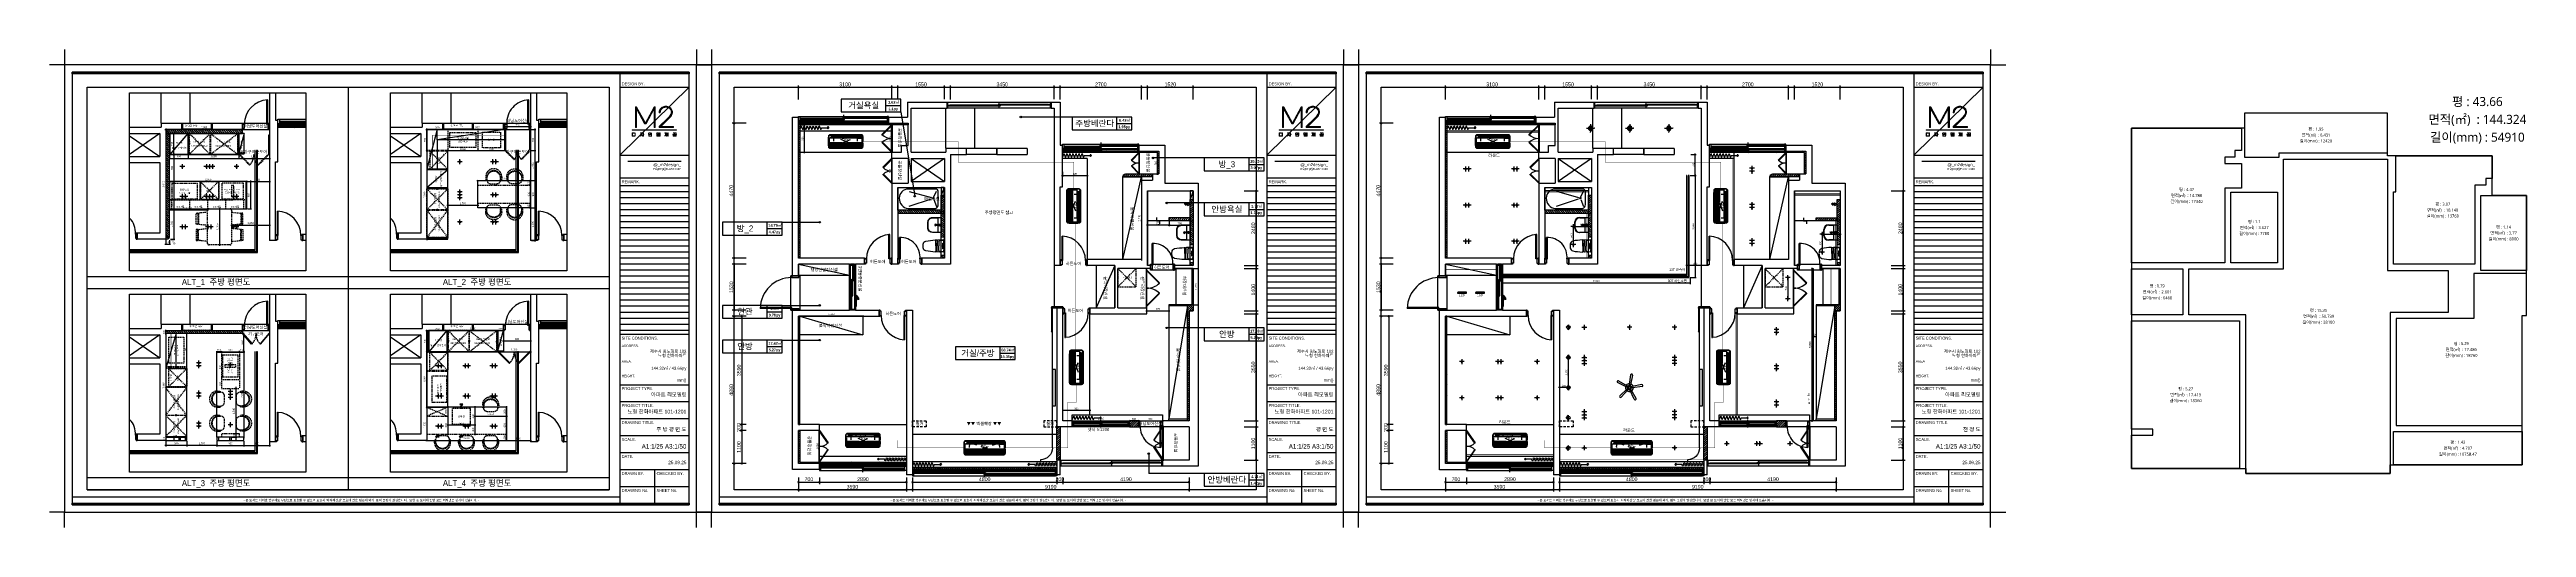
# Model space of a CAD drawing. Header units: millimetres. Extents: x 145965 to 228269, y 99354 to 115204.
import ezdxf
from ezdxf.enums import TextEntityAlignment as Align

# ---------------------------------------------------------------- set-up
doc = ezdxf.new("R2010")
doc.units = ezdxf.units.MM
doc.header["$LTSCALE"] = 50
for name, pattern in [('DASHEDX2', [1.5, 1, -0.5]), ('DH-HID2', [1.2, 0.8, -0.4]), ('HID', [2.5, 1.5, -1]), ('HIDDEN', [9.525, 6.35, -3.175])]:
    doc.linetypes.add(name, pattern=pattern)
for name, color, linetype in [('0-ELC TEXT', 7, 'Continuous'), ('01. F-소품', 3, 'Continuous'), ('03-TEXT', 3, 'Continuous'), ('03-WAL NEW', 3, 'Continuous'), ('06-FUR', 6, 'Continuous'), ('06-LIGHT', 4, 'Continuous'), ('07-DIM WAL', 5, 'Continuous'), ('3.기호.계단선', 30, 'Continuous'), ('_U+B808_U+C774_U+C5B4 2', 7, 'Continuous'), ('BATH', 4, 'Continuous'), ('C-WIN', 4, 'Continuous'), ('CEIL-DOOR', 6, 'Continuous'), ('CEIL-LIGHT', 7, 'Continuous'), ('CO-BATH', 6, 'Continuous'), ('CO-DOOR', 8, 'Continuous'), ('fin', 5, 'Continuous'), ('FORM(YOURNAME)-1', 1, 'Continuous'), ('FORM(YOURNAME)-11', 1, 'Continuous'), ('FU-FURM', 251, 'DH-HID2'), ('HAT', 8, 'Continuous'), ('HL', 6, 'HIDDEN'), ('RC-LIGHT', 7, 'Continuous'), ('TOILET-1', 6, 'Continuous'), ('U-LANP', 6, 'Continuous'), ('도면층8', 8, 'Continuous'), ('벽1', 2, 'Continuous'), ('창호', 4, 'Continuous'), ('치수', 3, 'Continuous'), ('틀', 8, 'Continuous')]:
    doc.layers.add(name, color=color, linetype=linetype)
doc.styles.add('HY 울릉도 L', font='')
doc.styles.add('YOURNAME', font='HY울릉도M.TTF')
doc.styles.add('넥슨고딕', font='NEXONLv1GothicBold.ttf')
doc.styles.add('스타일1', font='HY울릉도M.TTF')
doc.styles.add('이윤정', font='l_10646.ttf')
doc.styles.add('코레일둥고', font='Korail_Round_Gothic_Medium.ttf')
doc.styles.get('HY 울릉도 L').set_extended_font_data('HY울릉도L')
doc.dimstyles.new('30', dxfattribs={"dimscale": 30, "dimtxt": 2, "dimasz": 1, "dimexe": 1, "dimexo": 1, "dimgap": 1, "dimtad": 1, "dimdec": 0, "dimrnd": 0.05, "dimdsep": 46, "dimlunit": 6, "dimtxsty": 'HY 울릉도 L', "dimblk": 'ARCHTICK', "dimcen": 2.5, "dimdle": 1, "dimclrd": 133, "dimclre": 133, "dimclrt": 30, "dimadec": 0, "dimazin": 0, "dimtfac": 1, "dimtdec": 0, "dimtix": 1, "dimtmove": 2, "dimatfit": 3, "dimldrblk": 'ARCHTICK', "dimfxl": 1, "dimlwd": -1, "dimlwe": -1, "dimarcsym": 0})
doc.dimstyles.new('50', dxfattribs={"dimscale": 50, "dimtxt": 2.5, "dimasz": 2.5, "dimexe": 1.25, "dimexo": 2, "dimtad": 1, "dimdec": 0, "dimtxsty": '스타일1', "dimblk": 'DOTSMALL', "dimcen": 2.5, "dimclrd": 1, "dimclre": 1, "dimclrt": 2, "dimadec": 0, "dimazin": 0, "dimtfac": 1, "dimtdec": 0, "dimtix": 1, "dimtmove": 0, "dimatfit": 3, "dimldrblk": 'DOTSMALL', "dimfxl": 1.25, "dimarcsym": 0})
pattern_1 = [(45, (170203.953, 108155.51), (-35.35534, 35.35534), [])]
pattern_2 = [(315, (162817.335, 126387.985), (35.35534, 35.35534), [])]
pattern_3 = [(315, (21500, 40207.184), (35.355339, 35.355339), [])]
pattern_4 = [(45, (178473.953, 107905.51), (-35.35534, 35.35534), [])]
pattern_5 = [(315, (171087.335, 126137.985), (35.35534, 35.35534), [])]
pattern_6 = [(315, (-4571.25, 41034.684), (35.355339, 35.355339), [])]
pattern_7 = [(315, (4101.25, 41034.684), (35.355339, 35.355339), [])]
pattern_8 = [(45, (191703.953, 108155.51), (-35.35534, 35.35534), [])]
pattern_9 = [(315, (184317.335, 126387.985), (35.35534, 35.35534), [])]
pattern_10 = [(315, (43000, 40207.184), (35.355339, 35.355339), [])]
pattern_11 = [(45, (199973.953, 107905.51), (-35.35534, 35.35534), [])]
pattern_12 = [(315, (192587.335, 126137.985), (35.35534, 35.35534), [])]

# ---------------------------------------------------------------- blocks, each defined once
blk = doc.blocks.new('block 34')
at = {"layer": '_U+B808_U+C774_U+C5B4 2'}
h = blk.add_hatch(color=35, dxfattribs=at)
h.dxf.hatch_style = 2
h.paths.add_polyline_path([(674.6, -105.5), (675.7, -105.5), (683.4, -119.7), (691.1, -105.5), (692.2, -105.5), (692.2, -123.8), (691.2, -123.8), (691.2, -107.3), (684, -120.7), (682.8, -120.7), (675.6, -107.3), (675.6, -123.8), (674.6, -123.8)])
h = blk.add_hatch(color=35, dxfattribs=at)
h.dxf.hatch_style = 2
edge = h.paths.add_edge_path()
edge.add_spline(control_points=[(704.7, -105.8), (705.6, -106.2), (706.3, -106.8), (706.7, -107.6), (707.2, -108.4), (707.4, -109.4), (707.4, -110.5), (707.4, -111.4), (707.1, -112.4), (706.5, -113.3), (705.9, -114.3), (705, -115.4), (703.7, -116.6), (703.7, -116.6), (697.1, -122.9), (697.1, -122.9), (697.1, -122.9), (708.3, -122.9), (708.3, -122.9), (708.3, -122.9), (708.3, -123.8), (708.3, -123.8), (708.3, -123.8), (695.7, -123.8), (695.7, -123.8), (695.7, -123.8), (695.7, -122.9), (695.7, -122.9), (695.7, -122.9), (702.7, -116.2), (702.7, -116.2), (704, -114.9), (704.9, -113.9), (705.5, -112.9), (706.1, -112), (706.5, -111.2), (706.5, -110.5), (706.5, -109.1), (706, -108), (705.1, -107.2), (704.2, -106.4), (703.1, -106), (701.6, -106), (700.5, -106), (699.6, -106.3), (698.9, -106.7), (698.1, -107.2), (697.6, -107.8), (697.2, -108.5), (696.8, -109.2), (696.6, -110.1), (696.6, -110.9), (696.6, -110.9), (695.6, -110.9), (695.6, -110.9), (695.6, -109.9), (695.8, -108.9), (696.3, -108), (696.8, -107.2), (697.5, -106.5), (698.4, -105.9), (699.3, -105.4), (700.3, -105.1), (701.6, -105.1), (702.8, -105.1), (703.8, -105.3), (704.7, -105.8)], knot_values=[0, 0, 0, 0, 1, 1, 1, 2, 2, 2, 3, 3, 3, 4, 4, 4, 5, 5, 5, 6, 6, 6, 7, 7, 7, 8, 8, 8, 9, 9, 9, 10, 10, 10, 11, 11, 11, 12, 12, 12, 13, 13, 13, 14, 14, 14, 15, 15, 15, 16, 16, 16, 17, 17, 17, 18, 18, 18, 19, 19, 19, 20, 20, 20, 21, 21, 21, 22, 22, 22, 22], degree=3, periodic=0)
at = {"layer": '_U+B808_U+C774_U+C5B4 2', "lineweight": 0}
blk.add_lwpolyline([(674.6, -105.5), (675.7, -105.5), (683.4, -119.7), (691.1, -105.5), (692.2, -105.5), (692.2, -123.8), (691.2, -123.8), (691.2, -107.3), (684, -120.7), (682.8, -120.7), (675.6, -107.3), (675.6, -123.8), (674.6, -123.8), (674.6, -105.5)], dxfattribs=at)
blk.add_open_spline([(704.7, -105.8), (705.6, -106.2), (706.3, -106.8), (706.7, -107.6), (707.2, -108.4), (707.4, -109.4), (707.4, -110.5), (707.4, -111.4), (707.1, -112.4), (706.5, -113.3), (705.9, -114.3), (705, -115.4), (703.7, -116.6), (703.7, -116.6), (697.1, -122.9), (697.1, -122.9), (697.1, -122.9), (708.3, -122.9), (708.3, -122.9), (708.3, -122.9), (708.3, -123.8), (708.3, -123.8), (708.3, -123.8), (695.7, -123.8), (695.7, -123.8), (695.7, -123.8), (695.7, -122.9), (695.7, -122.9), (695.7, -122.9), (702.7, -116.2), (702.7, -116.2), (704, -114.9), (704.9, -113.9), (705.5, -112.9), (706.1, -112), (706.5, -111.2), (706.5, -110.5), (706.5, -109.1), (706, -108), (705.1, -107.2), (704.2, -106.4), (703.1, -106), (701.6, -106), (700.5, -106), (699.6, -106.3), (698.9, -106.7), (698.1, -107.2), (697.6, -107.8), (697.2, -108.5), (696.8, -109.2), (696.6, -110.1), (696.6, -110.9), (696.6, -110.9), (695.6, -110.9), (695.6, -110.9), (695.6, -109.9), (695.8, -108.9), (696.3, -108), (696.8, -107.2), (697.5, -106.5), (698.4, -105.9), (699.3, -105.4), (700.3, -105.1), (701.6, -105.1), (702.8, -105.1), (703.8, -105.3), (704.7, -105.8)], degree=3, knots=[0, 0, 0, 0, 1, 1, 1, 2, 2, 2, 3, 3, 3, 4, 4, 4, 5, 5, 5, 6, 6, 6, 7, 7, 7, 8, 8, 8, 9, 9, 9, 10, 10, 10, 11, 11, 11, 12, 12, 12, 13, 13, 13, 14, 14, 14, 15, 15, 15, 16, 16, 16, 17, 17, 17, 18, 18, 18, 19, 19, 19, 20, 20, 20, 21, 21, 21, 22, 22, 22, 22], dxfattribs=at)
blk = doc.blocks.new('block 35')
at = {"layer": '_U+B808_U+C774_U+C5B4 2'}
h = blk.add_hatch(color=35, dxfattribs=at)
h.dxf.hatch_style = 2
edge = h.paths.add_edge_path()
edge.add_spline(control_points=[(673.7, -128.8), (673.7, -128.8), (672, -128.8), (672, -128.8), (672, -128.8), (672, -131.4), (672, -131.4), (672, -131.4), (673.1, -131.4), (673.1, -131.4), (673.3, -131.4), (673.4, -131.3), (673.6, -131.3), (673.7, -131.3), (673.9, -131.2), (674, -131.2), (674, -131.2), (674, -131.4), (674, -131.4), (673.9, -131.4), (673.8, -131.4), (673.6, -131.5), (673.5, -131.5), (673.3, -131.5), (673.1, -131.5), (673.1, -131.5), (671.8, -131.5), (671.8, -131.5), (671.8, -131.5), (671.8, -128.7), (671.8, -128.7), (671.8, -128.7), (673.7, -128.7), (673.7, -128.7), (673.7, -128.7), (673.7, -128.8), (673.7, -128.8)], knot_values=[0, 0, 0, 0, 1, 1, 1, 2, 2, 2, 3, 3, 3, 4, 4, 4, 5, 5, 5, 6, 6, 6, 7, 7, 7, 8, 8, 8, 9, 9, 9, 10, 10, 10, 11, 11, 11, 12, 12, 12, 12], degree=3, periodic=0)
h.paths.add_polyline_path([(674.5, -131.7), (674.4, -131.7), (674.4, -128.5), (674.5, -128.5)])
h = blk.add_hatch(color=35, dxfattribs=at)
h.dxf.hatch_style = 2
edge = h.paths.add_edge_path()
edge.add_spline(control_points=[(680, -130), (680, -130), (681.1, -131.4), (681.1, -131.4), (681.1, -131.4), (681, -131.5), (681, -131.5), (681, -131.5), (679.9, -130.2), (679.9, -130.2), (679.8, -130.6), (679.7, -130.9), (679.5, -131.1), (679.3, -131.3), (679.1, -131.5), (678.9, -131.5), (678.9, -131.5), (678.9, -131.4), (678.9, -131.4), (679.1, -131.3), (679.3, -131.2), (679.4, -130.9), (679.6, -130.7), (679.7, -130.4), (679.8, -130), (679.9, -129.7), (679.9, -129.3), (679.9, -128.8), (679.9, -128.8), (679, -128.8), (679, -128.8), (679, -128.8), (679, -128.7), (679, -128.7), (679, -128.7), (681, -128.7), (681, -128.7), (681, -128.7), (681, -128.8), (681, -128.8), (681, -128.8), (680.1, -128.8), (680.1, -128.8), (680.1, -129.3), (680, -129.7), (680, -130)], knot_values=[0, 0, 0, 0, 1, 1, 1, 2, 2, 2, 3, 3, 3, 4, 4, 4, 5, 5, 5, 6, 6, 6, 7, 7, 7, 8, 8, 8, 9, 9, 9, 10, 10, 10, 11, 11, 11, 12, 12, 12, 13, 13, 13, 14, 14, 14, 15, 15, 15, 15], degree=3, periodic=0)
h.paths.add_polyline_path([(682.2, -130.1), (681.7, -130.1), (681.7, -131.7), (681.5, -131.7), (681.5, -128.5), (681.7, -128.5), (681.7, -129.9), (682.2, -129.9)])
h = blk.add_hatch(color=35, dxfattribs=at)
h.dxf.hatch_style = 2
edge = h.paths.add_edge_path()
edge.add_spline(control_points=[(687.7, -128.7), (687.8, -128.8), (688, -128.9), (688, -129), (688.1, -129.1), (688.1, -129.3), (688.1, -129.5), (688.1, -129.6), (688.1, -129.8), (688, -129.9), (688, -130.1), (687.8, -130.2), (687.7, -130.3), (687.5, -130.3), (687.4, -130.4), (687.2, -130.4), (686.9, -130.4), (686.8, -130.3), (686.6, -130.3), (686.5, -130.2), (686.4, -130.1), (686.3, -129.9), (686.2, -129.8), (686.2, -129.6), (686.2, -129.5), (686.2, -129.3), (686.2, -129.1), (686.3, -129), (686.4, -128.9), (686.5, -128.8), (686.6, -128.7), (686.8, -128.6), (686.9, -128.6), (687.2, -128.6), (687.4, -128.6), (687.5, -128.6), (687.7, -128.7)], knot_values=[0, 0, 0, 0, 1, 1, 1, 2, 2, 2, 3, 3, 3, 4, 4, 4, 5, 5, 5, 6, 6, 6, 7, 7, 7, 8, 8, 8, 9, 9, 9, 10, 10, 10, 11, 11, 11, 12, 12, 12, 12], degree=3, periodic=0)
edge = h.paths.add_edge_path()
edge.add_spline(control_points=[(686.7, -128.8), (686.6, -128.9), (686.5, -128.9), (686.4, -129.1), (686.4, -129.2), (686.3, -129.3), (686.3, -129.5), (686.3, -129.6), (686.4, -129.8), (686.4, -129.9), (686.5, -130), (686.6, -130.1), (686.7, -130.2), (686.8, -130.2), (687, -130.2), (687.2, -130.2), (687.3, -130.2), (687.5, -130.2), (687.6, -130.2), (687.7, -130.1), (687.8, -130), (687.9, -129.9), (687.9, -129.8), (688, -129.6), (688, -129.5), (688, -129.3), (687.9, -129.2), (687.9, -129.1), (687.8, -128.9), (687.7, -128.9), (687.6, -128.8), (687.5, -128.7), (687.3, -128.7), (687.2, -128.7), (687, -128.7), (686.8, -128.7), (686.7, -128.8)], knot_values=[0, 0, 0, 0, 1, 1, 1, 2, 2, 2, 3, 3, 3, 4, 4, 4, 5, 5, 5, 6, 6, 6, 7, 7, 7, 8, 8, 8, 9, 9, 9, 10, 10, 10, 11, 11, 11, 12, 12, 12, 12], degree=3, periodic=0)
h.paths.add_polyline_path([(686.6, -131.5), (689.2, -131.5), (689.2, -131.7), (686.4, -131.7), (686.4, -130.7), (686.6, -130.7)])
h.paths.add_polyline_path([(689, -130.9), (688.9, -130.9), (688.9, -128.5), (689, -128.5)])
h = blk.add_hatch(color=35, dxfattribs=at)
h.dxf.hatch_style = 2
edge = h.paths.add_edge_path()
edge.add_spline(control_points=[(694.7, -130), (694.5, -130.2), (694.4, -130.2), (694.1, -130.2), (693.9, -130.2), (693.7, -130.2), (693.6, -130), (693.5, -129.8), (693.4, -129.6), (693.4, -129.4), (693.4, -129.1), (693.5, -128.9), (693.6, -128.8), (693.7, -128.6), (693.9, -128.5), (694.1, -128.5), (694.3, -128.5), (694.5, -128.6), (694.6, -128.7), (694.8, -128.9), (694.8, -129), (694.8, -129.2), (694.8, -129.2), (695.4, -129.2), (695.4, -129.2), (695.4, -129.2), (695.4, -128.5), (695.4, -128.5), (695.4, -128.5), (695.6, -128.5), (695.6, -128.5), (695.6, -128.5), (695.6, -130.3), (695.6, -130.3), (695.6, -130.3), (695.4, -130.3), (695.4, -130.3), (695.4, -130.3), (695.4, -129.4), (695.4, -129.4), (695.4, -129.4), (694.9, -129.4), (694.9, -129.4), (694.9, -129.6), (694.8, -129.8), (694.7, -130)], knot_values=[0, 0, 0, 0, 1, 1, 1, 2, 2, 2, 3, 3, 3, 4, 4, 4, 5, 5, 5, 6, 6, 6, 7, 7, 7, 8, 8, 8, 9, 9, 9, 10, 10, 10, 11, 11, 11, 12, 12, 12, 13, 13, 13, 14, 14, 14, 15, 15, 15, 15], degree=3, periodic=0)
edge = h.paths.add_edge_path()
edge.add_spline(control_points=[(693.7, -129.9), (693.8, -130), (694, -130.1), (694.1, -130.1), (694.3, -130.1), (694.5, -130), (694.5, -129.9), (694.6, -129.8), (694.7, -129.6), (694.7, -129.4), (694.7, -129.2), (694.6, -129), (694.5, -128.9), (694.5, -128.8), (694.3, -128.7), (694.1, -128.7), (694, -128.7), (693.8, -128.8), (693.7, -128.9), (693.6, -129), (693.6, -129.2), (693.6, -129.4), (693.6, -129.6), (693.6, -129.8), (693.7, -129.9)], knot_values=[0, 0, 0, 0, 1, 1, 1, 2, 2, 2, 3, 3, 3, 4, 4, 4, 5, 5, 5, 6, 6, 6, 7, 7, 7, 8, 8, 8, 8], degree=3, periodic=0)
h.paths.add_polyline_path([(693.7, -130.6), (696.4, -130.6), (696.4, -131.7), (693.7, -131.7)])
h.paths.add_polyline_path([(693.9, -131.5), (696.2, -131.5), (696.2, -130.7), (693.9, -130.7)])
h.paths.add_polyline_path([(696.4, -128.5), (696.4, -130.3), (696.2, -130.3), (696.2, -128.5)])
h = blk.add_hatch(color=35, dxfattribs=at)
h.dxf.hatch_style = 2
edge = h.paths.add_edge_path()
edge.add_spline(control_points=[(701.5, -129.9), (701.5, -129.9), (702.3, -131.4), (702.3, -131.4), (702.3, -131.4), (702.1, -131.5), (702.1, -131.5), (702.1, -131.5), (701.4, -130.2), (701.4, -130.2), (701.3, -130.9), (701, -131.4), (700.6, -131.5), (700.6, -131.5), (700.6, -131.4), (700.6, -131.4), (700.9, -131.3), (701.1, -131), (701.2, -130.5), (701.3, -130.1), (701.4, -129.5), (701.4, -128.8), (701.4, -128.8), (700.7, -128.8), (700.7, -128.8), (700.7, -128.8), (700.7, -128.7), (700.7, -128.7), (700.7, -128.7), (702.2, -128.7), (702.2, -128.7), (702.2, -128.7), (702.2, -128.8), (702.2, -128.8), (702.2, -128.8), (701.5, -128.8), (701.5, -128.8), (701.5, -129.2), (701.5, -129.6), (701.5, -129.9)], knot_values=[0, 0, 0, 0, 1, 1, 1, 2, 2, 2, 3, 3, 3, 4, 4, 4, 5, 5, 5, 6, 6, 6, 7, 7, 7, 8, 8, 8, 9, 9, 9, 10, 10, 10, 11, 11, 11, 12, 12, 12, 13, 13, 13, 13], degree=3, periodic=0)
h.paths.add_polyline_path([(702.6, -128.5), (702.8, -128.5), (702.8, -131.7), (702.6, -131.7), (702.6, -129.9), (702, -129.9), (702, -129.8), (702.6, -129.8)])
h.paths.add_polyline_path([(703.6, -128.5), (703.6, -131.7), (703.4, -131.7), (703.4, -128.5)])
h = blk.add_hatch(color=35, dxfattribs=at)
h.dxf.hatch_style = 2
h.paths.add_polyline_path([(711, -129.9), (711, -130.1), (707.8, -130.1), (707.8, -129.9), (709.2, -129.9), (709.2, -129.2), (709.3, -129.2), (709.3, -129.9)])
h.paths.add_polyline_path([(710.6, -128.7), (708.1, -128.7), (708.1, -128.6), (710.8, -128.6), (710.8, -129.6), (710.6, -129.6)])
h.paths.add_polyline_path([(710.6, -130.4), (710.8, -130.4), (710.8, -131.7), (708.1, -131.7), (708.1, -130.4), (708.2, -130.4), (708.2, -130.8), (710.6, -130.8)])
h.paths.add_polyline_path([(710.6, -131.5), (710.6, -131), (708.2, -131), (708.2, -131.5)])
at = {"layer": '_U+B808_U+C774_U+C5B4 2', "lineweight": 0}
for points in [[(674.5, -131.7), (674.4, -131.7), (674.4, -128.5), (674.5, -128.5), (674.5, -131.7)], [(682.2, -130.1), (681.7, -130.1), (681.7, -131.7), (681.5, -131.7), (681.5, -128.5), (681.7, -128.5), (681.7, -129.9), (682.2, -129.9), (682.2, -130.1)], [(686.6, -131.5), (689.2, -131.5), (689.2, -131.7), (686.4, -131.7), (686.4, -130.7), (686.6, -130.7), (686.6, -131.5)], [(689, -130.9), (688.9, -130.9), (688.9, -128.5), (689, -128.5), (689, -130.9)], [(693.7, -130.6), (696.4, -130.6), (696.4, -131.7), (693.7, -131.7), (693.7, -130.6)], [(693.9, -131.5), (696.2, -131.5), (696.2, -130.7), (693.9, -130.7), (693.9, -131.5)], [(696.4, -128.5), (696.4, -130.3), (696.2, -130.3), (696.2, -128.5), (696.4, -128.5)], [(702.6, -128.5), (702.8, -128.5), (702.8, -131.7), (702.6, -131.7), (702.6, -129.9), (702, -129.9), (702, -129.8), (702.6, -129.8), (702.6, -128.5)], [(703.6, -128.5), (703.6, -131.7), (703.4, -131.7), (703.4, -128.5), (703.6, -128.5)], [(711, -129.9), (711, -130.1), (707.8, -130.1), (707.8, -129.9), (709.2, -129.9), (709.2, -129.2), (709.3, -129.2), (709.3, -129.9), (711, -129.9)], [(710.6, -128.7), (708.1, -128.7), (708.1, -128.6), (710.8, -128.6), (710.8, -129.6), (710.6, -129.6), (710.6, -128.7)], [(710.6, -130.4), (710.8, -130.4), (710.8, -131.7), (708.1, -131.7), (708.1, -130.4), (708.2, -130.4), (708.2, -130.8), (710.6, -130.8), (710.6, -130.4)], [(710.6, -131.5), (710.6, -131), (708.2, -131), (708.2, -131.5), (710.6, -131.5)]]:
    blk.add_lwpolyline(points, dxfattribs=at)
for points, knots in [([(673.7, -128.8), (673.7, -128.8), (672, -128.8), (672, -128.8), (672, -128.8), (672, -131.4), (672, -131.4), (672, -131.4), (673.1, -131.4), (673.1, -131.4), (673.3, -131.4), (673.4, -131.3), (673.6, -131.3), (673.7, -131.3), (673.9, -131.2), (674, -131.2), (674, -131.2), (674, -131.4), (674, -131.4), (673.9, -131.4), (673.8, -131.4), (673.6, -131.5), (673.5, -131.5), (673.3, -131.5), (673.1, -131.5), (673.1, -131.5), (671.8, -131.5), (671.8, -131.5), (671.8, -131.5), (671.8, -128.7), (671.8, -128.7), (671.8, -128.7), (673.7, -128.7), (673.7, -128.7), (673.7, -128.7), (673.7, -128.8), (673.7, -128.8)], [0, 0, 0, 0, 1, 1, 1, 2, 2, 2, 3, 3, 3, 4, 4, 4, 5, 5, 5, 6, 6, 6, 7, 7, 7, 8, 8, 8, 9, 9, 9, 10, 10, 10, 11, 11, 11, 12, 12, 12, 12]), ([(680, -130), (680, -130), (681.1, -131.4), (681.1, -131.4), (681.1, -131.4), (681, -131.5), (681, -131.5), (681, -131.5), (679.9, -130.2), (679.9, -130.2), (679.8, -130.6), (679.7, -130.9), (679.5, -131.1), (679.3, -131.3), (679.1, -131.5), (678.9, -131.5), (678.9, -131.5), (678.9, -131.4), (678.9, -131.4), (679.1, -131.3), (679.3, -131.2), (679.4, -130.9), (679.6, -130.7), (679.7, -130.4), (679.8, -130), (679.9, -129.7), (679.9, -129.3), (679.9, -128.8), (679.9, -128.8), (679, -128.8), (679, -128.8), (679, -128.8), (679, -128.7), (679, -128.7), (679, -128.7), (681, -128.7), (681, -128.7), (681, -128.7), (681, -128.8), (681, -128.8), (681, -128.8), (680.1, -128.8), (680.1, -128.8), (680.1, -129.3), (680, -129.7), (680, -130)], [0, 0, 0, 0, 1, 1, 1, 2, 2, 2, 3, 3, 3, 4, 4, 4, 5, 5, 5, 6, 6, 6, 7, 7, 7, 8, 8, 8, 9, 9, 9, 10, 10, 10, 11, 11, 11, 12, 12, 12, 13, 13, 13, 14, 14, 14, 15, 15, 15, 15]), ([(687.7, -128.7), (687.8, -128.8), (688, -128.9), (688, -129), (688.1, -129.1), (688.1, -129.3), (688.1, -129.5), (688.1, -129.6), (688.1, -129.8), (688, -129.9), (688, -130.1), (687.8, -130.2), (687.7, -130.3), (687.5, -130.3), (687.4, -130.4), (687.2, -130.4), (686.9, -130.4), (686.8, -130.3), (686.6, -130.3), (686.5, -130.2), (686.4, -130.1), (686.3, -129.9), (686.2, -129.8), (686.2, -129.6), (686.2, -129.5), (686.2, -129.3), (686.2, -129.1), (686.3, -129), (686.4, -128.9), (686.5, -128.8), (686.6, -128.7), (686.8, -128.6), (686.9, -128.6), (687.2, -128.6), (687.4, -128.6), (687.5, -128.6), (687.7, -128.7)], [0, 0, 0, 0, 1, 1, 1, 2, 2, 2, 3, 3, 3, 4, 4, 4, 5, 5, 5, 6, 6, 6, 7, 7, 7, 8, 8, 8, 9, 9, 9, 10, 10, 10, 11, 11, 11, 12, 12, 12, 12]), ([(686.7, -128.8), (686.6, -128.9), (686.5, -128.9), (686.4, -129.1), (686.4, -129.2), (686.3, -129.3), (686.3, -129.5), (686.3, -129.6), (686.4, -129.8), (686.4, -129.9), (686.5, -130), (686.6, -130.1), (686.7, -130.2), (686.8, -130.2), (687, -130.2), (687.2, -130.2), (687.3, -130.2), (687.5, -130.2), (687.6, -130.2), (687.7, -130.1), (687.8, -130), (687.9, -129.9), (687.9, -129.8), (688, -129.6), (688, -129.5), (688, -129.3), (687.9, -129.2), (687.9, -129.1), (687.8, -128.9), (687.7, -128.9), (687.6, -128.8), (687.5, -128.7), (687.3, -128.7), (687.2, -128.7), (687, -128.7), (686.8, -128.7), (686.7, -128.8)], [0, 0, 0, 0, 1, 1, 1, 2, 2, 2, 3, 3, 3, 4, 4, 4, 5, 5, 5, 6, 6, 6, 7, 7, 7, 8, 8, 8, 9, 9, 9, 10, 10, 10, 11, 11, 11, 12, 12, 12, 12]), ([(694.7, -130), (694.5, -130.2), (694.4, -130.2), (694.1, -130.2), (693.9, -130.2), (693.7, -130.2), (693.6, -130), (693.5, -129.8), (693.4, -129.6), (693.4, -129.4), (693.4, -129.1), (693.5, -128.9), (693.6, -128.8), (693.7, -128.6), (693.9, -128.5), (694.1, -128.5), (694.3, -128.5), (694.5, -128.6), (694.6, -128.7), (694.8, -128.9), (694.8, -129), (694.8, -129.2), (694.8, -129.2), (695.4, -129.2), (695.4, -129.2), (695.4, -129.2), (695.4, -128.5), (695.4, -128.5), (695.4, -128.5), (695.6, -128.5), (695.6, -128.5), (695.6, -128.5), (695.6, -130.3), (695.6, -130.3), (695.6, -130.3), (695.4, -130.3), (695.4, -130.3), (695.4, -130.3), (695.4, -129.4), (695.4, -129.4), (695.4, -129.4), (694.9, -129.4), (694.9, -129.4), (694.9, -129.6), (694.8, -129.8), (694.7, -130)], [0, 0, 0, 0, 1, 1, 1, 2, 2, 2, 3, 3, 3, 4, 4, 4, 5, 5, 5, 6, 6, 6, 7, 7, 7, 8, 8, 8, 9, 9, 9, 10, 10, 10, 11, 11, 11, 12, 12, 12, 13, 13, 13, 14, 14, 14, 15, 15, 15, 15]), ([(693.7, -129.9), (693.8, -130), (694, -130.1), (694.1, -130.1), (694.3, -130.1), (694.5, -130), (694.5, -129.9), (694.6, -129.8), (694.7, -129.6), (694.7, -129.4), (694.7, -129.2), (694.6, -129), (694.5, -128.9), (694.5, -128.8), (694.3, -128.7), (694.1, -128.7), (694, -128.7), (693.8, -128.8), (693.7, -128.9), (693.6, -129), (693.6, -129.2), (693.6, -129.4), (693.6, -129.6), (693.6, -129.8), (693.7, -129.9)], [0, 0, 0, 0, 1, 1, 1, 2, 2, 2, 3, 3, 3, 4, 4, 4, 5, 5, 5, 6, 6, 6, 7, 7, 7, 8, 8, 8, 8]), ([(701.5, -129.9), (701.5, -129.9), (702.3, -131.4), (702.3, -131.4), (702.3, -131.4), (702.1, -131.5), (702.1, -131.5), (702.1, -131.5), (701.4, -130.2), (701.4, -130.2), (701.3, -130.9), (701, -131.4), (700.6, -131.5), (700.6, -131.5), (700.6, -131.4), (700.6, -131.4), (700.9, -131.3), (701.1, -131), (701.2, -130.5), (701.3, -130.1), (701.4, -129.5), (701.4, -128.8), (701.4, -128.8), (700.7, -128.8), (700.7, -128.8), (700.7, -128.8), (700.7, -128.7), (700.7, -128.7), (700.7, -128.7), (702.2, -128.7), (702.2, -128.7), (702.2, -128.7), (702.2, -128.8), (702.2, -128.8), (702.2, -128.8), (701.5, -128.8), (701.5, -128.8), (701.5, -129.2), (701.5, -129.6), (701.5, -129.9)], [0, 0, 0, 0, 1, 1, 1, 2, 2, 2, 3, 3, 3, 4, 4, 4, 5, 5, 5, 6, 6, 6, 7, 7, 7, 8, 8, 8, 9, 9, 9, 10, 10, 10, 11, 11, 11, 12, 12, 12, 13, 13, 13, 13])]:
    blk.add_open_spline(points, degree=3, knots=knots, dxfattribs=at)
blk = doc.blocks.new('block 33')
at = {"layer": '_U+B808_U+C774_U+C5B4 2'}
for name in ['block 34', 'block 35']:
    blk.add_blockref(name, (0, 0), dxfattribs=at)
blk = doc.blocks.new('block 32')
at = {"layer": '_U+B808_U+C774_U+C5B4 2'}
h = blk.add_hatch(color=35, dxfattribs=at)
h.dxf.hatch_style = 2
h.paths.add_polyline_path([(711, -126.3), (671.8, -126.3), (671.8, -125.9), (711, -125.9)])
at = {"layer": '_U+B808_U+C774_U+C5B4 2', "lineweight": 0}
blk.add_lwpolyline([(711, -126.3), (671.8, -126.3), (671.8, -125.9), (711, -125.9), (711, -126.3)], dxfattribs=at)
at = {"layer": '_U+B808_U+C774_U+C5B4 2'}
blk.add_blockref('block 33', (0, 0), dxfattribs=at)
blk = doc.blocks.new('FORM-ELEVATION')
at = {"layer": 'FORM(YOURNAME)-11'}
h = blk.add_hatch(color=256, dxfattribs=at)
h.dxf.hatch_style = 1
h.paths.add_polyline_path([(-10309, 35708), (71691, 35708), (71691, 35508), (-10309, 35508)])
h.paths.add_polyline_path([(-10309, -21492), (71691, -21492), (71691, -21692), (-10309, -21692)])
at = {"layer": 'Defpoints', "color": 158}
for p, q in [((62481, 35508), (62481, -21492)), ((62481, 33708), (71691, 33708)), ((62481, 24686), (71691, 33708)), ((62481, 24686), (71691, 24686)), ((62481, 20686), (71691, 20686)), ((62481, 19886), (71691, 19886)), ((62481, 19086), (71691, 19086)), ((62481, 18286), (71691, 18286)), ((62481, 17486), (71691, 17486)), ((62481, 16686), (71691, 16686)), ((62481, 15886), (71691, 15886)), ((62481, 15086), (71691, 15086)), ((62481, 14286), (71691, 14286)), ((62481, 13486), (71691, 13486)), ((62481, 12686), (71691, 12686)), ((62481, 11886), (71691, 11886)), ((62481, 11086), (71691, 11086)), ((62481, 10286), (71691, 10286)), ((62481, 9486), (71691, 9486)), ((62481, 8686), (71691, 8686)), ((62481, 7886), (71691, 7886)), ((62481, 7086), (71691, 7086)), ((62481, 6286), (71691, 6286)), ((62481, 5486), (71691, 5486)), ((62481, 4686), (71691, 4686)), ((62481, 3886), (71691, 3886)), ((62481, 3086), (71691, 3086)), ((62481, 2286), (71691, 2286)), ((62481, 1486), (71691, 1486)), ((62481, -20692), (-10309, -20692))]:
    blk.add_line(p, q, dxfattribs=at)
at = {"layer": 'Defpoints', "color": 1}
for points in [[(-11309, 38708), (-11309, 36708), (-13309, 36708)], [(72691, 38708), (72691, 36708), (74691, 36708)], [(-11309, -24692), (-11309, -22692), (-13309, -22692)], [(72691, -24692), (72691, -22692), (74691, -22692)]]:
    blk.add_lwpolyline(points, dxfattribs=at)
at = {"layer": 'Defpoints', "color": 158}
for points in [[(-10309, -21692), (71691, -21692), (71691, 35708), (-10309, 35708)], [(-8309, 33708), (61071, 33708), (61071, -19692), (-8309, -19692)]]:
    blk.add_lwpolyline(points, close=True, dxfattribs=at)
at = {"layer": 'FORM(YOURNAME)-11', "color": 251}
blk.add_line((63550, 23916), (70622, 23916), dxfattribs=at)
at = {"layer": 'FORM(YOURNAME)-11', "color": 14}
for p, q in [((62481, 21686), (71691, 21686)), ((62481, 937), (71691, 937)), ((62481, -5756), (71691, -5756)), ((62481, -8009), (71691, -8009)), ((62481, -10261), (71691, -10261)), ((62481, -12514), (71691, -12514)), ((62481, -14766), (71691, -14766)), ((62481, -17019), (71691, -17019)), ((62481, -19271), (71691, -19271)), ((67086, -17019), (67086, -21492))]:
    blk.add_line(p, q, dxfattribs=at)
at = {"layer": 'FORM(YOURNAME)-11', "color": 250}
blk.add_lwpolyline([(-11309, -22692), (72691, -22692), (72691, 36708), (-11309, 36708)], close=True, dxfattribs=at)
at = {"layer": 'FORM(YOURNAME)-11'}
for points in [[(-10309, 35708), (71691, 35708), (71691, 35508), (-10309, 35508)], [(-10309, -21492), (71691, -21492), (71691, -21692), (-10309, -21692)]]:
    blk.add_lwpolyline(points, close=True, dxfattribs=at)
at = {"layer": '_U+B808_U+C774_U+C5B4 2', "xscale": 150, "yscale": 150, "zscale": 150}
blk.add_blockref('block 32', (-36628, 46957), dxfattribs=at)
at = {"layer": 'FORM(YOURNAME)-11', "color": 14, "style": 'YOURNAME'}
for s, height, p in [('DESIGN BY.', 386.1, (62739, 34170)), ('REMARK.', 386.1, (62739, 21172)), ('SITE CONDITIONS.', 386.14, (62739, 422)), ('PROJECT TYPE.', 386.14, (62739, -6271)), ('PROJECT TITLE.', 386.14, (62739, -8524)), ('SCALE.', 386.1, (62739, -13029)), ('DRAWING TITLE.', 386.14, (62739, -10776)), ('DATE.', 386.1, (62739, -15281)), ('DRAWN BY.', 386.1, (62739, -17534)), ('DRAWING No.', 386.14, (62739, -19786)), ('SHEET No.', 386.1, (67376, -19786)), ('CHECKED BY.', 386.14, (67376, -17534))]:
    blk.add_text(s, height=height, dxfattribs=at).set_placement(p, align=Align.MIDDLE_LEFT)
for s, height, width, p in [('m2gmg@naver.com', 300, 0.995, (70622, 22747)), ('@_m2design_', 400, 1.03, (70622, 23242))]:
    blk.add_text(s, height=height, dxfattribs=dict(at, width=width)).set_placement(p, align=Align.RIGHT)
at = {"layer": 'FORM(YOURNAME)-11', "color": 251, "style": 'YOURNAME'}
for s, p in [('ADDRESS.', (62739, -608)), ('AREA.', (62739, -2667)), ('HEIGHT.', (62739, -4598))]:
    blk.add_text(s, height=321.8, dxfattribs=at).set_placement(p, align=Align.MIDDLE_LEFT)
at = {"layer": 'FORM(YOURNAME)-11', "color": 1, "style": 'YOURNAME'}
blk.add_text("- 본 도서는 어떠한 경우에도 무단으로 도용할 수 없으며 도용시 '지적재산권' 보호에 관한 법률에 의거, 법적 분쟁이 발생합니다.  또한 본 도서에 관한 모든 저작권은 당사에 있습니다. -", height=300, dxfattribs=at).set_placement((28146, -21092), align=Align.MIDDLE_CENTER)
at = {"layer": 'FORM(YOURNAME)-11', "color": 3, "style": 'YOURNAME'}
for tag, height, p in [('3', 450, (71041, -3150)), ('2', 450, (71041, -1863)), ('1', 450, (71041, -1219)), ('4', 450, (71041, -5081)), ('5', 515, (71041, -7398)), ('6', 515, (71041, -9650)), ('7', 515, (71041, -11903)), ('8', 515, (71041, -14155)), ('9', 515, (71041, -16408)), ('10', 515, (66791, -18596)), ('11', 515, (71041, -18660)), ('12', 515, (66791, -20848)), ('13', 515, (71041, -20848))]:
    blk.add_attdef(tag, text='', height=height, dxfattribs=at).set_placement(p, align=Align.MIDDLE_RIGHT)
blk = doc.blocks.new('_DotSmall')
at = {"color": 0, "linetype": 'ByBlock', "const_width": 0.5}
blk.add_lwpolyline([(-0.0625, 0, 1), (0.0625, 0, 1)], format="xyb", close=True, dxfattribs=at)
blk = doc.blocks.new('*D664')
at = {"layer": '07-DIM WAL', "color": 1, "lineweight": -2}
for p, q in [((169115, 106359), (168653, 106359)), ((168715, 101469), (168715, 106359)), ((169115, 101469), (168653, 101469))]:
    blk.add_line(p, q, dxfattribs=at)
at = {"layer": 'Defpoints', "color": 0}
for p in [(168715, 106359), (169215, 106359), (169215, 101469)]:
    blk.add_point(p, dxfattribs=at)
at = {"layer": '07-DIM WAL', "color": 1, "lineweight": -2, "xscale": 125, "yscale": 125, "zscale": 125}
for p, rotation in [((168715, 106359), 90), ((168715, 101469), 270)]:
    blk.add_blockref('_DotSmall', p, dxfattribs=dict(at, rotation=rotation))
at = {"layer": '07-DIM WAL', "color": 2, "insert": (168619, 103914), "char_height": 125, "attachment_point": 5, "rotation": 90, "style": '스타일1'}
blk.add_mtext('4890', dxfattribs=at)
blk = doc.blocks.new('*D665')
at = {"layer": '07-DIM WAL', "color": 1, "lineweight": -2}
for p, q in [((169115, 106359), (168903, 106359)), ((168965, 106359), (168965, 102769)), ((169115, 102769), (168903, 102769))]:
    blk.add_line(p, q, dxfattribs=at)
at = {"layer": 'Defpoints', "color": 0}
for p in [(169215, 106359), (168965, 102769), (169215, 102769)]:
    blk.add_point(p, dxfattribs=at)
at = {"layer": '07-DIM WAL', "color": 1, "lineweight": -2, "xscale": 125, "yscale": 125, "zscale": 125}
for p, rotation in [((168965, 106359), 90), ((168965, 102769), 270)]:
    blk.add_blockref('_DotSmall', p, dxfattribs=dict(at, rotation=rotation))
at = {"layer": '07-DIM WAL', "color": 2, "insert": (168869, 104564), "char_height": 125, "attachment_point": 5, "rotation": 90, "style": '스타일1'}
blk.add_mtext('3590', dxfattribs=at)
blk = doc.blocks.new('*D666')
at = {"layer": '07-DIM WAL', "color": 1, "lineweight": -2}
for p, q in [((168965, 102894), (168965, 102444)), ((169115, 102769), (168903, 102769)), ((169115, 102569), (168903, 102569))]:
    blk.add_line(p, q, dxfattribs=at)
at = {"layer": 'Defpoints', "color": 0}
for p in [(168965, 102569), (169215, 102769), (169215, 102569)]:
    blk.add_point(p, dxfattribs=at)
at = {"layer": '07-DIM WAL', "color": 1, "lineweight": -2, "xscale": 125, "yscale": 125, "zscale": 125}
for p, rotation in [((168965, 102769), 270), ((168965, 102569), 90)]:
    blk.add_blockref('_DotSmall', p, dxfattribs=dict(at, rotation=rotation))
at = {"layer": '07-DIM WAL', "color": 2, "insert": (168869, 102669), "char_height": 125, "attachment_point": 5, "rotation": 90, "style": '스타일1'}
blk.add_mtext('200', dxfattribs=at)
blk = doc.blocks.new('*D667')
at = {"layer": '07-DIM WAL', "color": 1, "lineweight": -2}
for p, q in [((169115, 102569), (168903, 102569)), ((168965, 102569), (168965, 101469)), ((169115, 101469), (168903, 101469))]:
    blk.add_line(p, q, dxfattribs=at)
at = {"layer": 'Defpoints', "color": 0}
for p in [(169215, 102569), (168965, 101469), (169215, 101469)]:
    blk.add_point(p, dxfattribs=at)
at = {"layer": '07-DIM WAL', "color": 1, "lineweight": -2, "xscale": 125, "yscale": 125, "zscale": 125}
for p, rotation in [((168965, 102569), 90), ((168965, 101469), 270)]:
    blk.add_blockref('_DotSmall', p, dxfattribs=dict(at, rotation=rotation))
at = {"layer": '07-DIM WAL', "color": 2, "insert": (168869, 102019), "char_height": 125, "attachment_point": 5, "rotation": 90, "style": '스타일1'}
blk.add_mtext('1100', dxfattribs=at)
blk = doc.blocks.new('*D668')
at = {"layer": '07-DIM WAL', "color": 1, "lineweight": -2}
for p, q in [((169115, 112759), (168653, 112759)), ((168715, 108289), (168715, 112759)), ((169115, 108289), (168653, 108289))]:
    blk.add_line(p, q, dxfattribs=at)
at = {"layer": 'Defpoints', "color": 0}
for p in [(168715, 112759), (169215, 112759), (169215, 108289)]:
    blk.add_point(p, dxfattribs=at)
at = {"layer": '07-DIM WAL', "color": 1, "lineweight": -2, "xscale": 125, "yscale": 125, "zscale": 125}
for p, rotation in [((168715, 112759), 90), ((168715, 108289), 270)]:
    blk.add_blockref('_DotSmall', p, dxfattribs=dict(at, rotation=rotation))
at = {"layer": '07-DIM WAL', "color": 2, "insert": (168619, 110524), "char_height": 125, "attachment_point": 5, "rotation": 90, "style": '스타일1'}
blk.add_mtext('4470', dxfattribs=at)
blk = doc.blocks.new('*D669')
at = {"layer": '07-DIM WAL', "color": 1, "lineweight": -2}
for p, q in [((169115, 108089), (168653, 108089)), ((168715, 108089), (168715, 106559)), ((169115, 106559), (168653, 106559))]:
    blk.add_line(p, q, dxfattribs=at)
at = {"layer": 'Defpoints', "color": 0}
for p in [(169215, 108089), (168715, 106559), (169215, 106559)]:
    blk.add_point(p, dxfattribs=at)
at = {"layer": '07-DIM WAL', "color": 1, "lineweight": -2, "xscale": 125, "yscale": 125, "zscale": 125}
for p, rotation in [((168715, 108089), 90), ((168715, 106559), 270)]:
    blk.add_blockref('_DotSmall', p, dxfattribs=dict(at, rotation=rotation))
at = {"layer": '07-DIM WAL', "color": 2, "insert": (168619, 107324), "char_height": 125, "attachment_point": 5, "rotation": 90, "style": '스타일1'}
blk.add_mtext('1530', dxfattribs=at)
blk = doc.blocks.new('*D670')
at = {"layer": '07-DIM WAL', "color": 1, "lineweight": -2}
for p, q in [((185660, 107939), (186123, 107939)), ((186060, 106539), (186060, 107939)), ((185660, 106539), (186123, 106539))]:
    blk.add_line(p, q, dxfattribs=at)
at = {"layer": 'Defpoints', "color": 0}
for p in [(185560, 107939), (186060, 107939), (185560, 106539)]:
    blk.add_point(p, dxfattribs=at)
at = {"layer": '07-DIM WAL', "color": 1, "lineweight": -2, "xscale": 125, "yscale": 125, "zscale": 125}
for p, rotation in [((186060, 107939), 90), ((186060, 106539), 270)]:
    blk.add_blockref('_DotSmall', p, dxfattribs=dict(at, rotation=rotation))
at = {"layer": '07-DIM WAL', "color": 2, "insert": (185964, 107239), "char_height": 125, "attachment_point": 5, "rotation": 90, "style": '스타일1'}
blk.add_mtext('1400', dxfattribs=at)
blk = doc.blocks.new('*D671')
at = {"layer": '07-DIM WAL', "color": 1, "lineweight": -2}
for p, q in [((185660, 110519), (186123, 110519)), ((186060, 108039), (186060, 110519)), ((185660, 108039), (186123, 108039))]:
    blk.add_line(p, q, dxfattribs=at)
at = {"layer": 'Defpoints', "color": 0}
for p in [(185560, 110519), (186060, 110519), (185560, 108039)]:
    blk.add_point(p, dxfattribs=at)
at = {"layer": '07-DIM WAL', "color": 1, "lineweight": -2, "xscale": 125, "yscale": 125, "zscale": 125}
for p, rotation in [((186060, 110519), 90), ((186060, 108039), 270)]:
    blk.add_blockref('_DotSmall', p, dxfattribs=dict(at, rotation=rotation))
at = {"layer": '07-DIM WAL', "color": 2, "insert": (185964, 109279), "char_height": 125, "attachment_point": 5, "rotation": 90, "style": '스타일1'}
blk.add_mtext('2480', dxfattribs=at)
blk = doc.blocks.new('*D672')
at = {"layer": '07-DIM WAL', "color": 1, "lineweight": -2}
for p, q in [((185660, 106439), (186123, 106439)), ((186060, 102889), (186060, 106439)), ((185660, 102889), (186123, 102889))]:
    blk.add_line(p, q, dxfattribs=at)
at = {"layer": 'Defpoints', "color": 0}
for p in [(185560, 106439), (186060, 106439), (185560, 102889)]:
    blk.add_point(p, dxfattribs=at)
at = {"layer": '07-DIM WAL', "color": 1, "lineweight": -2, "xscale": 125, "yscale": 125, "zscale": 125}
for p, rotation in [((186060, 106439), 90), ((186060, 102889), 270)]:
    blk.add_blockref('_DotSmall', p, dxfattribs=dict(at, rotation=rotation))
at = {"layer": '07-DIM WAL', "color": 2, "insert": (185964, 104664), "char_height": 125, "attachment_point": 5, "rotation": 90, "style": '스타일1'}
blk.add_mtext('3550', dxfattribs=at)
blk = doc.blocks.new('*D673')
at = {"layer": '07-DIM WAL', "color": 1, "lineweight": -2}
for p, q in [((185660, 102689), (186123, 102689)), ((186060, 101589), (186060, 102689)), ((185660, 101589), (186123, 101589))]:
    blk.add_line(p, q, dxfattribs=at)
at = {"layer": 'Defpoints', "color": 0}
for p in [(185560, 102689), (186060, 102689), (185560, 101589)]:
    blk.add_point(p, dxfattribs=at)
at = {"layer": '07-DIM WAL', "color": 1, "lineweight": -2, "xscale": 125, "yscale": 125, "zscale": 125}
for p, rotation in [((186060, 102689), 90), ((186060, 101589), 270)]:
    blk.add_blockref('_DotSmall', p, dxfattribs=dict(at, rotation=rotation))
at = {"layer": '07-DIM WAL', "color": 2, "insert": (185964, 102139), "char_height": 125, "attachment_point": 5, "rotation": 90, "style": '스타일1'}
blk.add_mtext('1100', dxfattribs=at)
blk = doc.blocks.new('*D674')
at = {"layer": '07-DIM WAL', "color": 1, "lineweight": -2}
for p, q in [((170848, 101004), (170848, 100542)), ((170848, 100604), (174438, 100604)), ((174438, 100999), (174438, 100542))]:
    blk.add_line(p, q, dxfattribs=at)
at = {"layer": 'Defpoints', "color": 0}
for p in [(170848, 101104), (174438, 101099), (174438, 100604)]:
    blk.add_point(p, dxfattribs=at)
at = {"layer": '07-DIM WAL', "color": 1, "lineweight": -2, "xscale": 125, "yscale": 125, "zscale": 125, "rotation": 180}
blk.add_blockref('_DotSmall', (170848, 100604), dxfattribs=at)
at = {"layer": '07-DIM WAL', "color": 1, "lineweight": -2, "xscale": 125, "yscale": 125, "zscale": 125}
blk.add_blockref('_DotSmall', (174438, 100604), dxfattribs=at)
at = {"layer": '07-DIM WAL', "color": 2, "insert": (172643, 100701), "char_height": 125, "attachment_point": 5, "style": '스타일1'}
blk.add_mtext('3590', dxfattribs=at)
blk = doc.blocks.new('*D675')
at = {"layer": '07-DIM WAL', "color": 1, "lineweight": -2}
for p, q in [((170848, 101004), (170848, 100792)), ((170848, 100854), (171548, 100854)), ((171548, 101004), (171548, 100792))]:
    blk.add_line(p, q, dxfattribs=at)
at = {"layer": 'Defpoints', "color": 0}
for p in [(170848, 101104), (171548, 101104), (171548, 100854)]:
    blk.add_point(p, dxfattribs=at)
at = {"layer": '07-DIM WAL', "color": 1, "lineweight": -2, "xscale": 125, "yscale": 125, "zscale": 125, "rotation": 180}
blk.add_blockref('_DotSmall', (170848, 100854), dxfattribs=at)
at = {"layer": '07-DIM WAL', "color": 1, "lineweight": -2, "xscale": 125, "yscale": 125, "zscale": 125}
blk.add_blockref('_DotSmall', (171548, 100854), dxfattribs=at)
at = {"layer": '07-DIM WAL', "color": 2, "insert": (171198, 100951), "char_height": 125, "attachment_point": 5, "style": '스타일1'}
blk.add_mtext('700', dxfattribs=at)
blk = doc.blocks.new('*D676')
at = {"layer": '07-DIM WAL', "color": 1, "lineweight": -2}
for p, q in [((171548, 101004), (171548, 100792)), ((171548, 100854), (174438, 100854)), ((174438, 101004), (174438, 100792))]:
    blk.add_line(p, q, dxfattribs=at)
at = {"layer": 'Defpoints', "color": 0}
for p in [(171548, 101104), (174438, 101104), (174438, 100854)]:
    blk.add_point(p, dxfattribs=at)
at = {"layer": '07-DIM WAL', "color": 1, "lineweight": -2, "xscale": 125, "yscale": 125, "zscale": 125, "rotation": 180}
blk.add_blockref('_DotSmall', (171548, 100854), dxfattribs=at)
at = {"layer": '07-DIM WAL', "color": 1, "lineweight": -2, "xscale": 125, "yscale": 125, "zscale": 125}
blk.add_blockref('_DotSmall', (174438, 100854), dxfattribs=at)
at = {"layer": '07-DIM WAL', "color": 2, "insert": (172993, 100951), "char_height": 125, "attachment_point": 5, "style": '스타일1'}
blk.add_mtext('2890', dxfattribs=at)
blk = doc.blocks.new('*D677')
at = {"layer": '07-DIM WAL', "color": 1, "lineweight": -2}
for p, q in [((174638, 101004), (174638, 100792)), ((174638, 100854), (179438, 100854)), ((179438, 101004), (179438, 100792))]:
    blk.add_line(p, q, dxfattribs=at)
at = {"layer": 'Defpoints', "color": 0}
for p in [(174638, 101104), (179438, 101104), (179438, 100854)]:
    blk.add_point(p, dxfattribs=at)
at = {"layer": '07-DIM WAL', "color": 1, "lineweight": -2, "xscale": 125, "yscale": 125, "zscale": 125, "rotation": 180}
blk.add_blockref('_DotSmall', (174638, 100854), dxfattribs=at)
at = {"layer": '07-DIM WAL', "color": 1, "lineweight": -2, "xscale": 125, "yscale": 125, "zscale": 125}
blk.add_blockref('_DotSmall', (179438, 100854), dxfattribs=at)
at = {"layer": '07-DIM WAL', "color": 2, "insert": (177038, 100951), "char_height": 125, "attachment_point": 5, "style": '스타일1'}
blk.add_mtext('4800', dxfattribs=at)
blk = doc.blocks.new('*D678')
at = {"layer": '07-DIM WAL', "color": 1, "lineweight": -2}
for p, q in [((179313, 100854), (179763, 100854)), ((179438, 101004), (179438, 100792)), ((179638, 101004), (179638, 100792))]:
    blk.add_line(p, q, dxfattribs=at)
at = {"layer": 'Defpoints', "color": 0}
for p in [(179438, 101104), (179638, 101104), (179638, 100854)]:
    blk.add_point(p, dxfattribs=at)
at = {"layer": '07-DIM WAL', "color": 1, "lineweight": -2, "xscale": 125, "yscale": 125, "zscale": 125}
blk.add_blockref('_DotSmall', (179438, 100854), dxfattribs=at)
at = {"layer": '07-DIM WAL', "color": 1, "lineweight": -2, "xscale": 125, "yscale": 125, "zscale": 125, "rotation": 180}
blk.add_blockref('_DotSmall', (179638, 100854), dxfattribs=at)
at = {"layer": '07-DIM WAL', "color": 2, "insert": (179538, 100951), "char_height": 125, "attachment_point": 5, "style": '스타일1'}
blk.add_mtext('200', dxfattribs=at)
blk = doc.blocks.new('*D679')
at = {"layer": '07-DIM WAL', "color": 1, "lineweight": -2}
for p, q in [((179638, 101004), (179638, 100792)), ((179638, 100854), (183828, 100854)), ((183828, 101004), (183828, 100792))]:
    blk.add_line(p, q, dxfattribs=at)
at = {"layer": 'Defpoints', "color": 0}
for p in [(179638, 101104), (183828, 101104), (183828, 100854)]:
    blk.add_point(p, dxfattribs=at)
at = {"layer": '07-DIM WAL', "color": 1, "lineweight": -2, "xscale": 125, "yscale": 125, "zscale": 125, "rotation": 180}
blk.add_blockref('_DotSmall', (179638, 100854), dxfattribs=at)
at = {"layer": '07-DIM WAL', "color": 1, "lineweight": -2, "xscale": 125, "yscale": 125, "zscale": 125}
blk.add_blockref('_DotSmall', (183828, 100854), dxfattribs=at)
at = {"layer": '07-DIM WAL', "color": 2, "insert": (181733, 100951), "char_height": 125, "attachment_point": 5, "style": '스타일1'}
blk.add_mtext('4190', dxfattribs=at)
blk = doc.blocks.new('*D680')
at = {"layer": '07-DIM WAL', "color": 1, "lineweight": -2}
for p, q in [((174638, 101004), (174638, 100542)), ((183828, 100604), (174638, 100604)), ((183828, 101004), (183828, 100542))]:
    blk.add_line(p, q, dxfattribs=at)
at = {"layer": 'Defpoints', "color": 0}
for p in [(174638, 101104), (174638, 100604), (183828, 101104)]:
    blk.add_point(p, dxfattribs=at)
at = {"layer": '07-DIM WAL', "color": 1, "lineweight": -2, "xscale": 125, "yscale": 125, "zscale": 125, "rotation": 180}
blk.add_blockref('_DotSmall', (174638, 100604), dxfattribs=at)
at = {"layer": '07-DIM WAL', "color": 1, "lineweight": -2, "xscale": 125, "yscale": 125, "zscale": 125}
blk.add_blockref('_DotSmall', (183828, 100604), dxfattribs=at)
at = {"layer": '07-DIM WAL', "color": 2, "insert": (179233, 100701), "char_height": 125, "attachment_point": 5, "style": '스타일1'}
blk.add_mtext('9190', dxfattribs=at)
blk = doc.blocks.new('vidaisejh')
for p, q in [((154248, 71732), (154248, 73052)), ((155198, 73052), (155198, 71732))]:
    blk.add_line(p, q)
blk.add_lwpolyline([(151248, 66352), (151048, 66352), (151048, 67882), (151248, 67882)], close=True)
at = {"layer": '3.기호.계단선', "color": 8, "linetype": 'HID'}
for points in [[(153138, 62682), (153598, 62682), (153598, 62482), (153138, 62482)], [(157938, 62682), (157503, 62682), (157503, 62482), (157938, 62482)]]:
    blk.add_lwpolyline(points, close=True, dxfattribs=at)
at = {"layer": '벽1'}
for p, q in [((152978, 73252), (152978, 72752)), ((152978, 73252), (154288, 73252)), ((154288, 73052), (154288, 73252)), ((157748, 73252), (158048, 73252)), ((157748, 73052), (157748, 73252)), ((158048, 73252), (158048, 71832)), ((149148, 67492), (149148, 72752)), ((149148, 72752), (149348, 72752)), ((149348, 68082), (149348, 72752)), ((152348, 72752), (152978, 72752)), ((152348, 72552), (152348, 72752)), ((152348, 72552), (152998, 72552)), ((152998, 71812), (152998, 72552)), ((153098, 73052), (154288, 73052)), ((153098, 71592), (153098, 73052)), ((157748, 73052), (157848, 73052)), ((157848, 73052), (157848, 67832)), ((152778, 71812), (152998, 71812)), ((152778, 71592), (152778, 71812)), ((154248, 71732), (154248, 71592)), ((154248, 71732), (154938, 71732)), ((154938, 71522), (154938, 71732)), ((155938, 71522), (155938, 71732)), ((155938, 71732), (156948, 71732)), ((156948, 71722), (156948, 71522)), ((158048, 71832), (158123, 71832)), ((158123, 71632), (158123, 71832)), ((158123, 70442), (158123, 71632)), ((160663, 71832), (161528, 71832)), ((160663, 71632), (160663, 71832)), ((160663, 71632), (161328, 71632)), ((161328, 71632), (161328, 70877)), ((161528, 71832), (161528, 70562)), ((152448, 71592), (152778, 71592)), ((152448, 71382), (152448, 71592)), ((152998, 71382), (152448, 71382)), ((152998, 71382), (152998, 70562)), ((153098, 71592), (154248, 71592)), ((153098, 71592), (153311, 71592)), ((153098, 71382), (154198, 71382)), ((153098, 71382), (153098, 70622)), ((154198, 71382), (154198, 70622)), ((154398, 71522), (154398, 67882)), ((154398, 71522), (154938, 71522)), ((155938, 71522), (156948, 71522)), ((161118, 70877), (161118, 70662)), ((161118, 70877), (161328, 70877)), ((152448, 70562), (152448, 67882)), ((152448, 70562), (152998, 70562)), ((152648, 70422), (152648, 67882)), ((152648, 70422), (154198, 70422)), ((153098, 70622), (154198, 70622)), ((154198, 70422), (154198, 68082)), ((158048, 70442), (158123, 70442)), ((158048, 68032), (158048, 70442)), ((160748, 70662), (160748, 68032)), ((160748, 70662), (161118, 70662)), ((160948, 67832), (160948, 70312)), ((160948, 70312), (162468, 70312)), ((161528, 70562), (162628, 70562)), ((162468, 70312), (162468, 67832)), ((162628, 70562), (162628, 61182)), ((149148, 67492), (149348, 67492)), ((151548, 68082), (149348, 68082)), ((151048, 67882), (149348, 67882)), ((149348, 67492), (149348, 67882)), ((151548, 67882), (151248, 67882)), ((151548, 68082), (151548, 67882)), ((152648, 67882), (152448, 67882)), ((152648, 67882), (152448, 67882)), ((154198, 68082), (153448, 68082)), ((153448, 68082), (153448, 67882)), ((154398, 67882), (153448, 67882)), ((158048, 67832), (157848, 67832)), ((158048, 67832), (157848, 67832)), ((158048, 68032), (158048, 67832)), ((160748, 68032), (158948, 68032)), ((158948, 68032), (158948, 67832)), ((159868, 67832), (158948, 67832)), ((159868, 67832), (158948, 67832)), ((159868, 67832), (159868, 66432)), ((161048, 67732), (159968, 67732)), ((159968, 66432), (159968, 67732)), ((161048, 67832), (160948, 67832)), ((161048, 67832), (160948, 67832)), ((161048, 67832), (161048, 67732)), ((162328, 67832), (161848, 67832)), ((162468, 67832), (161848, 67832)), ((161848, 67832), (161848, 67732)), ((162468, 67732), (161848, 67732)), ((162468, 67732), (162468, 66332)), ((149148, 66352), (151048, 66352)), ((149148, 61062), (149148, 66352)), ((149348, 66152), (152038, 66152)), ((149348, 62562), (149348, 66152)), ((151248, 66352), (152038, 66352)), ((152038, 66152), (152038, 66352)), ((152938, 66352), (153138, 66352)), ((152938, 66152), (152938, 66352)), ((152938, 66152), (152938, 60892)), ((153138, 66352), (153138, 60892)), ((157938, 66432), (157938, 62482)), ((157938, 66432), (158138, 66432)), ((158138, 66232), (158138, 66432)), ((158138, 62682), (158138, 66232)), ((159038, 66432), (159868, 66432)), ((159038, 66232), (159038, 66432)), ((159038, 66232), (160928, 66232)), ((159968, 66432), (160928, 66432)), ((160928, 66232), (160928, 66432)), ((162328, 66332), (162328, 62682)), ((162328, 66332), (162468, 66332)), ((150048, 62562), (149348, 62562)), ((150048, 62362), (150048, 62562)), ((158448, 62682), (158138, 62682)), ((158448, 62482), (158448, 62682)), ((162328, 62682), (161448, 62682)), ((161448, 62482), (161448, 62682)), ((149348, 61262), (149348, 62362)), ((150048, 62362), (149348, 62362)), ((158448, 62482), (157938, 62482)), ((162328, 62482), (161448, 62482)), ((162328, 62482), (162328, 61382)), ((150048, 61062), (149148, 61062)), ((150048, 61262), (149348, 61262)), ((150048, 61062), (150048, 61262)), ((157938, 61382), (157938, 61092)), ((158049, 61382), (157938, 61382)), ((158048, 60892), (158048, 61182)), ((158049, 61182), (158048, 61182)), ((158049, 61182), (158049, 61382)), ((162328, 61382), (161448, 61382)), ((161448, 61182), (161448, 61382)), ((162628, 61182), (161448, 61182)), ((153138, 60892), (152938, 60892)), ((158048, 60892), (157938, 60892))]:
    blk.add_line(p, q, dxfattribs=at)
blk.add_lwpolyline([(160948, 70312), (160948, 67832)], dxfattribs=at)
at = {"layer": '창호'}
for p, q in [((156018, 73052), (156018, 73252)), ((149388, 72552), (152308, 72552)), ((149398, 72782), (152298, 72782)), ((149398, 72632), (152298, 72632)), ((150848, 72832), (150848, 72502)), ((155988, 73152), (154378, 73152)), ((155988, 73122), (154378, 73122)), ((157658, 73182), (156048, 73182)), ((157658, 73152), (156048, 73152)), ((158163, 71632), (160623, 71632)), ((158173, 71862), (160613, 71862)), ((158173, 71712), (160613, 71712)), ((159393, 71912), (159393, 71582)), ((150088, 61262), (152898, 61262)), ((150098, 61182), (152888, 61182)), ((150098, 61032), (152888, 61032)), ((151493, 60982), (151493, 61312)), ((153178, 61092), (157898, 61092)), ((153188, 61012), (157888, 61012)), ((155538, 60812), (155538, 61142)), ((157938, 61092), (157938, 60892)), ((157938, 60892), (157938, 61092)), ((159719, 61282), (158139, 61282)), ((159719, 61252), (158139, 61252)), ((159748, 61382), (159748, 61182)), ((161358, 61312), (159779, 61312)), ((161358, 61282), (159779, 61282)), ((153188, 60862), (157888, 60862))]:
    blk.add_line(p, q, dxfattribs=at)
for points in [[(149348, 72552), (149348, 72782), (149398, 72782), (149398, 72632), (149348, 72632)], [(149348, 72552), (149388, 72552), (149388, 72632)], [(149388, 72592), (150878, 72592), (150878, 72567), (149388, 72567)], [(149398, 72677), (150878, 72677), (150878, 72707), (149398, 72707)], [(152298, 72707), (150818, 72707), (150818, 72737), (152298, 72737)], [(152308, 72592), (150818, 72592), (150818, 72617), (152308, 72617)], [(152348, 72552), (152348, 72782), (152298, 72782), (152298, 72632), (152348, 72632)], [(152348, 72552), (152308, 72552), (152308, 72632)], [(158123, 71632), (158123, 71862), (158173, 71862), (158173, 71712), (158123, 71712)], [(158123, 71632), (158163, 71632), (158163, 71712)], [(158163, 71672), (159423, 71672), (159423, 71647), (158163, 71647)], [(158173, 71757), (159423, 71757), (159423, 71787), (158173, 71787)], [(160613, 71787), (159363, 71787), (159363, 71817), (160613, 71817)], [(160623, 71672), (159363, 71672), (159363, 71697), (160623, 71697)], [(160663, 71632), (160663, 71862), (160613, 71862), (160613, 71712), (160663, 71712)], [(160663, 71632), (160623, 71632), (160623, 71712)], [(150048, 61262), (150048, 61032), (150098, 61032), (150098, 61182), (150048, 61182)], [(150048, 61262), (150088, 61262), (150088, 61182)], [(150088, 61222), (151523, 61222), (151523, 61247), (150088, 61247)], [(150098, 61137), (151523, 61137), (151523, 61107), (150098, 61107)], [(152898, 61222), (151463, 61222), (151463, 61197), (152898, 61197)], [(152888, 61107), (151463, 61107), (151463, 61077), (152888, 61077)], [(152938, 61262), (152938, 61032), (152888, 61032), (152888, 61182), (152938, 61182)], [(152938, 61262), (152898, 61262), (152898, 61182)], [(153138, 61092), (153138, 60862), (153188, 60862), (153188, 61012), (153138, 61012)], [(153138, 61092), (153178, 61092), (153178, 61012)], [(153178, 61052), (155568, 61052), (155568, 61077), (153178, 61077)], [(153188, 60967), (155568, 60967), (155568, 60937), (153188, 60937)], [(157898, 61052), (155508, 61052), (155508, 61027), (157898, 61027)], [(157888, 60937), (155508, 60937), (155508, 60907), (157888, 60907)], [(157938, 61092), (157938, 60862), (157888, 60862), (157888, 61012), (157938, 61012)], [(157938, 61092), (157898, 61092), (157898, 61012)]]:
    blk.add_lwpolyline(points, dxfattribs=at)
for centre, radius, start, end in [((152418, 68052), 810, 92.12255, 180), ((152745, 68117), 646, 354.24437, 93.32764), ((158078, 68002), 810, 0, 87.87745), ((161145, 67917), 646, 354.24437, 93.32764), ((149123, 66387), 1045, 89.74486, 178.62483), ((152908, 66182), 810, 180, 267.87745), ((158168, 66262), 810, 272.12255, 0)]:
    blk.add_arc(centre, radius, start, end, dxfattribs=at)
at = {"layer": '틀'}
for p, q in [((154288, 73252), (157748, 73252)), ((154288, 73052), (154288, 73252)), ((154318, 73052), (154318, 73252)), ((157718, 73252), (157718, 73052)), ((157748, 73252), (157748, 73052)), ((152348, 72752), (152348, 72552)), ((157748, 73052), (154288, 73052)), ((154378, 73137), (155988, 73137)), ((156048, 73167), (157658, 73167)), ((154938, 71732), (155938, 71732)), ((154938, 71522), (154938, 71732)), ((155938, 71732), (155938, 71522)), ((158123, 71632), (158123, 71832)), ((160663, 71832), (160663, 71632)), ((153098, 71382), (154198, 70622)), ((154198, 71382), (153098, 70622)), ((155938, 71522), (154938, 71522)), ((152358, 68052), (152358, 68862)), ((152388, 68862), (152358, 68862)), ((152388, 68052), (152388, 68862)), ((152708, 68052), (152708, 68762)), ((152708, 68762), (152738, 68762)), ((152738, 68052), (152738, 68762)), ((158108, 68002), (158108, 68812)), ((158108, 68812), (158138, 68812)), ((158138, 68002), (158138, 68812)), ((161108, 67852), (161108, 68562)), ((161108, 68562), (161138, 68562)), ((161138, 67852), (161138, 68562)), ((149098, 66352), (149098, 67492)), ((149098, 67492), (149398, 67492)), ((149398, 67492), (149398, 66352)), ((151548, 68082), (151548, 67882)), ((152388, 68052), (152358, 68052)), ((152448, 67882), (152448, 68082)), ((152448, 68082), (152448, 67882)), ((152648, 67882), (152648, 68082)), ((152648, 68082), (152648, 67882)), ((152708, 68052), (152738, 68052)), ((153448, 68082), (153448, 67882)), ((158048, 67832), (158048, 68032)), ((158048, 68032), (158048, 67832)), ((158108, 68002), (158138, 68002)), ((158948, 68032), (158948, 67832)), ((161048, 67682), (161048, 67882)), ((161048, 67882), (161848, 67882)), ((161048, 67882), (161048, 67682)), ((161848, 67682), (161048, 67682)), ((161108, 67852), (161138, 67852)), ((161848, 67882), (161848, 67682)), ((149128, 66442), (148078, 66442)), ((149128, 66412), (148078, 66412)), ((149398, 66352), (149098, 66352)), ((149098, 66352), (149398, 66352)), ((149128, 66412), (149128, 66442)), ((152038, 66152), (152038, 66352)), ((152848, 66182), (152848, 65373)), ((152878, 66182), (152848, 66182)), ((152878, 66182), (152878, 65372)), ((152938, 66352), (152938, 66152)), ((152938, 66152), (152938, 66352)), ((158138, 66432), (158138, 66232)), ((158138, 66232), (158138, 66432)), ((158198, 66262), (158198, 65452)), ((158198, 66262), (158228, 66262)), ((158228, 66262), (158228, 65453)), ((159038, 66232), (159038, 66432)), ((152878, 65372), (152848, 65372)), ((158198, 65452), (158228, 65452)), ((150048, 62362), (150048, 62562)), ((158448, 62482), (158448, 62682)), ((161448, 62682), (161448, 62482)), ((150048, 61062), (150048, 61262)), ((158049, 61382), (161448, 61382)), ((158049, 61182), (158049, 61382)), ((161448, 61182), (158049, 61182)), ((158079, 61182), (158079, 61382)), ((158139, 61267), (159719, 61267)), ((159779, 61297), (161358, 61297)), ((161418, 61382), (161418, 61182)), ((161448, 61382), (161448, 61182))]:
    blk.add_line(p, q, dxfattribs=at)
for points in [[(154318, 73122), (154318, 73152), (154378, 73152), (154378, 73122)], [(155988, 73152), (155988, 73182), (156048, 73182), (156048, 73152)], [(155988, 73122), (155988, 73152), (156048, 73152), (156048, 73122)], [(157658, 73152), (157658, 73182), (157718, 73182), (157718, 73152)], [(158079, 61252), (158079, 61282), (158139, 61282), (158139, 61252)], [(159719, 61282), (159719, 61312), (159779, 61312), (159779, 61282)], [(159719, 61252), (159719, 61282), (159779, 61282), (159779, 61252)], [(161358, 61282), (161358, 61312), (161418, 61312), (161418, 61282)]]:
    blk.add_lwpolyline(points, close=True, dxfattribs=at)
for points in [[(149098, 67492), (149098, 67462), (149128, 67462), (149128, 67432), (149368, 67432), (149368, 67462), (149398, 67462), (149398, 67492), (149098, 67492)], [(151548, 68082), (151578, 68082), (151578, 68052), (151608, 68052), (151608, 67912), (151578, 67912), (151578, 67882), (151548, 67882), (151548, 68082)], [(152448, 68082), (152418, 68082), (152418, 68052), (152388, 68052), (152388, 67912), (152418, 67912), (152418, 67882), (152448, 67882), (152448, 68082)], [(152648, 68082), (152678, 68082), (152678, 68052), (152708, 68052), (152708, 67912), (152678, 67912), (152678, 67882), (152648, 67882), (152648, 68082)], [(153448, 68082), (153418, 68082), (153418, 68052), (153388, 68052), (153388, 67912), (153418, 67912), (153418, 67882), (153448, 67882), (153448, 68082)], [(158048, 68032), (158078, 68032), (158078, 68002), (158108, 68002), (158108, 67862), (158078, 67862), (158078, 67832), (158048, 67832), (158048, 68032)], [(158948, 68032), (158918, 68032), (158918, 68002), (158888, 68002), (158888, 67862), (158918, 67862), (158918, 67832), (158948, 67832), (158948, 68032)], [(161048, 67882), (161078, 67882), (161078, 67852), (161108, 67852), (161108, 67712), (161078, 67712), (161078, 67682), (161048, 67682), (161048, 67882)], [(161848, 67882), (161818, 67882), (161818, 67852), (161788, 67852), (161788, 67712), (161818, 67712), (161818, 67682), (161848, 67682), (161848, 67882)], [(149098, 66352), (149098, 66382), (149128, 66382), (149128, 66412), (149368, 66412), (149368, 66382), (149398, 66382), (149398, 66352), (149098, 66352)], [(152038, 66152), (152068, 66152), (152068, 66182), (152098, 66182), (152098, 66322), (152068, 66322), (152068, 66352), (152038, 66352), (152038, 66152)], [(152938, 66152), (152908, 66152), (152908, 66182), (152878, 66182), (152878, 66322), (152908, 66322), (152908, 66352), (152938, 66352), (152938, 66152)], [(158138, 66232), (158168, 66232), (158168, 66262), (158198, 66262), (158198, 66402), (158168, 66402), (158168, 66432), (158138, 66432), (158138, 66232)], [(159038, 66232), (159008, 66232), (159008, 66262), (158978, 66262), (158978, 66402), (159008, 66402), (159008, 66432), (159038, 66432), (159038, 66232)]]:
    blk.add_lwpolyline(points, dxfattribs=at)
blk = doc.blocks.new('A$C4B2D31F0')
for p, q in [((169, 707), (217, 707)), ((193, 707), (193, 716))]:
    blk.add_line(p, q)
at = {"layer": 'fin', "color": 4}
for p, q in [((13, 466), (193, 466)), ((193, 427), (14, 427)), ((185, 691), (20, 691)), ((37, 692), (25, 692)), ((37, 692), (50, 692)), ((48, 524), (193, 524)), ((338, 524), (193, 524)), ((373, 466), (193, 466)), ((193, 427), (372, 427)), ((201, 691), (366, 691))]:
    blk.add_line(p, q, dxfattribs=at)
for points in [[(20, 691), (8, 691, 0.421209), (-7, 676), (-2, 481, 0.001659)], [(13, 466, 0.371724), (-2, 451, 0.003515), (-1, 420, 0.320541)], [(366, 691), (378, 691, -0.421209), (393, 676), (388, 481, -0.001659)], [(373, 466, -0.371724), (388, 451, -0.003515), (387, 420, -0.320541)]]:
    blk.add_lwpolyline(points, format="xyb", dxfattribs=at)
for centre, radius, start, end in [((14, 407), 20, 90, 182.3333), ((2198, 496), 2206, 182.3333, 190.60807), ((13, 481), 15, 181.36509, 270), ((20, 675), 16, 90, 179.31159), ((1004, 663), 1000, 179.31159, 185.94375), ((25, 707), 15, 180, 270), ((49, 564), 40, 185.94375, 267.51291), ((149, 129), 126, 198.2964, 263.42408), ((50, 707), 15, 270, 0), ((193, 406), 406, 261.69926, 270), ((193, 406), 406, 270, 278.30074), ((237, 129), 126, 276.57592, 341.7036), ((336, 564), 40, 272.48709, 354.05625), ((-1812, 496), 2206, 349.39193, 357.6667), ((366, 675), 16, 0.68841, 90), ((372, 407), 20, 357.6667, 90), ((373, 481), 15, 270, 358.63491), ((-618, 663), 1000, 354.05625, 0.68841)]:
    blk.add_arc(centre, radius, start, end, dxfattribs=at)
at = {"layer": 'HL', "linetype": 'Continuous'}
for p, q in [((-16, 577), (-16, 565)), ((-12, 581), (-5, 581)), ((-12, 561), (-4, 561)), ((106, 666), (184, 666)), ((106, 659), (185, 659)), ((193, 434), (147, 434)), ((169, 697), (169, 707)), ((169, 697), (217, 697)), ((186, 693), (181, 697)), ((182, 686), (186, 693)), ((187, 651), (182, 686)), ((182, 686), (204, 686)), ((186, 693), (200, 693)), ((187, 651), (199, 651)), ((193, 434), (239, 434)), ((199, 651), (204, 686)), ((200, 693), (205, 697)), ((204, 686), (200, 693)), ((200, 659), (279, 659)), ((201, 666), (279, 666)), ((217, 697), (217, 707))]:
    blk.add_line(p, q, dxfattribs=at)
for points in [[(110, 427), (110, 451, -0.414214), (114, 455), (131, 455, -0.414214), (135, 451), (135, 435), (135, 427)], [(135, 435), (145, 435, -0.414214), (147, 433), (147, 427)], [(251, 435), (241, 435, 0.414214), (239, 433), (239, 427)], [(276, 427), (276, 451, 0.414214), (272, 455), (255, 455, 0.414214), (251, 451), (251, 435), (251, 427)]]:
    blk.add_lwpolyline(points, format="xyb", dxfattribs=at)
for centre in [(123, 441), (263, 441)]:
    blk.add_circle(centre, 8, dxfattribs=at)
for centre, radius, start, end in [((-12, 577), 4, 90, 180), ((-12, 565), 4, 180, 270), ((106, 663), 3.5, 90, 270), ((279, 663), 3.5, 270, 90)]:
    blk.add_arc(centre, radius, start, end, dxfattribs=at)
blk = doc.blocks.new('B-003')
blk.add_line((0, 0), (0, -65))
at = {"layer": 'CO-BATH'}
for p, q in [((-252, 0), (-252, -295)), ((252, 0), (-252, 0)), ((252, -295), (252, 0)), ((-102, -445), (102, -445))]:
    blk.add_line(p, q, dxfattribs=at)
at = {"layer": 'CO-BATH', "color": 8}
for p, q in [((-242, -120), (-242, -285)), ((242, -120), (-242, -120)), ((-92, -435), (92, -435)), ((-15, -156), (-15, -161)), ((-15, -161), (14, -161)), ((-14, -151), (-14, -156)), ((-13, -60), (-13, -151)), ((12, -60), (12, -151)), ((13, -151), (13, -156)), ((14, -156), (14, -161)), ((242, -285), (242, -120))]:
    blk.add_line(p, q, dxfattribs=at)
at = {"layer": 'CO-BATH', "color": 251}
for p, q in [((-15, -156), (14, -156)), ((-14, -151), (13, -151))]:
    blk.add_line(p, q, dxfattribs=at)
at = {"layer": 'CO-BATH', "color": 8}
blk.add_circle((0, -195), 25, dxfattribs=at)
at = {"layer": 'CO-BATH', "color": 251}
blk.add_circle((0, -195), 20, dxfattribs=at)
at = {"layer": 'CO-BATH'}
for centre, start, end in [((-102, -295), 180, 270), ((102, -295), 270, 0)]:
    blk.add_arc(centre, 150, start, end, dxfattribs=at)
at = {"layer": 'CO-BATH', "color": 8}
for centre, radius, start, end in [((-92, -285), 150, 180, 270), ((0, -60), 35, 290.92481, 249.07514), ((0, -60), 12.5, 359.99998, 179.99998), ((92, -285), 150, 270, 0)]:
    blk.add_arc(centre, radius, start, end, dxfattribs=at)
at = {"layer": 'CO-BATH', "color": 251}
for radius, start, end in [(30, 294.62429, 245.37566), (25, 299.99998, 239.99998), (18, 313.98294, 226.01701)]:
    blk.add_arc((0, -60), radius, start, end, dxfattribs=at)
blk = doc.blocks.new('_ArchTick')
at = {"color": 0, "linetype": 'ByBlock', "const_width": 0.15}
blk.add_lwpolyline([(-0.5, -0.5), (0.5, 0.5)], dxfattribs=at)
blk = doc.blocks.new('*D681')
at = {"layer": '07-DIM WAL', "color": 133}
for p, q in [((173023, 106359), (170863, 106359)), ((170893, 106389), (170893, 106389)), ((172993, 106389), (172993, 106389))]:
    blk.add_line(p, q, dxfattribs=at)
at = {"layer": 'Defpoints', "color": 0}
for p in [(170893, 106359), (170893, 106359), (172993, 106359)]:
    blk.add_point(p, dxfattribs=at)
at = {"layer": '07-DIM WAL', "color": 133, "xscale": 30, "yscale": 30, "zscale": 30, "rotation": 180}
blk.add_blockref('_ArchTick', (170893, 106359), dxfattribs=at)
at = {"layer": '07-DIM WAL', "color": 133, "xscale": 30, "yscale": 30, "zscale": 30}
blk.add_blockref('_ArchTick', (172993, 106359), dxfattribs=at)
at = {"layer": '07-DIM WAL', "color": 30, "insert": (171943, 106425), "char_height": 60, "attachment_point": 5, "style": 'HY 울릉도 L'}
blk.add_mtext('2,100', dxfattribs=at)
blk = doc.blocks.new('*D682')
at = {"layer": '07-DIM WAL', "color": 133}
for p, q in [((173918, 112714), (173918, 112714)), ((173948, 111769), (173948, 112744)), ((173918, 111799), (173918, 111799))]:
    blk.add_line(p, q, dxfattribs=at)
at = {"layer": 'Defpoints', "color": 0}
for p in [(173948, 112714), (173948, 112714), (173948, 111799)]:
    blk.add_point(p, dxfattribs=at)
at = {"layer": '07-DIM WAL', "color": 133, "xscale": 30, "yscale": 30, "zscale": 30}
for p, rotation in [((173948, 112714), 90), ((173948, 111799), 270)]:
    blk.add_blockref('_ArchTick', p, dxfattribs=dict(at, rotation=rotation))
at = {"layer": '07-DIM WAL', "color": 30, "insert": (173887, 112257), "char_height": 60, "attachment_point": 5, "rotation": 90, "style": 'HY 울릉도 L'}
blk.add_mtext('915', dxfattribs=at)
blk = doc.blocks.new('*D683')
at = {"layer": '07-DIM WAL', "color": 133}
for p, q in [((173918, 111589), (173918, 111589)), ((173948, 111619), (173948, 110739)), ((173918, 110769), (173918, 110769))]:
    blk.add_line(p, q, dxfattribs=at)
at = {"layer": 'Defpoints', "color": 0}
for p in [(173948, 111589), (173948, 110769), (173948, 110769)]:
    blk.add_point(p, dxfattribs=at)
at = {"layer": '07-DIM WAL', "color": 133, "xscale": 30, "yscale": 30, "zscale": 30}
for p, rotation in [((173948, 111589), 90), ((173948, 110769), 270)]:
    blk.add_blockref('_ArchTick', p, dxfattribs=dict(at, rotation=rotation))
at = {"layer": '07-DIM WAL', "color": 30, "insert": (173887, 111179), "char_height": 60, "attachment_point": 5, "rotation": 90, "style": 'HY 울릉도 L'}
blk.add_mtext('820', dxfattribs=at)
blk = doc.blocks.new('*D684')
at = {"layer": '07-DIM WAL', "color": 133}
for p, q in [((179918, 102889), (181878, 102889)), ((179948, 102919), (179948, 102919)), ((181848, 102919), (181848, 102919))]:
    blk.add_line(p, q, dxfattribs=at)
at = {"layer": 'Defpoints', "color": 0}
for p in [(179948, 102889), (181848, 102889), (181848, 102889)]:
    blk.add_point(p, dxfattribs=at)
at = {"layer": '07-DIM WAL', "color": 133, "xscale": 30, "yscale": 30, "zscale": 30, "rotation": 180}
blk.add_blockref('_ArchTick', (179948, 102889), dxfattribs=at)
at = {"layer": '07-DIM WAL', "color": 133, "xscale": 30, "yscale": 30, "zscale": 30}
blk.add_blockref('_ArchTick', (181848, 102889), dxfattribs=at)
at = {"layer": '07-DIM WAL', "color": 30, "insert": (180898, 102955), "char_height": 60, "attachment_point": 5, "style": 'HY 울릉도 L'}
blk.add_mtext('1,900', dxfattribs=at)
blk = doc.blocks.new('*D685')
at = {"layer": '07-DIM WAL', "color": 133}
for p, q in [((181818, 102889), (182178, 102889)), ((181848, 102919), (181848, 102919)), ((182148, 102919), (182148, 102919))]:
    blk.add_line(p, q, dxfattribs=at)
at = {"layer": 'Defpoints', "color": 0}
for p in [(181848, 102889), (182148, 102889), (182148, 102889)]:
    blk.add_point(p, dxfattribs=at)
at = {"layer": '07-DIM WAL', "color": 133, "xscale": 30, "yscale": 30, "zscale": 30, "rotation": 180}
blk.add_blockref('_ArchTick', (181848, 102889), dxfattribs=at)
at = {"layer": '07-DIM WAL', "color": 133, "xscale": 30, "yscale": 30, "zscale": 30}
blk.add_blockref('_ArchTick', (182148, 102889), dxfattribs=at)
at = {"layer": '07-DIM WAL', "color": 30, "insert": (181998, 102951), "char_height": 60, "attachment_point": 5, "style": 'HY 울릉도 L'}
blk.add_mtext('300', dxfattribs=at)
blk = doc.blocks.new('*D686')
at = {"layer": '07-DIM WAL', "color": 133}
for p, q in [((182118, 102889), (182978, 102889)), ((182148, 102919), (182148, 102919)), ((182948, 102919), (182948, 102919))]:
    blk.add_line(p, q, dxfattribs=at)
at = {"layer": 'Defpoints', "color": 0}
for p in [(182148, 102889), (182948, 102889), (182948, 102889)]:
    blk.add_point(p, dxfattribs=at)
at = {"layer": '07-DIM WAL', "color": 133, "xscale": 30, "yscale": 30, "zscale": 30, "rotation": 180}
blk.add_blockref('_ArchTick', (182148, 102889), dxfattribs=at)
at = {"layer": '07-DIM WAL', "color": 133, "xscale": 30, "yscale": 30, "zscale": 30}
blk.add_blockref('_ArchTick', (182948, 102889), dxfattribs=at)
at = {"layer": '07-DIM WAL', "color": 30, "insert": (182548, 102951), "char_height": 60, "attachment_point": 5, "style": 'HY 울릉도 L'}
blk.add_mtext('800', dxfattribs=at)
blk = doc.blocks.new('AC-8')
at = {"layer": 'BATH'}
for p, q in [((-51, 54), (0, 143)), ((45, 54), (-51, 54)), ((-25, 47), (-46, 12)), ((-14, 47), (-28, -8)), ((-2, 49), (-2, -11)), ((0, 143), (45, 54)), ((10, 47), (25, -8)), ((22, 47), (43, 12)), ((-31, -16), (-41, -49)), ((-2, -27), (-2, -89)), ((28, -16), (38, -49))]:
    blk.add_line(p, q, dxfattribs=at)
blk = doc.blocks.new('*D687')
at = {"layer": '07-DIM WAL', "color": 133}
for p, q in [((182448, 109499), (182448, 109350)), ((183168, 109499), (183168, 109350)), ((183198, 109380), (182418, 109380))]:
    blk.add_line(p, q, dxfattribs=at)
at = {"layer": 'Defpoints', "color": 0}
for p in [(182448, 109529), (183168, 109529), (182448, 109380)]:
    blk.add_point(p, dxfattribs=at)
at = {"layer": '07-DIM WAL', "color": 133, "xscale": 30, "yscale": 30, "zscale": 30, "rotation": 180}
blk.add_blockref('_ArchTick', (182448, 109380), dxfattribs=at)
at = {"layer": '07-DIM WAL', "color": 133, "xscale": 30, "yscale": 30, "zscale": 30}
blk.add_blockref('_ArchTick', (183168, 109380), dxfattribs=at)
at = {"layer": '07-DIM WAL', "color": 30, "insert": (182808, 109441), "char_height": 60, "attachment_point": 5, "style": 'HY 울릉도 L'}
blk.add_mtext('720', dxfattribs=at)
blk = doc.blocks.new('*D688')
at = {"layer": '07-DIM WAL', "color": 133}
for p, q in [((183168, 109499), (183168, 109350)), ((183868, 109499), (183868, 109350)), ((183138, 109380), (183898, 109380))]:
    blk.add_line(p, q, dxfattribs=at)
at = {"layer": 'Defpoints', "color": 0}
for p in [(183168, 109529), (183868, 109529), (183868, 109380)]:
    blk.add_point(p, dxfattribs=at)
at = {"layer": '07-DIM WAL', "color": 133, "xscale": 30, "yscale": 30, "zscale": 30, "rotation": 180}
blk.add_blockref('_ArchTick', (183168, 109380), dxfattribs=at)
at = {"layer": '07-DIM WAL', "color": 133, "xscale": 30, "yscale": 30, "zscale": 30}
blk.add_blockref('_ArchTick', (183868, 109380), dxfattribs=at)
at = {"layer": '07-DIM WAL', "color": 30, "insert": (183518, 109441), "char_height": 60, "attachment_point": 5, "style": 'HY 울릉도 L'}
blk.add_mtext('700', dxfattribs=at)
blk = doc.blocks.new('*U145')
at = {"color": 8}
for p, q in [((0, 194), (0, 194)), ((0, 194), (0, 194)), ((0, 193), (0, 193)), ((0, 191), (0, 191)), ((0, 190), (0, 190)), ((0, 189), (0, 189)), ((0, 187), (0, 187)), ((0, 187), (0, 187)), ((6, 91), (6, 91)), ((7, 75), (7, 75)), ((19, 21), (19, 21)), ((57, 105), (41, 105)), ((56, 96), (57, 96)), ((60, 105), (60, 105)), ((60, 104), (60, 106)), ((60, 99), (60, 101)), ((60, 96), (60, 96)), ((60, 95), (60, 97)), ((65, 480), (65, 480)), ((67, 103), (67, 106)), ((67, 99), (67, 102)), ((67, 95), (67, 97)), ((74, 480), (74, 480)), ((76, 101), (76, 101)), ((76, 101), (76, 101)), ((77, 60), (76, 60)), ((85, 21), (85, 21)), ((91, 33), (91, 33)), ((108, 404), (105, 404)), ((105, 403), (108, 403)), ((108, 402), (105, 402)), ((108, 397), (105, 397)), ((105, 397), (108, 397)), ((105, 395), (108, 395)), ((105, 393), (105, 388)), ((108, 433), (106, 433)), ((106, 414), (106, 414)), ((107, 434), (109, 434)), ((107, 434), (109, 434)), ((107, 431), (108, 431)), ((107, 430), (107, 431)), ((108, 430), (107, 430)), ((107, 413), (107, 412)), ((107, 413), (108, 413)), ((108, 431), (108, 431)), ((109, 438), (109, 438)), ((111, 440), (112, 440)), ((112, 440), (111, 440)), ((112, 439), (111, 439)), ((111, 438), (111, 438)), ((111, 438), (111, 438)), ((125, 33), (125, 33)), ((147, 76), (197, 76)), ((184, 378), (184, 379)), ((184, 379), (203, 379)), ((1030, 186), (190, 186)), ((191, 165), (1029, 165)), ((1029, 166), (191, 166)), ((191, 155), (1029, 155)), ((1029, 155), (191, 155)), ((1028, 147), (192, 147)), ((192, 145), (1028, 145)), ((192, 136), (1028, 136)), ((1028, 136), (192, 136)), ((1027, 360), (193, 360)), ((1027, 128), (193, 128)), ((193, 126), (1027, 126)), ((1026, 118), (193, 118)), ((193, 117), (1026, 117)), ((194, 378), (1025, 378)), ((1025, 377), (194, 377)), ((1026, 110), (194, 110)), ((194, 108), (1026, 108)), ((203, 378), (195, 378)), ((195, 100), (1025, 100)), ((1025, 100), (195, 100)), ((1024, 93), (195, 93)), ((196, 91), (1024, 91)), ((1024, 84), (196, 84)), ((196, 83), (1023, 83)), ((1023, 77), (197, 77)), ((197, 75), (1023, 75)), ((198, 68), (1022, 68)), ((1022, 68), (198, 68)), ((1021, 62), (199, 62)), ((199, 60), (1021, 60)), ((200, 54), (1020, 54)), ((1020, 54), (200, 54)), ((1019, 48), (200, 48)), ((201, 47), (1019, 47)), ((1019, 41), (201, 41)), ((201, 40), (1018, 40)), ((1018, 34), (202, 34)), ((202, 33), (1018, 33)), ((203, 378), (203, 379)), ((203, 379), (206, 379)), ((204, 378), (203, 378)), ((203, 378), (203, 378)), ((204, 378), (204, 378)), ((206, 378), (204, 378)), ((1016, 21), (204, 21)), ((204, 21), (1016, 21)), ((206, 379), (211, 379)), ((206, 379), (206, 378)), ((206, 378), (206, 378)), ((206, 378), (206, 378)), ((206, 378), (206, 378)), ((211, 378), (206, 378)), ((1014, 10), (206, 10)), ((206, 10), (1014, 10)), ((207, 479), (207, 480)), ((207, 480), (1013, 480)), ((207, 480), (207, 480)), ((1013, 480), (207, 480)), ((1013, 479), (207, 479)), ((1013, 0), (207, 0)), ((207, 0), (1013, 0)), ((211, 379), (211, 378)), ((212, 378), (212, 378)), ((213, 378), (220, 378)), ((220, 378), (221, 378)), ((221, 378), (245, 378)), ((245, 378), (245, 381)), ((245, 378), (245, 378)), ((246, 378), (245, 378)), ((246, 381), (246, 378)), ((246, 378), (246, 378)), ((247, 155), (247, 165)), ((247, 136), (247, 145)), ((247, 118), (247, 126)), ((247, 100), (247, 108)), ((247, 84), (247, 91)), ((247, 68), (247, 76)), ((247, 54), (247, 60)), ((247, 41), (247, 47)), ((248, 165), (248, 155)), ((248, 145), (248, 136)), ((248, 126), (248, 118)), ((248, 108), (248, 100)), ((248, 91), (248, 84)), ((248, 76), (248, 68)), ((248, 60), (248, 54)), ((248, 47), (248, 41)), ((366, 381), (363, 381)), ((363, 381), (363, 378)), ((366, 381), (366, 378)), ((366, 155), (366, 165)), ((366, 136), (366, 145)), ((366, 118), (366, 126)), ((366, 100), (366, 108)), ((366, 84), (366, 91)), ((366, 68), (366, 75)), ((366, 54), (366, 60)), ((366, 41), (366, 47)), ((368, 165), (368, 155)), ((368, 136), (368, 145)), ((368, 118), (368, 126)), ((368, 100), (368, 108)), ((368, 84), (368, 91)), ((368, 68), (368, 75)), ((368, 54), (368, 60)), ((368, 41), (368, 47)), ((373, 155), (373, 165)), ((373, 145), (373, 136)), ((373, 126), (373, 118)), ((373, 108), (373, 100)), ((373, 91), (373, 84)), ((373, 75), (373, 68)), ((373, 60), (373, 54)), ((373, 47), (373, 41)), ((375, 165), (375, 155)), ((375, 136), (375, 145)), ((375, 118), (375, 126)), ((375, 100), (375, 108)), ((375, 84), (375, 91)), ((375, 68), (375, 75)), ((375, 54), (375, 60)), ((375, 41), (375, 47)), ((480, 186), (480, 186)), ((844, 165), (844, 155)), ((844, 136), (844, 145)), ((844, 118), (844, 126)), ((844, 100), (844, 108)), ((844, 84), (844, 91)), ((844, 68), (844, 75)), ((844, 54), (844, 60)), ((844, 41), (844, 47)), ((846, 155), (846, 165)), ((846, 145), (846, 136)), ((846, 126), (846, 118)), ((846, 108), (846, 100)), ((846, 91), (846, 84)), ((846, 75), (846, 68)), ((846, 60), (846, 54)), ((846, 47), (846, 41)), ((851, 165), (851, 155)), ((851, 136), (851, 145)), ((851, 118), (851, 126)), ((851, 100), (851, 108)), ((851, 84), (851, 91)), ((851, 68), (851, 75)), ((851, 54), (851, 60)), ((851, 41), (851, 47)), ((853, 155), (853, 165)), ((853, 136), (853, 145)), ((853, 118), (853, 126)), ((853, 100), (853, 108)), ((853, 84), (853, 91)), ((853, 68), (853, 75)), ((853, 54), (853, 60)), ((853, 41), (853, 47)), ((902, 381), (905, 381)), ((902, 381), (902, 378)), ((905, 381), (905, 378)), ((1013, 479), (1013, 480)), ((1013, 480), (1013, 480)), ((1026, 33), (1013, 33)), ((1027, 33), (1026, 33)), ((1027, 33), (1027, 33)), ((1066, 378), (1066, 381)), ((1067, 381), (1067, 378)), ((1075, 159), (1075, 165)), ((1075, 139), (1075, 145)), ((1075, 121), (1075, 126)), ((1075, 103), (1075, 108)), ((1076, 165), (1076, 159)), ((1076, 145), (1076, 139)), ((1076, 126), (1076, 121)), ((1077, 159), (1077, 162)), ((1077, 162), (1079, 162)), ((1077, 140), (1077, 145)), ((1100, 378), (1101, 378)), ((1111, 390), (1114, 390)), ((1114, 389), (1111, 389)), ((1112, 434), (1112, 434)), ((1112, 432), (1112, 431)), ((1112, 431), (1112, 431)), ((1112, 431), (1112, 431)), ((1112, 431), (1112, 431)), ((1112, 413), (1112, 413)), ((1112, 413), (1112, 413)), ((1112, 413), (1112, 413)), ((1114, 404), (1112, 404)), ((1112, 395), (1114, 395)), ((1114, 424), (1115, 424)), ((1115, 420), (1114, 420)), ((1114, 390), (1114, 395)), ((1114, 389), (1114, 390)), ((1128, 33), (1128, 33)), ((1135, 21), (1135, 21)), ((1146, 480), (1146, 480)), ((1155, 480), (1155, 480)), ((1174, 2), (1174, 2)), ((1201, 21), (1201, 21)), ((1213, 75), (1213, 75)), ((1214, 91), (1214, 91)), ((1220, 193), (1220, 193)), ((1220, 191), (1220, 191)), ((1220, 190), (1220, 190)), ((1220, 190), (1220, 190)), ((1220, 189), (1220, 189)), ((1220, 187), (1220, 187))]:
    blk.add_line(p, q, dxfattribs=at)
at = {"color": 0}
for p, q in [((8, 420), (8, 420)), ((1212, 420), (1212, 420))]:
    blk.add_line(p, q, dxfattribs=at)
at = {"color": 1, "linetype": 'HIDDEN'}
for p, q in [((40, 15), (1180, 465)), ((1180, 15), (40, 465))]:
    blk.add_line(p, q, dxfattribs=at)
blk.add_lwpolyline([(1180, 465), (1180, 15), (40, 15), (40, 465)], close=True, dxfattribs=at)
at = {"color": 1, "ltscale": 5}
for centre in [(96, 389), (1140, 419)]:
    blk.add_circle(centre, 10, dxfattribs=at)
at = {"color": 8, "ltscale": 5}
for centre in [(96, 79), (1125, 79)]:
    blk.add_circle(centre, 10, dxfattribs=at)
at = {"color": 8}
for centre, radius, start, end in [((1, 194), 0.2, 90, 99.42828), ((15, 102), 0.25, 0, 120), ((15, 99), 0.25, 240, 0), ((108, 429), 2.2, 90, 180), ((107, 429), 1.5, 90, 180), ((184, 377), 1.5, 90, 112.33829), ((203, 378), 0.5, 0, 90), ((206, 378), 0.5, 90, 180), ((211, 377), 1.5, 67.01287, 90), ((220, 378), 0.5, 90, 164.42435), ((221, 378), 0.5, 15.57565, 90), ((1099, 428), 13.5, 26.59877, 31.90304), ((1112, 429), 2.2, 86.9878, 90), ((1112, 429), 1.5, 0, 90), ((1112, 415), 1.5, 270, 0), ((1112, 415), 2.2, 270, 287.07466), ((1113, 435), 0.5, 206.59877, 270), ((1115, 395), 1, 135, 180), ((1204, 102), 0.25, 60, 180), ((1204, 99), 0.25, 180, 300), ((1215, 165), 0.5, 358.23971, 0), ((1219, 194), 0.2, 80.57172, 90)]:
    blk.add_arc(centre, radius, start, end, dxfattribs=at)
at = {"color": 8, "extrusion": (0, 0, -1)}
for centre, radius, start, end in [((-13, 100), 0.25, 300, 60), ((-108, 429), 2.5, 0, 90), ((-108, 414), 2.5, 270, 0), ((-184, 377), 2, 44.09018, 90), ((-211, 377), 2, 90, 112.98713), ((-1099, 428), 14.5, 123.35825, 153.40123), ((-1113, 435), 2, 270, 333.40123), ((-1112, 429), 2.5, 90, 121.83755), ((-1112, 429), 2, 90, 136.04762), ((-1112, 415), 2, 180, 270), ((-1112, 415), 2.5, 230.80075, 270), ((-1207, 100), 0.25, 120, 240)]:
    blk.add_arc(centre, radius, start, end, dxfattribs=at)
at = {"color": 8, "extrusion": (0, -1.78405e-06, 1)}
for radius, start, end in [(11.5, 258.82839, 270), (11.8, 258.0221, 265.74887), (10, 260.9749, 268.06345)]:
    blk.add_arc((111, 448, 0), radius, start, end, dxfattribs=at)
at = {"color": 8, "extrusion": (0, 1.78405e-06, -1)}
for radius, start, end in [(11.8, 274.22642, 281.89692), (10.3, 271.90873, 279.94744), (10, 270, 278.89147)]:
    blk.add_arc((-111, 448, 0), radius, start, end, dxfattribs=at)
at = {"color": 8}
for centre, major_axis, ratio, start_param, end_param in [((1, 194), (-1, -0.011), 0.000851, 5.81073, 6.230827), ((1, 194), (-0.393, 0.309), 0.676566, 0.870738, 1.553972), ((1, 194), (-0.436, 0.245), 0.699022, 0.689796, 1.432768), ((1, 194), (-0.5, 0.021), 0.710917, 0.074486, 0.971745), ((1, 194), (0, -0.2), 0.205027, 3.141593, 4.714452), ((1, 194), (0.033, -0.197), 0.348188, 3.1344, 4.658358), ((1, 194), (0, -0.2), 0.351833, 3.141593, 4.716068), ((1, 186), (0, -0.2), 0.201921, 4.714424, 6.229723), ((2, 166), (0, -0.8), 0.192414, 4.720156, 6.283185), ((2, 166), (0.127, 0.79), 0.18902, 1.609012, 3.142438), ((3, 146), (0, -0.8), 0.1863, 4.724017, 6.283185), ((3, 146), (0.111, 0.792), 0.18309, 1.608242, 3.142333), ((4, 127), (0, -0.8), 0.179084, 4.733363, 6.283185), ((3, 127), (0.096, 0.794), 0.175481, 1.613044, 3.142228), ((5, 109), (0, -0.8), 0.172581, 4.743891, 6.283185), ((5, 109), (0.081, 0.796), 0.16865, 1.619684, 3.142132), ((6, 92), (0, -0.8), 0.165536, 4.757669, 6.283185), ((6, 92), (0.067, 0.797), 0.161273, 1.629867, 3.14204), ((7, 76), (0, -0.8), 0.154906, 4.774382, 6.283185), ((7, 76), (0.052, 0.798), 0.150698, 1.642644, 3.141934), ((9, 61), (0, -0.8), 0.139682, 4.79332, 6.283185), ((9, 61), (0.033, 0.799), 0.136296, 1.657406, 3.14181), ((10, 47), (0, -0.8), 0.119511, 4.816375, 6.283185), ((10, 47), (0, 0.8), 0.145746, 1.678566, 3.141593), ((13, 100), (0.125, -0.217), 0.126402, 3.141593, 4.620752), ((13, 100), (-0.125, -0.217), 0.14247, 4.775685, 6.283185), ((13, 34), (0, -0.8), 0.09375, 4.847187, 6.283185), ((13, 34), (0, -0.8), 0.265872, 4.896749, 6.283185), ((15, 102), (-0.25, 0), 0.028883, 3.141593, 4.863098), ((15, 102), (0.125, -0.217), 0.116328, 3.141593, 4.612423), ((15, 99), (0.25, 0), 0.003959, 0, 1.721518), ((15, 99), (-0.125, -0.217), 0.132333, 4.784137, 6.283185), ((19, 22), (0, 0.8), 0.414276, 1.924747, 3.141593), ((19, 22), (0, -0.8), 0.065781, 4.887072, 6.283185), ((28, 11), (0, 0.8), 0.561889, 2.263316, 3.141593), ((28, 11), (0, -0.8), 0.036559, 4.947692, 6.283185), ((38, 107), (0, -0.5), 0.120491, 4.644768, 6.283185), ((38, 103), (0, -0.5), 0.120705, 3.141593, 4.677658), ((38, 102), (0, -0.5), 0.120719, 4.68176, 6.283185), ((38, 98), (0, -0.5), 0.120738, 3.141593, 4.714524), ((38, 98), (0, -0.5), 0.120728, 4.718615, 6.283185), ((38, 94), (0, 0.5), 0.120552, 0, 1.609749), ((40, 105), (-0.5, 0), 0.00112, 1.53589, 3.141593), ((40, 96), (-0.5, 0), 0.00112, 1.53589, 3.141593), ((43, 94), (0, -0.5), 0.0349, 3.141593, 4.713595), ((46, 3), (-0.177, 0.468), 0.136261, 1.898046, 3.142386), ((56, 107), (0, -0.5), 0.102549, 4.642806, 6.283185), ((56, 103), (0, -0.5), 0.103019, 3.141593, 4.676553), ((56, 102), (0, -0.5), 0.103065, 4.680761, 6.283185), ((56, 98), (0, -0.5), 0.10333, 3.141593, 4.714382), ((56, 98), (0, 0.5), 0.10335, 1.576989, 3.141593), ((56, 94), (0, -0.5), 0.103408, 3.141593, 4.75217), ((65, 479), (0, -1), 0.001929, 3.193953, 4.306784), ((66, 94), (0, -0.5), 0.0349, 3.141593, 4.713595), ((71, 99), (-0.5, 0), 0.00112, 0, 1.53589), ((74, 479), (0, -1), 0.001772, 3.193953, 4.288885), ((76, 102), (-0.286, 0.41), 0.038088, 3.171638, 4.101454), ((76, 100), (0.286, 0.41), 0.038088, 4.71878, 6.25314), ((78, 101), (-71, 49.5), 0.017199, 1.562687, 1.59367), ((78, 101), (-70.2, 49), 0.017199, 1.554496, 1.585784), ((77, 101), (-71, 50), 0.017143, 1.563014, 1.594553), ((77, 101), (71, 50), 0.017143, 1.522775, 1.553151), ((78, 101), (71, 49.5), 0.017199, 1.527422, 1.551665), ((78, 101), (70.2, 49), 0.017199, 1.535103, 1.559588), ((104, 393), (-1, 0), 0.07156, 3.153473, 4.767184), ((108, 400), (0, -7.07), 0.707107, 5.639684, 6.283185), ((109, 430), (1, 0), 0.196079, 1.608953, 3.141593), ((109, 394), (-1, 0), 0.074744, 4.759147, 6.283185), ((110, 21), (0.189, 0.233), 0.187592, 5.682169, 6.283185), ((111, 448), (0.5, 10.3), 0.999999, 3.160229, 3.194513), ((111, 438), (0, -0.3), 0.033315, 1.570795, 3.141593), ((120, 377), (0, 1), 0.039733, 0.029781, 1.540115), ((123, 33), (0, -0.3), 0.031187, 3.141593, 4.985372), ((165, 33), (0, -0.3), 0.01277, 3.141593, 4.999235), ((212, 378), (0.313, 0.39), 0.614856, 5.699141, 6.283185), ((220, 378), (0, 0.5), 0.4, 0, 1.298954), ((221, 378), (0, 0.5), 0.4, 4.984232, 6.283185), ((1078, 33), (0, 0.3), 0.022602, 4.431318, 6.283185), ((1099, 377), (0, 1), 0.039572, 4.743067, 6.253409), ((1099, 33), (0, 0.3), 0.032103, 4.44044, 6.283185), ((1103, 446), (-0.5, 0), 0.595918, 0, 1.449973), ((1110, 21), (0, -0.6), 0.028131, 4.389048, 4.795946), ((1110, 21), (0.004, -0.6), 0.025903, 4.388882, 4.795863), ((1111, 430), (1, 0), 0.211564, 0, 1.531745), ((1111, 394), (1, 0), 0.091087, 0, 1.524136), ((1112, 21), (-0.187, 0.235), 0.183787, 0, 1.840109), ((1115, 393), (-1, 0), 0.07156, 4.657594, 6.336089), ((1141, 419), (-0.987, 0.16), 0.15433, 4.652507, 6.076962), ((1140, 419), (0.494, -0.08), 0.154688, 0, 1.526261), ((1141, 406), (-0.987, -0.16), 0.09423, 4.607252, 6.074525), ((1140, 406), (-0.494, -0.08), 0.093123, 3.141593, 4.62253), ((1143, 422), (0.08, -0.494), 0.094032, 0, 1.712132), ((1144, 421), (-0.16, 0.987), 0.107455, 4.844449, 6.283185), ((1144, 404), (-0.16, -0.987), 0.073171, 0, 1.688079), ((1143, 403), (-0.08, -0.494), 0.06114, 1.678256, 3.141593), ((1146, 479), (0, -1), 0.001772, 1.994298, 3.089233), ((1155, 479), (0, 1), 0.001929, 5.117994, 6.230825), ((1156, 421), (-0.16, -0.987), 0.069084, 1.724652, 3.141593), ((1156, 404), (-0.16, 0.987), 0.114633, 3.172472, 4.795856), ((1157, 422), (-0.08, -0.494), 0.055123, 0, 1.728004), ((1157, 403), (0.08, -0.494), 0.102662, 1.648499, 3.141593), ((1158, 419), (-0.987, -0.16), 0.118028, 3.276991, 4.597384), ((1160, 419), (-0.494, -0.08), 0.119995, 4.608145, 6.283185), ((1158, 406), (-0.987, 0.16), 0.119638, 3.294614, 4.630175), ((1160, 406), (0.494, -0.08), 0.113629, 1.4976, 3.141593), ((1192, 11), (0, -0.8), 0.036559, 0, 1.335493), ((1192, 11), (0, 0.8), 0.561889, 3.141593, 4.019869), ((1201, 22), (0, -0.8), 0.065781, 0, 1.396113), ((1201, 22), (0, 0.8), 0.414276, 3.141593, 4.358439), ((1204, 102), (-0.25, 0), 0.028867, 4.561673, 6.283185), ((1204, 99), (0.25, 0), 0.003943, 1.420068, 3.141593), ((1204, 102), (0.125, 0.217), 0.116341, 4.812344, 6.283185), ((1204, 99), (-0.125, 0.217), 0.132331, 3.141593, 4.640625), ((1206, 34), (0, -0.8), 0.09375, 0, 1.435998), ((1206, 34), (0, -0.8), 0.265872, 0, 1.386436), ((1207, 100), (0.125, 0.217), 0.126416, 4.804016, 6.283185), ((1207, 100), (-0.125, 0.217), 0.142468, 3.141593, 4.649076), ((1209, 47), (0, -0.8), 0.119511, 0, 1.46681), ((1209, 47), (0, 0.8), 0.145746, 3.141593, 4.60462), ((1211, 61), (0, -0.8), 0.139682, 0, 1.489865), ((1211, 61), (-0.033, 0.799), 0.136296, 3.141375, 4.62578), ((1213, 76), (0, -0.8), 0.154906, 0, 1.508803), ((1213, 76), (-0.052, 0.798), 0.150698, 3.141251, 4.640541), ((1214, 92), (0, -0.8), 0.165536, 0, 1.525516), ((1214, 92), (-0.067, 0.797), 0.161273, 3.141146, 4.653318), ((1215, 109), (0, -0.8), 0.172581, 0, 1.539295), ((1215, 109), (-0.081, 0.796), 0.16865, 3.141053, 4.663501), ((1215, 165), (-0.5, 0.015), 0.003269, 1.745497, 3.141044), ((1216, 127), (0, -0.8), 0.179084, 0, 1.549822), ((1216, 127), (-0.096, 0.794), 0.175481, 3.140957, 4.670141), ((1217, 146), (0, -0.8), 0.1863, 0, 1.559168), ((1217, 146), (-0.111, 0.792), 0.18309, 3.140852, 4.674944), ((1218, 166), (0, -0.8), 0.192414, 0, 1.56303), ((1218, 166), (-0.127, 0.79), 0.18902, 3.140748, 4.674174), ((1219, 194), (0, -0.2), 0.205027, 1.568733, 3.141593), ((1219, 194), (0.033, 0.197), 0.348188, 4.76642, 6.323186), ((1219, 194), (0, -0.2), 0.351833, 1.567117, 3.141593), ((1219, 194), (-0.393, -0.309), 0.676569, 1.247751, 2.270849), ((1219, 186), (0, -0.2), 0.201921, 0.053462, 1.568761), ((1219, 194), (-0.5, -0.021), 0.710917, 2.398177, 3.067106)]:
    blk.add_ellipse(centre, major_axis=major_axis, ratio=ratio, start_param=start_param, end_param=end_param, dxfattribs=at)
at = {"color": 0}
for centre, major_axis, start_param, end_param in [((9, 420), (0.995, -0.101), 1.70807, 3.089075), ((1211, 420), (0.995, 0.101), 0.052517, 1.433522)]:
    blk.add_ellipse(centre, major_axis=major_axis, ratio=0.077303, start_param=start_param, end_param=end_param, dxfattribs=at)
at = {"color": 8}
for points, degree in [([(0, 194), (0, 289), (1, 325), (3, 360)], 3), ([(3, 360), (1, 325), (0, 289), (0, 194)], 3), ([(0, 194), (0, 194), (0, 194), (0, 194)], 3), ([(0, 194), (0, 194), (0, 194), (0, 194)], 3), ([(0, 193), (0, 192)], 1), ([(0, 192), (0, 191)], 1), ([(0, 190), (0, 191), (0, 191), (0, 191)], 3), ([(0, 190), (0, 190), (0, 190), (0, 190)], 3), ([(1, 186), (0, 186), (0, 186), (0, 186)], 3), ([(0, 186), (0, 186), (0, 186), (0, 186)], 3), ([(4, 360), (2, 325), (1, 290), (1, 254)], 3), ([(1, 194), (1, 194), (1, 194), (1, 194)], 3), ([(1, 194), (1, 194), (1, 194), (1, 194)], 3), ([(1, 194), (1, 194), (1, 194), (1, 194)], 3), ([(1, 186), (2, 186), (2, 186), (3, 186)], 3), ([(1, 186), (1, 186), (1, 186), (1, 186)], 3), ([(1, 186), (1, 186), (1, 186), (1, 186)], 3), ([(1, 166), (1, 166), (1, 166), (1, 165)], 3), ([(2, 166), (2, 166), (2, 166), (2, 166)], 3), ([(2, 165), (2, 165), (2, 165), (2, 165)], 3), ([(2, 146), (2, 146), (2, 146), (2, 146)], 3), ([(2, 145), (2, 145), (3, 145), (3, 145)], 3), ([(2, 146), (2, 146), (2, 146), (2, 145)], 3), ([(3, 360), (4, 380), (6, 400), (8, 420)], 3), ([(8, 420), (6, 400), (4, 380), (3, 360)], 3), ([(4, 360), (3, 360), (3, 360), (3, 360)], 3), ([(3, 360), (3, 360), (3, 360), (3, 360)], 3), ([(3, 360), (3, 360), (3, 360), (3, 360)], 3), ([(3, 360), (3, 360), (3, 360), (4, 360)], 3), ([(3, 360), (3, 360), (3, 360), (3, 360)], 3), ([(3, 145), (3, 145), (3, 145), (3, 145)], 3), ([(3, 127), (3, 127), (3, 127), (3, 127)], 3), ([(3, 126), (3, 126), (3, 126), (4, 126)], 3), ([(3, 126), (3, 127), (3, 127), (3, 127)], 3), ([(9, 420), (7, 400), (5, 380), (4, 360)], 3), ([(4, 109), (4, 109), (4, 109), (4, 109)], 3), ([(4, 109), (4, 109), (4, 109), (4, 108)], 3), ([(5, 108), (5, 108), (5, 108), (5, 108)], 3), ([(5, 92), (5, 92), (5, 92), (5, 91)], 3), ([(6, 92), (6, 92), (6, 92), (6, 92)], 3), ([(6, 91), (6, 91), (6, 91), (6, 91)], 3), ([(6, 75), (6, 75), (7, 76), (7, 76)], 3), ([(6, 76), (6, 76), (6, 76), (6, 75)], 3), ([(7, 76), (7, 76), (7, 76), (7, 76)], 3), ([(77, 76), (53, 76), (30, 76), (7, 76)], 3), ([(7, 75), (30, 75), (53, 75), (77, 75)], 3), ([(7, 75), (7, 75), (7, 75), (7, 75)], 3), ([(9, 61), (9, 61), (9, 61), (9, 61)], 3), ([(78, 61), (55, 61), (32, 61), (9, 61)], 3), ([(9, 60), (32, 60), (55, 60), (78, 60)], 3), ([(9, 60), (9, 60), (9, 60), (9, 60)], 3), ([(9, 47), (9, 47), (9, 47), (10, 47)], 3), ([(80, 47), (56, 47), (33, 47), (10, 47)], 3), ([(10, 47), (33, 47), (57, 47), (80, 47)], 3), ([(10, 47), (10, 47), (10, 47), (10, 47)], 3), ([(13, 34), (12, 38), (11, 42), (10, 47)], 3), ([(10, 47), (10, 47), (10, 47), (10, 47)], 3), ([(81, 34), (59, 34), (36, 34), (13, 34)], 3), ([(13, 34), (13, 34), (13, 34), (13, 34)], 3), ([(13, 33), (36, 33), (59, 33), (81, 33)], 3), ([(13, 33), (13, 33), (13, 33), (13, 33)], 3), ([(13, 33), (13, 33), (13, 33), (13, 33)], 3), ([(19, 22), (19, 22), (18, 22), (18, 22)], 3), ([(18, 21), (20, 17), (23, 13), (27, 10)], 3), ([(28, 11), (24, 14), (22, 17), (19, 21)], 3), ([(27, 10), (27, 10)], 1), ([(56, 106), (50, 106), (44, 106), (38, 106)], 3), ([(38, 103), (44, 103), (50, 103), (56, 103)], 3), ([(56, 102), (50, 102), (44, 102), (38, 102)], 3), ([(38, 99), (44, 99), (50, 99), (56, 99)], 3), ([(56, 97), (50, 97), (44, 97), (38, 97)], 3), ([(38, 94), (44, 94), (50, 94), (56, 94)], 3), ([(40, 103), (40, 104), (40, 105), (40, 105)], 3), ([(40, 96), (40, 97), (40, 97), (40, 97)], 3), ([(41, 97), (41, 97), (41, 97), (41, 96)], 3), ([(43, 95), (47, 95), (52, 95), (57, 95)], 3), ([(57, 145), (57, 145), (57, 145), (57, 145)], 3), ([(58, 165), (58, 165), (58, 165), (58, 165)], 3), ([(60, 95), (62, 95), (64, 95), (66, 95)], 3), ([(61, 106), (61, 106), (61, 106), (61, 107)], 3), ([(74, 106), (70, 106), (65, 106), (61, 106)], 3), ([(61, 103), (61, 103), (61, 103), (61, 103)], 3), ([(61, 103), (65, 103), (70, 103), (74, 103)], 3), ([(74, 102), (70, 102), (65, 102), (61, 102)], 3), ([(61, 102), (61, 102), (61, 102), (61, 102)], 3), ([(61, 98), (61, 98), (61, 99), (61, 99)], 3), ([(61, 99), (66, 99), (70, 99), (75, 99)], 3), ([(61, 98), (61, 97), (61, 97), (61, 97)], 3), ([(75, 97), (70, 97), (66, 97), (61, 97)], 3), ([(61, 94), (66, 94), (70, 94), (75, 94)], 3), ([(61, 94), (61, 94), (61, 94), (61, 94)], 3), ([(65, 0), (65, 0), (65, 0), (65, 1)], 3), ([(66, 95), (67, 95), (68, 95), (69, 96)], 3), ([(70, 106), (71, 105), (71, 104), (71, 103)], 3), ([(82, 165), (78, 165), (75, 165), (71, 165)], 3), ([(71, 165), (71, 165), (71, 165), (71, 165)], 3), ([(71, 99), (71, 99), (71, 99), (71, 99)], 3), ([(110, 146), (97, 146), (84, 146), (72, 146)], 3), ([(72, 145), (84, 145), (97, 145), (110, 145)], 3), ([(72, 145), (72, 145), (72, 145), (72, 145)], 3), ([(110, 127), (98, 127), (85, 127), (73, 127)], 3), ([(73, 126), (76, 126), (79, 126), (82, 126)], 3), ([(73, 126), (73, 121), (73, 115), (74, 109)], 3), ([(73, 126), (73, 126), (73, 126), (73, 126)], 3), ([(110, 109), (98, 109), (86, 109), (74, 109)], 3), ([(74, 108), (86, 108), (98, 108), (110, 108)], 3), ([(74, 108), (74, 108), (74, 107), (74, 107)], 3), ([(74, 108), (74, 108), (74, 108), (74, 108)], 3), ([(74, 106), (74, 106), (74, 106), (74, 107)], 3), ([(78, 106), (77, 106), (75, 106), (74, 106)], 3), ([(74, 103), (74, 102), (74, 102), (74, 102)], 3), ([(74, 103), (74, 103), (74, 103), (74, 103)], 3), ([(74, 103), (76, 103), (77, 103), (78, 103)], 3), ([(78, 102), (77, 102), (76, 102), (74, 102)], 3), ([(74, 102), (74, 102), (74, 102), (74, 102)], 3), ([(76, 106), (76, 105), (75, 104), (75, 103)], 3), ([(75, 103), (75, 104), (75, 105), (75, 106)], 3), ([(75, 102), (75, 101), (75, 100), (75, 99)], 3), ([(75, 98), (75, 99), (75, 101), (75, 102)], 3), ([(75, 98), (75, 98), (75, 99), (75, 99)], 3), ([(75, 99), (76, 99), (77, 99), (78, 99)], 3), ([(75, 98), (75, 98), (75, 98), (75, 98)], 3), ([(75, 98), (75, 97), (75, 97), (75, 97)], 3), ([(75, 94), (75, 95), (75, 96), (75, 97)], 3), ([(78, 97), (77, 97), (76, 97), (75, 97)], 3), ([(75, 94), (75, 93), (75, 93), (75, 92)], 3), ([(75, 94), (76, 94), (77, 94), (78, 94)], 3), ([(75, 94), (75, 94), (75, 94), (75, 94)], 3), ([(110, 92), (98, 92), (87, 92), (75, 92)], 3), ([(75, 91), (79, 91), (82, 91), (86, 91)], 3), ([(75, 91), (87, 91), (98, 91), (110, 90)], 3), ([(75, 91), (75, 91), (75, 91), (75, 91)], 3), ([(75, 91), (76, 86), (76, 81), (77, 76)], 3), ([(76, 97), (76, 96), (76, 95), (76, 94)], 3), ([(110, 76), (99, 76), (88, 76), (77, 76)], 3), ([(77, 75), (77, 75), (77, 75), (78, 75)], 3), ([(77, 75), (88, 75), (99, 75), (110, 74)], 3), ([(77, 75), (77, 75), (77, 75), (77, 75)], 3), ([(78, 107), (78, 106), (78, 106), (78, 106)], 3), ([(78, 103), (78, 103), (78, 103), (78, 103)], 3), ([(78, 102), (78, 102), (78, 102), (78, 102)], 3), ([(78, 99), (78, 99), (78, 98), (78, 98)], 3), ([(78, 97), (78, 97), (78, 97), (78, 98)], 3), ([(78, 94), (78, 94), (78, 94), (78, 94)], 3), ([(78, 75), (82, 75), (86, 75), (90, 75)], 3), ([(78, 60), (78, 60), (78, 60), (78, 60)], 3), ([(110, 61), (99, 61), (89, 61), (78, 61)], 3), ([(78, 60), (82, 60), (86, 60), (90, 60)], 3), ([(78, 60), (89, 60), (99, 60), (110, 59)], 3), ([(78, 60), (78, 60), (78, 60), (78, 60)], 3), ([(110, 47), (100, 47), (90, 47), (80, 47)], 3), ([(80, 47), (81, 47), (82, 47), (83, 47)], 3), ([(80, 47), (90, 46), (100, 46), (110, 45)], 3), ([(80, 47), (80, 47), (80, 47), (80, 47)], 3), ([(81, 34), (81, 38), (80, 42), (80, 47)], 3), ([(110, 34), (101, 34), (91, 34), (81, 34)], 3), ([(81, 33), (91, 33), (101, 33), (110, 33)], 3), ([(81, 33), (81, 33)], 1), ([(110, 126), (101, 126), (91, 126), (82, 126)], 3), ([(83, 47), (84, 47), (85, 47), (86, 47)], 3), ([(83, 21), (92, 21), (101, 21), (110, 21)], 3), ([(83, 21), (83, 21)], 1), ([(85, 10), (93, 10), (102, 10), (110, 10)], 3), ([(85, 10), (85, 10)], 1), ([(110, 91), (102, 91), (94, 91), (86, 91)], 3), ([(110, 47), (102, 47), (94, 47), (86, 47)], 3), ([(86, 0), (86, 0), (86, 0), (86, 1)], 3), ([(86, 0), (94, 0), (102, 0), (110, 0)], 3), ([(90, 75), (91, 75), (91, 75), (92, 75)], 3), ([(90, 60), (91, 60), (92, 60), (93, 60)], 3), ([(110, 75), (104, 75), (98, 75), (92, 75)], 3), ([(110, 60), (104, 60), (99, 60), (93, 60)], 3), ([(104, 393), (104, 405), (104, 417), (104, 428)], 3), ([(104, 428), (105, 428), (105, 428), (105, 428)], 3), ([(105, 428), (105, 416), (105, 405), (105, 393)], 3), ([(108, 394), (108, 406), (108, 418), (108, 430)], 3), ([(109, 430), (109, 418), (109, 406), (109, 394)], 3), ([(110, 186), (110, 179), (110, 173), (110, 166)], 3), ([(110, 186), (110, 186), (110, 186), (110, 186)], 3), ([(141, 165), (131, 165), (120, 165), (110, 165)], 3), ([(110, 165), (110, 165), (110, 164), (110, 163)], 3), ([(110, 163), (120, 162), (131, 160), (141, 159)], 3), ([(110, 145), (115, 145), (120, 145), (124, 145)], 3), ([(110, 145), (110, 145), (110, 144), (110, 143)], 3), ([(110, 143), (121, 142), (131, 140), (142, 139)], 3), ([(110, 126), (116, 126), (121, 126), (126, 126)], 3), ([(110, 126), (110, 126), (110, 125), (110, 124)], 3), ([(110, 124), (121, 123), (132, 122), (143, 121)], 3), ([(110, 108), (110, 108), (110, 107), (110, 106)], 3), ([(110, 108), (115, 108), (121, 108), (126, 108)], 3), ([(110, 106), (122, 105), (133, 104), (144, 103)], 3), ([(110, 91), (115, 91), (119, 91), (124, 91)], 3), ([(110, 91), (110, 91), (110, 90), (110, 90)], 3), ([(110, 75), (121, 75), (133, 75), (144, 75)], 3), ([(110, 75), (110, 75), (110, 74), (110, 74)], 3), ([(110, 60), (123, 60), (136, 60), (149, 60)], 3), ([(110, 60), (110, 60), (110, 60), (110, 59)], 3), ([(110, 47), (115, 47), (119, 47), (123, 47)], 3), ([(110, 47), (110, 46), (110, 46), (110, 45)], 3), ([(110, 33), (141, 33), (172, 33), (202, 33)], 3), ([(110, 33), (110, 29), (110, 25), (110, 22)], 3), ([(110, 21), (110, 21), (110, 21), (110, 22)], 3), ([(110, 10), (110, 10), (110, 10), (110, 10)], 3), ([(110, 0), (110, 0), (110, 0), (110, 1)], 3), ([(194, 378), (170, 378), (145, 378), (120, 378)], 3), ([(194, 377), (170, 377), (145, 377), (120, 377)], 3), ([(123, 47), (124, 47), (124, 47), (125, 47)], 3), ([(131, 33), (129, 33), (126, 33), (123, 33)], 3), ([(123, 33), (123, 33), (123, 33), (123, 33)], 3), ([(123, 33), (126, 33), (129, 33), (132, 33)], 3), ([(124, 145), (130, 145), (136, 145), (142, 145)], 3), ([(124, 91), (131, 91), (138, 91), (145, 91)], 3), ([(125, 47), (132, 47), (139, 47), (146, 47)], 3), ([(126, 126), (132, 126), (137, 126), (143, 126)], 3), ([(126, 108), (132, 108), (138, 108), (144, 108)], 3), ([(132, 33), (132, 33)], 1), ([(141, 165), (158, 165), (174, 165), (191, 165)], 3), ([(141, 159), (141, 161), (141, 163), (141, 165)], 3), ([(141, 165), (141, 163), (141, 161), (141, 159)], 3), ([(141, 159), (141, 159), (141, 159), (141, 159)], 3), ([(142, 145), (158, 145), (175, 145), (192, 145)], 3), ([(142, 139), (142, 141), (142, 143), (142, 145)], 3), ([(142, 145), (142, 143), (142, 141), (142, 139)], 3), ([(142, 140), (142, 140), (142, 140), (142, 140)], 3), ([(142, 140), (142, 139), (142, 139), (142, 139)], 3), ([(143, 126), (159, 126), (176, 126), (193, 126)], 3), ([(143, 121), (143, 123), (143, 125), (143, 126)], 3), ([(143, 126), (143, 125), (143, 123), (143, 121)], 3), ([(143, 121), (143, 121), (143, 121), (143, 121)], 3), ([(143, 121), (143, 121), (143, 121), (143, 121)], 3), ([(144, 108), (144, 108), (144, 108), (144, 108)], 3), ([(144, 103), (144, 105), (144, 107), (144, 108)], 3), ([(144, 108), (161, 108), (177, 108), (194, 108)], 3), ([(144, 108), (144, 107), (144, 105), (144, 103)], 3), ([(144, 103), (144, 103), (144, 103), (144, 103)], 3), ([(144, 103), (144, 103), (144, 103), (144, 103)], 3), ([(144, 75), (145, 75), (146, 75), (147, 75)], 3), ([(145, 91), (162, 91), (179, 91), (196, 91)], 3), ([(146, 86), (146, 88), (146, 90), (145, 91)], 3), ([(145, 91), (146, 90), (146, 88), (146, 86)], 3), ([(146, 87), (146, 87), (146, 87), (146, 87)], 3), ([(146, 87), (146, 87), (146, 86), (146, 86)], 3), ([(146, 47), (147, 47), (149, 47), (150, 47)], 3), ([(147, 75), (164, 75), (180, 75), (197, 75)], 3), ([(147, 76), (147, 74), (147, 73), (147, 71)], 3), ([(147, 71), (147, 72), (147, 74), (147, 75)], 3), ([(149, 60), (165, 60), (182, 60), (199, 60)], 3), ([(149, 60), (149, 59), (149, 58), (149, 56)], 3), ([(149, 56), (149, 57), (149, 59), (149, 60)], 3), ([(150, 47), (167, 47), (184, 47), (201, 47)], 3), ([(151, 42), (151, 44), (150, 45), (150, 47)], 3), ([(150, 47), (150, 45), (150, 44), (151, 43)], 3), ([(152, 33), (157, 33), (161, 33), (165, 33)], 3), ([(178, 156), (174, 156), (170, 156), (166, 157)], 3), ([(196, 84), (187, 84), (177, 84), (167, 85)], 3), ([(189, 100), (183, 100), (177, 100), (171, 101)], 3), ([(186, 156), (184, 156), (182, 156), (181, 156)], 3), ([(190, 194), (190, 194), (190, 194), (190, 194)], 3), ([(190, 186), (190, 186), (190, 186), (190, 186)], 3), ([(191, 166), (191, 173), (190, 179), (190, 186)], 3), ([(191, 166), (191, 166), (191, 165), (191, 165)], 3), ([(191, 155), (191, 155), (191, 155), (191, 155)], 3), ([(192, 136), (192, 136), (192, 136), (192, 136)], 3), ([(194, 377), (194, 371), (193, 366), (193, 360)], 3), ([(193, 117), (193, 117), (193, 118), (193, 118)], 3), ([(194, 110), (194, 113), (194, 115), (193, 117)], 3), ([(194, 378), (194, 378), (194, 378), (194, 377)], 3), ([(195, 93), (195, 95), (195, 98), (195, 100)], 3), ([(195, 100), (195, 100), (195, 100), (195, 100)], 3), ([(196, 91), (196, 91), (196, 91), (196, 91)], 3), ([(196, 84), (196, 84), (196, 84), (196, 83)], 3), ([(197, 84), (197, 84), (196, 84), (196, 84)], 3), ([(197, 77), (197, 79), (197, 82), (196, 83)], 3), ([(201, 40), (202, 38), (202, 36), (202, 34)], 3), ([(202, 446), (202, 446), (202, 446), (202, 445)], 3), ([(206, 10), (206, 10), (206, 10), (206, 10)], 3), ([(207, 479), (207, 480), (207, 480), (207, 480)], 3), ([(207, 480), (207, 480), (207, 480), (207, 480)], 3), ([(207, 480), (207, 480), (207, 480), (207, 480)], 3), ([(207, 479), (207, 479), (207, 479), (207, 479)], 3), ([(207, 0), (207, 0), (207, 0), (207, 0)], 3), ([(371, 382), (371, 403), (371, 423), (371, 443)], 3), ([(371, 382), (371, 403), (371, 423), (371, 443)], 3), ([(371, 381), (371, 381), (371, 381), (371, 382)], 3), ([(480, 194), (480, 194), (480, 194), (480, 194)], 3), ([(480, 194), (480, 194), (480, 194), (480, 194)], 3), ([(480, 186), (480, 189), (480, 191), (480, 194)], 3), ([(480, 194), (480, 194), (480, 194), (480, 194)], 3), ([(480, 186), (480, 186), (480, 186), (480, 186)], 3), ([(480, 186), (480, 186), (480, 186), (480, 186)], 3), ([(1013, 480), (1013, 480), (1013, 480), (1013, 480)], 3), ([(1013, 479), (1013, 480), (1013, 480), (1013, 480)], 3), ([(1013, 479), (1013, 479), (1013, 479), (1013, 479)], 3), ([(1013, 0), (1013, 0), (1013, 0), (1013, 0)], 3), ([(1014, 10), (1014, 10), (1014, 10), (1014, 10)], 3), ([(1018, 446), (1018, 446), (1018, 446), (1018, 445)], 3), ([(1018, 40), (1018, 38), (1018, 36), (1018, 34)], 3), ([(1110, 33), (1079, 33), (1048, 33), (1018, 33)], 3), ([(1070, 47), (1053, 47), (1036, 47), (1019, 47)], 3), ([(1071, 60), (1055, 60), (1038, 60), (1021, 60)], 3), ([(1022, 68), (1022, 68), (1022, 68), (1022, 68)], 3), ([(1024, 84), (1023, 84), (1023, 84), (1023, 84)], 3), ([(1073, 75), (1056, 75), (1039, 75), (1023, 75)], 3), ([(1074, 91), (1058, 91), (1041, 91), (1024, 91)], 3), ([(1024, 91), (1024, 91), (1024, 91), (1024, 91)], 3), ([(1053, 85), (1043, 84), (1033, 84), (1024, 84)], 3), ([(1024, 84), (1024, 84), (1024, 84), (1023, 83)], 3), ([(1025, 378), (1025, 378), (1025, 378), (1025, 377)], 3), ([(1099, 377), (1075, 377), (1050, 377), (1025, 377)], 3), ([(1025, 100), (1025, 100), (1025, 100), (1025, 100)], 3), ([(1099, 378), (1075, 378), (1050, 378), (1026, 378)], 3), ([(1026, 117), (1026, 117), (1026, 118), (1026, 118)], 3), ([(1076, 108), (1059, 108), (1042, 108), (1026, 108)], 3), ([(1030, 254), (1030, 307), (1027, 360)], 2), ([(1077, 126), (1060, 126), (1044, 126), (1027, 126)], 3), ([(1078, 145), (1061, 145), (1045, 145), (1028, 145)], 3), ([(1028, 136), (1028, 136), (1028, 136), (1028, 136)], 3), ([(1029, 166), (1029, 176), (1030, 186)], 2), ([(1079, 165), (1062, 165), (1046, 165), (1029, 165)], 3), ([(1029, 166), (1029, 166), (1029, 165), (1029, 165)], 3), ([(1029, 155), (1029, 155), (1029, 155), (1029, 155)], 3), ([(1030, 194), (1030, 194), (1030, 194), (1030, 194)], 3), ([(1030, 186), (1030, 186), (1030, 186), (1030, 186)], 3), ([(1048, 101), (1042, 100), (1037, 100), (1031, 100)], 3), ([(1039, 156), (1037, 156), (1036, 156), (1034, 156)], 3), ([(1054, 157), (1050, 156), (1046, 156), (1041, 156)], 3), ([(1069, 42), (1070, 47)], 1), ([(1070, 47), (1070, 45), (1069, 44), (1069, 43)], 3), ([(1074, 47), (1073, 47), (1071, 47), (1070, 47)], 3), ([(1071, 56), (1071, 60)], 1), ([(1071, 60), (1071, 59), (1071, 58), (1071, 56)], 3), ([(1072, 71), (1073, 75)], 1), ([(1076, 75), (1075, 75), (1074, 75), (1073, 75)], 3), ([(1073, 75), (1073, 74), (1073, 73), (1073, 72)], 3), ([(1096, 91), (1089, 91), (1082, 91), (1074, 91)], 3), ([(1074, 86), (1074, 91)], 1), ([(1074, 91), (1074, 90), (1074, 88), (1074, 86)], 3), ([(1074, 87), (1074, 87), (1074, 86)], 2), ([(1074, 87), (1074, 87), (1074, 87), (1074, 87)], 3), ([(1095, 47), (1088, 47), (1081, 47), (1074, 47)], 3), ([(1075, 103), (1076, 108)], 1), ([(1076, 108), (1076, 107), (1076, 105), (1075, 103)], 3), ([(1075, 103), (1075, 103), (1075, 103)], 2), ([(1075, 103), (1075, 103), (1075, 103), (1075, 103)], 3), ([(1094, 108), (1088, 108), (1082, 108), (1076, 108)], 3), ([(1076, 108), (1076, 108), (1076, 108), (1076, 108)], 3), ([(1094, 126), (1088, 126), (1083, 126), (1077, 126)], 3), ([(1077, 121), (1077, 126)], 1), ([(1077, 126), (1077, 125), (1077, 123), (1077, 121)], 3), ([(1077, 121), (1077, 121)], 1), ([(1077, 121), (1077, 121), (1077, 121), (1077, 121)], 3), ([(1095, 145), (1090, 145), (1084, 145), (1078, 145)], 3), ([(1078, 139), (1078, 145)], 1), ([(1078, 145), (1078, 143), (1078, 141), (1078, 139)], 3), ([(1078, 140), (1078, 139)], 1), ([(1078, 140), (1078, 140), (1078, 140), (1078, 140)], 3), ([(1078, 33), (1085, 33), (1092, 33), (1099, 33)], 3), ([(1079, 165), (1089, 165), (1099, 165), (1110, 165)], 3), ([(1079, 165), (1079, 163), (1079, 161), (1079, 159)], 3), ([(1079, 159), (1079, 165)], 1), ([(1079, 159), (1079, 159)], 1), ([(1110, 126), (1104, 126), (1099, 126), (1094, 126)], 3), ([(1110, 108), (1104, 108), (1099, 108), (1094, 108)], 3), ([(1110, 145), (1105, 145), (1100, 145), (1095, 145)], 3), ([(1097, 47), (1096, 47), (1096, 47), (1095, 47)], 3), ([(1110, 186), (1110, 179), (1110, 173), (1110, 166)], 3), ([(1110, 186), (1110, 186), (1110, 186), (1110, 186)], 3), ([(1110, 165), (1119, 165), (1128, 165), (1138, 165)], 3), ([(1110, 165), (1110, 165), (1110, 164), (1110, 163)], 3), ([(1110, 146), (1123, 146), (1135, 146), (1148, 146)], 3), ([(1110, 145), (1110, 145), (1110, 144), (1110, 143)], 3), ([(1110, 126), (1110, 126), (1110, 125), (1110, 124)], 3), ([(1110, 127), (1122, 127), (1135, 127), (1147, 127)], 3), ([(1110, 108), (1110, 108), (1110, 107), (1110, 106)], 3), ([(1110, 109), (1122, 109), (1134, 109), (1146, 109)], 3), ([(1110, 91), (1110, 91), (1110, 90), (1110, 90)], 3), ([(1110, 92), (1121, 92), (1133, 92), (1145, 92)], 3), ([(1110, 91), (1118, 91), (1126, 91), (1134, 91)], 3), ([(1110, 75), (1110, 75), (1110, 74), (1110, 74)], 3), ([(1110, 76), (1121, 76), (1132, 76), (1143, 76)], 3), ([(1110, 75), (1116, 75), (1122, 75), (1128, 75)], 3), ([(1110, 60), (1110, 60), (1110, 60), (1110, 59)], 3), ([(1110, 61), (1120, 61), (1131, 61), (1142, 61)], 3), ([(1110, 60), (1115, 60), (1121, 60), (1127, 60)], 3), ([(1110, 47), (1120, 47), (1130, 47), (1140, 47)], 3), ([(1110, 47), (1110, 46), (1110, 46), (1110, 45)], 3), ([(1110, 47), (1118, 47), (1126, 47), (1134, 47)], 3), ([(1110, 34), (1119, 34), (1129, 34), (1139, 34)], 3), ([(1110, 33), (1110, 29), (1110, 25), (1110, 22)], 3), ([(1139, 33), (1129, 33), (1119, 33), (1110, 33)], 3), ([(1110, 21), (1110, 21), (1110, 21), (1110, 22)], 3), ([(1110, 21), (1110, 21), (1110, 21), (1110, 21)], 3), ([(1137, 21), (1128, 21), (1119, 21), (1110, 21)], 3), ([(1110, 10), (1110, 10), (1110, 10), (1110, 10)], 3), ([(1135, 10), (1127, 10), (1118, 10), (1110, 10)], 3), ([(1110, 0), (1110, 0), (1110, 0), (1110, 1)], 3), ([(1134, 0), (1126, 0), (1118, 0), (1110, 0)], 3), ([(1111, 394), (1111, 406), (1111, 418), (1111, 430)], 3), ([(1112, 430), (1112, 418), (1112, 406), (1112, 394)], 3), ([(1114, 393), (1114, 405), (1114, 416), (1114, 428)], 3), ([(1115, 428), (1115, 428), (1114, 428), (1114, 428)], 3), ([(1115, 428), (1115, 417), (1115, 405), (1115, 393)], 3), ([(1127, 60), (1128, 60), (1129, 60), (1130, 60)], 3), ([(1128, 75), (1129, 75), (1129, 75), (1130, 75)], 3), ([(1130, 75), (1134, 75), (1138, 75), (1142, 75)], 3), ([(1130, 60), (1134, 60), (1138, 60), (1142, 60)], 3), ([(1134, 91), (1138, 91), (1141, 91), (1145, 91)], 3), ([(1134, 47), (1135, 47), (1136, 47), (1137, 47)], 3), ([(1134, 0), (1134, 0), (1134, 0), (1134, 1)], 3), ([(1135, 10), (1135, 10)], 1), ([(1137, 47), (1138, 47), (1139, 47), (1140, 47)], 3), ([(1139, 33), (1138, 29), (1138, 25), (1137, 22)], 3), ([(1137, 21), (1137, 21)], 1), ([(1138, 165), (1141, 165), (1145, 165), (1149, 165)], 3), ([(1138, 126), (1141, 126), (1144, 126), (1147, 126)], 3), ([(1140, 406), (1139, 410), (1139, 415), (1140, 419)], 3), ([(1139, 34), (1139, 38), (1140, 42), (1140, 47)], 3), ([(1139, 34), (1161, 34), (1184, 34), (1206, 34)], 3), ([(1139, 33), (1139, 33)], 1), ([(1206, 33), (1184, 33), (1161, 33), (1139, 33)], 3), ([(1140, 419), (1140, 415), (1140, 410), (1140, 406)], 3), ([(1142, 60), (1141, 56), (1141, 52), (1140, 47)], 3), ([(1140, 47), (1140, 47)], 1), ([(1140, 47), (1163, 47), (1187, 47), (1210, 47)], 3), ([(1209, 47), (1186, 47), (1163, 47), (1140, 47)], 3), ([(1142, 419), (1141, 415), (1141, 410), (1142, 406)], 3), ([(1142, 75), (1142, 75), (1143, 75), (1143, 75)], 3), ([(1143, 75), (1143, 71), (1142, 66), (1142, 61)], 3), ([(1142, 60), (1142, 60)], 1), ([(1142, 61), (1165, 61), (1188, 61), (1211, 61)], 3), ([(1211, 60), (1188, 60), (1165, 60), (1142, 60)], 3), ([(1143, 422), (1148, 423), (1152, 423), (1157, 422)], 3), ([(1143, 423), (1148, 423), (1152, 423), (1157, 423)], 3), ([(1157, 422), (1152, 423), (1148, 423), (1143, 422)], 3), ([(1143, 422), (1143, 422), (1143, 422), (1143, 422)], 3), ([(1143, 422), (1143, 422)], 1), ([(1157, 403), (1152, 402), (1148, 402), (1143, 403)], 3), ([(1143, 403), (1148, 402), (1152, 402), (1157, 403)], 3), ([(1145, 91), (1144, 86), (1144, 81), (1143, 76)], 3), ([(1143, 77), (1143, 76), (1143, 76), (1143, 75)], 3), ([(1143, 75), (1143, 75)], 1), ([(1143, 76), (1167, 76), (1190, 76), (1213, 76)], 3), ([(1213, 75), (1190, 75), (1166, 75), (1143, 75)], 3), ([(1156, 421), (1152, 422), (1148, 422), (1144, 421)], 3), ([(1144, 404), (1148, 403), (1152, 403), (1156, 404)], 3), ([(1146, 108), (1146, 103), (1145, 98), (1145, 92)], 3), ([(1145, 91), (1145, 91)], 1), ([(1147, 126), (1147, 121), (1147, 115), (1146, 109)], 3), ([(1146, 108), (1146, 108)], 1), ([(1148, 145), (1148, 139), (1148, 133), (1147, 127)], 3), ([(1147, 126), (1147, 126)], 1), ([(1149, 165), (1149, 159), (1149, 153), (1148, 146)], 3), ([(1148, 145), (1148, 145)], 1), ([(1149, 165), (1149, 165)], 1), ([(1155, 0), (1155, 0), (1155, 0), (1155, 1)], 3), ([(1157, 422), (1157, 422), (1157, 422), (1157, 422)], 3), ([(1159, 420), (1159, 419), (1160, 419), (1160, 419)], 3), ([(1159, 406), (1159, 410), (1159, 415), (1159, 419)], 3), ([(1159, 406), (1160, 410), (1160, 415), (1159, 419)], 3), ([(1160, 419), (1161, 415), (1161, 410), (1160, 406)], 3), ([(1192, 11), (1195, 14), (1198, 17), (1201, 21)], 3), ([(1202, 21), (1200, 17), (1196, 13), (1193, 10)], 3), ([(1201, 22), (1201, 22), (1201, 22), (1202, 22)], 3), ([(1206, 34), (1208, 38), (1209, 42), (1209, 47)], 3), ([(1206, 34), (1207, 34), (1207, 34), (1207, 34)], 3), ([(1206, 33), (1206, 33), (1206, 33), (1206, 33)], 3), ([(1207, 33), (1207, 33), (1207, 33), (1207, 33)], 3), ([(1209, 47), (1209, 47), (1209, 47), (1209, 47)], 3), ([(1210, 47), (1210, 47), (1210, 47), (1210, 47)], 3), ([(1210, 47), (1210, 47), (1210, 47), (1210, 47)], 3), ([(1216, 360), (1215, 380), (1213, 400), (1211, 420)], 3), ([(1211, 61), (1211, 61), (1211, 61), (1211, 61)], 3), ([(1211, 60), (1211, 60), (1211, 60), (1211, 60)], 3), ([(1212, 420), (1214, 400), (1216, 380), (1217, 360)], 3), ([(1217, 360), (1216, 380), (1214, 400), (1212, 420)], 3), ([(1213, 126), (1213, 127), (1213, 127), (1213, 127)], 3), ([(1213, 76), (1213, 76), (1213, 76), (1213, 76)], 3), ([(1213, 75), (1213, 75), (1213, 75), (1213, 75)], 3), ([(1214, 75), (1214, 75), (1213, 76), (1213, 76)], 3), ([(1214, 92), (1214, 92), (1214, 92), (1214, 92)], 3), ([(1214, 91), (1214, 91), (1214, 91), (1214, 91)], 3), ([(1214, 76), (1214, 76), (1214, 76), (1214, 75)], 3), ([(1215, 109), (1215, 109), (1215, 109), (1215, 109)], 3), ([(1215, 108), (1215, 108), (1215, 108), (1215, 108)], 3), ([(1215, 92), (1215, 92), (1215, 92), (1215, 91)], 3), ([(1219, 254), (1219, 290), (1218, 325), (1216, 360)], 3), ([(1217, 360), (1217, 360), (1217, 360), (1216, 360)], 3), ([(1217, 360), (1217, 360), (1217, 360), (1216, 360)], 3), ([(1216, 126), (1216, 127), (1216, 127), (1216, 127)], 3), ([(1216, 126), (1216, 126), (1216, 126), (1216, 126)], 3), ([(1216, 109), (1216, 109), (1216, 109), (1216, 108)], 3), ([(1217, 360), (1217, 360), (1217, 360), (1217, 360)], 3), ([(1217, 360), (1217, 360), (1217, 360), (1217, 360)], 3), ([(1217, 360), (1219, 325), (1220, 289), (1220, 254)], 3), ([(1217, 360), (1217, 360), (1217, 360), (1217, 360)], 3), ([(1220, 194), (1220, 289), (1219, 325), (1217, 360)], 3), ([(1219, 186), (1218, 186), (1218, 186), (1217, 186)], 3), ([(1217, 146), (1217, 146), (1217, 146), (1217, 146)], 3), ([(1217, 145), (1217, 145), (1217, 145), (1217, 145)], 3), ([(1217, 127), (1217, 127), (1217, 127), (1217, 127)], 3), ([(1217, 126), (1217, 127), (1217, 127), (1217, 127)], 3), ([(1218, 194), (1219, 194), (1219, 194), (1219, 194)], 3), ([(1218, 166), (1218, 166), (1218, 166), (1218, 166)], 3), ([(1218, 165), (1218, 165), (1218, 165), (1218, 165)], 3), ([(1218, 146), (1218, 146), (1218, 146), (1218, 145)], 3), ([(1219, 194), (1219, 194), (1219, 194), (1219, 194)], 3), ([(1219, 194), (1219, 194), (1219, 194), (1219, 194)], 3), ([(1220, 194), (1220, 194), (1220, 194), (1219, 194)], 3), ([(1219, 194), (1219, 194), (1219, 194), (1219, 194)], 3), ([(1219, 194), (1219, 194), (1219, 194), (1219, 194)], 3), ([(1219, 186), (1219, 186), (1219, 186), (1219, 186)], 3), ([(1219, 186), (1219, 186), (1219, 186), (1219, 186)], 3), ([(1219, 186), (1219, 186), (1219, 186), (1219, 186)], 3), ([(1219, 186), (1219, 186), (1219, 186), (1219, 186)], 3), ([(1219, 166), (1219, 166), (1219, 166), (1219, 165)], 3), ([(1220, 194), (1220, 194), (1220, 194), (1220, 194)], 3), ([(1220, 194), (1220, 194), (1220, 194), (1220, 194)], 3), ([(1220, 194), (1220, 194), (1220, 194), (1220, 193)], 3), ([(1220, 191), (1220, 193)], 1), ([(1220, 191), (1220, 191), (1220, 191), (1220, 190)], 3), ([(1220, 190), (1220, 190), (1220, 190), (1220, 190)], 3), ([(1220, 187), (1220, 187), (1220, 188)], 2)]:
    blk.add_open_spline(points, degree=degree, dxfattribs=at)
for points, degree, knots in [([(1, 194), (1, 194), (1, 194), (1, 194), (0, 194), (0, 194), (0, 194), (0, 193), (0, 193), (0, 193)], 3, [0, 0, 0, 0, 0.154456, 0.154456, 0.374956, 0.374956, 0.653826, 0.653826, 1, 1, 1, 1]), ([(0, 194), (0, 194), (0, 194), (1, 194), (1, 194), (1, 194), (1, 194), (1, 194), (1, 194), (1, 194), (1, 194), (1, 194), (1, 194), (1, 194), (1, 194), (1, 194), (1, 194), (1, 194), (1, 194), (1, 194)], 3, [0, 0, 0, 0, 0.211843, 0.211843, 0.618776, 0.618776, 0.759942, 0.759942, 0.870728, 0.870728, 0.929874, 0.929874, 0.961875, 0.961875, 0.979256, 0.979256, 0.992466, 0.992466, 1, 1, 1, 1]), ([(0, 194), (0, 194), (0, 194), (0, 194), (0, 194), (0, 194)], 3, [0, 0, 0, 0, 0.894177, 0.894177, 1, 1, 1, 1]), ([(0, 194), (0, 194), (0, 193), (0, 192), (0, 192), (0, 191), (0, 191), (0, 190)], 3, [0, 0, 0, 0, 0.399294, 0.399294, 0.699647, 0.699647, 1, 1, 1, 1]), ([(0, 187), (0, 187), (0, 187), (0, 188), (0, 189), (0, 191), (0, 192), (0, 193), (0, 193), (0, 193)], 3, [0, 0, 0, 0, 0.092547, 0.092547, 0.500171, 0.500171, 0.907796, 0.907796, 1, 1, 1, 1]), ([(0, 193), (0, 193), (0, 192), (0, 191), (0, 191), (0, 191)], 3, [0, 0, 0, 0, 0.5, 0.5, 1, 1, 1, 1]), ([(0, 191), (0, 190), (0, 190), (0, 190), (0, 190), (0, 190), (0, 190), (0, 190), (0, 190), (0, 190), (0, 189), (0, 189)], 3, [0, 0, 0, 0, 0.214453, 0.214453, 0.429132, 0.429132, 0.640881, 0.640881, 0.851843, 0.851843, 1, 1, 1, 1]), ([(0, 189), (0, 189), (0, 189), (0, 188), (0, 187), (0, 187)], 3, [0, 0, 0, 0, 0.5, 0.5, 1, 1, 1, 1]), ([(0, 187), (0, 187), (0, 187), (0, 187), (0, 186), (1, 186), (1, 186), (1, 186), (1, 186), (1, 186)], 3, [0, 0, 0, 0, 0.291599, 0.291599, 0.694986, 0.694986, 0.955686, 0.955686, 1, 1, 1, 1]), ([(0, 187), (0, 187), (0, 186), (0, 186), (1, 186), (1, 186)], 3, [0, 0, 0, 0, 0.370538, 0.716833, 1, 1, 1, 1]), ([(0, 186), (0, 183), (1, 179), (1, 173), (1, 170), (1, 166)], 3, [0, 0, 0, 0, 0.504534, 0.504534, 1, 1, 1, 1]), ([(1, 194), (6, 194), (11, 194), (21, 194), (26, 194), (40, 194), (50, 194), (80, 194), (100, 194), (140, 194), (160, 194), (200, 194), (220, 194), (320, 194), (400, 194), (480, 194)], 3, [0, 0, 0, 0, 0.03125, 0.03125, 0.0625, 0.0625, 0.125, 0.125, 0.25, 0.25, 0.375, 0.375, 0.5, 0.5, 1, 1, 1, 1]), ([(189, 194), (186, 194), (183, 194), (160, 194), (140, 194), (100, 194), (80, 194), (50, 194), (40, 194), (26, 194), (21, 194), (11, 194), (6, 194), (1, 194)], 3, [0, 0, 0, 0, 0.047401, 0.047401, 0.366063, 0.366063, 0.684724, 0.684724, 0.844055, 0.844055, 0.92372, 0.92372, 1, 1, 1, 1]), ([(480, 194), (400, 194), (320, 194), (220, 194), (200, 194), (160, 194), (140, 194), (100, 194), (80, 194), (50, 194), (41, 194), (26, 194), (21, 194), (11, 194), (6, 194), (1, 194)], 3, [0, 0, 0, 0, 0.5, 0.5, 0.625, 0.625, 0.75, 0.75, 0.875, 0.875, 0.9375, 0.9375, 0.96875, 0.96875, 1, 1, 1, 1]), ([(1, 194), (1, 193), (1, 193), (1, 192), (1, 191), (1, 189), (1, 188), (1, 187), (1, 187), (1, 186)], 3, [0, 0, 0, 0, 0.157944, 0.157944, 0.502409, 0.502409, 0.846873, 0.846873, 1, 1, 1, 1]), ([(1, 194), (1, 194), (1, 194), (1, 194), (1, 194), (1, 194), (1, 194), (1, 194), (1, 194), (1, 194), (1, 194), (1, 194), (1, 194), (1, 194), (1, 194), (1, 194), (1, 194), (1, 194)], 3, [0, 0, 0, 0, 0.013568, 0.013568, 0.037214, 0.037214, 0.068468, 0.068468, 0.126077, 0.126077, 0.232683, 0.232683, 0.432706, 0.432706, 0.68324, 0.68324, 1, 1, 1, 1]), ([(1, 194), (5, 194), (9, 194), (17, 194), (21, 194), (32, 194), (40, 194), (64, 194), (79, 194), (111, 194), (127, 194), (158, 194), (174, 194), (190, 194)], 3, [0, 0, 0, 0, 0.0625, 0.0625, 0.125, 0.125, 0.25, 0.25, 0.5, 0.5, 0.75, 0.75, 1, 1, 1, 1]), ([(1, 186), (1, 186), (1, 186), (1, 186), (1, 186), (1, 186)], 3, [0, 0, 0, 0, 0.750656, 0.750656, 1, 1, 1, 1]), ([(480, 186), (400, 186), (320, 186), (220, 186), (200, 186), (160, 186), (140, 186), (100, 186), (80, 186), (51, 186), (41, 186), (26, 186), (21, 186), (11, 186), (6, 186), (1, 186)], 3, [0, 0, 0, 0, 0.5, 0.5, 0.625, 0.625, 0.75, 0.75, 0.875, 0.875, 0.9375, 0.9375, 0.96875, 0.96875, 1, 1, 1, 1]), ([(1, 186), (1, 186), (1, 186), (1, 186), (1, 186), (1, 186), (1, 186), (1, 186), (1, 186), (1, 186)], 3, [0, 0, 0, 0, 0.113501, 0.113501, 0.256211, 0.256211, 0.505873, 0.505873, 1, 1, 1, 1]), ([(1, 186), (6, 186), (11, 186), (21, 186), (26, 186), (41, 186), (51, 186), (80, 186), (100, 186), (140, 186), (160, 186), (200, 186), (220, 186), (320, 186), (400, 186), (480, 186)], 3, [0, 0, 0, 0, 0.03125, 0.03125, 0.0625, 0.0625, 0.125, 0.125, 0.25, 0.25, 0.375, 0.375, 0.5, 0.5, 1, 1, 1, 1]), ([(1, 186), (1, 186), (1, 186), (1, 186), (1, 186), (1, 186)], 3, [0, 0, 0, 0, 0.159863, 0.159863, 1, 1, 1, 1]), ([(1, 186), (1, 186), (1, 186), (1, 186), (1, 186), (1, 186), (1, 186), (1, 186), (1, 186), (1, 186), (1, 186), (1, 186), (1, 186), (1, 186), (1, 186), (1, 186)], 3, [0, 0, 0, 0, 0.0305, 0.0305, 0.248677, 0.248677, 0.304697, 0.304697, 0.529926, 0.529926, 0.756562, 0.756562, 0.983109, 0.983109, 1, 1, 1, 1]), ([(2, 166), (2, 170), (1, 173), (1, 179), (1, 183), (1, 186)], 3, [0, 0, 0, 0, 0.505483, 0.505483, 1, 1, 1, 1]), ([(1, 186), (1, 186), (1, 186), (1, 186), (1, 186), (1, 186), (1, 186), (1, 186)], 3, [0, 0, 0, 0, 0.3816, 0.3816, 0.752011, 0.752011, 1, 1, 1, 1]), ([(1, 166), (1, 166), (1, 166), (1, 166), (1, 166), (1, 166), (1, 166), (1, 166), (1, 166), (1, 166), (1, 166), (1, 166), (2, 166), (2, 166)], 3, [0, 0, 0, 0, 0.004657, 0.004657, 0.171177, 0.171177, 0.329676, 0.329676, 0.60266, 0.60266, 0.791779, 0.791779, 1, 1, 1, 1]), ([(1, 166), (1, 166), (1, 166), (1, 166), (1, 166), (1, 166), (1, 166), (1, 166), (1, 166), (1, 166), (1, 166), (1, 166), (2, 166), (2, 165)], 3, [0, 0, 0, 0, 0.004657, 0.004657, 0.171178, 0.171178, 0.329678, 0.329678, 0.602664, 0.602664, 0.791782, 0.791782, 1, 1, 1, 1]), ([(1, 165), (1, 165), (1, 165), (1, 165), (1, 164), (1, 161), (1, 158), (1, 154), (1, 152), (1, 149), (2, 148), (2, 146)], 3, [0, 0, 0, 0, 0.000003, 0.000003, 0.105523, 0.105523, 0.506415, 0.506415, 0.773572, 0.773572, 1, 1, 1, 1]), ([(2, 165), (8, 165), (13, 165), (25, 165), (31, 165), (48, 165), (59, 165), (71, 165)], 3, [0, 0, 0, 0, 0.25, 0.25, 0.5, 0.5, 1, 1, 1, 1]), ([(110, 166), (92, 166), (74, 166), (47, 166), (38, 166), (20, 166), (11, 166), (2, 166)], 3, [0, 0, 0, 0, 0.5, 0.5, 0.75, 0.75, 1, 1, 1, 1]), ([(2, 146), (2, 148), (2, 149), (2, 153), (2, 154), (2, 159), (2, 161), (2, 164), (2, 165), (2, 165), (2, 165), (2, 165)], 3, [0, 0, 0, 0, 0.235766, 0.235766, 0.501866, 0.501866, 0.901174, 0.901174, 0.999997, 0.999997, 1, 1, 1, 1]), ([(72, 146), (60, 146), (48, 146), (25, 146), (14, 146), (2, 146)], 3, [0, 0, 0, 0, 0.5, 0.5, 1, 1, 1, 1]), ([(3, 127), (3, 129), (3, 130), (3, 133), (3, 135), (3, 139), (3, 141), (2, 144), (2, 145), (2, 145), (2, 145), (2, 145)], 3, [0, 0, 0, 0, 0.235564, 0.235564, 0.502554, 0.502554, 0.903218, 0.903218, 0.999997, 0.999997, 1, 1, 1, 1]), ([(2, 146), (2, 146), (2, 146), (2, 146), (2, 146), (2, 146), (2, 146), (2, 146), (2, 146), (2, 146), (2, 146), (2, 146), (2, 146), (2, 146)], 3, [0, 0, 0, 0, 0.004636, 0.004636, 0.174157, 0.174157, 0.335163, 0.335163, 0.60541, 0.60541, 0.79332, 0.79332, 1, 1, 1, 1]), ([(2, 146), (2, 146), (2, 146), (2, 146), (2, 146), (2, 146), (2, 146), (2, 146), (2, 146), (2, 146), (2, 146), (2, 146), (2, 145), (2, 145)], 3, [0, 0, 0, 0, 0.004636, 0.004636, 0.174161, 0.174161, 0.335167, 0.335167, 0.60541, 0.60541, 0.793318, 0.793318, 1, 1, 1, 1]), ([(2, 145), (2, 145), (2, 145), (2, 145), (2, 144), (2, 141), (2, 139), (2, 135), (2, 133), (2, 130), (2, 129), (3, 127)], 3, [0, 0, 0, 0, 0.000003, 0.000003, 0.104408, 0.104408, 0.506463, 0.506463, 0.77438, 0.77438, 1, 1, 1, 1]), ([(3, 186), (8, 186), (13, 186), (23, 186), (27, 186), (42, 186), (52, 186), (82, 186), (102, 186), (142, 186), (161, 186), (201, 186), (221, 186), (321, 186), (400, 186), (480, 186)], 3, [0, 0, 0, 0, 0.03125, 0.03125, 0.0625, 0.0625, 0.125, 0.125, 0.25, 0.25, 0.375, 0.375, 0.5, 0.5, 1, 1, 1, 1]), ([(3, 186), (3, 186), (3, 186), (3, 186), (3, 186), (3, 186)], 3, [0, 0, 0, 0, 0.865418, 0.865418, 1, 1, 1, 1]), ([(110, 186), (92, 186), (74, 186), (47, 186), (38, 186), (20, 186), (11, 186), (3, 186)], 3, [0, 0, 0, 0, 0.503675, 0.503675, 0.755513, 0.755513, 1, 1, 1, 1]), ([(3, 145), (14, 145), (25, 145), (49, 145), (60, 145), (72, 145)], 3, [0, 0, 0, 0, 0.5, 0.5, 1, 1, 1, 1]), ([(73, 127), (61, 127), (49, 127), (26, 127), (15, 127), (3, 127)], 3, [0, 0, 0, 0, 0.5, 0.5, 1, 1, 1, 1]), ([(4, 109), (4, 111), (4, 112), (4, 115), (4, 116), (4, 119), (4, 121), (4, 124), (3, 125), (3, 126)], 3, [0, 0, 0, 0, 0.234873, 0.234873, 0.503118, 0.503118, 0.771519, 0.771519, 1, 1, 1, 1]), ([(3, 127), (3, 127), (3, 127), (3, 127), (3, 127), (3, 127), (3, 127), (3, 127), (3, 127), (3, 127), (3, 127), (3, 127), (3, 127), (3, 127)], 3, [0, 0, 0, 0, 0.004615, 0.004615, 0.177178, 0.177178, 0.340689, 0.340689, 0.607806, 0.607806, 0.79476, 0.79476, 1, 1, 1, 1]), ([(3, 127), (3, 127), (3, 127), (3, 127), (3, 127), (3, 127), (3, 127), (3, 127), (3, 127), (3, 127), (3, 127), (3, 127), (3, 127), (3, 126)], 3, [0, 0, 0, 0, 0.004615, 0.004615, 0.177182, 0.177182, 0.340693, 0.340693, 0.607806, 0.607806, 0.794758, 0.794758, 1, 1, 1, 1]), ([(3, 126), (3, 126), (3, 126), (3, 125), (3, 124), (3, 121), (3, 119), (3, 116), (3, 115), (3, 112), (4, 111), (4, 109)], 3, [0, 0, 0, 0, 0.000004, 0.000004, 0.237138, 0.237138, 0.506455, 0.506455, 0.775615, 0.775615, 1, 1, 1, 1]), ([(3, 127), (3, 127), (3, 127), (3, 127), (3, 127), (3, 126), (3, 126), (3, 126)], 3, [0, 0, 0, 0, 0.584735, 0.584735, 0.999937, 0.999937, 1, 1, 1, 1]), ([(193, 360), (185, 360), (169, 360), (145, 360), (120, 360), (96, 360), (72, 360), (48, 360), (28, 360), (14, 360), (7, 360), (4, 360), (4, 360)], 3, [0, 0, 0, 0, 0.127521, 0.255042, 0.382563, 0.510084, 0.637605, 0.765126, 0.892647, 0.956408, 0.988288, 1, 1, 1, 1]), ([(4, 360), (4, 360), (4, 360), (4, 360), (4, 360), (4, 360)], 3, [0, 0, 0, 0, 0.99958, 0.99958, 1, 1, 1, 1]), ([(58, 165), (49, 165), (40, 165), (22, 165), (13, 165), (4, 165)], 3, [0, 0, 0, 0, 0.5, 0.5, 1, 1, 1, 1]), ([(4, 126), (15, 126), (26, 126), (50, 126), (61, 126), (73, 126)], 3, [0, 0, 0, 0, 0.5, 0.5, 1, 1, 1, 1]), ([(74, 109), (62, 109), (51, 109), (27, 109), (16, 109), (4, 109)], 3, [0, 0, 0, 0, 0.5, 0.5, 1, 1, 1, 1]), ([(4, 109), (4, 109), (4, 109), (4, 109), (4, 109), (4, 109), (4, 109), (4, 109), (4, 109), (4, 109), (4, 109), (4, 109), (4, 109), (4, 109)], 3, [0, 0, 0, 0, 0.004597, 0.004597, 0.179593, 0.179593, 0.345083, 0.345083, 0.60954, 0.60954, 0.795855, 0.795855, 1, 1, 1, 1]), ([(4, 109), (4, 109), (4, 109), (4, 109), (4, 109), (4, 109), (4, 109), (4, 109), (4, 109), (4, 109), (4, 109), (4, 109), (4, 108), (5, 108)], 3, [0, 0, 0, 0, 0.004597, 0.004597, 0.179597, 0.179597, 0.345088, 0.345088, 0.609538, 0.609538, 0.795853, 0.795853, 1, 1, 1, 1]), ([(4, 108), (4, 108), (4, 108), (4, 108), (4, 107), (4, 105), (4, 103), (4, 99), (4, 97), (5, 95), (5, 94), (5, 92)], 3, [0, 0, 0, 0, 0.000004, 0.000004, 0.099857, 0.099857, 0.50649, 0.50649, 0.77742, 0.77742, 1, 1, 1, 1]), ([(5, 108), (16, 108), (28, 108), (51, 108), (62, 108), (74, 108)], 3, [0, 0, 0, 0, 0.5, 0.5, 1, 1, 1, 1]), ([(6, 92), (6, 94), (6, 95), (5, 98), (5, 99), (5, 103), (5, 105), (5, 108), (5, 108), (5, 108), (5, 108), (5, 108)], 3, [0, 0, 0, 0, 0.233824, 0.233824, 0.504066, 0.504066, 0.909668, 0.909668, 0.999996, 0.999996, 1, 1, 1, 1]), ([(5, 92), (5, 92), (5, 92), (5, 92), (5, 92), (5, 92), (5, 92), (5, 92), (5, 92), (5, 92), (5, 92), (6, 92), (6, 92), (6, 92)], 3, [0, 0, 0, 0, 0.004579, 0.004579, 0.181838, 0.181838, 0.349144, 0.349144, 0.6109, 0.6109, 0.796796, 0.796796, 1, 1, 1, 1]), ([(5, 92), (5, 92), (5, 92), (5, 92), (5, 92), (5, 92), (5, 92), (5, 92), (5, 92), (5, 92), (5, 92), (6, 91), (6, 91), (6, 91)], 3, [0, 0, 0, 0, 0.004579, 0.004579, 0.181841, 0.181841, 0.349149, 0.349149, 0.610898, 0.610898, 0.796793, 0.796793, 1, 1, 1, 1]), ([(5, 91), (5, 91), (5, 91), (5, 91), (5, 91), (5, 88), (5, 86), (6, 82), (6, 81), (6, 79), (6, 78), (6, 76)], 3, [0, 0, 0, 0, 0.000004, 0.000004, 0.096735, 0.096735, 0.506429, 0.506429, 0.779373, 0.779373, 1, 1, 1, 1]), ([(75, 92), (69, 92), (64, 92), (52, 92), (46, 92), (33, 92), (27, 92), (15, 92), (11, 92), (6, 92)], 3, [0, 0, 0, 0, 0.249054, 0.249054, 0.505367, 0.505367, 0.790188, 0.790188, 1, 1, 1, 1]), ([(6, 91), (11, 91), (16, 91), (27, 91), (33, 91), (46, 91), (52, 91), (64, 91), (69, 91), (75, 91)], 3, [0, 0, 0, 0, 0.20974, 0.20974, 0.494552, 0.494552, 0.750903, 0.750903, 1, 1, 1, 1]), ([(7, 76), (7, 77), (7, 79), (7, 81), (7, 83), (6, 86), (6, 88), (6, 91), (6, 91), (6, 91), (6, 91), (6, 91)], 3, [0, 0, 0, 0, 0.232545, 0.232545, 0.504897, 0.504897, 0.913704, 0.913704, 0.999996, 0.999996, 1, 1, 1, 1]), ([(6, 76), (6, 76), (6, 76), (6, 76), (6, 76), (6, 76), (6, 76), (6, 76), (6, 76), (6, 76), (7, 76), (7, 76), (7, 76), (7, 76), (7, 76), (7, 76)], 3, [0, 0, 0, 0, 0.004554, 0.004554, 0.044272, 0.044272, 0.184889, 0.184889, 0.355045, 0.355045, 0.613023, 0.613023, 0.798214, 0.798214, 1, 1, 1, 1]), ([(6, 76), (6, 76), (6, 76), (6, 76), (6, 76), (6, 76), (6, 76), (6, 76), (6, 76), (6, 76), (7, 76), (7, 76), (7, 76), (7, 75), (7, 75), (7, 75)], 3, [0, 0, 0, 0, 0.004555, 0.004555, 0.044275, 0.044275, 0.184893, 0.184893, 0.355049, 0.355049, 0.61302, 0.61302, 0.79821, 0.79821, 1, 1, 1, 1]), ([(6, 75), (6, 75), (6, 75), (6, 75), (6, 75), (7, 72), (7, 70), (7, 67), (7, 66), (7, 63), (8, 62), (8, 61)], 3, [0, 0, 0, 0, 0.000004, 0.000004, 0.093122, 0.093122, 0.506225, 0.506225, 0.781415, 0.781415, 1, 1, 1, 1]), ([(7, 75), (23, 75), (41, 75), (59, 75), (77, 75)], 2, [0, 0, 0, 0.492905, 0.492905, 1, 1, 1]), ([(9, 61), (8, 62), (8, 63), (8, 66), (8, 67), (8, 70), (7, 72), (7, 75), (7, 75), (7, 75), (7, 75), (7, 75)], 3, [0, 0, 0, 0, 0.231179, 0.231179, 0.505815, 0.505815, 0.918087, 0.918087, 0.999996, 0.999996, 1, 1, 1, 1]), ([(8, 420), (9, 428), (9, 436), (13, 447), (14, 451), (17, 458), (19, 461), (24, 468), (27, 470), (34, 475), (38, 476), (45, 478), (49, 479), (57, 480), (61, 480), (65, 480)], 3, [0, 0, 0, 0, 0.25, 0.25, 0.375, 0.375, 0.5, 0.5, 0.625, 0.625, 0.75, 0.75, 0.875, 0.875, 1, 1, 1, 1]), ([(65, 480), (61, 480), (57, 480), (49, 479), (45, 479), (37, 476), (34, 475), (27, 470), (24, 468), (17, 458), (13, 451), (9, 436), (8, 428), (8, 420)], 3, [0, 0, 0, 0, 0.125, 0.125, 0.25, 0.25, 0.375, 0.375, 0.5, 0.5, 0.75, 0.75, 1, 1, 1, 1]), ([(8, 61), (8, 61), (8, 61), (8, 61), (8, 61), (8, 61), (8, 61), (8, 61), (8, 61), (8, 61), (8, 61), (8, 61), (8, 61), (8, 61), (8, 61), (9, 61)], 3, [0, 0, 0, 0, 0.004516, 0.004516, 0.060274, 0.060274, 0.189768, 0.189768, 0.363921, 0.363921, 0.61661, 0.61661, 0.800474, 0.800474, 1, 1, 1, 1]), ([(8, 61), (8, 61), (8, 61), (8, 61), (8, 61), (8, 61), (8, 61), (8, 61), (8, 61), (8, 61), (8, 61), (8, 61), (8, 61), (8, 61), (9, 60), (9, 60)], 3, [0, 0, 0, 0, 0.004516, 0.004516, 0.060277, 0.060277, 0.189772, 0.189772, 0.363924, 0.363924, 0.616606, 0.616606, 0.800469, 0.800469, 1, 1, 1, 1]), ([(8, 61), (8, 61), (8, 61), (8, 60), (8, 60), (8, 58), (8, 56), (9, 53), (9, 51), (9, 49), (9, 48), (9, 47)], 3, [0, 0, 0, 0, 0.060502, 0.060502, 0.138457, 0.138457, 0.534383, 0.534383, 0.798681, 0.798681, 1, 1, 1, 1]), ([(65, 479), (61, 479), (57, 479), (49, 478), (45, 478), (38, 476), (34, 474), (28, 470), (25, 467), (20, 461), (18, 458), (15, 451), (13, 447), (10, 436), (9, 428), (9, 420)], 3, [0, 0, 0, 0, 0.125, 0.125, 0.25, 0.25, 0.375, 0.375, 0.5, 0.5, 0.625, 0.625, 0.75, 0.75, 1, 1, 1, 1]), ([(10, 47), (10, 48), (10, 49), (10, 51), (10, 53), (9, 56), (9, 58), (9, 60), (9, 60), (9, 60), (9, 60), (9, 60)], 3, [0, 0, 0, 0, 0.227114, 0.227114, 0.507581, 0.507581, 0.928515, 0.928515, 0.999968, 0.999968, 1, 1, 1, 1]), ([(9, 47), (9, 47), (9, 47), (9, 47), (9, 47), (9, 47), (9, 47), (9, 47), (9, 47), (10, 47), (10, 47), (10, 47), (10, 47), (10, 47), (10, 47), (10, 47)], 3, [0, 0, 0, 0, 0.004561, 0.004561, 0.045321, 0.045321, 0.183106, 0.183106, 0.351747, 0.351747, 0.609125, 0.609125, 0.796595, 0.796595, 1, 1, 1, 1]), ([(9, 47), (9, 47), (9, 47), (9, 47), (9, 47), (9, 47), (9, 47), (9, 47), (10, 47), (10, 47), (10, 47), (10, 47), (10, 47), (10, 47), (10, 47), (10, 47)], 3, [0, 0, 0, 0, 0.00456, 0.00456, 0.045326, 0.045326, 0.183125, 0.183125, 0.351772, 0.351772, 0.609152, 0.609152, 0.796616, 0.796616, 1, 1, 1, 1]), ([(10, 47), (10, 47), (10, 47), (10, 46), (10, 46), (10, 44), (10, 42), (11, 39), (11, 38), (12, 35), (12, 35), (12, 34)], 3, [0, 0, 0, 0, 0.000005, 0.000005, 0.060466, 0.060466, 0.498822, 0.498822, 0.791344, 0.791344, 1, 1, 1, 1]), ([(13, 34), (13, 34), (13, 34), (13, 34), (13, 34), (13, 34), (13, 34), (13, 34), (12, 34), (12, 34), (12, 34), (12, 34)], 3, [0, 0, 0, 0, 0.244338, 0.244338, 0.46683, 0.46683, 0.78498, 0.78498, 0.994908, 0.994908, 1, 1, 1, 1]), ([(13, 33), (13, 33), (13, 33), (13, 33), (13, 33), (13, 33), (13, 33), (13, 34), (13, 34), (12, 34), (12, 34), (12, 34)], 3, [0, 0, 0, 0, 0.244299, 0.244299, 0.466785, 0.466785, 0.784954, 0.784954, 0.994912, 0.994912, 1, 1, 1, 1]), ([(12, 34), (13, 34), (13, 33), (13, 33), (13, 33), (13, 33), (13, 33), (13, 33)], 3, [0, 0, 0, 0, 0.553326, 0.553326, 0.999919, 0.999919, 1, 1, 1, 1]), ([(15, 102), (15, 102), (14, 101), (14, 101), (13, 101), (13, 100)], 3, [0, 0, 0, 0, 0.510714, 0.510714, 1, 1, 1, 1]), ([(13, 101), (13, 101), (13, 101), (14, 102), (15, 102), (15, 102)], 3, [0, 0, 0, 0, 0.489286, 0.489286, 1, 1, 1, 1]), ([(13, 100), (13, 100), (14, 100), (14, 99), (15, 99), (15, 99)], 3, [0, 0, 0, 0, 0.510078, 0.510078, 1, 1, 1, 1]), ([(15, 99), (15, 99), (14, 99), (13, 100), (13, 100), (13, 100)], 3, [0, 0, 0, 0, 0.489926, 0.489926, 1, 1, 1, 1]), ([(13, 33), (13, 33), (13, 33), (13, 32), (13, 32), (14, 30), (14, 28), (15, 26), (16, 25), (17, 23), (17, 22), (18, 21)], 3, [0, 0, 0, 0, 0.000005, 0.000005, 0.176011, 0.176011, 0.489497, 0.489497, 0.803985, 0.803985, 1, 1, 1, 1]), ([(19, 22), (18, 22), (18, 23), (17, 25), (16, 26), (15, 29), (15, 30), (14, 32), (14, 32), (14, 33)], 3, [0, 0, 0, 0, 0.213946, 0.213946, 0.53186, 0.53186, 0.848701, 0.848701, 1, 1, 1, 1]), ([(15, 99), (15, 99), (15, 100), (15, 101), (15, 101), (15, 102)], 3, [0, 0, 0, 0, 0.50116, 0.50116, 1, 1, 1, 1]), ([(16, 102), (16, 101), (16, 101), (16, 100), (16, 99), (16, 99)], 3, [0, 0, 0, 0, 0.498839, 0.498839, 1, 1, 1, 1]), ([(18, 21), (18, 21), (18, 21), (18, 21), (18, 21), (18, 21), (18, 21), (18, 21), (18, 21), (18, 22)], 3, [0, 0, 0, 0, 0.00621, 0.00621, 0.286125, 0.286125, 0.666926, 0.666926, 1, 1, 1, 1]), ([(18, 21), (18, 21), (18, 21), (18, 21), (18, 21), (18, 21), (18, 21), (18, 21), (19, 21), (19, 21)], 3, [0, 0, 0, 0, 0.006203, 0.006203, 0.286153, 0.286153, 0.666961, 0.666961, 1, 1, 1, 1]), ([(83, 22), (74, 22), (65, 22), (46, 22), (37, 22), (24, 22), (21, 22), (19, 22)], 3, [0, 0, 0, 0, 0.413984, 0.413984, 0.873443, 0.873443, 1, 1, 1, 1]), ([(19, 21), (21, 21), (24, 21), (37, 21), (47, 21), (65, 21), (74, 21), (83, 21)], 3, [0, 0, 0, 0, 0.12646, 0.12646, 0.585568, 0.585568, 1, 1, 1, 1]), ([(19, 21), (19, 21), (19, 21), (19, 21), (19, 21), (19, 21)], 3, [0, 0, 0, 0, 0.078683, 0.078683, 1, 1, 1, 1]), ([(19, 21), (30, 21), (40, 21), (61, 21), (72, 21), (83, 21), (83, 21), (83, 21)], 3, [0, 0, 0, 0, 0.488967, 0.488967, 0.995055, 0.995055, 1, 1, 1, 1]), ([(19, 21), (19, 21), (19, 21), (19, 21), (19, 21), (19, 21)], 3, [0, 0, 0, 0, 0.941032, 0.941032, 1, 1, 1, 1]), ([(28, 11), (28, 11), (28, 10), (28, 10), (28, 10), (28, 10), (27, 10), (27, 10)], 3, [0, 0, 0, 0, 0.602639, 0.602639, 0.700862, 0.700862, 1, 1, 1, 1]), ([(27, 10), (27, 10), (27, 10), (27, 10), (27, 10), (27, 10), (27, 10), (27, 10), (27, 10), (27, 10)], 3, [0, 0, 0, 0, 0.00913, 0.00913, 0.424234, 0.424234, 0.800681, 0.800681, 1, 1, 1, 1]), ([(27, 10), (30, 8), (33, 6), (39, 3), (42, 2), (52, 0), (59, 0), (65, 0)], 3, [0, 0, 0, 0, 0.25, 0.25, 0.5, 0.5, 1, 1, 1, 1]), ([(28, 10), (28, 10), (28, 10), (28, 10), (28, 10), (27, 10), (27, 10), (27, 10), (27, 10), (27, 10)], 3, [0, 0, 0, 0, 0.088851, 0.088851, 0.481031, 0.481031, 0.789211, 0.789211, 1, 1, 1, 1]), ([(27, 10), (27, 10), (27, 10), (27, 10), (27, 10), (27, 10), (28, 10), (28, 10), (28, 10), (28, 10)], 3, [0, 0, 0, 0, 0.009114, 0.009114, 0.424228, 0.424228, 0.805411, 0.805411, 1, 1, 1, 1]), ([(27, 10), (27, 10), (27, 10), (27, 10), (27, 10), (27, 10), (27, 10), (27, 10), (27, 10)], 3, [0, 0, 0, 0, 0.055082, 0.234218, 0.553132, 0.775516, 0.931039, 1, 1, 1, 1]), ([(84, 11), (84, 11), (84, 11), (80, 11), (76, 11), (67, 11), (61, 11), (50, 11), (45, 11), (36, 11), (32, 11), (28, 11)], 3, [0, 0, 0, 0, 0.000001, 0.000001, 0.21248, 0.21248, 0.503983, 0.503983, 0.795486, 0.795486, 1, 1, 1, 1]), ([(28, 10), (32, 10), (36, 10), (45, 10), (50, 10), (61, 10), (67, 10), (76, 10), (80, 10), (85, 10)], 3, [0, 0, 0, 0, 0.204297, 0.204297, 0.495492, 0.495492, 0.786688, 0.786688, 1, 1, 1, 1]), ([(28, 10), (28, 10), (28, 10), (28, 10), (28, 10), (28, 10)], 3, [0, 0, 0, 0, 0.27435, 0.27435, 1, 1, 1, 1]), ([(65, 1), (59, 1), (52, 1), (43, 3), (40, 4), (34, 6), (31, 8), (29, 10)], 3, [0, 0, 0, 0, 0.5, 0.5, 0.75, 0.75, 1, 1, 1, 1]), ([(38, 103), (38, 103), (38, 103), (38, 103), (37, 103), (37, 103), (37, 103), (37, 104), (36, 104), (36, 104), (36, 105), (36, 105), (36, 105), (37, 106), (37, 106), (37, 106), (37, 106), (38, 107), (38, 107), (38, 107), (38, 107), (38, 107)], 3, [0, 0, 0, 0, 0.108501, 0.108501, 0.217078, 0.217078, 0.325752, 0.325752, 0.434077, 0.434077, 0.541746, 0.541746, 0.648671, 0.648671, 0.755015, 0.755015, 0.861181, 0.861181, 0.967704, 0.967704, 1, 1, 1, 1]), ([(38, 98), (38, 98), (38, 98), (38, 98), (37, 98), (37, 99), (37, 99), (37, 99), (36, 99), (36, 100), (36, 100), (36, 101), (36, 101), (37, 101), (37, 101), (37, 102), (37, 102), (38, 102), (38, 102), (38, 102), (38, 102), (38, 102)], 3, [0, 0, 0, 0, 0.108286, 0.108286, 0.21667, 0.21667, 0.324851, 0.324851, 0.432489, 0.432489, 0.539562, 0.539562, 0.646218, 0.646218, 0.752731, 0.752731, 0.859444, 0.859444, 0.966684, 0.966684, 1, 1, 1, 1]), ([(38, 94), (38, 94), (38, 94), (38, 94), (37, 94), (37, 94), (37, 94), (37, 95), (36, 95), (36, 95), (36, 96), (36, 96), (36, 96), (37, 97), (37, 97), (37, 97), (37, 97), (38, 97), (38, 98), (38, 98), (38, 98), (38, 98)], 3, [0, 0, 0, 0, 0.107882, 0.107882, 0.215881, 0.215881, 0.323448, 0.323448, 0.430427, 0.430427, 0.537061, 0.537061, 0.643664, 0.643664, 0.750524, 0.750524, 0.857857, 0.857857, 0.965748, 0.965748, 1, 1, 1, 1]), ([(38, 106), (38, 106), (38, 106), (38, 106), (38, 106), (38, 106), (38, 106), (37, 106), (37, 105), (37, 105), (37, 105), (37, 105), (37, 104), (37, 104), (37, 104), (37, 104), (37, 104), (38, 103), (38, 103), (38, 103), (38, 103), (38, 103)], 3, [0, 0, 0, 0, 0.032428, 0.032428, 0.139186, 0.139186, 0.24526, 0.24526, 0.35125, 0.35125, 0.457712, 0.457712, 0.565001, 0.565001, 0.673185, 0.673185, 0.782019, 0.782019, 0.891004, 0.891004, 1, 1, 1, 1]), ([(38, 102), (38, 102), (38, 102), (38, 102), (38, 102), (38, 101), (38, 101), (37, 101), (37, 101), (37, 101), (37, 100), (37, 100), (37, 100), (37, 100), (37, 99), (37, 99), (37, 99), (38, 99), (38, 99), (38, 99), (38, 99), (38, 99)], 3, [0, 0, 0, 0, 0.033474, 0.033474, 0.14108, 0.14108, 0.247873, 0.247873, 0.354169, 0.354169, 0.460411, 0.460411, 0.567043, 0.567043, 0.674393, 0.674393, 0.782562, 0.782562, 0.891233, 0.891233, 1, 1, 1, 1]), ([(38, 97), (38, 97), (38, 97), (38, 97), (38, 97), (38, 97), (38, 97), (37, 97), (37, 96), (37, 96), (37, 96), (37, 96), (37, 95), (37, 95), (37, 95), (37, 95), (37, 95), (38, 94), (38, 94), (38, 94), (38, 94), (38, 94)], 3, [0, 0, 0, 0, 0.034419, 0.034419, 0.142762, 0.142762, 0.250327, 0.250327, 0.357125, 0.357125, 0.463407, 0.463407, 0.569594, 0.569594, 0.676176, 0.676176, 0.783568, 0.783568, 0.891704, 0.891704, 1, 1, 1, 1]), ([(38, 107), (39, 107), (39, 107), (41, 107), (42, 107), (48, 107), (52, 107), (56, 107)], 3, [0, 0, 0, 0, 0.056756, 0.056756, 0.283781, 0.283781, 1, 1, 1, 1]), ([(56, 103), (56, 103), (55, 103), (54, 103), (52, 103), (47, 103), (43, 103), (38, 103)], 3, [0, 0, 0, 0, 0.056754, 0.056754, 0.283773, 0.283773, 1, 1, 1, 1]), ([(38, 102), (39, 102), (39, 102), (41, 102), (42, 102), (48, 102), (52, 102), (56, 102)], 3, [0, 0, 0, 0, 0.056754, 0.056754, 0.283772, 0.283772, 1, 1, 1, 1]), ([(38, 98), (39, 98), (39, 98), (41, 98), (42, 98), (48, 98), (52, 98), (56, 98)], 3, [0, 0, 0, 0, 0.056754, 0.056754, 0.283771, 0.283771, 1, 1, 1, 1]), ([(56, 98), (56, 98), (55, 98), (54, 98), (52, 98), (47, 98), (43, 98), (38, 98)], 3, [0, 0, 0, 0, 0.056754, 0.056754, 0.28377, 0.28377, 1, 1, 1, 1]), ([(56, 94), (56, 94), (55, 94), (54, 94), (52, 94), (47, 94), (43, 94), (38, 94)], 3, [0, 0, 0, 0, 0.056755, 0.056755, 0.283775, 0.283775, 1, 1, 1, 1]), ([(40, 105), (40, 106), (40, 106), (40, 106), (40, 106), (40, 106)], 3, [0, 0, 0, 0, 0.90979, 0.90979, 1, 1, 1, 1]), ([(40, 99), (40, 100), (40, 101), (40, 102), (40, 102), (40, 102)], 3, [0, 0, 0, 0, 0.967399, 0.967399, 1, 1, 1, 1]), ([(42, 94), (42, 94), (42, 94), (41, 95), (41, 95), (41, 95), (40, 95), (40, 96), (40, 96), (40, 96)], 3, [0, 0, 0, 0, 0.228215, 0.228215, 0.485519, 0.485519, 0.742758, 0.742758, 1, 1, 1, 1]), ([(41, 106), (41, 106), (41, 106), (41, 106), (41, 106), (41, 105)], 3, [0, 0, 0, 0, 0.282022, 0.282022, 1, 1, 1, 1]), ([(41, 105), (41, 105), (41, 105), (41, 104), (41, 104), (41, 103)], 3, [0, 0, 0, 0, 0.416195, 0.416195, 1, 1, 1, 1]), ([(41, 102), (41, 101), (41, 101), (41, 100), (41, 99), (41, 99)], 3, [0, 0, 0, 0, 0.365767, 0.365767, 1, 1, 1, 1]), ([(41, 96), (41, 96), (41, 96), (41, 96), (41, 95), (41, 95), (41, 95), (42, 95), (42, 95), (42, 95), (43, 95), (43, 95)], 3, [0, 0, 0, 0, 0.214742, 0.214742, 0.429493, 0.429493, 0.644321, 0.644321, 0.859295, 0.859295, 1, 1, 1, 1]), ([(56, 107), (56, 107), (56, 107), (57, 106), (57, 106), (57, 106), (57, 106), (58, 105), (58, 105), (58, 105), (58, 105), (58, 104), (58, 104), (58, 104), (57, 103), (57, 103), (57, 103), (57, 103), (56, 103), (56, 103), (56, 103), (56, 103)], 3, [0, 0, 0, 0, 0.108185, 0.108185, 0.216425, 0.216425, 0.325056, 0.325056, 0.433562, 0.433562, 0.541346, 0.541346, 0.64822, 0.64822, 0.754494, 0.754494, 0.860743, 0.860743, 0.967469, 0.967469, 1, 1, 1, 1]), ([(56, 103), (56, 103), (56, 103), (56, 103), (56, 103), (57, 103), (57, 103), (57, 104), (57, 104), (57, 104), (57, 104), (57, 105), (57, 105), (57, 105), (57, 105), (57, 106), (57, 106), (57, 106), (57, 106), (56, 106), (56, 106), (56, 106)], 3, [0, 0, 0, 0, 0.032628, 0.032628, 0.139536, 0.139536, 0.245702, 0.245702, 0.351641, 0.351641, 0.458067, 0.458067, 0.565498, 0.565498, 0.673919, 0.673919, 0.782769, 0.782769, 0.891417, 0.891417, 1, 1, 1, 1]), ([(56, 102), (56, 102), (56, 102), (57, 102), (57, 102), (57, 102), (57, 101), (58, 101), (58, 101), (58, 100), (58, 100), (58, 100), (58, 99), (58, 99), (57, 99), (57, 99), (57, 98), (57, 98), (56, 98), (56, 98), (56, 98), (56, 98)], 3, [0, 0, 0, 0, 0.108108, 0.108108, 0.216298, 0.216298, 0.324535, 0.324535, 0.432347, 0.432347, 0.539476, 0.539476, 0.646052, 0.646052, 0.752517, 0.752517, 0.859336, 0.859336, 0.966737, 0.966737, 1, 1, 1, 1]), ([(56, 99), (56, 99), (56, 99), (56, 99), (56, 99), (57, 99), (57, 99), (57, 99), (57, 99), (57, 100), (57, 100), (57, 100), (57, 100), (57, 101), (57, 101), (57, 101), (57, 101), (57, 101), (57, 101), (56, 102), (56, 102), (56, 102)], 3, [0, 0, 0, 0, 0.033385, 0.033385, 0.141099, 0.141099, 0.248011, 0.248011, 0.354289, 0.354289, 0.460473, 0.460473, 0.56718, 0.56718, 0.674743, 0.674743, 0.783016, 0.783016, 0.891497, 0.891497, 1, 1, 1, 1]), ([(56, 98), (56, 98), (56, 98), (57, 97), (57, 97), (57, 97), (57, 97), (58, 96), (58, 96), (58, 96), (58, 96), (58, 95), (58, 95), (58, 95), (57, 94), (57, 94), (57, 94), (57, 94), (56, 94), (56, 94), (56, 94), (56, 94)], 3, [0, 0, 0, 0, 0.10783, 0.10783, 0.215762, 0.215762, 0.323471, 0.323471, 0.430614, 0.430614, 0.537253, 0.537253, 0.64376, 0.64376, 0.750608, 0.750608, 0.858075, 0.858075, 0.966084, 0.966084, 1, 1, 1, 1]), ([(56, 94), (56, 94), (56, 94), (56, 94), (56, 94), (57, 94), (57, 94), (57, 95), (57, 95), (57, 95), (57, 95), (57, 96), (57, 96), (57, 96), (57, 96), (57, 97), (57, 97), (57, 97), (57, 97), (56, 97), (56, 97), (56, 97)], 3, [0, 0, 0, 0, 0.034044, 0.034044, 0.142449, 0.142449, 0.250168, 0.250168, 0.356996, 0.356996, 0.463211, 0.463211, 0.569418, 0.569418, 0.67619, 0.67619, 0.783761, 0.783761, 0.891835, 0.891835, 1, 1, 1, 1]), ([(61, 103), (61, 103), (61, 103), (60, 103), (60, 103), (60, 103), (60, 103), (59, 103), (59, 104), (59, 104), (59, 104), (59, 105), (59, 105), (59, 105), (59, 105), (59, 106), (59, 106), (60, 106), (60, 106), (60, 107), (60, 107), (61, 107), (61, 107), (61, 107)], 3, [0, 0, 0, 0, 0.036246, 0.036246, 0.144196, 0.144196, 0.252559, 0.252559, 0.361022, 0.361022, 0.469276, 0.469276, 0.536851, 0.536851, 0.643802, 0.643802, 0.750668, 0.750668, 0.857276, 0.857276, 0.963954, 0.963954, 1, 1, 1, 1]), ([(61, 106), (61, 106), (61, 106), (61, 106), (60, 106), (60, 106), (60, 106), (60, 106), (60, 105), (60, 105), (59, 105), (59, 105), (59, 105), (59, 104), (60, 104), (60, 104), (60, 104), (60, 103), (60, 103), (60, 103), (61, 103), (61, 103), (61, 103), (61, 103)], 3, [0, 0, 0, 0, 0.03612, 0.03612, 0.142967, 0.142967, 0.249485, 0.249485, 0.356064, 0.356064, 0.462661, 0.462661, 0.530041, 0.530041, 0.638131, 0.638131, 0.746663, 0.746663, 0.855313, 0.855313, 0.96366, 0.96366, 1, 1, 1, 1]), ([(61, 98), (61, 98), (61, 98), (60, 98), (60, 98), (60, 98), (60, 99), (59, 99), (59, 99), (59, 99), (59, 100), (59, 100), (59, 100), (59, 101), (59, 101), (59, 101), (59, 101), (60, 102), (60, 102), (60, 102), (60, 102), (61, 102), (61, 102), (61, 102)], 3, [0, 0, 0, 0, 0.03981, 0.03981, 0.148007, 0.148007, 0.256203, 0.256203, 0.364183, 0.364183, 0.471842, 0.471842, 0.538525, 0.538525, 0.645662, 0.645662, 0.752693, 0.752693, 0.859719, 0.859719, 0.967018, 0.967018, 1, 1, 1, 1]), ([(61, 102), (61, 102), (61, 102), (61, 102), (60, 102), (60, 101), (60, 101), (60, 101), (60, 101), (60, 101), (59, 100), (59, 100), (59, 100), (59, 100), (60, 100), (60, 99), (60, 99), (60, 99), (60, 99), (60, 99), (61, 99), (61, 99), (61, 99), (61, 99)], 3, [0, 0, 0, 0, 0.03307, 0.03307, 0.140669, 0.140669, 0.24776, 0.24776, 0.354618, 0.354618, 0.461426, 0.461426, 0.527881, 0.527881, 0.635258, 0.635258, 0.743152, 0.743152, 0.851512, 0.851512, 0.960069, 0.960069, 1, 1, 1, 1]), ([(61, 94), (61, 94), (61, 94), (60, 94), (60, 94), (60, 94), (60, 94), (59, 94), (59, 95), (59, 95), (59, 95), (59, 96), (59, 96), (59, 96), (59, 96), (59, 97), (59, 97), (60, 97), (60, 97), (60, 97), (60, 98), (61, 98), (61, 98), (61, 98)], 3, [0, 0, 0, 0, 0.043237, 0.043237, 0.151417, 0.151417, 0.259221, 0.259221, 0.366628, 0.366628, 0.473779, 0.473779, 0.539795, 0.539795, 0.647301, 0.647301, 0.754686, 0.754686, 0.862228, 0.862228, 0.97008, 0.97008, 1, 1, 1, 1]), ([(61, 97), (61, 97), (61, 97), (61, 97), (60, 97), (60, 97), (60, 97), (60, 97), (60, 96), (60, 96), (59, 96), (59, 96), (59, 96), (59, 95), (60, 95), (60, 95), (60, 95), (60, 94), (60, 94), (60, 94), (61, 94), (61, 94), (61, 94), (61, 94)], 3, [0, 0, 0, 0, 0.029999, 0.029999, 0.138229, 0.138229, 0.245973, 0.245973, 0.35332, 0.35332, 0.460576, 0.460576, 0.526373, 0.526373, 0.633179, 0.633179, 0.740371, 0.740371, 0.848192, 0.848192, 0.95664, 0.95664, 1, 1, 1, 1]), ([(61, 107), (61, 107), (62, 107), (63, 107), (65, 107), (69, 107), (71, 107), (74, 107), (74, 107), (74, 107)], 3, [0, 0, 0, 0, 0.076326, 0.076326, 0.381632, 0.381632, 0.999995, 0.999995, 1, 1, 1, 1]), ([(74, 103), (74, 103), (74, 103), (74, 103), (74, 103), (72, 103), (71, 103), (66, 103), (64, 103), (61, 103)], 3, [0, 0, 0, 0, 0.000004, 0.000004, 0.074608, 0.074608, 0.373021, 0.373021, 1, 1, 1, 1]), ([(61, 102), (61, 102), (62, 102), (63, 102), (65, 102), (69, 102), (71, 102), (74, 102), (74, 102), (74, 102)], 3, [0, 0, 0, 0, 0.074389, 0.074389, 0.371944, 0.371944, 0.999996, 0.999996, 1, 1, 1, 1]), ([(75, 98), (75, 98), (75, 98), (74, 98), (74, 98), (72, 98), (71, 98), (67, 98), (64, 98), (61, 98)], 3, [0, 0, 0, 0, 0.000004, 0.000004, 0.072684, 0.072684, 0.363403, 0.363403, 1, 1, 1, 1]), ([(61, 98), (61, 98), (62, 98), (63, 98), (65, 98), (69, 98), (72, 98), (75, 98), (75, 98), (75, 98)], 3, [0, 0, 0, 0, 0.072467, 0.072467, 0.362336, 0.362336, 0.999996, 0.999996, 1, 1, 1, 1]), ([(75, 94), (75, 94), (75, 94), (75, 94), (74, 94), (73, 94), (71, 94), (67, 94), (64, 94), (61, 94)], 3, [0, 0, 0, 0, 0.000004, 0.000004, 0.070781, 0.070781, 0.353888, 0.353888, 1, 1, 1, 1]), ([(65, 480), (66, 480), (68, 480), (70, 480), (71, 480), (73, 480), (73, 480), (74, 480)], 3, [0, 0, 0, 0, 0.432551, 0.432551, 0.716275, 0.716275, 1, 1, 1, 1]), ([(74, 480), (73, 480), (72, 480), (69, 480), (68, 480), (67, 480), (66, 480), (65, 480)], 3, [0, 0, 0, 0, 0.432551, 0.432551, 0.716276, 0.716276, 1, 1, 1, 1]), ([(74, 479), (74, 479), (73, 479), (70, 479), (67, 479), (65, 479)], 3, [0, 0, 0, 0, 0.212761, 0.212761, 1, 1, 1, 1]), ([(86, 1), (86, 1), (86, 1), (82, 1), (79, 1), (72, 1), (69, 1), (65, 1)], 3, [0, 0, 0, 0, 0.000003, 0.000003, 0.500936, 0.500936, 1, 1, 1, 1]), ([(65, 0), (69, 0), (72, 0), (79, 0), (82, 0), (86, 0)], 3, [0, 0, 0, 0, 0.499048, 0.499048, 1, 1, 1, 1]), ([(71, 97), (71, 97), (70, 96), (69, 95), (68, 94), (67, 94)], 3, [0, 0, 0, 0, 0.32606, 0.32606, 1, 1, 1, 1]), ([(71, 165), (71, 162), (71, 156), (71, 149), (72, 146)], 3, [0, 0, 0, 0, 0.520592, 1, 1, 1, 1]), ([(71, 165), (83, 165), (96, 164), (109, 163), (110, 163)], 3, [0, 0, 0, 0, 0.896674, 1, 1, 1, 1]), ([(71, 102), (71, 102), (71, 102), (71, 101), (71, 100), (71, 99)], 3, [0, 0, 0, 0, 0.046661, 0.046661, 1, 1, 1, 1]), ([(71, 99), (71, 100), (71, 100), (71, 101), (71, 101), (71, 102)], 3, [0, 0, 0, 0, 0.476796, 0.476796, 1, 1, 1, 1]), ([(72, 145), (72, 145), (72, 145), (72, 146), (72, 146), (72, 146), (72, 146)], 3, [0, 0, 0, 0, 0.261766, 0.499771, 0.747287, 1, 1, 1, 1]), ([(72, 145), (72, 142), (72, 136), (72, 130), (73, 127)], 3, [0, 0, 0, 0, 0.521593, 1, 1, 1, 1]), ([(72, 145), (83, 145), (96, 144), (109, 143), (110, 143)], 3, [0, 0, 0, 0, 0.916145, 1, 1, 1, 1]), ([(73, 126), (73, 127), (73, 127), (73, 127), (73, 127), (73, 127)], 3, [0, 0, 0, 0, 0.341178, 0.674287, 1, 1, 1, 1]), ([(73, 126), (84, 126), (97, 125), (109, 124), (110, 124)], 3, [0, 0, 0, 0, 0.941987, 1, 1, 1, 1]), ([(74, 480), (78, 480), (82, 480), (103, 480), (119, 480), (143, 480), (151, 480), (175, 480), (191, 480), (207, 480)], 3, [0, 0, 0, 0, 0.091494, 0.091494, 0.457471, 0.457471, 0.640459, 0.640459, 1, 1, 1, 1]), ([(207, 480), (203, 480), (199, 480), (181, 480), (167, 480), (149, 480), (145, 480), (125, 480), (108, 480), (86, 480), (80, 480), (74, 480)], 3, [0, 0, 0, 0, 0.091469, 0.091469, 0.40823, 0.40823, 0.499699, 0.499699, 0.865576, 0.865576, 1, 1, 1, 1]), ([(207, 479), (191, 479), (175, 479), (151, 479), (143, 479), (119, 479), (103, 479), (82, 479), (78, 479), (74, 479)], 3, [0, 0, 0, 0, 0.35954, 0.35954, 0.542528, 0.542528, 0.908505, 0.908505, 1, 1, 1, 1]), ([(74, 108), (74, 108), (74, 109), (74, 109), (74, 109), (74, 109)], 3, [0, 0, 0, 0, 0.336576, 0.66963, 1, 1, 1, 1]), ([(74, 108), (86, 108), (98, 108), (110, 106), (110, 106)], 3, [0, 0, 0, 0, 0.974091, 1, 1, 1, 1]), ([(74, 107), (74, 107), (74, 107), (74, 107), (75, 107), (76, 107), (77, 107), (78, 107)], 3, [0, 0, 0, 0, 0.000013, 0.000013, 0.223182, 0.223182, 1, 1, 1, 1]), ([(78, 103), (78, 103), (78, 103), (76, 103), (75, 103), (74, 103), (74, 103), (74, 103)], 3, [0, 0, 0, 0, 0.239348, 0.239348, 0.999986, 0.999986, 1, 1, 1, 1]), ([(74, 102), (74, 102), (74, 102), (75, 102), (75, 102), (76, 102), (77, 102), (78, 102)], 3, [0, 0, 0, 0, 0.000014, 0.000014, 0.241602, 0.241602, 1, 1, 1, 1]), ([(75, 98), (75, 98), (75, 98), (75, 98), (75, 98), (77, 98), (78, 98), (78, 98)], 3, [0, 0, 0, 0, 0.000016, 0.000016, 0.264399, 0.264399, 1, 1, 1, 1]), ([(78, 98), (78, 98), (78, 98), (76, 98), (76, 98), (75, 98), (75, 98), (75, 98)], 3, [0, 0, 0, 0, 0.261588, 0.261588, 0.999984, 0.999984, 1, 1, 1, 1]), ([(78, 94), (78, 94), (78, 94), (77, 94), (76, 94), (75, 94), (75, 94), (75, 94)], 3, [0, 0, 0, 0, 0.289659, 0.289659, 0.999983, 0.999983, 1, 1, 1, 1]), ([(75, 91), (75, 91), (75, 92), (75, 92), (75, 92), (75, 92)], 3, [0, 0, 0, 0, 0.333195, 0.666203, 1, 1, 1, 1]), ([(76, 100), (76, 100), (76, 100), (76, 100), (76, 101), (76, 101), (76, 101), (76, 101), (76, 101), (76, 101), (76, 101), (76, 102), (76, 102), (76, 102)], 3, [0, 0, 0, 0, 0.145885, 0.145885, 0.355443, 0.355443, 0.565518, 0.565518, 0.695707, 0.695707, 0.906755, 0.906755, 1, 1, 1, 1]), ([(76, 101), (76, 101), (76, 101), (76, 101), (76, 101), (76, 101), (76, 101), (76, 101), (76, 101), (76, 101), (76, 101), (76, 101), (76, 101), (76, 101), (76, 101), (76, 101)], 3, [0, 0, 0, 0, 0.066277, 0.066277, 0.243538, 0.243538, 0.419249, 0.419249, 0.527308, 0.527308, 0.701967, 0.701967, 0.877213, 0.877213, 1, 1, 1, 1]), ([(76, 101), (76, 101), (76, 101), (76, 101), (76, 101), (76, 101), (76, 101), (76, 101), (76, 101), (76, 101), (76, 101), (76, 101), (76, 101), (76, 101)], 3, [0, 0, 0, 0, 0.175877, 0.175877, 0.351794, 0.351794, 0.527146, 0.527146, 0.701996, 0.701996, 0.876911, 0.876911, 1, 1, 1, 1]), ([(77, 76), (77, 76), (77, 76), (77, 76), (77, 75), (77, 75)], 3, [0, 0, 0, 0, 0.336886, 0.669865, 1, 1, 1, 1]), ([(77, 75), (77, 73), (77, 68), (78, 63), (78, 61)], 3, [0, 0, 0, 0, 0.524499, 1, 1, 1, 1]), ([(78, 107), (79, 107), (79, 107), (79, 107), (79, 106), (80, 106), (80, 106), (80, 106), (80, 105), (80, 105), (80, 105), (80, 105), (80, 104), (80, 104), (80, 104), (80, 103), (80, 103), (79, 103), (79, 103), (79, 103), (79, 103), (78, 103)], 3, [0, 0, 0, 0, 0.077851, 0.077851, 0.185317, 0.185317, 0.293315, 0.293315, 0.401647, 0.401647, 0.469766, 0.469766, 0.577002, 0.577002, 0.684259, 0.684259, 0.791133, 0.791133, 0.897844, 0.897844, 1, 1, 1, 1]), ([(78, 103), (79, 103), (79, 103), (79, 103), (79, 103), (80, 104), (80, 104), (80, 104), (80, 104), (80, 104), (80, 105), (80, 105), (80, 105), (80, 105), (80, 105), (80, 106), (79, 106), (79, 106), (79, 106), (79, 106), (79, 106), (78, 106)], 3, [0, 0, 0, 0, 0.102245, 0.102245, 0.208882, 0.208882, 0.315495, 0.315495, 0.422426, 0.422426, 0.529438, 0.529438, 0.597522, 0.597522, 0.705987, 0.705987, 0.814273, 0.814273, 0.922037, 0.922037, 1, 1, 1, 1]), ([(78, 102), (79, 102), (79, 102), (79, 102), (79, 102), (80, 102), (80, 102), (80, 101), (80, 101), (80, 101), (80, 100), (80, 100), (80, 100), (80, 99), (80, 99), (80, 99), (80, 99), (79, 98), (79, 98), (79, 98), (79, 98), (78, 98)], 3, [0, 0, 0, 0, 0.073729, 0.073729, 0.181483, 0.181483, 0.289444, 0.289444, 0.397393, 0.397393, 0.464668, 0.464668, 0.571754, 0.571754, 0.678827, 0.678827, 0.785803, 0.785803, 0.892946, 0.892946, 1, 1, 1, 1]), ([(78, 99), (79, 99), (79, 99), (79, 99), (79, 99), (80, 99), (80, 99), (80, 99), (80, 100), (80, 100), (80, 100), (80, 100), (80, 100), (80, 101), (80, 101), (80, 101), (79, 101), (79, 101), (79, 102), (79, 102), (79, 102), (78, 102)], 3, [0, 0, 0, 0, 0.107278, 0.107278, 0.214509, 0.214509, 0.321349, 0.321349, 0.428125, 0.428125, 0.534902, 0.534902, 0.602044, 0.602044, 0.709956, 0.709956, 0.818084, 0.818084, 0.926117, 0.926117, 1, 1, 1, 1]), ([(78, 98), (79, 98), (79, 98), (79, 97), (79, 97), (80, 97), (80, 97), (80, 97), (80, 96), (80, 96), (80, 96), (80, 96), (80, 95), (80, 95), (80, 95), (80, 94), (80, 94), (80, 94), (79, 94), (79, 94), (79, 94), (78, 94)], 3, [0, 0, 0, 0, 0.070469, 0.070469, 0.178273, 0.178273, 0.285981, 0.285981, 0.393451, 0.393451, 0.45984, 0.45984, 0.56702, 0.56702, 0.674158, 0.674158, 0.781457, 0.781457, 0.889124, 0.889124, 1, 1, 1, 1]), ([(78, 94), (78, 94), (78, 94), (79, 94), (79, 94), (79, 94), (79, 94), (80, 95), (80, 95), (80, 95), (80, 95), (80, 95), (80, 96), (80, 96), (80, 96), (80, 96), (80, 96), (80, 97), (79, 97), (79, 97), (79, 97), (79, 97), (79, 97), (78, 97)], 3, [0, 0, 0, 0, 0.002854, 0.002854, 0.111107, 0.111107, 0.219012, 0.219012, 0.32633, 0.32633, 0.433264, 0.433264, 0.540124, 0.540124, 0.606323, 0.606323, 0.713618, 0.713618, 0.821361, 0.821361, 0.929377, 0.929377, 1, 1, 1, 1]), ([(78, 60), (78, 61), (78, 61), (78, 61), (78, 61), (78, 61)], 3, [0, 0, 0, 0, 0.326547, 0.659518, 1, 1, 1, 1]), ([(78, 60), (78, 58), (79, 54), (79, 49), (80, 47)], 3, [0, 0, 0, 0, 0.524989, 1, 1, 1, 1]), ([(80, 47), (80, 47), (80, 47), (80, 47), (80, 47), (80, 47)], 3, [0, 0, 0, 0, 0.344544, 0.677528, 1, 1, 1, 1]), ([(81, 34), (81, 34), (81, 33), (81, 33), (81, 33), (81, 33), (81, 33), (81, 33), (81, 33), (81, 33)], 3, [0, 0, 0, 0, 0.251918, 0.251918, 0.503947, 0.503947, 0.754391, 0.754391, 1, 1, 1, 1]), ([(81, 33), (82, 31), (82, 27), (83, 23), (83, 22)], 3, [0, 0, 0, 0, 0.525747, 1, 1, 1, 1]), ([(110, 165), (109, 165), (99, 165), (90, 165), (82, 165)], 3, [0, 0, 0, 0, 0.154173, 1, 1, 1, 1]), ([(110, 22), (101, 22), (92, 22), (83, 22), (83, 22), (83, 22)], 3, [0, 0, 0, 0, 0.999998, 0.999998, 1, 1, 1, 1]), ([(83, 22), (83, 21), (83, 21), (83, 21), (83, 21), (83, 21), (83, 21)], 3, [0, 0, 0, 0, 0.261241, 0.499485, 0.75052, 1, 1, 1, 1]), ([(83, 21), (83, 19), (84, 16), (84, 12), (84, 11)], 3, [0, 0, 0, 0, 0.525941, 1, 1, 1, 1]), ([(110, 10), (102, 11), (93, 11), (84, 11), (84, 11), (84, 11)], 3, [0, 0, 0, 0, 0.999998, 0.999998, 1, 1, 1, 1]), ([(84, 11), (84, 10), (85, 10), (85, 10), (85, 10)], 3, [0, 0, 0, 0, 0.526876, 1, 1, 1, 1]), ([(85, 10), (85, 8), (85, 5), (86, 2), (86, 1)], 3, [0, 0, 0, 0, 0.529697, 1, 1, 1, 1]), ([(110, 1), (102, 1), (94, 1), (86, 1), (86, 1), (86, 1)], 3, [0, 0, 0, 0, 0.999998, 0.999998, 1, 1, 1, 1]), ([(104, 428), (104, 430), (105, 433), (106, 437), (107, 439), (110, 443), (112, 444), (115, 445), (116, 446), (119, 446), (120, 446), (130, 446), (139, 446), (166, 446), (184, 446), (202, 446)], 3, [0, 0, 0, 0, 0.0625, 0.0625, 0.125, 0.125, 0.1875, 0.1875, 0.21875, 0.21875, 0.25, 0.25, 0.5, 0.5, 1, 1, 1, 1]), ([(120, 377), (116, 377), (112, 379), (108, 383), (106, 385), (105, 389), (104, 391), (104, 393)], 3, [0, 0, 0, 0, 0.5, 0.5, 0.75, 0.75, 1, 1, 1, 1]), ([(202, 445), (184, 445), (167, 445), (140, 445), (131, 445), (121, 445), (120, 446), (118, 445), (117, 445), (113, 444), (112, 442), (109, 439), (107, 437), (106, 434), (106, 432), (106, 430), (105, 429), (105, 428)], 3, [0, 0, 0, 0, 0.5, 0.5, 0.75, 0.75, 0.78125, 0.78125, 0.8125, 0.8125, 0.875, 0.875, 0.9375, 0.9375, 0.96875, 0.96875, 1, 1, 1, 1]), ([(105, 428), (105, 430), (106, 434), (110, 439), (114, 442), (117, 443), (118, 443), (119, 443)], 3, [0, 0, 0, 0, 0.270614, 0.541229, 0.811843, 0.94715, 1, 1, 1, 1]), ([(105, 393), (105, 389), (107, 386), (112, 380), (116, 378), (120, 378)], 3, [0, 0, 0, 0, 0.472272, 0.472272, 1, 1, 1, 1]), ([(108, 430), (108, 433), (109, 436), (112, 440), (114, 442), (118, 443), (120, 443), (123, 444), (124, 444), (128, 444), (131, 444), (145, 444), (157, 444), (190, 444), (213, 444), (281, 444), (326, 444), (371, 444)], 3, [0, 0, 0, 0, 0.03125, 0.03125, 0.0625, 0.0625, 0.078125, 0.078125, 0.09375, 0.09375, 0.125, 0.125, 0.25, 0.25, 0.5, 0.5, 1, 1, 1, 1]), ([(371, 382), (349, 382), (326, 382), (292, 382), (281, 382), (259, 382), (247, 382), (225, 382), (214, 382), (191, 382), (180, 382), (157, 382), (146, 382), (132, 382), (129, 382), (125, 382), (124, 382), (121, 382), (119, 382), (115, 383), (113, 384), (109, 388), (108, 391), (108, 394)], 3, [0, 0, 0, 0, 0.25, 0.25, 0.375, 0.375, 0.5, 0.5, 0.625, 0.625, 0.75, 0.75, 0.875, 0.875, 0.90625, 0.90625, 0.921875, 0.921875, 0.9375, 0.9375, 0.96875, 0.96875, 1, 1, 1, 1]), ([(108, 394), (108, 393), (108, 391), (109, 388), (110, 387), (113, 384), (115, 382), (119, 381), (121, 381), (123, 381), (125, 381), (129, 381), (132, 381), (146, 381), (157, 381), (180, 381), (191, 381), (213, 381), (225, 381), (247, 381), (258, 381), (281, 381), (292, 381), (326, 381), (349, 381), (371, 381)], 3, [0, 0, 0, 0, 0.015625, 0.015625, 0.03125, 0.03125, 0.0625, 0.0625, 0.078125, 0.078125, 0.09375, 0.09375, 0.125, 0.125, 0.25, 0.25, 0.375, 0.375, 0.5, 0.5, 0.625, 0.625, 0.75, 0.75, 1, 1, 1, 1]), ([(371, 443), (326, 443), (281, 443), (214, 443), (191, 443), (158, 443), (146, 443), (132, 443), (130, 443), (125, 443), (124, 443), (121, 443), (120, 443), (116, 442), (113, 440), (110, 436), (109, 433), (109, 430)], 3, [0, 0, 0, 0, 0.5, 0.5, 0.75, 0.75, 0.875, 0.875, 0.90625, 0.90625, 0.921875, 0.921875, 0.9375, 0.9375, 0.96875, 0.96875, 1, 1, 1, 1]), ([(109, 394), (109, 391), (110, 389), (114, 385), (117, 383), (121, 383), (122, 383), (125, 382), (126, 383), (131, 383), (133, 383), (147, 383), (159, 383), (181, 382), (192, 383), (214, 382), (226, 383), (248, 383), (259, 383), (282, 382), (293, 382), (326, 382), (349, 382), (371, 382)], 3, [0, 0, 0, 0, 0.03125, 0.03125, 0.0625, 0.0625, 0.078125, 0.078125, 0.09375, 0.09375, 0.125, 0.125, 0.25, 0.25, 0.375, 0.375, 0.5, 0.5, 0.625, 0.625, 0.75, 0.75, 1, 1, 1, 1]), ([(190, 186), (188, 186), (185, 186), (172, 186), (161, 186), (144, 186), (137, 186), (124, 186), (117, 186), (110, 186)], 3, [0, 0, 0, 0, 0.1022, 0.1022, 0.494985, 0.494985, 0.747578, 0.747578, 1, 1, 1, 1]), ([(110, 165), (110, 166), (110, 166), (110, 166), (110, 166), (110, 166)], 3, [0, 0, 0, 0, 0.392645, 0.726209, 1, 1, 1, 1]), ([(191, 166), (177, 166), (164, 166), (137, 166), (124, 166), (110, 166)], 3, [0, 0, 0, 0, 0.5, 0.5, 1, 1, 1, 1]), ([(110, 163), (110, 161), (110, 159), (110, 155), (110, 151), (110, 148), (110, 146)], 3, [0, 0, 0, 0, 0.241342, 0.488803, 0.74188, 1, 1, 1, 1]), ([(192, 147), (178, 147), (165, 147), (137, 146), (124, 146), (110, 146)], 3, [0, 0, 0, 0, 0.5, 0.5, 1, 1, 1, 1]), ([(110, 145), (110, 145), (110, 146), (110, 146), (110, 146), (110, 146)], 3, [0, 0, 0, 0, 0.391416, 0.725001, 1, 1, 1, 1]), ([(110, 143), (110, 142), (110, 139), (110, 135), (110, 131), (110, 129), (110, 127)], 3, [0, 0, 0, 0, 0.240345, 0.487395, 0.740764, 1, 1, 1, 1]), ([(193, 128), (179, 128), (165, 128), (138, 127), (124, 127), (110, 127)], 3, [0, 0, 0, 0, 0.5, 0.5, 1, 1, 1, 1]), ([(110, 126), (110, 127), (110, 127), (110, 127), (110, 127), (110, 127)], 3, [0, 0, 0, 0, 0.391478, 0.72506, 1, 1, 1, 1]), ([(110, 124), (110, 123), (110, 121), (110, 117), (110, 113), (110, 111), (110, 109)], 3, [0, 0, 0, 0, 0.239883, 0.486718, 0.740192, 1, 1, 1, 1]), ([(194, 110), (180, 110), (166, 110), (138, 109), (124, 109), (110, 109)], 3, [0, 0, 0, 0, 0.5, 0.5, 1, 1, 1, 1]), ([(110, 108), (110, 109), (110, 109), (110, 109), (110, 109), (110, 109)], 3, [0, 0, 0, 0, 0.391619, 0.725197, 1, 1, 1, 1]), ([(110, 106), (110, 105), (110, 103), (110, 100), (110, 96), (110, 94), (110, 92)], 3, [0, 0, 0, 0, 0.238876, 0.485318, 0.739101, 1, 1, 1, 1]), ([(195, 93), (181, 93), (167, 93), (139, 92), (124, 92), (110, 92)], 3, [0, 0, 0, 0, 0.5, 0.5, 1, 1, 1, 1]), ([(110, 91), (110, 91), (110, 92), (110, 92), (110, 92), (110, 92)], 3, [0, 0, 0, 0, 0.392153, 0.725723, 1, 1, 1, 1]), ([(110, 90), (110, 90), (122, 89), (134, 87), (146, 86)], 3, [0, 0, 0, 0, 0.011752, 1, 1, 1, 1]), ([(110, 90), (110, 89), (110, 86), (110, 83), (110, 80), (110, 77), (110, 76)], 3, [0, 0, 0, 0, 0.238679, 0.484981, 0.738792, 1, 1, 1, 1]), ([(197, 77), (183, 77), (168, 77), (139, 76), (125, 76), (110, 76)], 3, [0, 0, 0, 0, 0.5, 0.5, 1, 1, 1, 1]), ([(110, 75), (110, 75), (110, 76), (110, 76), (110, 76), (110, 76)], 3, [0, 0, 0, 0, 0.394601, 0.728178, 1, 1, 1, 1]), ([(110, 74), (111, 74), (123, 73), (136, 72), (147, 71)], 3, [0, 0, 0, 0, 0.050839, 1, 1, 1, 1]), ([(110, 74), (110, 73), (110, 71), (110, 68), (110, 65), (110, 62), (110, 61)], 3, [0, 0, 0, 0, 0.238264, 0.484327, 0.738251, 1, 1, 1, 1]), ([(199, 62), (184, 62), (169, 62), (140, 61), (125, 61), (110, 61)], 3, [0, 0, 0, 0, 0.5, 0.5, 1, 1, 1, 1]), ([(110, 60), (110, 61), (110, 61), (110, 61), (110, 61), (110, 61)], 3, [0, 0, 0, 0, 0.395935, 0.729503, 1, 1, 1, 1]), ([(110, 59), (111, 59), (124, 58), (137, 57), (149, 56)], 3, [0, 0, 0, 0, 0.088816, 1, 1, 1, 1]), ([(110, 59), (110, 58), (110, 56), (110, 53), (110, 50), (110, 48), (110, 47)], 3, [0, 0, 0, 0, 0.235363, 0.480412, 0.73527, 1, 1, 1, 1]), ([(200, 48), (185, 48), (170, 47), (140, 47), (125, 47), (110, 47)], 3, [0, 0, 0, 0, 0.5, 0.5, 1, 1, 1, 1]), ([(110, 47), (110, 47), (110, 47), (110, 47), (110, 47), (110, 47)], 3, [0, 0, 0, 0, 0.395907, 0.729457, 1, 1, 1, 1]), ([(110, 45), (112, 45), (125, 44), (139, 43), (151, 42)], 3, [0, 0, 0, 0, 0.124687, 1, 1, 1, 1]), ([(110, 34), (110, 35), (110, 38), (110, 42), (110, 44), (110, 45)], 3, [0, 0, 0, 0, 0.356444, 0.689662, 1, 1, 1, 1]), ([(110, 33), (110, 33), (110, 33), (110, 33), (110, 34)], 3, [0, 0, 0, 0, 0.569783, 1, 1, 1, 1]), ([(202, 34), (187, 34), (172, 34), (141, 34), (125, 34), (110, 34)], 3, [0, 0, 0, 0, 0.5, 0.5, 1, 1, 1, 1]), ([(204, 21), (194, 21), (184, 21), (164, 21), (154, 21), (133, 21), (123, 22), (112, 22), (111, 22), (110, 22)], 3, [0, 0, 0, 0, 0.319811, 0.319811, 0.644923, 0.644923, 0.97758, 0.97758, 1, 1, 1, 1]), ([(110, 21), (111, 21), (112, 21), (123, 21), (133, 21), (154, 21), (164, 21), (184, 21), (194, 21), (204, 21)], 3, [0, 0, 0, 0, 0.022631, 0.022631, 0.354983, 0.354983, 0.679805, 0.679805, 1, 1, 1, 1]), ([(110, 21), (110, 19), (110, 15), (110, 12), (110, 10)], 3, [0, 0, 0, 0, 0.610788, 1, 1, 1, 1]), ([(206, 10), (202, 10), (198, 10), (178, 10), (162, 10), (137, 10), (129, 10), (117, 10), (114, 10), (110, 10)], 3, [0, 0, 0, 0, 0.116518, 0.116518, 0.634308, 0.634308, 0.893201, 0.893201, 1, 1, 1, 1]), ([(110, 10), (114, 10), (117, 10), (129, 10), (137, 10), (162, 10), (178, 10), (198, 10), (202, 10), (206, 10)], 3, [0, 0, 0, 0, 0.106844, 0.106844, 0.365542, 0.365542, 0.882945, 0.882945, 1, 1, 1, 1]), ([(110, 10), (110, 9), (110, 7), (110, 5), (110, 3), (110, 1), (110, 1)], 3, [0, 0, 0, 0, 0.343974, 0.49957, 0.756098, 1, 1, 1, 1]), ([(207, 0), (199, 0), (190, 0), (166, 0), (150, 0), (126, 0), (118, 1), (110, 1)], 3, [0, 0, 0, 0, 0.261714, 0.261714, 0.756054, 0.756054, 1, 1, 1, 1]), ([(110, 0), (118, 0), (126, 0), (150, 0), (166, 0), (190, 0), (199, 0), (207, 0)], 3, [0, 0, 0, 0, 0.243953, 0.243953, 0.738293, 0.738293, 1, 1, 1, 1]), ([(123, 33), (123, 33), (123, 33), (122, 33), (122, 33), (122, 33)], 3, [0, 0, 0, 0, 0.377066, 0.377066, 1, 1, 1, 1]), ([(131, 33), (131, 33), (131, 33), (132, 33), (132, 33), (132, 33)], 3, [0, 0, 0, 0, 0.219574, 0.500671, 1, 1, 1, 1]), ([(141, 159), (149, 158), (157, 157), (171, 156), (176, 156), (184, 155), (187, 155), (190, 155), (191, 155), (191, 155)], 3, [0, 0, 0, 0, 0.48935, 0.48935, 0.804749, 0.804749, 0.962448, 0.962448, 1, 1, 1, 1]), ([(141, 159), (141, 159), (141, 159), (141, 159), (141, 159), (141, 159)], 3, [0, 0, 0, 0, 0.64921, 0.64921, 1, 1, 1, 1]), ([(141, 159), (149, 158), (157, 157), (171, 156), (176, 156), (184, 156), (187, 156), (190, 155), (191, 155), (191, 155)], 3, [0, 0, 0, 0, 0.489588, 0.489588, 0.804968, 0.804968, 0.962658, 0.962658, 1, 1, 1, 1]), ([(142, 140), (150, 139), (158, 138), (172, 137), (177, 136), (185, 136), (188, 136), (191, 136), (192, 136), (192, 136)], 3, [0, 0, 0, 0, 0.489674, 0.489674, 0.805044, 0.805044, 0.962728, 0.962728, 1, 1, 1, 1]), ([(142, 139), (150, 138), (158, 137), (172, 136), (177, 136), (185, 136), (188, 136), (191, 136), (192, 136), (192, 136)], 3, [0, 0, 0, 0, 0.489359, 0.489359, 0.804752, 0.804752, 0.962449, 0.962449, 1, 1, 1, 1]), ([(142, 139), (142, 139), (142, 139), (142, 139), (142, 139), (142, 139)], 3, [0, 0, 0, 0, 0.330714, 0.330714, 1, 1, 1, 1]), ([(143, 121), (151, 120), (160, 119), (173, 118), (178, 118), (186, 117), (189, 117), (192, 117), (193, 117), (193, 117)], 3, [0, 0, 0, 0, 0.489376, 0.489376, 0.804759, 0.804759, 0.96245, 0.96245, 1, 1, 1, 1]), ([(143, 121), (143, 121), (143, 121), (143, 121), (143, 121), (143, 121)], 3, [0, 0, 0, 0, 0.680041, 0.680041, 1, 1, 1, 1]), ([(143, 121), (151, 120), (159, 119), (173, 118), (178, 118), (186, 118), (189, 118), (192, 118), (193, 118), (193, 118)], 3, [0, 0, 0, 0, 0.489761, 0.489761, 0.805115, 0.805115, 0.962792, 0.962792, 1, 1, 1, 1]), ([(144, 103), (153, 102), (161, 101), (174, 100), (180, 100), (188, 100), (190, 100), (194, 100), (194, 100), (195, 100)], 3, [0, 0, 0, 0, 0.489392, 0.489392, 0.804765, 0.804765, 0.962452, 0.962452, 1, 1, 1, 1]), ([(144, 103), (153, 102), (161, 102), (174, 101), (180, 100), (188, 100), (190, 100), (194, 100), (194, 100), (195, 100)], 3, [0, 0, 0, 0, 0.489855, 0.489855, 0.805193, 0.805193, 0.962862, 0.962862, 1, 1, 1, 1]), ([(146, 87), (154, 86), (162, 85), (176, 84), (181, 84), (190, 84), (193, 84), (196, 84)], 3, [0, 0, 0, 0, 0.489986, 0.489986, 0.805318, 0.805318, 1, 1, 1, 1]), ([(146, 86), (154, 85), (162, 85), (176, 84), (181, 84), (190, 83), (193, 83), (196, 83)], 3, [0, 0, 0, 0, 0.489398, 0.489398, 0.804775, 0.804775, 1, 1, 1, 1]), ([(147, 71), (147, 71), (147, 71), (147, 71), (147, 71), (147, 71), (147, 71), (147, 71), (147, 71), (147, 71)], 3, [0, 0, 0, 0, 0.292408, 0.292408, 0.584321, 0.584321, 0.875326, 0.875326, 1, 1, 1, 1]), ([(147, 71), (156, 70), (164, 69), (177, 69), (183, 68), (191, 68), (195, 68), (198, 68)], 3, [0, 0, 0, 0, 0.48933, 0.48933, 0.804745, 0.804745, 1, 1, 1, 1]), ([(147, 71), (156, 70), (164, 70), (177, 69), (183, 69), (191, 68), (195, 68), (198, 68)], 3, [0, 0, 0, 0, 0.490319, 0.490319, 0.805668, 0.805668, 1, 1, 1, 1]), ([(149, 56), (149, 56), (149, 56), (149, 56), (149, 56), (149, 56), (149, 56), (149, 56), (149, 56), (149, 56), (149, 56), (149, 56)], 3, [0, 0, 0, 0, 0.27156, 0.27156, 0.542657, 0.542657, 0.808337, 0.808337, 0.89096, 0.89096, 1, 1, 1, 1]), ([(149, 56), (157, 55), (166, 55), (179, 54), (184, 54), (193, 54), (196, 54), (200, 54)], 3, [0, 0, 0, 0, 0.489343, 0.489343, 0.804748, 0.804748, 1, 1, 1, 1]), ([(149, 56), (157, 56), (165, 55), (179, 55), (184, 54), (193, 54), (196, 54), (200, 54)], 3, [0, 0, 0, 0, 0.490691, 0.490691, 0.806056, 0.806056, 1, 1, 1, 1]), ([(151, 43), (151, 43), (151, 43), (151, 43), (151, 43), (151, 43), (151, 43), (151, 43), (151, 42), (151, 42), (151, 42), (151, 42)], 3, [0, 0, 0, 0, 0.231752, 0.231752, 0.464199, 0.464199, 0.698225, 0.698225, 0.936242, 0.936242, 1, 1, 1, 1]), ([(151, 43), (159, 42), (167, 42), (181, 41), (186, 41), (195, 41), (198, 41), (201, 41)], 3, [0, 0, 0, 0, 0.491378, 0.491378, 0.806794, 0.806794, 1, 1, 1, 1]), ([(151, 42), (159, 42), (167, 41), (181, 41), (186, 40), (195, 40), (198, 40), (201, 40)], 3, [0, 0, 0, 0, 0.489397, 0.489397, 0.804764, 0.804764, 1, 1, 1, 1]), ([(165, 33), (165, 33), (164, 33), (163, 33), (163, 33), (159, 33), (156, 33), (152, 33)], 3, [0, 0, 0, 0, 0.048447, 0.048447, 0.242234, 0.242234, 1, 1, 1, 1]), ([(152, 33), (152, 33), (152, 33), (152, 33), (152, 33), (152, 33), (152, 33), (152, 33), (152, 33), (152, 33), (152, 33), (152, 33), (152, 33), (152, 33)], 3, [0, 0, 0, 0, 0.181942, 0.181942, 0.363884, 0.363884, 0.545829, 0.545829, 0.727793, 0.727793, 0.909786, 0.909786, 1, 1, 1, 1]), ([(202, 33), (202, 33), (202, 33), (193, 33), (183, 33), (171, 33), (169, 33), (166, 33), (165, 33), (165, 33)], 3, [0, 0, 0, 0, 0.000002, 0.000002, 0.759042, 0.759042, 0.951808, 0.951808, 1, 1, 1, 1]), ([(165, 33), (165, 33), (166, 33), (169, 33), (171, 33), (183, 33), (193, 33), (202, 33)], 3, [0, 0, 0, 0, 0.048191, 0.048191, 0.240955, 0.240955, 1, 1, 1, 1]), ([(189, 194), (206, 194), (223, 194), (320, 194), (400, 194), (480, 194)], 3, [0, 0, 0, 0, 0.175746, 0.175746, 1, 1, 1, 1]), ([(190, 254), (190, 260), (190, 280), (190, 315), (192, 345), (193, 360)], 3, [0, 0, 0, 0, 0.147518, 0.573759, 1, 1, 1, 1]), ([(190, 194), (194, 194), (198, 194), (210, 194), (217, 194), (233, 194), (241, 194), (264, 194), (280, 194), (303, 194), (311, 194), (327, 194), (335, 194), (358, 194), (374, 194), (397, 194), (405, 194), (421, 194), (428, 194), (451, 194), (465, 194), (480, 194)], 3, [0, 0, 0, 0, 0.040442, 0.040442, 0.121325, 0.121325, 0.202208, 0.202208, 0.363975, 0.363975, 0.444859, 0.444859, 0.525742, 0.525742, 0.687509, 0.687509, 0.768392, 0.768392, 0.849276, 0.849276, 1, 1, 1, 1]), ([(192, 147), (192, 148), (191, 151), (191, 154), (191, 155)], 3, [0, 0, 0, 0, 0.460844, 1, 1, 1, 1]), ([(192, 147), (192, 147), (192, 146), (192, 146), (192, 146), (192, 145), (192, 145)], 3, [0, 0, 0, 0, 0.250014, 0.500034, 0.750029, 1, 1, 1, 1]), ([(193, 128), (193, 129), (192, 132), (192, 135), (192, 136)], 3, [0, 0, 0, 0, 0.456557, 1, 1, 1, 1]), ([(193, 128), (193, 128), (193, 127), (193, 127), (193, 127), (193, 127), (193, 126)], 3, [0, 0, 0, 0, 0.249929, 0.499996, 0.749769, 1, 1, 1, 1]), ([(194, 109), (194, 109), (194, 109), (194, 109), (194, 109), (194, 110), (194, 110)], 3, [0, 0, 0, 0, 0.254278, 0.499522, 0.749842, 1, 1, 1, 1]), ([(194, 109), (194, 109), (194, 108), (194, 108), (194, 108)], 3, [0, 0, 0, 0, 0.504273, 1, 1, 1, 1]), ([(196, 91), (196, 92), (196, 92), (196, 92), (196, 92), (196, 93), (195, 93)], 3, [0, 0, 0, 0, 0.232529, 0.49982, 0.749588, 1, 1, 1, 1]), ([(197, 77), (197, 77), (197, 77), (197, 76), (197, 76), (197, 76), (197, 76), (197, 76), (197, 76), (197, 76), (197, 76), (197, 75), (197, 75), (197, 75), (197, 75), (197, 75)], 3, [0, 0, 0, 0, 0.161779, 0.161779, 0.323539, 0.323539, 0.485543, 0.485543, 0.647325, 0.647325, 0.808403, 0.808403, 0.968605, 0.968605, 1, 1, 1, 1]), ([(198, 68), (198, 68), (198, 67), (198, 65), (199, 63), (199, 62), (199, 62)], 3, [0, 0, 0, 0, 0.241051, 0.488063, 0.741044, 1, 1, 1, 1]), ([(198, 68), (198, 68), (198, 68), (198, 68), (198, 68)], 3, [0, 0, 0, 0, 0.483788, 1, 1, 1, 1]), ([(199, 62), (199, 61), (199, 61), (199, 61), (199, 61), (199, 61), (199, 60)], 3, [0, 0, 0, 0, 0.250088, 0.4998, 0.761612, 1, 1, 1, 1]), ([(200, 54), (200, 53), (200, 52), (200, 50), (200, 48), (200, 48)], 3, [0, 0, 0, 0, 0.320565, 0.653894, 1, 1, 1, 1]), ([(200, 54), (200, 54), (200, 54), (200, 54), (200, 54)], 3, [0, 0, 0, 0, 0.477722, 1, 1, 1, 1]), ([(200, 48), (200, 47), (200, 47), (201, 47), (201, 47), (201, 47), (201, 47)], 3, [0, 0, 0, 0, 0.25007, 0.499602, 0.760386, 1, 1, 1, 1]), ([(201, 40), (201, 40), (201, 41), (201, 41), (201, 41), (201, 41)], 3, [0, 0, 0, 0, 0.381964, 0.724082, 1, 1, 1, 1]), ([(202, 446), (202, 448), (203, 455), (205, 464), (206, 472), (207, 476), (207, 478), (207, 479), (207, 479)], 3, [0, 0, 0, 0, 0.156829, 0.590095, 0.806728, 0.915045, 0.969203, 1, 1, 1, 1]), ([(202, 446), (211, 446), (219, 446), (234, 446), (240, 446), (253, 446), (259, 446), (278, 446), (290, 446), (309, 446), (315, 446), (327, 446), (333, 446), (352, 446), (364, 446), (383, 446), (389, 446), (401, 446), (408, 446), (420, 446), (426, 446), (445, 446), (457, 446), (476, 446), (742, 446), (754, 446), (761, 446), (779, 446), (792, 446), (810, 446), (816, 446), (829, 446), (835, 446), (854, 446), (866, 446), (885, 446), (891, 446), (903, 446), (909, 446), (922, 446), (928, 446), (947, 446), (959, 446), (978, 446), (984, 446), (996, 446), (1002, 446), (1012, 446), (1015, 446), (1018, 446)], 3, [0, 0, 0, 0, 0.046607, 0.046607, 0.08006, 0.08006, 0.113512, 0.113512, 0.180417, 0.180417, 0.213869, 0.213869, 0.247322, 0.247322, 0.314226, 0.314226, 0.347679, 0.347679, 0.381131, 0.381131, 0.414583, 0.414583, 0.481488, 0.481488, 0.514941, 0.514941, 0.548393, 0.548393, 0.615298, 0.615298, 0.64875, 0.64875, 0.682202, 0.682202, 0.749107, 0.749107, 0.78256, 0.78256, 0.816012, 0.816012, 0.849464, 0.849464, 0.916369, 0.916369, 0.949821, 0.949821, 0.983274, 0.983274, 1, 1, 1, 1]), ([(1018, 445), (1015, 445), (1012, 445), (1002, 445), (996, 445), (984, 445), (978, 445), (959, 445), (947, 445), (928, 445), (922, 445), (909, 445), (903, 445), (891, 445), (885, 445), (866, 445), (854, 445), (835, 445), (829, 445), (816, 445), (810, 445), (792, 445), (779, 445), (761, 445), (754, 445), (742, 445), (476, 445), (457, 445), (445, 445), (426, 445), (420, 445), (408, 445), (401, 445), (389, 445), (383, 445), (364, 445), (352, 445), (333, 445), (327, 445), (315, 445), (309, 445), (290, 445), (278, 445), (259, 445), (253, 445), (240, 445), (234, 445), (219, 445), (211, 445), (202, 445)], 3, [0, 0, 0, 0, 0.016728, 0.016728, 0.05018, 0.05018, 0.083633, 0.083633, 0.150538, 0.150538, 0.183991, 0.183991, 0.217444, 0.217444, 0.250897, 0.250897, 0.317803, 0.317803, 0.351255, 0.351255, 0.384708, 0.384708, 0.451614, 0.451614, 0.485067, 0.485067, 0.51852, 0.51852, 0.585425, 0.585425, 0.618878, 0.618878, 0.652331, 0.652331, 0.685784, 0.685784, 0.752689, 0.752689, 0.786142, 0.786142, 0.819595, 0.819595, 0.886501, 0.886501, 0.919954, 0.919954, 0.953407, 0.953407, 1, 1, 1, 1]), ([(202, 33), (202, 33), (202, 33), (202, 33), (202, 33), (202, 34), (202, 34)], 3, [0, 0, 0, 0, 0.189042, 0.418713, 0.689069, 1, 1, 1, 1]), ([(204, 21), (204, 23), (203, 27), (203, 31), (202, 33)], 3, [0, 0, 0, 0, 0.480123, 1, 1, 1, 1]), ([(204, 21), (204, 21), (204, 21), (204, 21), (204, 21)], 3, [0, 0, 0, 0, 0.499705, 1, 1, 1, 1]), ([(206, 10), (205, 12), (205, 15), (204, 19), (204, 21)], 3, [0, 0, 0, 0, 0.480138, 1, 1, 1, 1]), ([(206, 10), (206, 9), (206, 8), (206, 5), (207, 3), (207, 2), (207, 1), (207, 0)], 3, [0, 0, 0, 0, 0.23904, 0.458562, 0.658562, 0.839041, 1, 1, 1, 1]), ([(212, 378), (212, 378), (212, 378), (213, 378), (213, 378), (213, 378), (213, 378), (213, 378)], 3, [0, 0, 0, 0, 0.467762, 0.467762, 0.915321, 0.915321, 1, 1, 1, 1]), ([(371, 444), (371, 444), (371, 444), (371, 444), (371, 444), (371, 444), (371, 444), (371, 444), (371, 444), (371, 444), (371, 444), (371, 444), (371, 443), (371, 443), (371, 443), (371, 443)], 3, [0, 0, 0, 0, 0.152614, 0.152614, 0.305228, 0.305228, 0.457842, 0.457842, 0.610455, 0.610455, 0.763069, 0.763069, 0.915683, 0.915683, 1, 1, 1, 1]), ([(371, 444), (453, 444), (794, 444), (916, 444), (957, 444), (1018, 444), (1038, 444), (1069, 444), (1079, 444), (1092, 444), (1094, 444), (1100, 443), (1102, 443), (1107, 441), (1109, 439), (1111, 435), (1112, 432), (1112, 430)], 3, [0, 0, 0, 0, 0.5, 0.5, 0.75, 0.75, 0.875, 0.875, 0.9375, 0.9375, 0.953125, 0.953125, 0.96875, 0.96875, 0.984375, 0.984375, 1, 1, 1, 1]), ([(1111, 430), (1111, 433), (1110, 435), (1107, 439), (1105, 441), (1102, 442), (1101, 443), (1098, 443), (1097, 443), (1093, 443), (1091, 443), (1078, 443), (1068, 443), (1037, 443), (1017, 443), (956, 443), (915, 443), (794, 443), (452, 443), (371, 443)], 3, [0, 0, 0, 0, 0.015625, 0.015625, 0.03125, 0.03125, 0.039062, 0.039062, 0.046875, 0.046875, 0.0625, 0.0625, 0.125, 0.125, 0.25, 0.25, 0.5, 0.5, 1, 1, 1, 1]), ([(1112, 394), (1112, 391), (1111, 389), (1108, 385), (1106, 384), (1101, 382), (1098, 382), (1093, 382), (1091, 382), (1078, 382), (1068, 382), (1048, 382), (1037, 382), (1022, 382), (1017, 382), (1007, 382), (1002, 382), (987, 382), (977, 382), (956, 382), (946, 382), (916, 382), (895, 382), (794, 382), (452, 382), (371, 382)], 3, [0, 0, 0, 0, 0.015625, 0.015625, 0.03125, 0.03125, 0.046875, 0.046875, 0.0625, 0.0625, 0.125, 0.125, 0.1875, 0.1875, 0.21875, 0.21875, 0.25, 0.25, 0.3125, 0.3125, 0.375, 0.375, 0.5, 0.5, 1, 1, 1, 1]), ([(371, 382), (452, 382), (793, 382), (895, 382), (915, 382), (945, 382), (955, 383), (976, 383), (986, 383), (998, 383), (1001, 383), (1006, 383), (1008, 382), (1016, 383), (1021, 382), (1036, 382), (1046, 382), (1067, 382), (1077, 382), (1089, 383), (1092, 383), (1096, 383), (1097, 382), (1100, 383), (1101, 383), (1104, 384), (1107, 385), (1110, 389), (1111, 392), (1111, 394)], 3, [0, 0, 0, 0, 0.5, 0.5, 0.625, 0.625, 0.6875, 0.6875, 0.75, 0.75, 0.765625, 0.765625, 0.78125, 0.78125, 0.8125, 0.8125, 0.875, 0.875, 0.9375, 0.9375, 0.953125, 0.953125, 0.960937, 0.960937, 0.96875, 0.96875, 0.984375, 0.984375, 1, 1, 1, 1]), ([(371, 381), (453, 381), (794, 381), (896, 381), (916, 381), (946, 381), (957, 381), (977, 381), (987, 381), (1002, 381), (1007, 381), (1018, 381), (1023, 381), (1038, 381), (1048, 381), (1068, 381), (1079, 381), (1091, 381), (1094, 381), (1098, 381), (1099, 381), (1101, 381), (1103, 382), (1106, 383), (1108, 385), (1110, 388), (1111, 389), (1112, 391), (1112, 393), (1112, 394)], 3, [0, 0, 0, 0, 0.5, 0.5, 0.625, 0.625, 0.6875, 0.6875, 0.75, 0.75, 0.78125, 0.78125, 0.8125, 0.8125, 0.875, 0.875, 0.9375, 0.9375, 0.953125, 0.953125, 0.960938, 0.960938, 0.96875, 0.96875, 0.984375, 0.984375, 0.992188, 0.992188, 1, 1, 1, 1]), ([(371, 382), (371, 382), (371, 382), (371, 382), (371, 382), (371, 382), (371, 382), (371, 382)], 3, [0, 0, 0, 0, 0.416043, 0.416043, 0.832086, 0.832086, 1, 1, 1, 1]), ([(1219, 194), (1214, 194), (1209, 194), (1199, 194), (1194, 194), (1179, 194), (1169, 194), (1140, 194), (1120, 194), (1080, 194), (1060, 194), (1020, 194), (1000, 194), (900, 194), (820, 194), (740, 194)], 3, [0, 0, 0, 0, 0.03125, 0.03125, 0.0625, 0.0625, 0.125, 0.125, 0.25, 0.25, 0.375, 0.375, 0.5, 0.5, 1, 1, 1, 1]), ([(740, 194), (820, 194), (900, 194), (997, 194), (1014, 194), (1031, 194)], 3, [0, 0, 0, 0, 0.824317, 0.824317, 1, 1, 1, 1]), ([(740, 194), (820, 194), (900, 194), (1000, 194), (1020, 194), (1060, 194), (1080, 194), (1120, 194), (1140, 194), (1170, 194), (1179, 194), (1194, 194), (1199, 194), (1209, 194), (1214, 194), (1219, 194)], 3, [0, 0, 0, 0, 0.5, 0.5, 0.625, 0.625, 0.75, 0.75, 0.875, 0.875, 0.9375, 0.9375, 0.96875, 0.96875, 1, 1, 1, 1]), ([(740, 194), (741, 194), (741, 194), (745, 194), (747, 194), (761, 194), (771, 194), (825, 194), (867, 194), (915, 194), (920, 194), (940, 194), (956, 194), (979, 194), (987, 194), (1002, 194), (1010, 194), (1022, 194), (1026, 194), (1030, 194)], 3, [0, 0, 0, 0, 0.006899, 0.006899, 0.034494, 0.034494, 0.144873, 0.144873, 0.58639, 0.58639, 0.636025, 0.636025, 0.797792, 0.797792, 0.878675, 0.878675, 0.959558, 0.959558, 1, 1, 1, 1]), ([(1040, 186), (1039, 186), (1039, 186), (1019, 186), (999, 186), (899, 186), (820, 186), (740, 186)], 3, [0, 0, 0, 0, 0.003537, 0.003537, 0.20283, 0.20283, 1, 1, 1, 1]), ([(1219, 186), (1214, 186), (1209, 186), (1199, 186), (1194, 186), (1179, 186), (1169, 186), (1139, 186), (1120, 186), (1080, 186), (1060, 186), (1020, 186), (1000, 186), (900, 186), (820, 186), (740, 186)], 3, [0, 0, 0, 0, 0.03125, 0.03125, 0.0625, 0.0625, 0.125, 0.125, 0.25, 0.25, 0.375, 0.375, 0.5, 0.5, 1, 1, 1, 1]), ([(740, 186), (820, 186), (900, 186), (1000, 186), (1020, 186), (1060, 186), (1080, 186), (1120, 186), (1140, 186), (1169, 186), (1179, 186), (1194, 186), (1199, 186), (1209, 186), (1214, 186), (1219, 186)], 3, [0, 0, 0, 0, 0.5, 0.5, 0.625, 0.625, 0.75, 0.75, 0.875, 0.875, 0.9375, 0.9375, 0.96875, 0.96875, 1, 1, 1, 1]), ([(1013, 480), (1029, 480), (1045, 480), (1069, 480), (1077, 480), (1101, 480), (1117, 480), (1137, 480), (1141, 480), (1146, 480)], 3, [0, 0, 0, 0, 0.359547, 0.359547, 0.542533, 0.542533, 0.908507, 0.908507, 1, 1, 1, 1]), ([(1146, 480), (1141, 480), (1137, 480), (1117, 480), (1101, 480), (1069, 480), (1052, 480), (1034, 480), (1032, 480), (1025, 480), (1019, 480), (1013, 480)], 3, [0, 0, 0, 0, 0.091413, 0.091413, 0.457066, 0.457066, 0.822718, 0.822718, 0.865652, 0.865652, 1, 1, 1, 1]), ([(1018, 446), (1018, 448), (1017, 455), (1015, 464), (1014, 472), (1013, 476), (1013, 478), (1013, 479)], 3, [0, 0, 0, 0, 0.156855, 0.590086, 0.806736, 0.893396, 1, 1, 1, 1]), ([(1146, 479), (1145, 479), (1144, 479), (1141, 479), (1138, 479), (1125, 479), (1114, 479), (1093, 479), (1082, 479), (1068, 479), (1064, 479), (1045, 479), (1029, 479), (1013, 479)], 3, [0, 0, 0, 0, 0.015068, 0.015068, 0.075342, 0.075342, 0.316436, 0.316436, 0.557531, 0.557531, 0.640454, 0.640454, 1, 1, 1, 1]), ([(1014, 10), (1014, 8), (1013, 5), (1013, 2), (1013, 0)], 3, [0, 0, 0, 0, 0.523797, 1, 1, 1, 1]), ([(1013, 0), (1021, 0), (1030, 0), (1054, 0), (1070, 0), (1094, 0), (1102, 1), (1110, 1)], 3, [0, 0, 0, 0, 0.261714, 0.261714, 0.756054, 0.756054, 1, 1, 1, 1]), ([(1110, 0), (1102, 0), (1094, 0), (1070, 0), (1054, 0), (1030, 0), (1021, 0), (1013, 0)], 3, [0, 0, 0, 0, 0.243953, 0.243953, 0.738293, 0.738293, 1, 1, 1, 1]), ([(1014, 10), (1014, 11), (1014, 12), (1015, 15), (1015, 18), (1016, 20), (1016, 21)], 3, [0, 0, 0, 0, 0.176314, 0.401773, 0.676347, 1, 1, 1, 1]), ([(1014, 10), (1018, 10), (1022, 10), (1042, 10), (1058, 10), (1083, 10), (1091, 10), (1103, 10), (1106, 10), (1110, 10)], 3, [0, 0, 0, 0, 0.116518, 0.116518, 0.634308, 0.634308, 0.893201, 0.893201, 1, 1, 1, 1]), ([(1110, 10), (1106, 10), (1103, 10), (1091, 10), (1083, 10), (1058, 10), (1042, 10), (1022, 10), (1018, 10), (1014, 10)], 3, [0, 0, 0, 0, 0.106844, 0.106844, 0.365542, 0.365542, 0.882945, 0.882945, 1, 1, 1, 1]), ([(1016, 21), (1016, 22), (1016, 23), (1016, 25), (1017, 27), (1017, 29), (1017, 32), (1017, 33), (1018, 33)], 3, [0, 0, 0, 0, 0.14309, 0.303741, 0.481951, 0.74031, 0.886713, 1, 1, 1, 1]), ([(1016, 21), (1026, 21), (1036, 21), (1056, 21), (1066, 21), (1087, 21), (1097, 22), (1108, 22), (1109, 22), (1110, 22)], 3, [0, 0, 0, 0, 0.319811, 0.319811, 0.644923, 0.644923, 0.97758, 0.97758, 1, 1, 1, 1]), ([(1016, 21), (1016, 21), (1016, 21), (1016, 21), (1016, 21)], 3, [0, 0, 0, 0, 0.500538, 1, 1, 1, 1]), ([(1110, 21), (1109, 21), (1108, 21), (1097, 21), (1087, 21), (1066, 21), (1056, 21), (1036, 21), (1026, 21), (1016, 21)], 3, [0, 0, 0, 0, 0.022631, 0.022631, 0.354983, 0.354983, 0.679805, 0.679805, 1, 1, 1, 1]), ([(1018, 446), (1036, 446), (1054, 446), (1077, 446), (1081, 446), (1088, 446), (1090, 446), (1095, 446), (1097, 446), (1102, 446), (1104, 446), (1108, 444), (1110, 442), (1114, 437), (1115, 433), (1115, 428)], 3, [0, 0, 0, 0, 0.5, 0.5, 0.625, 0.625, 0.6875, 0.6875, 0.75, 0.75, 0.8125, 0.8125, 0.875, 0.875, 1, 1, 1, 1]), ([(1114, 428), (1114, 432), (1113, 437), (1109, 442), (1107, 443), (1104, 445), (1103, 445), (1101, 445), (1099, 445), (1089, 445), (1080, 445), (1054, 445), (1036, 445), (1018, 445)], 3, [0, 0, 0, 0, 0.125, 0.125, 0.1875, 0.1875, 0.21875, 0.21875, 0.25, 0.25, 0.5, 0.5, 1, 1, 1, 1]), ([(1069, 42), (1064, 42), (1052, 41), (1035, 40), (1024, 40), (1018, 40)], 3, [0, 0, 0, 0, 0.333291, 0.666637, 1, 1, 1, 1]), ([(1018, 40), (1018, 40), (1019, 41), (1019, 41), (1019, 41), (1019, 41)], 3, [0, 0, 0, 0, 0.365763, 0.698949, 1, 1, 1, 1]), ([(1018, 33), (1018, 33), (1018, 33), (1018, 33), (1018, 34), (1018, 34)], 3, [0, 0, 0, 0, 0.261782, 0.59531, 1, 1, 1, 1]), ([(1018, 34), (1033, 34), (1048, 34), (1079, 34), (1094, 34), (1110, 34)], 3, [0, 0, 0, 0, 0.5, 0.5, 1, 1, 1, 1]), ([(1020, 54), (1020, 53), (1020, 51), (1020, 49), (1019, 48)], 3, [0, 0, 0, 0, 0.533649, 1, 1, 1, 1]), ([(1019, 48), (1019, 47), (1019, 47), (1019, 47), (1019, 47), (1019, 47), (1019, 47)], 3, [0, 0, 0, 0, 0.250245, 0.500503, 0.740965, 1, 1, 1, 1]), ([(1019, 48), (1035, 48), (1050, 47), (1080, 47), (1095, 47), (1110, 47)], 3, [0, 0, 0, 0, 0.5, 0.5, 1, 1, 1, 1]), ([(1019, 41), (1021, 41), (1026, 41), (1036, 41), (1048, 42), (1059, 42), (1066, 43), (1069, 43)], 3, [0, 0, 0, 0, 0.116851, 0.316976, 0.600411, 0.813247, 1, 1, 1, 1]), ([(1071, 56), (1068, 56), (1061, 55), (1047, 54), (1033, 54), (1023, 54), (1020, 54)], 3, [0, 0, 0, 0, 0.185218, 0.399154, 0.820192, 1, 1, 1, 1]), ([(1020, 54), (1022, 54), (1028, 54), (1038, 54), (1050, 55), (1061, 56), (1068, 56), (1071, 56)], 3, [0, 0, 0, 0, 0.118512, 0.318665, 0.600501, 0.814856, 1, 1, 1, 1]), ([(1020, 54), (1020, 54), (1020, 54), (1020, 54), (1020, 54)], 3, [0, 0, 0, 0, 0.461975, 1, 1, 1, 1]), ([(1022, 68), (1022, 67), (1022, 65), (1021, 63), (1021, 62)], 3, [0, 0, 0, 0, 0.543894, 1, 1, 1, 1]), ([(1021, 62), (1021, 61), (1021, 61), (1021, 61), (1021, 61), (1021, 61), (1021, 60)], 3, [0, 0, 0, 0, 0.250041, 0.500223, 0.740572, 1, 1, 1, 1]), ([(1021, 62), (1036, 62), (1051, 62), (1080, 61), (1095, 61), (1110, 61)], 3, [0, 0, 0, 0, 0.5, 0.5, 1, 1, 1, 1]), ([(1072, 71), (1069, 70), (1063, 70), (1049, 69), (1035, 68), (1025, 68), (1022, 68)], 3, [0, 0, 0, 0, 0.182416, 0.399176, 0.799872, 1, 1, 1, 1]), ([(1022, 68), (1024, 68), (1029, 68), (1039, 69), (1051, 69), (1063, 70), (1069, 71), (1072, 71)], 3, [0, 0, 0, 0, 0.118576, 0.318747, 0.600562, 0.816171, 1, 1, 1, 1]), ([(1023, 77), (1023, 77), (1023, 79), (1023, 80), (1023, 82), (1023, 83), (1023, 83)], 3, [0, 0, 0, 0, 0.257522, 0.510022, 0.757511, 1, 1, 1, 1]), ([(1023, 77), (1037, 77), (1052, 77), (1081, 76), (1095, 76), (1110, 76)], 3, [0, 0, 0, 0, 0.5, 0.5, 1, 1, 1, 1]), ([(1023, 77), (1023, 77), (1023, 77), (1023, 76), (1023, 76), (1023, 76), (1023, 76), (1023, 76), (1023, 76), (1023, 76), (1023, 76), (1023, 75), (1023, 75), (1023, 75), (1023, 75), (1023, 75)], 3, [0, 0, 0, 0, 0.161779, 0.161779, 0.323539, 0.323539, 0.485543, 0.485543, 0.647325, 0.647325, 0.808403, 0.808403, 0.968605, 0.968605, 1, 1, 1, 1]), ([(1024, 93), (1024, 93), (1025, 95), (1025, 97), (1025, 98), (1025, 99), (1025, 100)], 3, [0, 0, 0, 0, 0.256936, 0.509241, 0.756926, 1, 1, 1, 1]), ([(1024, 91), (1024, 92), (1024, 92), (1024, 92), (1024, 92), (1024, 93), (1024, 93)], 3, [0, 0, 0, 0, 0.232687, 0.500098, 0.749869, 1, 1, 1, 1]), ([(1024, 93), (1039, 93), (1053, 93), (1081, 92), (1096, 92), (1110, 92)], 3, [0, 0, 0, 0, 0.5, 0.5, 1, 1, 1, 1]), ([(1024, 84), (1026, 84), (1031, 84), (1041, 84), (1053, 85), (1064, 86), (1071, 86), (1074, 87)], 3, [0, 0, 0, 0, 0.1176, 0.317809, 0.600614, 0.818158, 1, 1, 1, 1]), ([(1074, 86), (1071, 86), (1064, 85), (1051, 84), (1038, 84), (1027, 83), (1023, 83)], 3, [0, 0, 0, 0, 0.188964, 0.399297, 0.764245, 1, 1, 1, 1]), ([(1027, 360), (1027, 363), (1026, 368), (1026, 374), (1025, 377)], 3, [0, 0, 0, 0, 0.480429, 1, 1, 1, 1]), ([(1075, 103), (1072, 103), (1066, 102), (1055, 101), (1043, 100), (1033, 100), (1027, 100), (1025, 100)], 3, [0, 0, 0, 0, 0.188051, 0.399296, 0.65597, 0.856213, 1, 1, 1, 1]), ([(1025, 100), (1027, 100), (1033, 100), (1043, 101), (1055, 101), (1066, 102), (1072, 103), (1075, 103)], 3, [0, 0, 0, 0, 0.136383, 0.336606, 0.600654, 0.818617, 1, 1, 1, 1]), ([(1077, 121), (1074, 120), (1067, 120), (1056, 119), (1045, 118), (1035, 117), (1029, 117), (1026, 117)], 3, [0, 0, 0, 0, 0.188349, 0.39928, 0.657536, 0.857785, 1, 1, 1, 1]), ([(1026, 118), (1029, 118), (1034, 118), (1044, 118), (1056, 119), (1067, 120), (1074, 121), (1077, 121)], 3, [0, 0, 0, 0, 0.135331, 0.33557, 0.600704, 0.818478, 1, 1, 1, 1]), ([(1026, 110), (1026, 110), (1026, 112), (1026, 114), (1026, 116), (1026, 117), (1026, 117)], 3, [0, 0, 0, 0, 0.255434, 0.50724, 0.755426, 1, 1, 1, 1]), ([(1026, 109), (1026, 109), (1026, 109), (1026, 109), (1026, 109), (1026, 110), (1026, 110)], 3, [0, 0, 0, 0, 0.229284, 0.499865, 0.74993, 1, 1, 1, 1]), ([(1026, 110), (1040, 110), (1054, 110), (1082, 109), (1096, 109), (1110, 109)], 3, [0, 0, 0, 0, 0.5, 0.5, 1, 1, 1, 1]), ([(1026, 109), (1026, 109), (1026, 108), (1026, 108), (1026, 108)], 3, [0, 0, 0, 0, 0.504346, 1, 1, 1, 1]), ([(1027, 360), (1035, 360), (1051, 360), (1075, 360), (1099, 360), (1124, 360), (1148, 360), (1172, 360), (1192, 360), (1206, 360), (1213, 360), (1215, 360), (1216, 360)], 3, [0, 0, 0, 0, 0.127521, 0.255042, 0.382563, 0.510084, 0.637605, 0.765126, 0.892647, 0.956407, 0.988287, 1, 1, 1, 1]), ([(1027, 128), (1027, 128), (1027, 130), (1027, 132), (1028, 134), (1028, 135), (1028, 136)], 3, [0, 0, 0, 0, 0.254452, 0.505932, 0.754446, 1, 1, 1, 1]), ([(1027, 128), (1027, 128), (1027, 127), (1027, 127), (1027, 127), (1027, 127), (1027, 126)], 3, [0, 0, 0, 0, 0.25027, 0.500033, 0.750107, 1, 1, 1, 1]), ([(1027, 128), (1041, 128), (1055, 128), (1082, 127), (1096, 127), (1110, 127)], 3, [0, 0, 0, 0, 0.5, 0.5, 1, 1, 1, 1]), ([(1028, 147), (1028, 147), (1028, 149), (1028, 150), (1028, 152), (1029, 154), (1029, 155), (1029, 155)], 3, [0, 0, 0, 0, 0.202006, 0.403007, 0.603004, 0.802001, 1, 1, 1, 1]), ([(1028, 147), (1028, 147), (1028, 146), (1028, 146), (1028, 146), (1028, 145), (1028, 145)], 3, [0, 0, 0, 0, 0.249872, 0.499843, 0.749966, 1, 1, 1, 1]), ([(1028, 147), (1042, 147), (1055, 147), (1083, 146), (1096, 146), (1110, 146)], 3, [0, 0, 0, 0, 0.5, 0.5, 1, 1, 1, 1]), ([(1028, 136), (1030, 136), (1035, 136), (1046, 136), (1057, 137), (1068, 138), (1075, 139), (1078, 140)], 3, [0, 0, 0, 0, 0.13403, 0.334286, 0.600753, 0.818086, 1, 1, 1, 1]), ([(1078, 139), (1075, 139), (1068, 138), (1057, 137), (1046, 136), (1036, 136), (1030, 136), (1028, 136)], 3, [0, 0, 0, 0, 0.189159, 0.399253, 0.661583, 0.861842, 1, 1, 1, 1]), ([(1029, 166), (1042, 166), (1056, 166), (1083, 166), (1096, 166), (1110, 166)], 3, [0, 0, 0, 0, 0.5, 0.5, 1, 1, 1, 1]), ([(1079, 159), (1076, 159), (1069, 158), (1058, 157), (1047, 156), (1036, 155), (1031, 155), (1029, 155)], 3, [0, 0, 0, 0, 0.189956, 0.399239, 0.666018, 0.866282, 1, 1, 1, 1]), ([(1029, 155), (1031, 156), (1036, 156), (1047, 156), (1058, 157), (1069, 158), (1076, 159), (1079, 159)], 3, [0, 0, 0, 0, 0.13271, 0.332981, 0.600797, 0.817687, 1, 1, 1, 1]), ([(1030, 194), (1046, 194), (1061, 194), (1093, 194), (1109, 194), (1140, 194), (1156, 194), (1180, 194), (1188, 194), (1199, 194), (1203, 194), (1211, 194), (1215, 194), (1219, 194)], 3, [0, 0, 0, 0, 0.25, 0.25, 0.5, 0.5, 0.75, 0.75, 0.875, 0.875, 0.9375, 0.9375, 1, 1, 1, 1]), ([(1110, 186), (1096, 186), (1083, 186), (1056, 186), (1043, 186), (1030, 186)], 3, [0, 0, 0, 0, 0.5, 0.5, 1, 1, 1, 1]), ([(1030, 186), (1043, 186), (1056, 186), (1083, 186), (1096, 186), (1110, 186)], 3, [0, 0, 0, 0, 0.5, 0.5, 1, 1, 1, 1]), ([(1218, 194), (1214, 194), (1209, 194), (1199, 194), (1194, 194), (1179, 194), (1170, 194), (1140, 194), (1120, 194), (1080, 194), (1060, 194), (1037, 194), (1034, 194), (1031, 194)], 3, [0, 0, 0, 0, 0.076277, 0.076277, 0.155939, 0.155939, 0.315263, 0.315263, 0.633912, 0.633912, 0.952561, 0.952561, 1, 1, 1, 1]), ([(1110, 45), (1106, 45), (1100, 45), (1090, 44), (1079, 43), (1073, 43), (1069, 42)], 3, [0, 0, 0, 0, 0.245079, 0.494613, 0.748597, 1, 1, 1, 1]), ([(1069, 43), (1069, 43), (1069, 43), (1069, 43), (1069, 43), (1069, 43), (1069, 43), (1069, 43), (1069, 42), (1069, 42), (1069, 42), (1069, 42)], 3, [0, 0, 0, 0, 0.231752, 0.231752, 0.464199, 0.464199, 0.698225, 0.698225, 0.936242, 0.936242, 1, 1, 1, 1]), ([(1110, 60), (1109, 60), (1096, 60), (1083, 60), (1071, 60)], 3, [0, 0, 0, 0, 0.082118, 1, 1, 1, 1]), ([(1110, 59), (1107, 59), (1100, 58), (1091, 58), (1081, 57), (1074, 56), (1071, 56)], 3, [0, 0, 0, 0, 0.246108, 0.492163, 0.738161, 1, 1, 1, 1]), ([(1071, 56), (1071, 56), (1071, 56), (1071, 56), (1071, 56), (1071, 56), (1071, 56), (1071, 56), (1071, 56), (1071, 56), (1071, 56), (1071, 56)], 3, [0, 0, 0, 0, 0.27156, 0.27156, 0.542657, 0.542657, 0.808337, 0.808337, 0.89096, 0.89096, 1, 1, 1, 1]), ([(1110, 74), (1107, 74), (1101, 73), (1092, 72), (1082, 71), (1076, 71), (1072, 71)], 3, [0, 0, 0, 0, 0.242425, 0.484831, 0.727208, 1, 1, 1, 1]), ([(1073, 72), (1073, 72), (1073, 71), (1072, 71), (1072, 71), (1072, 71)], 3, [0, 0, 0, 0, 0.751683, 0.751683, 1, 1, 1, 1]), ([(1072, 71), (1072, 71), (1072, 71), (1072, 71), (1072, 71), (1072, 71), (1072, 71), (1072, 71), (1072, 71), (1072, 71)], 3, [0, 0, 0, 0, 0.292408, 0.292408, 0.584321, 0.584321, 0.875326, 0.875326, 1, 1, 1, 1]), ([(1110, 90), (1106, 89), (1099, 89), (1091, 88), (1083, 87), (1077, 87), (1074, 86)], 3, [0, 0, 0, 0, 0.3207, 0.559402, 0.716115, 1, 1, 1, 1]), ([(1110, 106), (1106, 106), (1100, 105), (1092, 105), (1084, 104), (1079, 103), (1075, 103)], 3, [0, 0, 0, 0, 0.306857, 0.541766, 0.704737, 1, 1, 1, 1]), ([(1110, 75), (1109, 75), (1098, 75), (1087, 75), (1076, 75)], 3, [0, 0, 0, 0, 0.046692, 1, 1, 1, 1]), ([(1110, 124), (1106, 124), (1101, 123), (1093, 122), (1085, 121), (1080, 121), (1077, 121)], 3, [0, 0, 0, 0, 0.302296, 0.533525, 0.693692, 1, 1, 1, 1]), ([(1077, 121), (1077, 121), (1077, 121), (1077, 121), (1077, 121), (1077, 121), (1077, 121), (1077, 121)], 3, [0, 0, 0, 0, 0.005018, 0.005018, 0.681643, 0.681643, 1, 1, 1, 1]), ([(1078, 33), (1078, 33), (1078, 33), (1078, 33), (1078, 33), (1077, 33), (1077, 33), (1077, 33), (1077, 33), (1077, 33)], 3, [0, 0, 0, 0, 0.170559, 0.170559, 0.505418, 0.505418, 0.853274, 0.853274, 1, 1, 1, 1]), ([(1110, 143), (1107, 143), (1101, 142), (1094, 141), (1086, 140), (1081, 140), (1078, 139)], 3, [0, 0, 0, 0, 0.304279, 0.532125, 0.683541, 1, 1, 1, 1]), ([(1078, 139), (1078, 139), (1078, 139), (1078, 139), (1078, 139), (1078, 139)], 3, [0, 0, 0, 0, 0.669286, 0.669286, 1, 1, 1, 1]), ([(1099, 33), (1098, 33), (1098, 33), (1097, 33), (1096, 33), (1092, 33), (1089, 33), (1083, 33), (1081, 33), (1078, 33)], 3, [0, 0, 0, 0, 0.029041, 0.029041, 0.145204, 0.145204, 0.60986, 0.60986, 1, 1, 1, 1]), ([(1110, 163), (1107, 162), (1101, 162), (1094, 161), (1087, 160), (1082, 159), (1079, 159)], 3, [0, 0, 0, 0, 0.307575, 0.532584, 0.675031, 1, 1, 1, 1]), ([(1079, 159), (1079, 159), (1079, 159), (1079, 159), (1079, 159), (1079, 159)], 3, [0, 0, 0, 0, 0.64921, 0.64921, 1, 1, 1, 1]), ([(1110, 91), (1110, 91), (1105, 91), (1101, 91), (1096, 91)], 3, [0, 0, 0, 0, 0.007482, 1, 1, 1, 1]), ([(1110, 47), (1108, 47), (1104, 47), (1099, 47), (1097, 47)], 3, [0, 0, 0, 0, 0.360849, 1, 1, 1, 1]), ([(1115, 393), (1115, 391), (1115, 389), (1113, 385), (1112, 383), (1108, 379), (1104, 377), (1099, 377)], 3, [0, 0, 0, 0, 0.25, 0.25, 0.5, 0.5, 1, 1, 1, 1]), ([(1099, 378), (1103, 378), (1107, 379), (1113, 385), (1114, 389), (1114, 393)], 3, [0, 0, 0, 0, 0.477397, 0.477397, 1, 1, 1, 1]), ([(1100, 33), (1100, 33), (1100, 33), (1099, 33), (1099, 33), (1099, 33)], 3, [0, 0, 0, 0, 0.337448, 0.337448, 1, 1, 1, 1]), ([(1102, 443), (1103, 443), (1106, 442), (1110, 439), (1113, 435), (1114, 432), (1114, 431), (1114, 431)], 3, [0, 0, 0, 0, 0.160215, 0.495467, 0.830718, 0.998344, 1, 1, 1, 1]), ([(1217, 186), (1208, 186), (1200, 186), (1182, 186), (1173, 186), (1146, 186), (1128, 186), (1110, 186)], 3, [0, 0, 0, 0, 0.243248, 0.243248, 0.495499, 0.495499, 1, 1, 1, 1]), ([(1110, 165), (1110, 165), (1110, 166), (1110, 166), (1110, 166), (1110, 166), (1110, 166)], 3, [0, 0, 0, 0, 0.300546, 0.567506, 0.800705, 1, 1, 1, 1]), ([(1110, 166), (1128, 166), (1146, 166), (1173, 166), (1182, 166), (1200, 166), (1209, 166), (1218, 166)], 3, [0, 0, 0, 0, 0.5, 0.5, 0.75, 0.75, 1, 1, 1, 1]), ([(1149, 165), (1147, 165), (1142, 165), (1136, 165), (1130, 165), (1124, 164), (1119, 164), (1114, 163), (1111, 163), (1110, 163)], 3, [0, 0, 0, 0, 0.17272, 0.33551, 0.488347, 0.631221, 0.764126, 0.88705, 1, 1, 1, 1]), ([(1110, 163), (1110, 161), (1110, 159), (1110, 155), (1110, 151), (1110, 148), (1110, 146)], 3, [0, 0, 0, 0, 0.241954, 0.489631, 0.742508, 1, 1, 1, 1]), ([(1110, 145), (1110, 145), (1110, 146), (1110, 146), (1110, 146), (1110, 146), (1110, 146)], 3, [0, 0, 0, 0, 0.299602, 0.566259, 0.799779, 1, 1, 1, 1]), ([(1110, 145), (1111, 145), (1124, 145), (1137, 145), (1148, 145)], 3, [0, 0, 0, 0, 0.090794, 1, 1, 1, 1]), ([(1148, 145), (1146, 145), (1142, 145), (1136, 145), (1130, 145), (1124, 144), (1119, 144), (1114, 143), (1111, 143), (1110, 143)], 3, [0, 0, 0, 0, 0.171143, 0.332878, 0.485187, 0.628059, 0.76149, 0.885469, 1, 1, 1, 1]), ([(1110, 143), (1110, 142), (1110, 139), (1110, 135), (1110, 131), (1110, 129), (1110, 127)], 3, [0, 0, 0, 0, 0.240964, 0.488232, 0.741399, 1, 1, 1, 1]), ([(1110, 126), (1110, 127), (1110, 127), (1110, 127), (1110, 127), (1110, 127), (1110, 127)], 3, [0, 0, 0, 0, 0.29963, 0.566296, 0.799804, 1, 1, 1, 1]), ([(1110, 126), (1111, 126), (1120, 126), (1129, 126), (1138, 126)], 3, [0, 0, 0, 0, 0.087433, 1, 1, 1, 1]), ([(1147, 126), (1145, 126), (1141, 126), (1135, 126), (1129, 126), (1124, 125), (1119, 125), (1114, 125), (1111, 124), (1110, 124)], 3, [0, 0, 0, 0, 0.169313, 0.329825, 0.481522, 0.624391, 0.758433, 0.883635, 1, 1, 1, 1]), ([(1110, 124), (1110, 123), (1110, 121), (1110, 117), (1110, 113), (1110, 111), (1110, 109)], 3, [0, 0, 0, 0, 0.240494, 0.487542, 0.740817, 1, 1, 1, 1]), ([(1110, 108), (1110, 108), (1110, 109), (1110, 109), (1110, 109), (1110, 109), (1110, 109)], 3, [0, 0, 0, 0, 0.299748, 0.56645, 0.799918, 1, 1, 1, 1]), ([(1110, 108), (1110, 108), (1122, 108), (1134, 108), (1146, 108)], 3, [0, 0, 0, 0, 0.034541, 1, 1, 1, 1]), ([(1146, 108), (1144, 108), (1139, 108), (1132, 108), (1126, 108), (1120, 107), (1115, 107), (1111, 107), (1110, 106)], 3, [0, 0, 0, 0, 0.195017, 0.378715, 0.551069, 0.712073, 0.86172, 1, 1, 1, 1]), ([(1110, 106), (1110, 105), (1110, 103), (1110, 100), (1110, 96), (1110, 94), (1110, 92)], 3, [0, 0, 0, 0, 0.239553, 0.486232, 0.739794, 1, 1, 1, 1]), ([(1110, 91), (1110, 91), (1110, 92), (1110, 92), (1110, 92), (1110, 92), (1110, 92)], 3, [0, 0, 0, 0, 0.300147, 0.566978, 0.80031, 1, 1, 1, 1]), ([(1145, 91), (1142, 91), (1138, 91), (1132, 91), (1126, 91), (1120, 90), (1115, 90), (1111, 90), (1110, 90)], 3, [0, 0, 0, 0, 0.194008, 0.377097, 0.549248, 0.710453, 0.860707, 1, 1, 1, 1]), ([(1110, 90), (1110, 89), (1110, 86), (1110, 83), (1110, 80), (1110, 77), (1110, 76)], 3, [0, 0, 0, 0, 0.239379, 0.485924, 0.739506, 1, 1, 1, 1]), ([(1110, 75), (1110, 75), (1110, 76), (1110, 76), (1110, 76), (1110, 76), (1110, 76)], 3, [0, 0, 0, 0, 0.300577, 0.567547, 0.800734, 1, 1, 1, 1]), ([(1143, 75), (1141, 75), (1137, 75), (1130, 75), (1123, 75), (1116, 74), (1112, 74), (1110, 74)], 3, [0, 0, 0, 0, 0.199981, 0.399984, 0.599994, 0.800004, 1, 1, 1, 1]), ([(1110, 74), (1110, 73), (1110, 71), (1110, 68), (1110, 65), (1110, 62), (1110, 61)], 3, [0, 0, 0, 0, 0.239058, 0.485395, 0.739057, 1, 1, 1, 1]), ([(1110, 60), (1110, 61), (1110, 61), (1110, 61), (1110, 61), (1110, 61), (1110, 61)], 3, [0, 0, 0, 0, 0.30306, 0.57086, 0.803221, 1, 1, 1, 1]), ([(1142, 60), (1139, 60), (1134, 60), (1126, 60), (1118, 60), (1112, 59), (1110, 59)], 3, [0, 0, 0, 0, 0.249988, 0.499982, 0.750002, 1, 1, 1, 1]), ([(1110, 59), (1110, 58), (1110, 56), (1110, 53), (1110, 50), (1110, 48), (1110, 47)], 3, [0, 0, 0, 0, 0.236505, 0.481944, 0.736426, 1, 1, 1, 1]), ([(1110, 47), (1110, 47), (1110, 47), (1110, 47), (1110, 47), (1110, 47)], 3, [0, 0, 0, 0, 0.395956, 0.72951, 1, 1, 1, 1]), ([(1140, 47), (1138, 46), (1133, 46), (1125, 46), (1117, 46), (1112, 45), (1110, 45)], 3, [0, 0, 0, 0, 0.244293, 0.492387, 0.744298, 1, 1, 1, 1]), ([(1110, 34), (1110, 35), (1110, 37), (1110, 40), (1110, 43), (1110, 44), (1110, 45)], 3, [0, 0, 0, 0, 0.271735, 0.528869, 0.771564, 1, 1, 1, 1]), ([(1110, 33), (1110, 33), (1110, 33), (1110, 33), (1110, 34), (1110, 34)], 3, [0, 0, 0, 0, 0.396581, 0.730118, 1, 1, 1, 1]), ([(1110, 22), (1119, 22), (1128, 22), (1137, 22), (1137, 22), (1137, 22)], 3, [0, 0, 0, 0, 0.999998, 0.999998, 1, 1, 1, 1]), ([(1110, 21), (1110, 20), (1110, 18), (1110, 15), (1110, 13), (1110, 12), (1110, 11), (1110, 10)], 3, [0, 0, 0, 0, 0.301042, 0.551788, 0.751881, 0.901269, 1, 1, 1, 1]), ([(1110, 10), (1118, 11), (1127, 11), (1135, 11), (1135, 11), (1135, 11)], 3, [0, 0, 0, 0, 0.999998, 0.999998, 1, 1, 1, 1]), ([(1110, 10), (1110, 9), (1110, 8), (1110, 7), (1110, 5), (1110, 3), (1110, 1), (1110, 1)], 3, [0, 0, 0, 0, 0.16608, 0.332476, 0.499267, 0.733907, 1, 1, 1, 1]), ([(1110, 1), (1118, 1), (1126, 1), (1134, 1), (1134, 1), (1134, 1)], 3, [0, 0, 0, 0, 0.999998, 0.999998, 1, 1, 1, 1]), ([(1124, 108), (1124, 108), (1124, 108), (1124, 108), (1123, 108), (1123, 108), (1123, 108), (1123, 108), (1123, 108), (1123, 108), (1122, 108), (1122, 108)], 3, [0, 0, 0, 0, 0.213358, 0.213358, 0.42668, 0.42668, 0.640562, 0.640562, 0.855661, 0.855661, 1, 1, 1, 1]), ([(1135, 10), (1135, 9), (1135, 7), (1135, 5), (1134, 3), (1134, 1), (1134, 1)], 3, [0, 0, 0, 0, 0.264848, 0.529697, 0.794545, 1, 1, 1, 1]), ([(1134, 1), (1134, 1), (1134, 1), (1137, 1), (1141, 1), (1148, 1), (1151, 1), (1155, 1)], 3, [0, 0, 0, 0, 0.000003, 0.000003, 0.500936, 0.500936, 1, 1, 1, 1]), ([(1155, 0), (1151, 0), (1148, 0), (1141, 0), (1137, 0), (1134, 0)], 3, [0, 0, 0, 0, 0.499048, 0.499048, 1, 1, 1, 1]), ([(1137, 21), (1137, 19), (1136, 16), (1136, 12), (1135, 11)], 3, [0, 0, 0, 0, 0.525932, 1, 1, 1, 1]), ([(1135, 11), (1135, 11), (1135, 11), (1139, 11), (1143, 11), (1153, 11), (1158, 11), (1169, 11), (1175, 11), (1184, 11), (1188, 11), (1192, 11)], 3, [0, 0, 0, 0, 0.000001, 0.000001, 0.21248, 0.21248, 0.503983, 0.503983, 0.795486, 0.795486, 1, 1, 1, 1]), ([(1135, 11), (1135, 10), (1135, 10), (1135, 10), (1135, 10)], 3, [0, 0, 0, 0, 0.526922, 1, 1, 1, 1]), ([(1192, 10), (1188, 10), (1184, 10), (1175, 10), (1169, 10), (1158, 10), (1153, 10), (1143, 10), (1139, 10), (1135, 10)], 3, [0, 0, 0, 0, 0.204297, 0.204297, 0.495492, 0.495492, 0.786688, 0.786688, 1, 1, 1, 1]), ([(1137, 22), (1146, 22), (1155, 22), (1173, 22), (1183, 22), (1196, 22), (1199, 22), (1201, 22)], 3, [0, 0, 0, 0, 0.413984, 0.413984, 0.873443, 0.873443, 1, 1, 1, 1]), ([(1137, 22), (1137, 21), (1137, 21), (1137, 21), (1137, 21), (1137, 21), (1137, 21)], 3, [0, 0, 0, 0, 0.261877, 0.500466, 0.750988, 1, 1, 1, 1]), ([(1201, 21), (1198, 21), (1196, 21), (1183, 21), (1173, 21), (1155, 21), (1146, 21), (1137, 21)], 3, [0, 0, 0, 0, 0.12646, 0.12646, 0.585568, 0.585568, 1, 1, 1, 1]), ([(1201, 21), (1190, 21), (1180, 21), (1159, 21), (1148, 21), (1137, 21), (1137, 21), (1137, 21)], 3, [0, 0, 0, 0, 0.488967, 0.488967, 0.995055, 0.995055, 1, 1, 1, 1]), ([(1139, 34), (1139, 34), (1139, 33), (1139, 33), (1139, 33), (1139, 33), (1139, 33), (1139, 33), (1139, 33), (1139, 33)], 3, [0, 0, 0, 0, 0.251918, 0.251918, 0.503947, 0.503947, 0.754391, 0.754391, 1, 1, 1, 1]), ([(1140, 419), (1140, 420), (1140, 420), (1140, 421), (1141, 421), (1141, 422), (1142, 422), (1142, 422), (1143, 422), (1143, 423)], 3, [0, 0, 0, 0, 0.18724, 0.18724, 0.459979, 0.459979, 0.729931, 0.729931, 1, 1, 1, 1]), ([(1140, 419), (1141, 419), (1141, 420), (1141, 421), (1141, 421), (1142, 421), (1142, 422), (1143, 422), (1143, 422), (1143, 422)], 3, [0, 0, 0, 0, 0.274287, 0.274287, 0.548482, 0.548482, 0.823328, 0.823328, 1, 1, 1, 1]), ([(1143, 422), (1143, 422), (1143, 422), (1142, 421), (1142, 421), (1141, 421), (1141, 420), (1141, 420), (1141, 419), (1140, 419)], 3, [0, 0, 0, 0, 0.269856, 0.269856, 0.539874, 0.539874, 0.812749, 0.812749, 1, 1, 1, 1]), ([(1141, 405), (1141, 405), (1141, 405), (1141, 405), (1141, 406), (1140, 406)], 3, [0, 0, 0, 0, 0.160192, 0.160192, 1, 1, 1, 1]), ([(1143, 403), (1143, 403), (1143, 403), (1142, 403), (1142, 403), (1141, 404), (1141, 404), (1140, 405), (1140, 405), (1140, 406)], 3, [0, 0, 0, 0, 0.192917, 0.192917, 0.461062, 0.461062, 0.730544, 0.730544, 1, 1, 1, 1]), ([(1140, 406), (1141, 406), (1141, 405), (1141, 404), (1141, 404), (1142, 404), (1142, 403), (1143, 403), (1143, 403), (1143, 403)], 3, [0, 0, 0, 0, 0.269491, 0.269491, 0.538893, 0.538893, 0.807005, 0.807005, 1, 1, 1, 1]), ([(1140, 47), (1140, 47), (1140, 47), (1140, 47), (1140, 47), (1140, 47), (1140, 47)], 3, [0, 0, 0, 0, 0.259243, 0.49995, 0.747682, 1, 1, 1, 1]), ([(1144, 421), (1143, 421), (1143, 421), (1143, 421), (1143, 421), (1142, 420), (1142, 420), (1142, 420), (1142, 419), (1142, 419)], 3, [0, 0, 0, 0, 0.176162, 0.176162, 0.450777, 0.450777, 0.725271, 0.725271, 1, 1, 1, 1]), ([(1142, 406), (1142, 406), (1142, 406), (1142, 405), (1142, 405), (1142, 405), (1143, 405), (1143, 404), (1143, 404), (1144, 404)], 3, [0, 0, 0, 0, 0.196332, 0.196332, 0.463832, 0.463832, 0.732023, 0.732023, 1, 1, 1, 1]), ([(1142, 60), (1142, 60), (1142, 61), (1142, 61), (1142, 61), (1142, 61), (1142, 61)], 3, [0, 0, 0, 0, 0.179045, 0.569787, 0.77214, 1, 1, 1, 1]), ([(1143, 76), (1143, 76), (1143, 76), (1143, 76), (1143, 75), (1143, 75)], 3, [0, 0, 0, 0, 0.336965, 0.669945, 1, 1, 1, 1]), ([(1213, 75), (1201, 75), (1178, 75), (1155, 75), (1143, 75)], 3, [0, 0, 0, 0, 0.493391, 1, 1, 1, 1]), ([(1145, 91), (1145, 91), (1145, 92), (1145, 92), (1145, 92), (1145, 92)], 3, [0, 0, 0, 0, 0.302913, 0.635892, 1, 1, 1, 1]), ([(1145, 92), (1151, 92), (1156, 92), (1168, 92), (1174, 92), (1186, 92), (1193, 92), (1204, 92), (1209, 92), (1214, 92)], 3, [0, 0, 0, 0, 0.249054, 0.249054, 0.505367, 0.505367, 0.790188, 0.790188, 1, 1, 1, 1]), ([(1214, 91), (1209, 91), (1204, 91), (1193, 91), (1186, 91), (1174, 91), (1168, 91), (1156, 91), (1150, 91), (1145, 91)], 3, [0, 0, 0, 0, 0.20974, 0.20974, 0.494552, 0.494552, 0.750903, 0.750903, 1, 1, 1, 1]), ([(1214, 91), (1203, 91), (1180, 91), (1156, 91), (1145, 91)], 3, [0, 0, 0, 0, 0.493298, 1, 1, 1, 1]), ([(1146, 480), (1147, 480), (1148, 480), (1150, 480), (1151, 480), (1152, 480), (1152, 480), (1153, 480), (1154, 480), (1155, 480)], 3, [0, 0, 0, 0, 0.32301, 0.32301, 0.661505, 0.661505, 0.67699, 0.67699, 1, 1, 1, 1]), ([(1155, 480), (1154, 480), (1153, 480), (1151, 480), (1150, 480), (1148, 480), (1147, 480), (1146, 480)], 3, [0, 0, 0, 0, 0.32301, 0.32301, 0.661505, 0.661505, 1, 1, 1, 1]), ([(1155, 479), (1154, 479), (1154, 479), (1150, 479), (1148, 479), (1146, 479)], 3, [0, 0, 0, 0, 0.21279, 0.21279, 1, 1, 1, 1]), ([(1146, 108), (1146, 108), (1146, 109), (1146, 109), (1146, 109), (1146, 109)], 3, [0, 0, 0, 0, 0.33666, 0.669714, 1, 1, 1, 1]), ([(1146, 109), (1158, 109), (1169, 109), (1192, 109), (1204, 109), (1215, 109)], 3, [0, 0, 0, 0, 0.5, 0.5, 1, 1, 1, 1]), ([(1215, 108), (1204, 108), (1192, 108), (1169, 108), (1158, 108), (1146, 108)], 3, [0, 0, 0, 0, 0.5, 0.5, 1, 1, 1, 1]), ([(1147, 126), (1147, 127), (1147, 127), (1147, 127), (1147, 127), (1147, 127)], 3, [0, 0, 0, 0, 0.34127, 0.674379, 1, 1, 1, 1]), ([(1147, 127), (1159, 127), (1170, 127), (1194, 127), (1205, 127), (1217, 127)], 3, [0, 0, 0, 0, 0.5, 0.5, 1, 1, 1, 1]), ([(1216, 126), (1205, 126), (1193, 126), (1170, 126), (1159, 126), (1147, 126)], 3, [0, 0, 0, 0, 0.5, 0.5, 1, 1, 1, 1]), ([(1148, 145), (1148, 145), (1148, 145), (1148, 146), (1148, 146), (1148, 146), (1148, 146)], 3, [0, 0, 0, 0, 0.262073, 0.50023, 0.747646, 1, 1, 1, 1]), ([(1148, 146), (1160, 146), (1171, 146), (1195, 146), (1206, 146), (1217, 146)], 3, [0, 0, 0, 0, 0.5, 0.5, 1, 1, 1, 1]), ([(1217, 145), (1206, 145), (1194, 145), (1171, 145), (1160, 145), (1148, 145)], 3, [0, 0, 0, 0, 0.5, 0.5, 1, 1, 1, 1]), ([(1218, 165), (1212, 165), (1207, 165), (1195, 165), (1189, 165), (1172, 165), (1161, 165), (1149, 165)], 3, [0, 0, 0, 0, 0.25, 0.25, 0.5, 0.5, 1, 1, 1, 1]), ([(1217, 186), (1212, 186), (1207, 186), (1197, 186), (1192, 186), (1178, 186), (1168, 186), (1157, 186), (1155, 186), (1154, 186)], 3, [0, 0, 0, 0, 0.233427, 0.233427, 0.466853, 0.466853, 0.933707, 0.933707, 1, 1, 1, 1]), ([(1155, 480), (1159, 480), (1163, 480), (1171, 479), (1175, 478), (1182, 476), (1186, 475), (1193, 470), (1195, 468), (1201, 461), (1203, 458), (1206, 451), (1207, 447), (1210, 436), (1211, 428), (1212, 420)], 3, [0, 0, 0, 0, 0.125, 0.125, 0.25, 0.25, 0.375, 0.375, 0.5, 0.5, 0.625, 0.625, 0.75, 0.75, 1, 1, 1, 1]), ([(1212, 420), (1211, 428), (1211, 436), (1207, 447), (1206, 451), (1203, 458), (1201, 462), (1196, 468), (1193, 470), (1186, 475), (1182, 476), (1175, 479), (1171, 479), (1163, 480), (1159, 480), (1155, 480)], 3, [0, 0, 0, 0, 0.25, 0.25, 0.375, 0.375, 0.5, 0.5, 0.625, 0.625, 0.75, 0.75, 0.875, 0.875, 1, 1, 1, 1]), ([(1211, 420), (1210, 428), (1210, 436), (1207, 447), (1205, 451), (1202, 458), (1200, 461), (1195, 467), (1192, 470), (1185, 474), (1182, 476), (1174, 478), (1171, 478), (1163, 479), (1159, 479), (1155, 479)], 3, [0, 0, 0, 0, 0.25, 0.25, 0.375, 0.375, 0.5, 0.5, 0.625, 0.625, 0.75, 0.75, 0.875, 0.875, 1, 1, 1, 1]), ([(1192, 10), (1190, 8), (1187, 6), (1181, 3), (1178, 2), (1168, 0), (1161, 0), (1155, 0)], 3, [0, 0, 0, 0, 0.25, 0.25, 0.5, 0.5, 1, 1, 1, 1]), ([(1155, 1), (1161, 1), (1168, 1), (1177, 3), (1180, 4), (1186, 6), (1189, 8), (1191, 10)], 3, [0, 0, 0, 0, 0.5, 0.5, 0.75, 0.75, 1, 1, 1, 1]), ([(1159, 419), (1158, 419), (1158, 419), (1158, 420), (1158, 420), (1158, 421), (1157, 421), (1157, 421), (1157, 421), (1156, 421)], 3, [0, 0, 0, 0, 0.20016, 0.20016, 0.466664, 0.466664, 0.733444, 0.733444, 1, 1, 1, 1]), ([(1156, 404), (1157, 404), (1157, 404), (1157, 404), (1158, 405), (1158, 405), (1158, 405), (1158, 406), (1158, 406), (1159, 406)], 3, [0, 0, 0, 0, 0.18135, 0.18135, 0.454723, 0.454723, 0.727257, 0.727257, 1, 1, 1, 1]), ([(1157, 423), (1157, 422), (1157, 422), (1158, 422), (1158, 422), (1159, 421), (1159, 421), (1160, 420), (1160, 420), (1160, 419)], 3, [0, 0, 0, 0, 0.190979, 0.190979, 0.459227, 0.459227, 0.72967, 0.72967, 1, 1, 1, 1]), ([(1159, 419), (1159, 419), (1159, 420), (1159, 421), (1159, 421), (1158, 421), (1158, 422), (1157, 422), (1157, 422), (1157, 422)], 3, [0, 0, 0, 0, 0.270507, 0.270507, 0.540882, 0.540882, 0.809012, 0.809012, 1, 1, 1, 1]), ([(1159, 406), (1159, 406), (1159, 405), (1159, 404), (1159, 404), (1158, 404), (1158, 403), (1157, 403), (1157, 403), (1157, 403)], 3, [0, 0, 0, 0, 0.27265, 0.27265, 0.545024, 0.545024, 0.818429, 0.818429, 1, 1, 1, 1]), ([(1160, 406), (1160, 406), (1160, 405), (1160, 405), (1159, 404), (1159, 404), (1158, 403), (1158, 403), (1157, 403), (1157, 403)], 3, [0, 0, 0, 0, 0.183724, 0.183724, 0.456559, 0.456559, 0.728262, 0.728262, 1, 1, 1, 1]), ([(1157, 403), (1157, 403), (1157, 403), (1158, 404), (1158, 404), (1159, 404), (1159, 405), (1159, 405), (1159, 406), (1159, 406)], 3, [0, 0, 0, 0, 0.27172, 0.27172, 0.543505, 0.543505, 0.816363, 0.816363, 1, 1, 1, 1]), ([(1162, 166), (1171, 166), (1180, 166), (1198, 166), (1207, 166), (1215, 166)], 3, [0, 0, 0, 0, 0.5, 0.5, 1, 1, 1, 1]), ([(1216, 165), (1207, 165), (1198, 165), (1180, 165), (1171, 165), (1162, 165)], 3, [0, 0, 0, 0, 0.5, 0.5, 1, 1, 1, 1]), ([(1192, 11), (1192, 11), (1192, 10), (1192, 10), (1192, 10), (1192, 10), (1192, 10), (1192, 10)], 3, [0, 0, 0, 0, 0.602639, 0.602639, 0.700862, 0.700862, 1, 1, 1, 1]), ([(1193, 10), (1193, 10), (1193, 10), (1193, 10), (1193, 10), (1193, 10), (1193, 10), (1193, 10), (1192, 10), (1192, 10)], 3, [0, 0, 0, 0, 0.00913, 0.00913, 0.424234, 0.424234, 0.800681, 0.800681, 1, 1, 1, 1]), ([(1192, 10), (1192, 10), (1192, 10), (1192, 10), (1192, 10), (1192, 10), (1192, 10), (1192, 10), (1192, 10), (1192, 10)], 3, [0, 0, 0, 0, 0.088851, 0.088851, 0.481031, 0.481031, 0.789211, 0.789211, 1, 1, 1, 1]), ([(1192, 10), (1192, 10), (1192, 10), (1192, 10), (1192, 10), (1192, 10)], 3, [0, 0, 0, 0, 0.27435, 0.27435, 1, 1, 1, 1]), ([(1193, 10), (1193, 10), (1193, 10), (1193, 10), (1193, 10), (1192, 10), (1192, 10), (1192, 10), (1192, 10), (1192, 10)], 3, [0, 0, 0, 0, 0.009114, 0.009114, 0.424228, 0.424228, 0.805411, 0.805411, 1, 1, 1, 1]), ([(1192, 10), (1192, 10), (1193, 10), (1193, 10), (1193, 10), (1193, 10), (1193, 10)], 3, [0, 0, 0, 0, 0.243292, 0.494316, 0.918081, 1, 1, 1, 1]), ([(1193, 10), (1193, 10), (1193, 10), (1193, 10), (1193, 10), (1193, 10)], 3, [0, 0, 0, 0, 0.547604, 0.933704, 1, 1, 1, 1]), ([(1201, 22), (1202, 22), (1202, 23), (1203, 25), (1204, 26), (1205, 29), (1205, 30), (1206, 32), (1206, 32), (1206, 33)], 3, [0, 0, 0, 0, 0.213946, 0.213946, 0.53186, 0.53186, 0.848701, 0.848701, 1, 1, 1, 1]), ([(1201, 21), (1201, 21), (1201, 21), (1201, 21), (1201, 21), (1201, 21)], 3, [0, 0, 0, 0, 0.078683, 0.078683, 1, 1, 1, 1]), ([(1201, 21), (1201, 21), (1201, 21), (1201, 21), (1201, 21), (1201, 21)], 3, [0, 0, 0, 0, 0.941032, 0.941032, 1, 1, 1, 1]), ([(1202, 21), (1202, 21), (1202, 21), (1202, 21), (1202, 21), (1202, 21), (1202, 21), (1201, 21), (1201, 21), (1201, 21)], 3, [0, 0, 0, 0, 0.006203, 0.006203, 0.286153, 0.286153, 0.666961, 0.666961, 1, 1, 1, 1]), ([(1207, 33), (1207, 33), (1207, 33), (1207, 32), (1207, 32), (1206, 30), (1206, 28), (1204, 26), (1204, 25), (1203, 23), (1203, 22), (1202, 21)], 3, [0, 0, 0, 0, 0.000005, 0.000005, 0.176011, 0.176011, 0.489497, 0.489497, 0.803985, 0.803985, 1, 1, 1, 1]), ([(1202, 21), (1202, 21), (1202, 21), (1202, 21), (1202, 21), (1202, 21), (1202, 21), (1202, 21), (1202, 21), (1202, 22)], 3, [0, 0, 0, 0, 0.00621, 0.00621, 0.286125, 0.286125, 0.666926, 0.666926, 1, 1, 1, 1]), ([(1204, 99), (1204, 99), (1204, 100), (1204, 101), (1204, 101), (1204, 102)], 3, [0, 0, 0, 0, 0.501159, 0.501159, 1, 1, 1, 1]), ([(1205, 102), (1205, 101), (1205, 101), (1205, 100), (1205, 99), (1205, 99)], 3, [0, 0, 0, 0, 0.498841, 0.498841, 1, 1, 1, 1]), ([(1207, 100), (1207, 101), (1206, 101), (1205, 101), (1205, 102), (1205, 102)], 3, [0, 0, 0, 0, 0.508649, 0.508649, 1, 1, 1, 1]), ([(1205, 102), (1205, 102), (1206, 102), (1206, 101), (1207, 101), (1207, 101)], 3, [0, 0, 0, 0, 0.491351, 0.491351, 1, 1, 1, 1]), ([(1205, 99), (1205, 99), (1205, 99), (1206, 100), (1207, 100), (1207, 100)], 3, [0, 0, 0, 0, 0.511793, 0.511793, 1, 1, 1, 1]), ([(1207, 100), (1207, 100), (1206, 100), (1206, 99), (1205, 99), (1205, 99)], 3, [0, 0, 0, 0, 0.488204, 0.488204, 1, 1, 1, 1]), ([(1206, 33), (1207, 33), (1207, 33), (1207, 33), (1207, 33), (1207, 33), (1207, 33), (1207, 34), (1207, 34), (1207, 34), (1207, 34), (1207, 34)], 3, [0, 0, 0, 0, 0.244299, 0.244299, 0.466785, 0.466785, 0.784954, 0.784954, 0.994912, 0.994912, 1, 1, 1, 1]), ([(1210, 47), (1210, 47), (1210, 47), (1210, 46), (1210, 46), (1210, 44), (1210, 42), (1209, 39), (1209, 38), (1208, 35), (1208, 35), (1207, 34)], 3, [0, 0, 0, 0, 0.000005, 0.000005, 0.060466, 0.060466, 0.498822, 0.498822, 0.791344, 0.791344, 1, 1, 1, 1]), ([(1207, 34), (1207, 34), (1207, 34), (1207, 34), (1207, 34), (1207, 34), (1207, 34), (1207, 34), (1207, 34), (1207, 34), (1207, 34), (1207, 34)], 3, [0, 0, 0, 0, 0.244338, 0.244338, 0.46683, 0.46683, 0.78498, 0.78498, 0.994908, 0.994908, 1, 1, 1, 1]), ([(1207, 34), (1207, 34), (1207, 33), (1207, 33), (1207, 33), (1207, 33), (1207, 33), (1207, 33)], 3, [0, 0, 0, 0, 0.553326, 0.553326, 0.999919, 0.999919, 1, 1, 1, 1]), ([(1210, 47), (1210, 47), (1210, 47), (1210, 47), (1210, 47), (1210, 47), (1210, 47), (1210, 47), (1210, 47), (1210, 47), (1210, 47), (1210, 47), (1210, 47), (1210, 47), (1210, 47), (1209, 47)], 3, [0, 0, 0, 0, 0.00456, 0.00456, 0.045326, 0.045326, 0.183125, 0.183125, 0.351772, 0.351772, 0.609152, 0.609152, 0.796616, 0.796616, 1, 1, 1, 1]), ([(1210, 47), (1210, 48), (1210, 49), (1210, 51), (1210, 53), (1211, 56), (1211, 58), (1211, 60), (1211, 60), (1211, 60), (1211, 60), (1211, 60)], 3, [0, 0, 0, 0, 0.227114, 0.227114, 0.507581, 0.507581, 0.928515, 0.928515, 0.999968, 0.999968, 1, 1, 1, 1]), ([(1212, 61), (1212, 61), (1212, 61), (1212, 60), (1212, 60), (1212, 58), (1212, 56), (1211, 53), (1211, 51), (1211, 49), (1211, 48), (1210, 47)], 3, [0, 0, 0, 0, 0.060502, 0.060502, 0.138457, 0.138457, 0.534383, 0.534383, 0.798681, 0.798681, 1, 1, 1, 1]), ([(1210, 47), (1210, 47), (1210, 47), (1210, 47), (1210, 47), (1210, 47), (1210, 47), (1210, 47), (1210, 47), (1210, 47), (1210, 47), (1210, 47), (1210, 47), (1210, 47), (1210, 47), (1210, 47)], 3, [0, 0, 0, 0, 0.004561, 0.004561, 0.045321, 0.045321, 0.183106, 0.183106, 0.351747, 0.351747, 0.609125, 0.609125, 0.796595, 0.796595, 1, 1, 1, 1]), ([(1211, 61), (1211, 62), (1212, 63), (1212, 66), (1212, 67), (1212, 70), (1212, 72), (1213, 75), (1213, 75), (1213, 75), (1213, 75), (1213, 75)], 3, [0, 0, 0, 0, 0.231179, 0.231179, 0.505815, 0.505815, 0.918087, 0.918087, 0.999996, 0.999996, 1, 1, 1, 1]), ([(1212, 61), (1212, 61), (1212, 61), (1212, 61), (1212, 61), (1212, 61), (1212, 61), (1212, 61), (1212, 61), (1212, 61), (1212, 61), (1212, 61), (1212, 61), (1211, 61), (1211, 61), (1211, 61)], 3, [0, 0, 0, 0, 0.004516, 0.004516, 0.060274, 0.060274, 0.189768, 0.189768, 0.363921, 0.363921, 0.61661, 0.61661, 0.800474, 0.800474, 1, 1, 1, 1]), ([(1212, 61), (1212, 61), (1212, 61), (1212, 61), (1212, 61), (1212, 61), (1212, 61), (1212, 61), (1212, 61), (1212, 61), (1212, 61), (1212, 61), (1212, 61), (1211, 61), (1211, 60), (1211, 60)], 3, [0, 0, 0, 0, 0.004516, 0.004516, 0.060277, 0.060277, 0.189772, 0.189772, 0.363924, 0.363924, 0.616606, 0.616606, 0.800469, 0.800469, 1, 1, 1, 1]), ([(1214, 75), (1214, 75), (1214, 75), (1213, 75), (1213, 75), (1213, 72), (1213, 70), (1213, 67), (1213, 66), (1212, 63), (1212, 62), (1212, 61)], 3, [0, 0, 0, 0, 0.000004, 0.000004, 0.093122, 0.093122, 0.506225, 0.506225, 0.781415, 0.781415, 1, 1, 1, 1]), ([(1213, 76), (1213, 77), (1213, 79), (1213, 81), (1213, 83), (1214, 86), (1214, 88), (1214, 91), (1214, 91), (1214, 91), (1214, 91), (1214, 91)], 3, [0, 0, 0, 0, 0.232545, 0.232545, 0.504897, 0.504897, 0.913704, 0.913704, 0.999996, 0.999996, 1, 1, 1, 1]), ([(1214, 76), (1214, 76), (1214, 76), (1214, 76), (1214, 76), (1214, 76), (1214, 76), (1214, 76), (1214, 76), (1213, 76), (1213, 76), (1213, 76), (1213, 76), (1213, 76), (1213, 76), (1213, 76)], 3, [0, 0, 0, 0, 0.004554, 0.004554, 0.044272, 0.044272, 0.184889, 0.184889, 0.355045, 0.355045, 0.613023, 0.613023, 0.798214, 0.798214, 1, 1, 1, 1]), ([(1214, 76), (1214, 76), (1214, 76), (1214, 76), (1214, 76), (1214, 76), (1214, 76), (1214, 76), (1213, 76), (1213, 76), (1213, 76), (1213, 76), (1213, 76), (1213, 75), (1213, 75), (1213, 75)], 3, [0, 0, 0, 0, 0.004555, 0.004555, 0.044275, 0.044275, 0.184893, 0.184893, 0.355049, 0.355049, 0.61302, 0.61302, 0.79821, 0.79821, 1, 1, 1, 1]), ([(1214, 92), (1214, 94), (1214, 95), (1215, 98), (1215, 99), (1215, 103), (1215, 105), (1215, 108), (1215, 108), (1215, 108), (1215, 108), (1215, 108)], 3, [0, 0, 0, 0, 0.233824, 0.233824, 0.504066, 0.504066, 0.909668, 0.909668, 0.999996, 0.999996, 1, 1, 1, 1]), ([(1215, 92), (1215, 92), (1215, 92), (1215, 92), (1215, 92), (1215, 92), (1215, 92), (1215, 92), (1215, 92), (1215, 92), (1214, 92), (1214, 92), (1214, 92), (1214, 92)], 3, [0, 0, 0, 0, 0.004579, 0.004579, 0.181838, 0.181838, 0.349144, 0.349144, 0.6109, 0.6109, 0.796796, 0.796796, 1, 1, 1, 1]), ([(1215, 92), (1215, 92), (1215, 92), (1215, 92), (1215, 92), (1215, 92), (1215, 92), (1215, 92), (1215, 92), (1215, 92), (1214, 92), (1214, 91), (1214, 91), (1214, 91)], 3, [0, 0, 0, 0, 0.004579, 0.004579, 0.181841, 0.181841, 0.349149, 0.349149, 0.610898, 0.610898, 0.796793, 0.796793, 1, 1, 1, 1]), ([(1215, 91), (1215, 91), (1215, 91), (1215, 91), (1215, 91), (1215, 88), (1214, 86), (1214, 82), (1214, 81), (1214, 79), (1214, 78), (1214, 76)], 3, [0, 0, 0, 0, 0.000004, 0.000004, 0.096735, 0.096735, 0.506429, 0.506429, 0.779373, 0.779373, 1, 1, 1, 1]), ([(1215, 109), (1216, 111), (1216, 112), (1216, 115), (1216, 116), (1216, 119), (1216, 121), (1216, 124), (1216, 125), (1216, 126)], 3, [0, 0, 0, 0, 0.234873, 0.234873, 0.503118, 0.503118, 0.771519, 0.771519, 1, 1, 1, 1]), ([(1216, 109), (1216, 109), (1216, 109), (1216, 109), (1216, 109), (1216, 109), (1216, 109), (1216, 109), (1216, 109), (1216, 109), (1216, 109), (1216, 109), (1216, 109), (1215, 109)], 3, [0, 0, 0, 0, 0.004597, 0.004597, 0.179593, 0.179593, 0.345083, 0.345083, 0.60954, 0.60954, 0.795855, 0.795855, 1, 1, 1, 1]), ([(1216, 109), (1216, 109), (1216, 109), (1216, 109), (1216, 109), (1216, 109), (1216, 109), (1216, 109), (1216, 109), (1216, 109), (1216, 109), (1216, 109), (1215, 108), (1215, 108)], 3, [0, 0, 0, 0, 0.004597, 0.004597, 0.179597, 0.179597, 0.345088, 0.345088, 0.609538, 0.609538, 0.795853, 0.795853, 1, 1, 1, 1]), ([(1216, 108), (1216, 108), (1216, 108), (1216, 108), (1216, 107), (1216, 105), (1216, 103), (1215, 99), (1215, 97), (1215, 95), (1215, 94), (1215, 92)], 3, [0, 0, 0, 0, 0.000004, 0.000004, 0.099857, 0.099857, 0.50649, 0.50649, 0.77742, 0.77742, 1, 1, 1, 1]), ([(1216, 360), (1216, 360), (1216, 360), (1216, 360), (1216, 360), (1216, 360)], 3, [0, 0, 0, 0, 0.00042, 0.00042, 1, 1, 1, 1]), ([(1217, 127), (1217, 127), (1217, 127), (1217, 127), (1217, 127), (1217, 127), (1217, 127), (1217, 127), (1217, 127), (1217, 127), (1217, 127), (1217, 127), (1217, 127), (1216, 126)], 3, [0, 0, 0, 0, 0.004615, 0.004615, 0.177182, 0.177182, 0.340693, 0.340693, 0.607806, 0.607806, 0.794758, 0.794758, 1, 1, 1, 1]), ([(1217, 126), (1217, 126), (1217, 126), (1217, 125), (1217, 124), (1217, 121), (1217, 119), (1217, 116), (1217, 115), (1216, 112), (1216, 111), (1216, 109)], 3, [0, 0, 0, 0, 0.000004, 0.000004, 0.237138, 0.237138, 0.506455, 0.506455, 0.775615, 0.775615, 1, 1, 1, 1]), ([(1217, 186), (1217, 186), (1217, 186), (1217, 186), (1217, 186), (1217, 186)], 3, [0, 0, 0, 0, 0.865418, 0.865418, 1, 1, 1, 1]), ([(1217, 146), (1218, 148), (1218, 149), (1218, 153), (1218, 154), (1218, 159), (1218, 161), (1218, 164), (1218, 165), (1218, 165), (1218, 165), (1218, 165)], 3, [0, 0, 0, 0, 0.235766, 0.235766, 0.501866, 0.501866, 0.901174, 0.901174, 0.999997, 0.999997, 1, 1, 1, 1]), ([(1217, 127), (1217, 129), (1217, 130), (1217, 133), (1217, 135), (1217, 139), (1217, 141), (1217, 144), (1217, 145), (1217, 145), (1217, 145), (1217, 145)], 3, [0, 0, 0, 0, 0.235564, 0.235564, 0.502554, 0.502554, 0.903218, 0.903218, 0.999997, 0.999997, 1, 1, 1, 1]), ([(1218, 146), (1218, 146), (1218, 146), (1218, 146), (1218, 146), (1218, 146), (1218, 146), (1218, 146), (1218, 146), (1218, 146), (1218, 146), (1218, 146), (1218, 146), (1217, 146)], 3, [0, 0, 0, 0, 0.004636, 0.004636, 0.174157, 0.174157, 0.335163, 0.335163, 0.60541, 0.60541, 0.79332, 0.79332, 1, 1, 1, 1]), ([(1218, 146), (1218, 146), (1218, 146), (1218, 146), (1218, 146), (1218, 146), (1218, 146), (1218, 146), (1218, 146), (1218, 146), (1218, 146), (1218, 146), (1218, 145), (1217, 145)], 3, [0, 0, 0, 0, 0.004636, 0.004636, 0.174161, 0.174161, 0.335167, 0.335167, 0.60541, 0.60541, 0.793318, 0.793318, 1, 1, 1, 1]), ([(1218, 145), (1218, 145), (1218, 145), (1218, 145), (1218, 144), (1218, 141), (1218, 139), (1218, 135), (1218, 133), (1218, 130), (1217, 129), (1217, 127)], 3, [0, 0, 0, 0, 0.000003, 0.000003, 0.104408, 0.104408, 0.506463, 0.506463, 0.77438, 0.77438, 1, 1, 1, 1]), ([(1217, 127), (1217, 127), (1217, 127), (1217, 127), (1217, 127), (1217, 127), (1217, 127), (1217, 127), (1217, 127), (1217, 127), (1217, 127), (1217, 127), (1217, 127), (1217, 127)], 3, [0, 0, 0, 0, 0.004615, 0.004615, 0.177178, 0.177178, 0.340689, 0.340689, 0.607806, 0.607806, 0.79476, 0.79476, 1, 1, 1, 1]), ([(1217, 127), (1217, 127), (1217, 127), (1217, 127), (1217, 127), (1217, 126), (1217, 126), (1217, 126)], 3, [0, 0, 0, 0, 0.584735, 0.584735, 0.999937, 0.999937, 1, 1, 1, 1]), ([(1218, 166), (1218, 170), (1218, 173), (1219, 179), (1219, 183), (1219, 186)], 3, [0, 0, 0, 0, 0.505489, 0.505489, 1, 1, 1, 1]), ([(1219, 166), (1219, 166), (1219, 166), (1219, 166), (1219, 166), (1219, 166), (1219, 166), (1219, 166), (1219, 166), (1219, 166), (1219, 166), (1218, 166), (1218, 166), (1218, 165)], 3, [0, 0, 0, 0, 0.004657, 0.004657, 0.171178, 0.171178, 0.329678, 0.329678, 0.602664, 0.602664, 0.791782, 0.791782, 1, 1, 1, 1]), ([(1219, 166), (1219, 166), (1219, 166), (1219, 166), (1219, 166), (1219, 166), (1219, 166), (1219, 166), (1219, 166), (1219, 166), (1219, 166), (1218, 166), (1218, 166), (1218, 166)], 3, [0, 0, 0, 0, 0.004657, 0.004657, 0.171177, 0.171177, 0.329676, 0.329676, 0.60266, 0.60266, 0.791779, 0.791779, 1, 1, 1, 1]), ([(1219, 165), (1219, 165), (1219, 165), (1219, 165), (1219, 164), (1219, 161), (1219, 158), (1219, 154), (1219, 152), (1218, 149), (1218, 148), (1218, 146)], 3, [0, 0, 0, 0, 0.000003, 0.000003, 0.105523, 0.105523, 0.506415, 0.506415, 0.773572, 0.773572, 1, 1, 1, 1]), ([(1219, 186), (1219, 187), (1219, 187), (1219, 188), (1219, 189), (1219, 191), (1219, 192), (1219, 193), (1219, 193), (1219, 194)], 3, [0, 0, 0, 0, 0.152969, 0.152969, 0.497591, 0.497591, 0.842214, 0.842214, 1, 1, 1, 1]), ([(1220, 193), (1220, 193), (1220, 193), (1220, 193), (1220, 194), (1219, 194), (1219, 194), (1219, 194), (1219, 194), (1219, 194)], 3, [0, 0, 0, 0, 0.259, 0.259, 0.575766, 0.575766, 0.78372, 0.78372, 1, 1, 1, 1]), ([(1219, 194), (1219, 194), (1219, 194), (1219, 194), (1219, 194), (1219, 194), (1219, 194), (1219, 194), (1219, 194), (1219, 194), (1219, 194), (1219, 194), (1219, 194), (1219, 194), (1219, 194), (1219, 194), (1219, 194), (1219, 194)], 3, [0, 0, 0, 0, 0.329841, 0.329841, 0.64484, 0.64484, 0.808285, 0.808285, 0.89597, 0.89597, 0.943441, 0.943441, 0.96921, 0.96921, 0.986236, 0.986236, 1, 1, 1, 1]), ([(1219, 194), (1219, 194), (1219, 194), (1219, 194), (1219, 194), (1219, 194), (1219, 194), (1219, 194), (1219, 194), (1219, 194), (1219, 194), (1219, 194), (1219, 194), (1219, 194), (1219, 194), (1219, 194), (1219, 194), (1219, 194)], 3, [0, 0, 0, 0, 0.009976, 0.009976, 0.022556, 0.022556, 0.04139, 0.04139, 0.07605, 0.07605, 0.139998, 0.139998, 0.259042, 0.259042, 0.487994, 0.487994, 1, 1, 1, 1]), ([(1219, 194), (1220, 194), (1220, 194), (1220, 194), (1220, 194), (1220, 194)], 3, [0, 0, 0, 0, 0.71699, 0.71699, 1, 1, 1, 1]), ([(1219, 186), (1219, 186), (1219, 186), (1219, 186), (1220, 186), (1220, 187), (1220, 187), (1220, 187)], 3, [0, 0, 0, 0, 0.226788, 0.226788, 0.577205, 0.577205, 1, 1, 1, 1]), ([(1219, 186), (1219, 186), (1219, 186), (1219, 186), (1220, 187), (1220, 187), (1220, 187)], 3, [0, 0, 0, 0, 0.088268, 0.35843, 0.674319, 1, 1, 1, 1]), ([(1219, 186), (1219, 186), (1219, 186), (1219, 186), (1219, 186), (1219, 186), (1219, 186), (1219, 186), (1219, 186), (1219, 186), (1219, 186), (1219, 186)], 3, [0, 0, 0, 0, 0.330293, 0.330293, 0.681956, 0.681956, 0.82164, 0.82164, 0.940754, 0.940754, 1, 1, 1, 1]), ([(1219, 186), (1219, 186), (1219, 186), (1219, 186), (1219, 186), (1219, 186)], 3, [0, 0, 0, 0, 0.249344, 0.249344, 1, 1, 1, 1]), ([(1219, 186), (1219, 186), (1219, 186), (1219, 186), (1219, 186), (1219, 186)], 3, [0, 0, 0, 0, 0.840137, 0.840137, 1, 1, 1, 1]), ([(1219, 186), (1219, 186), (1219, 186), (1219, 186), (1219, 186), (1219, 186), (1219, 186), (1219, 186), (1219, 186), (1219, 186), (1219, 186), (1219, 186), (1219, 186), (1219, 186), (1219, 186), (1219, 186)], 3, [0, 0, 0, 0, 0.055006, 0.055006, 0.276288, 0.276288, 0.497423, 0.497423, 0.530007, 0.530007, 0.756604, 0.756604, 0.983112, 0.983112, 1, 1, 1, 1]), ([(1219, 186), (1219, 183), (1219, 179), (1219, 173), (1219, 170), (1219, 166)], 3, [0, 0, 0, 0, 0.504534, 0.504534, 1, 1, 1, 1]), ([(1219, 186), (1219, 186), (1219, 186), (1219, 186), (1219, 186), (1219, 186), (1219, 186), (1219, 186)], 3, [0, 0, 0, 0, 0.426124, 0.426124, 0.795442, 0.795442, 1, 1, 1, 1]), ([(1220, 190), (1220, 191), (1220, 191), (1220, 192), (1220, 192), (1220, 193), (1220, 194), (1220, 194)], 3, [0, 0, 0, 0, 0.298691, 0.298691, 0.597383, 0.597383, 1, 1, 1, 1]), ([(1220, 193), (1220, 193), (1220, 193), (1220, 192), (1220, 191), (1220, 189), (1220, 188), (1220, 187), (1220, 187), (1220, 187)], 3, [0, 0, 0, 0, 0.092017, 0.092017, 0.499829, 0.499829, 0.907641, 0.907641, 1, 1, 1, 1]), ([(1220, 191), (1220, 191), (1220, 191), (1220, 192), (1220, 193), (1220, 193)], 3, [0, 0, 0, 0, 0.5, 0.5, 1, 1, 1, 1]), ([(1220, 189), (1220, 189), (1220, 190), (1220, 190), (1220, 190), (1220, 190), (1220, 190), (1220, 190), (1220, 190), (1220, 190), (1220, 191), (1220, 191)], 3, [0, 0, 0, 0, 0.21624, 0.21624, 0.432749, 0.432749, 0.645647, 0.645647, 0.856424, 0.856424, 1, 1, 1, 1]), ([(1220, 187), (1220, 187), (1220, 188), (1220, 189), (1220, 189), (1220, 189)], 3, [0, 0, 0, 0, 0.5, 0.5, 1, 1, 1, 1])]:
    blk.add_open_spline(points, degree=degree, knots=knots, dxfattribs=at)
blk = doc.blocks.new('acqkd')
at = {"layer": '06-LIGHT', "xscale": 0.9375580759604136, "yscale": 0.9375580759604136, "zscale": 0.9375580759604136, "rotation": 359.9999999999999}
blk.add_blockref('*U145', (1570160, 1746418), dxfattribs=at)
at = {"layer": '3.기호.계단선', "style": '코레일둥고'}
for s, p in [('1140*450', (1570353, 1746491)), ('A/C', (1570594, 1746687))]:
    blk.add_text(s, height=120, dxfattribs=at).set_placement(p)
blk = doc.blocks.new('acrjtlf')
at = {"color": 8}
for p, q in [((1569972, 1745738), (1569972, 1745738)), ((1569972, 1745738), (1569972, 1745738)), ((1569972, 1745737), (1569972, 1745737)), ((1569972, 1745734), (1569972, 1745734)), ((1569972, 1745734), (1569972, 1745734)), ((1569972, 1745733), (1569972, 1745733)), ((1569972, 1745730), (1569972, 1745730)), ((1569972, 1745730), (1569972, 1745730)), ((1570035, 1746017), (1570035, 1746018)), ((1570044, 1746018), (1570044, 1746017)), ((1570078, 1745971), (1570075, 1745971)), ((1570075, 1745953), (1570075, 1745953)), ((1570077, 1745943), (1570075, 1745943)), ((1570075, 1745942), (1570077, 1745942)), ((1570077, 1745941), (1570075, 1745941)), ((1570077, 1745936), (1570075, 1745936)), ((1570075, 1745936), (1570077, 1745936)), ((1570075, 1745935), (1570077, 1745935)), ((1570075, 1745932), (1570075, 1745928)), ((1570076, 1745973), (1570078, 1745973)), ((1570076, 1745972), (1570078, 1745972)), ((1570077, 1745969), (1570077, 1745970)), ((1570077, 1745969), (1570077, 1745969)), ((1570077, 1745969), (1570077, 1745969)), ((1570077, 1745969), (1570077, 1745969)), ((1570077, 1745951), (1570077, 1745951)), ((1570077, 1745951), (1570077, 1745951)), ((1570079, 1745977), (1570079, 1745977)), ((1570081, 1745978), (1570080, 1745978)), ((1570080, 1745978), (1570081, 1745978)), ((1570081, 1745978), (1570080, 1745978)), ((1570080, 1745977), (1570080, 1745977)), ((1570080, 1745976), (1570080, 1745976)), ((1570152, 1745918), (1570152, 1745918)), ((1570152, 1745918), (1570170, 1745918)), ((1571156, 1745729), (1570158, 1745729)), ((1570158, 1745710), (1571156, 1745710)), ((1571156, 1745710), (1570158, 1745710)), ((1570159, 1745700), (1571155, 1745700)), ((1571155, 1745700), (1570159, 1745700)), ((1571155, 1745691), (1570159, 1745691)), ((1570159, 1745690), (1571155, 1745690)), ((1571154, 1745681), (1570160, 1745681)), ((1570160, 1745680), (1571154, 1745680)), ((1571154, 1745673), (1570160, 1745673)), ((1570160, 1745671), (1571154, 1745671)), ((1571153, 1745900), (1570161, 1745900)), ((1570170, 1745918), (1570162, 1745918)), ((1570162, 1745918), (1571152, 1745918)), ((1571152, 1745917), (1570162, 1745917)), ((1570170, 1745918), (1570170, 1745918)), ((1570171, 1745918), (1570170, 1745918)), ((1570170, 1745918), (1570170, 1745918)), ((1570170, 1745918), (1570173, 1745918)), ((1570171, 1745918), (1570171, 1745918)), ((1570173, 1745918), (1570171, 1745918)), ((1570173, 1745918), (1570173, 1745918)), ((1570173, 1745918), (1570173, 1745918)), ((1570173, 1745918), (1570173, 1745918)), ((1570179, 1745918), (1570173, 1745918)), ((1570173, 1745918), (1570179, 1745918)), ((1570173, 1745918), (1570173, 1745918)), ((1570174, 1746017), (1570174, 1746018)), ((1571140, 1746018), (1570174, 1746018)), ((1571140, 1746017), (1570174, 1746017)), ((1570174, 1746017), (1570174, 1746017)), ((1570174, 1746017), (1571140, 1746017)), ((1570179, 1745918), (1570179, 1745918)), ((1570179, 1745918), (1570179, 1745918)), ((1570180, 1745918), (1570186, 1745918)), ((1570187, 1745918), (1570188, 1745918)), ((1570188, 1745918), (1570212, 1745918)), ((1570212, 1745918), (1570212, 1745921)), ((1570212, 1745921), (1570212, 1745918)), ((1570212, 1745918), (1570212, 1745918)), ((1570212, 1745918), (1570212, 1745918)), ((1570212, 1745918), (1570212, 1745918)), ((1570214, 1745700), (1570214, 1745710)), ((1570214, 1745681), (1570214, 1745690)), ((1570214, 1745663), (1570214, 1745671)), ((1570215, 1745710), (1570215, 1745700)), ((1570215, 1745690), (1570215, 1745681)), ((1570215, 1745671), (1570215, 1745663)), ((1570330, 1745921), (1570327, 1745921)), ((1570327, 1745921), (1570327, 1745918)), ((1570330, 1745921), (1570330, 1745918)), ((1570330, 1745700), (1570330, 1745710)), ((1570330, 1745681), (1570330, 1745690)), ((1570330, 1745663), (1570330, 1745671)), ((1570332, 1745710), (1570332, 1745700)), ((1570332, 1745681), (1570332, 1745690)), ((1570332, 1745663), (1570332, 1745671)), ((1570337, 1745700), (1570337, 1745710)), ((1570337, 1745690), (1570337, 1745681)), ((1570337, 1745671), (1570337, 1745663)), ((1570339, 1745710), (1570339, 1745700)), ((1570339, 1745681), (1570339, 1745690)), ((1570339, 1745663), (1570339, 1745671)), ((1570530, 1745730), (1570530, 1745730)), ((1570975, 1745710), (1570975, 1745700)), ((1570975, 1745681), (1570975, 1745690)), ((1570975, 1745663), (1570975, 1745671)), ((1570977, 1745700), (1570977, 1745710)), ((1570977, 1745690), (1570977, 1745681)), ((1570977, 1745671), (1570977, 1745663)), ((1570982, 1745710), (1570982, 1745700)), ((1570982, 1745681), (1570982, 1745690)), ((1570982, 1745663), (1570982, 1745671)), ((1570984, 1745700), (1570984, 1745710)), ((1570984, 1745681), (1570984, 1745690)), ((1570984, 1745663), (1570984, 1745671)), ((1571031, 1745921), (1571034, 1745921)), ((1571031, 1745921), (1571031, 1745918)), ((1571034, 1745921), (1571034, 1745918)), ((1571140, 1746017), (1571140, 1746018)), ((1571140, 1746017), (1571140, 1746017)), ((1571192, 1745920), (1571192, 1745918)), ((1571192, 1745918), (1571192, 1745920)), ((1571201, 1745703), (1571201, 1745710)), ((1571201, 1745684), (1571201, 1745690)), ((1571201, 1745666), (1571201, 1745671)), ((1571202, 1745710), (1571202, 1745703)), ((1571202, 1745690), (1571202, 1745684)), ((1571202, 1745671), (1571202, 1745666)), ((1571203, 1745703), (1571203, 1745706)), ((1571203, 1745706), (1571204, 1745706)), ((1571203, 1745684), (1571203, 1745690)), ((1571225, 1745918), (1571226, 1745918)), ((1571237, 1745973), (1571236, 1745973)), ((1571236, 1745929), (1571239, 1745929)), ((1571239, 1745929), (1571236, 1745929)), ((1571237, 1745970), (1571237, 1745970)), ((1571237, 1745970), (1571237, 1745970)), ((1571237, 1745970), (1571237, 1745970)), ((1571237, 1745970), (1571237, 1745970)), ((1571237, 1745952), (1571237, 1745952)), ((1571237, 1745952), (1571237, 1745952)), ((1571237, 1745952), (1571237, 1745952)), ((1571239, 1745943), (1571237, 1745943)), ((1571237, 1745935), (1571239, 1745935)), ((1571239, 1745963), (1571240, 1745963)), ((1571240, 1745959), (1571239, 1745959)), ((1571239, 1745929), (1571239, 1745934)), ((1571239, 1745929), (1571239, 1745929)), ((1571270, 1746018), (1571270, 1746017)), ((1571279, 1746018), (1571279, 1746017)), ((1571342, 1745737), (1571342, 1745737)), ((1571342, 1745734), (1571342, 1745734)), ((1571342, 1745734), (1571342, 1745734)), ((1571342, 1745734), (1571342, 1745734)), ((1571342, 1745733), (1571342, 1745733)), ((1571342, 1745730), (1571342, 1745730)), ((1569977, 1745637), (1569977, 1745637)), ((1569979, 1745621), (1569979, 1745621)), ((1569990, 1745568), (1569990, 1745568)), ((1570027, 1745651), (1570011, 1745651)), ((1570026, 1745642), (1570027, 1745642)), ((1570030, 1745651), (1570030, 1745651)), ((1570030, 1745649), (1570030, 1745651)), ((1570030, 1745645), (1570030, 1745647)), ((1570030, 1745642), (1570030, 1745642)), ((1570030, 1745640), (1570030, 1745642)), ((1570038, 1745649), (1570038, 1745651)), ((1570038, 1745644), (1570038, 1745647)), ((1570038, 1745640), (1570038, 1745643)), ((1570046, 1745647), (1570046, 1745647)), ((1570046, 1745646), (1570046, 1745646)), ((1570047, 1745606), (1570046, 1745606)), ((1570054, 1745568), (1570054, 1745568)), ((1570061, 1745580), (1570061, 1745580)), ((1570094, 1745580), (1570094, 1745580)), ((1570115, 1745622), (1570165, 1745622)), ((1571153, 1745663), (1570161, 1745663)), ((1570161, 1745662), (1571153, 1745662)), ((1571152, 1745655), (1570162, 1745655)), ((1570162, 1745654), (1571152, 1745654)), ((1571152, 1745646), (1570162, 1745646)), ((1570162, 1745645), (1571152, 1745645)), ((1571151, 1745638), (1570163, 1745638)), ((1570163, 1745637), (1571151, 1745637)), ((1570164, 1745629), (1571150, 1745629)), ((1571150, 1745629), (1570164, 1745629)), ((1571150, 1745623), (1570164, 1745623)), ((1570165, 1745621), (1571149, 1745621)), ((1571149, 1745615), (1570165, 1745615)), ((1570165, 1745614), (1571149, 1745614)), ((1571148, 1745608), (1570166, 1745608)), ((1570166, 1745607), (1571148, 1745607)), ((1570167, 1745600), (1571147, 1745600)), ((1571147, 1745600), (1570167, 1745600)), ((1571146, 1745594), (1570168, 1745594)), ((1570168, 1745593), (1571146, 1745593)), ((1571145, 1745588), (1570169, 1745588)), ((1570169, 1745587), (1571145, 1745587)), ((1571144, 1745581), (1570170, 1745581)), ((1570170, 1745580), (1571144, 1745580)), ((1571143, 1745569), (1570171, 1745569)), ((1570171, 1745568), (1571143, 1745568)), ((1571141, 1745558), (1570173, 1745558)), ((1570173, 1745557), (1571141, 1745557)), ((1571139, 1745548), (1570175, 1745548)), ((1570175, 1745548), (1571139, 1745548)), ((1570214, 1745646), (1570214, 1745654)), ((1570214, 1745629), (1570214, 1745637)), ((1570214, 1745615), (1570214, 1745622)), ((1570214, 1745600), (1570214, 1745607)), ((1570214, 1745588), (1570214, 1745593)), ((1570215, 1745654), (1570215, 1745646)), ((1570215, 1745637), (1570215, 1745629)), ((1570215, 1745622), (1570215, 1745615)), ((1570215, 1745607), (1570215, 1745600)), ((1570215, 1745593), (1570215, 1745588)), ((1570330, 1745646), (1570330, 1745654)), ((1570330, 1745629), (1570330, 1745637)), ((1570330, 1745615), (1570330, 1745621)), ((1570330, 1745600), (1570330, 1745607)), ((1570330, 1745588), (1570330, 1745593)), ((1570332, 1745646), (1570332, 1745654)), ((1570332, 1745629), (1570332, 1745637)), ((1570332, 1745615), (1570332, 1745621)), ((1570332, 1745600), (1570332, 1745607)), ((1570332, 1745588), (1570332, 1745593)), ((1570337, 1745654), (1570337, 1745646)), ((1570337, 1745637), (1570337, 1745629)), ((1570337, 1745621), (1570337, 1745615)), ((1570337, 1745607), (1570337, 1745600)), ((1570337, 1745593), (1570337, 1745588)), ((1570339, 1745646), (1570339, 1745654)), ((1570339, 1745629), (1570339, 1745637)), ((1570339, 1745615), (1570339, 1745621)), ((1570339, 1745600), (1570339, 1745607)), ((1570339, 1745588), (1570339, 1745593)), ((1570975, 1745646), (1570975, 1745654)), ((1570975, 1745629), (1570975, 1745637)), ((1570975, 1745615), (1570975, 1745621)), ((1570975, 1745600), (1570975, 1745607)), ((1570975, 1745588), (1570975, 1745593)), ((1570977, 1745654), (1570977, 1745646)), ((1570977, 1745637), (1570977, 1745629)), ((1570977, 1745621), (1570977, 1745615)), ((1570977, 1745607), (1570977, 1745600)), ((1570977, 1745593), (1570977, 1745588)), ((1570982, 1745646), (1570982, 1745654)), ((1570982, 1745629), (1570982, 1745637)), ((1570982, 1745615), (1570982, 1745621)), ((1570982, 1745600), (1570982, 1745607)), ((1570982, 1745588), (1570982, 1745593)), ((1570984, 1745646), (1570984, 1745654)), ((1570984, 1745629), (1570984, 1745637)), ((1570984, 1745615), (1570984, 1745621)), ((1570984, 1745600), (1570984, 1745607)), ((1570984, 1745588), (1570984, 1745593)), ((1571153, 1745580), (1571140, 1745580)), ((1571154, 1745580), (1571153, 1745580)), ((1571153, 1745580), (1571153, 1745580)), ((1571201, 1745648), (1571201, 1745654)), ((1571253, 1745580), (1571253, 1745580)), ((1571260, 1745568), (1571260, 1745568)), ((1571297, 1745550), (1571297, 1745550)), ((1571324, 1745568), (1571324, 1745568)), ((1571335, 1745621), (1571335, 1745621)), ((1571337, 1745637), (1571337, 1745637))]:
    blk.add_line(p, q, dxfattribs=at)
at = {"color": 0}
for p, q in [((1569979, 1745959), (1569979, 1745959)), ((1571335, 1745959), (1571335, 1745959))]:
    blk.add_line(p, q, dxfattribs=at)
at = {"color": 1, "linetype": 'HIDDEN'}
for p, q in [((1570011, 1745562), (1571303, 1746003)), ((1571303, 1745562), (1570011, 1746003))]:
    blk.add_line(p, q, dxfattribs=at)
blk.add_lwpolyline([(1571303, 1746003), (1571303, 1745562), (1570011, 1745562), (1570011, 1746003)], close=True, dxfattribs=at)
at = {"color": 1, "ltscale": 5}
for centre in [(1570065, 1745929), (1571265, 1745958)]:
    blk.add_circle(centre, 9.79, dxfattribs=at)
at = {"color": 8, "ltscale": 5}
for centre in [(1570065, 1745625), (1571250, 1745625)]:
    blk.add_circle(centre, 9.79, dxfattribs=at)
at = {"color": 8}
for centre, radius, start, end in [((1569972, 1745737), 0.196, 90, 99.42828), ((1570077, 1745968), 2.15, 90, 180), ((1570077, 1745968), 1.47, 90, 180), ((1570152, 1745916), 1.47, 90, 112.33829), ((1570170, 1745918), 0.49, 0, 90), ((1570173, 1745918), 0.49, 90, 180), ((1570179, 1745916), 1.47, 67.01287, 90), ((1570187, 1745918), 0.49, 90, 164.42435), ((1570188, 1745918), 0.49, 15.57565, 90), ((1571225, 1745967), 13.2, 26.59877, 31.90304), ((1571237, 1745968), 2.15, 86.9878, 90), ((1571237, 1745968), 1.47, 0, 90), ((1571237, 1745953), 1.47, 270, 0), ((1571237, 1745954), 2.15, 270, 287.07466), ((1571238, 1745973), 0.49, 206.59877, 270), ((1571240, 1745934), 0.979, 135, 180), ((1571338, 1745709), 0.49, 358.23971, 0), ((1571342, 1745737), 0.196, 80.57172, 90), ((1569987, 1745647), 0.245, 0, 120), ((1569987, 1745644), 0.245, 240, 0), ((1571327, 1745647), 0.245, 60, 180), ((1571327, 1745644), 0.245, 180, 300)]:
    blk.add_arc(centre, radius, start, end, dxfattribs=at)
at = {"color": 8, "extrusion": (0, 0, -1)}
for centre, radius, start, end in [((-1570077, 1745968), 2.45, 0, 90), ((-1570077, 1745953), 2.45, 270, 0), ((-1570152, 1745916), 1.96, 44.09018, 90), ((-1570179, 1745916), 1.96, 90, 112.98713), ((-1571225, 1745967), 14.2, 123.35825, 153.40123), ((-1571238, 1745973), 1.96, 270, 333.40123), ((-1571237, 1745968), 1.96, 90, 136.04762), ((-1571237, 1745968), 2.45, 90, 121.83755), ((-1571237, 1745953), 1.96, 180, 270), ((-1571237, 1745954), 2.45, 230.80075, 270), ((-1569984, 1745646), 0.245, 300, 60), ((-1571330, 1745646), 0.245, 120, 240)]:
    blk.add_arc(centre, radius, start, end, dxfattribs=at)
at = {"color": 8, "extrusion": (4.36965e-22, 1.78405e-06, -1)}
for radius, start, end in [(11.6, 274.22642, 281.89692), (9.79, 270, 278.89147), (10.1, 271.90873, 279.94744)]:
    blk.add_arc((-1570080, 1745986, 3), radius, start, end, dxfattribs=at)
at = {"color": 8, "extrusion": (-4.36965e-22, -1.78405e-06, 1)}
for radius, start, end in [(11.6, 258.0221, 265.74887), (11.3, 258.82839, 270), (9.79, 260.9749, 268.06345)]:
    blk.add_arc((1570080, 1745986, -3), radius, start, end, dxfattribs=at)
at = {"color": 8}
for centre, major_axis, ratio, start_param, end_param in [((1569972, 1745737), (0, -0.196), 0.205027, 3.141593, 4.714452), ((1569972, 1745737), (0.032, -0.193), 0.348188, 3.1344, 4.658358), ((1569972, 1745737), (0, -0.196), 0.351833, 3.141593, 4.716068), ((1569973, 1745738), (-0.979, -0.011), 0.000851, 5.81073, 6.230827), ((1569972, 1745738), (-0.385, 0.303), 0.676566, 0.870738, 1.553972), ((1569972, 1745738), (-0.427, 0.24), 0.699022, 0.689796, 1.432768), ((1569972, 1745737), (-0.489, 0.021), 0.710917, 0.074486, 0.971745), ((1569973, 1745730), (0, -0.196), 0.201921, 4.714424, 6.229723), ((1569973, 1745710), (0, -0.783), 0.192414, 4.720156, 6.283185), ((1569973, 1745710), (0.124, 0.773), 0.18902, 1.609012, 3.142438), ((1569974, 1745691), (0, -0.783), 0.1863, 4.724017, 6.283185), ((1569974, 1745691), (0.109, 0.776), 0.18309, 1.608242, 3.142333), ((1569975, 1745672), (0, -0.783), 0.179084, 4.733363, 6.283185), ((1569975, 1745672), (0.094, 0.778), 0.175481, 1.613044, 3.142228), ((1570035, 1746016), (0, -0.979), 0.001929, 3.193953, 4.306784), ((1570044, 1746016), (0, -0.979), 0.001772, 3.193953, 4.288885), ((1570074, 1745932), (-0.979, 0), 0.07156, 3.153473, 4.767184), ((1570078, 1745939), (0, -6.92), 0.707107, 5.639684, 6.283185), ((1570078, 1745969), (0.979, 0), 0.196079, 1.608953, 3.141593), ((1570078, 1745933), (-0.979, 0), 0.074744, 4.759147, 6.283185), ((1570080, 1745976), (0, -0.294), 0.033315, 1.570795, 3.141593), ((1570080, 1745986), (0.5, 10.1), 0.999999, 3.160229, 3.194513), ((1570089, 1745917), (0, 0.979), 0.039733, 0.029781, 1.540115), ((1570179, 1745917), (0.307, 0.382), 0.614856, 5.699141, 6.283185), ((1570187, 1745918), (0, 0.49), 0.4, 0, 1.298954), ((1570188, 1745918), (0, 0.49), 0.4, 4.984232, 6.283185), ((1571225, 1745917), (0, 0.979), 0.039572, 4.743067, 6.253409), ((1571228, 1745984), (-0.49, 0), 0.595918, 0, 1.449973), ((1571236, 1745969), (0.979, 0), 0.211564, 0, 1.531745), ((1571236, 1745933), (0.979, 0), 0.091087, 0, 1.524136), ((1571240, 1745932), (-0.979, 0), 0.07156, 4.657594, 6.336089), ((1571264, 1745958), (0.483, -0.079), 0.154688, 0, 1.526261), ((1571264, 1745945), (-0.483, -0.079), 0.093123, 3.141593, 4.62253), ((1571266, 1745958), (-0.967, 0.157), 0.15433, 4.652507, 6.076962), ((1571266, 1745945), (-0.967, -0.157), 0.09423, 4.607252, 6.074525), ((1571268, 1745960), (-0.157, 0.967), 0.107455, 4.844449, 6.283185), ((1571267, 1745961), (0.079, -0.483), 0.094032, 0, 1.712132), ((1571268, 1745943), (-0.157, -0.967), 0.073171, 0, 1.688079), ((1571267, 1745942), (-0.079, -0.483), 0.06114, 1.678256, 3.141593), ((1571270, 1746016), (0, -0.979), 0.001772, 1.994298, 3.089233), ((1571279, 1746016), (0, 0.979), 0.001929, 5.117994, 6.230825), ((1571280, 1745960), (-0.157, -0.967), 0.069084, 1.724652, 3.141593), ((1571281, 1745961), (-0.079, -0.483), 0.055123, 0, 1.728004), ((1571280, 1745943), (-0.157, 0.967), 0.114633, 3.172472, 4.795856), ((1571281, 1745942), (0.079, -0.483), 0.102662, 1.648499, 3.141593), ((1571282, 1745958), (-0.967, -0.157), 0.118028, 3.276991, 4.597384), ((1571282, 1745945), (-0.967, 0.157), 0.119638, 3.294614, 4.630175), ((1571284, 1745958), (-0.483, -0.079), 0.119995, 4.608145, 6.283185), ((1571284, 1745945), (0.483, -0.079), 0.113629, 1.4976, 3.141593), ((1571338, 1745709), (-0.489, 0.015), 0.003269, 1.745497, 3.141044), ((1571339, 1745672), (0, -0.783), 0.179084, 0, 1.549822), ((1571339, 1745672), (-0.094, 0.778), 0.175481, 3.140957, 4.670141), ((1571340, 1745691), (0, -0.783), 0.1863, 0, 1.559168), ((1571340, 1745691), (-0.109, 0.776), 0.18309, 3.140852, 4.674944), ((1571341, 1745730), (0, -0.196), 0.201921, 0.053462, 1.568761), ((1571341, 1745710), (0, -0.783), 0.192414, 0, 1.56303), ((1571341, 1745710), (-0.124, 0.773), 0.18902, 3.140748, 4.674174), ((1571341, 1745737), (0, -0.196), 0.205027, 1.568733, 3.141593), ((1571342, 1745737), (0.032, 0.193), 0.348188, 4.76642, 6.323186), ((1571342, 1745737), (0, -0.196), 0.351833, 1.567117, 3.141593), ((1571342, 1745738), (-0.385, -0.303), 0.676569, 1.247751, 2.270849), ((1571342, 1745737), (-0.489, -0.021), 0.710917, 2.398177, 3.067106), ((1569976, 1745655), (0, -0.783), 0.172581, 4.743891, 6.283185), ((1569976, 1745655), (0.08, 0.779), 0.16865, 1.619684, 3.142132), ((1569977, 1745638), (0, -0.783), 0.165536, 4.757669, 6.283185), ((1569977, 1745638), (0.066, 0.781), 0.161273, 1.629867, 3.14204), ((1569979, 1745622), (0, -0.783), 0.154906, 4.774382, 6.283185), ((1569979, 1745622), (0.051, 0.782), 0.150698, 1.642644, 3.141934), ((1569980, 1745608), (0, -0.783), 0.139682, 4.79332, 6.283185), ((1569980, 1745608), (0.032, 0.783), 0.136296, 1.657406, 3.14181), ((1569982, 1745594), (0, -0.783), 0.119511, 4.816375, 6.283185), ((1569982, 1745594), (0, 0.783), 0.145746, 1.678566, 3.141593), ((1569984, 1745646), (-0.122, -0.212), 0.14247, 4.775685, 6.283185), ((1569984, 1745646), (0.122, -0.212), 0.126402, 3.141593, 4.620752), ((1569985, 1745581), (0, -0.783), 0.265872, 4.896749, 6.283185), ((1569985, 1745581), (0, -0.783), 0.09375, 4.847187, 6.283185), ((1569987, 1745647), (0.122, -0.212), 0.116328, 3.141593, 4.612423), ((1569987, 1745644), (-0.122, -0.212), 0.132333, 4.784137, 6.283185), ((1569987, 1745647), (-0.245, 0), 0.028883, 3.141593, 4.863098), ((1569987, 1745644), (0.245, 0), 0.003959, 0, 1.721518), ((1569990, 1745569), (0, 0.783), 0.414276, 1.924747, 3.141593), ((1569990, 1745569), (0, -0.783), 0.065781, 4.887072, 6.283185), ((1569999, 1745558), (0, 0.783), 0.561889, 2.263316, 3.141593), ((1569999, 1745558), (0, -0.783), 0.036559, 4.947692, 6.283185), ((1570009, 1745652), (0, -0.49), 0.120491, 4.644768, 6.283185), ((1570009, 1745648), (0, -0.49), 0.120705, 3.141593, 4.677658), ((1570009, 1745648), (0, -0.49), 0.120719, 4.68176, 6.283185), ((1570009, 1745644), (0, -0.49), 0.120738, 3.141593, 4.714524), ((1570009, 1745643), (0, -0.49), 0.120728, 4.718615, 6.283185), ((1570009, 1745639), (0, 0.49), 0.120552, 0, 1.609749), ((1570011, 1745651), (-0.49, 0), 0.00112, 1.53589, 3.141593), ((1570011, 1745642), (-0.49, 0), 0.00112, 1.53589, 3.141593), ((1570013, 1745640), (0, -0.49), 0.0349, 3.141593, 4.713595), ((1570017, 1745550), (-0.173, 0.458), 0.136261, 1.898046, 3.142386), ((1570026, 1745652), (0, -0.49), 0.102549, 4.642806, 6.283185), ((1570026, 1745648), (0, -0.49), 0.103019, 3.141593, 4.676553), ((1570026, 1745648), (0, -0.49), 0.103065, 4.680761, 6.283185), ((1570026, 1745644), (0, -0.49), 0.10333, 3.141593, 4.714382), ((1570026, 1745643), (0, 0.49), 0.10335, 1.576989, 3.141593), ((1570026, 1745639), (0, -0.49), 0.103408, 3.141593, 4.75217), ((1570036, 1745640), (0, -0.49), 0.0349, 3.141593, 4.713595), ((1570041, 1745645), (-0.49, 0), 0.00112, 0, 1.53589), ((1570046, 1745647), (-0.28, 0.402), 0.038088, 3.171638, 4.101454), ((1570047, 1745646), (-69.5, 48.9), 0.017143, 1.563014, 1.594553), ((1570046, 1745646), (0.28, 0.402), 0.038088, 4.71878, 6.25314), ((1570048, 1745647), (-69.5, 48.5), 0.017199, 1.562687, 1.59367), ((1570048, 1745646), (-68.8, 48), 0.017199, 1.554496, 1.585784), ((1570047, 1745646), (69.5, 48.9), 0.017143, 1.522775, 1.553151), ((1570048, 1745646), (69.5, 48.5), 0.017199, 1.527422, 1.551665), ((1570048, 1745646), (68.8, 48), 0.017199, 1.535103, 1.559588), ((1570079, 1745568), (0.185, 0.228), 0.187592, 5.682169, 6.283185), ((1570092, 1745580), (0, -0.294), 0.031187, 3.141593, 4.985372), ((1570133, 1745580), (0, -0.294), 0.01277, 3.141593, 4.999235), ((1571204, 1745580), (0, 0.294), 0.022602, 4.431318, 6.283185), ((1571224, 1745580), (0, 0.294), 0.032103, 4.44044, 6.283185), ((1571235, 1745568), (0, -0.588), 0.028131, 4.389048, 4.795946), ((1571235, 1745568), (0.004, -0.588), 0.025903, 4.388882, 4.795863), ((1571237, 1745568), (-0.183, 0.23), 0.183787, 0, 1.840109), ((1571315, 1745558), (0, -0.783), 0.036559, 0, 1.335493), ((1571315, 1745558), (0, 0.783), 0.561889, 3.141593, 4.019869), ((1571324, 1745569), (0, -0.783), 0.065781, 0, 1.396113), ((1571324, 1745569), (0, 0.783), 0.414276, 3.141593, 4.358439), ((1571327, 1745647), (0.122, 0.212), 0.116341, 4.812344, 6.283185), ((1571327, 1745647), (-0.245, 0), 0.028867, 4.561673, 6.283185), ((1571327, 1745644), (0.245, 0), 0.003943, 1.420068, 3.141593), ((1571327, 1745644), (-0.122, 0.212), 0.132331, 3.141593, 4.640625), ((1571329, 1745581), (0, -0.783), 0.09375, 0, 1.435998), ((1571329, 1745581), (0, -0.783), 0.265872, 0, 1.386436), ((1571330, 1745646), (-0.122, 0.212), 0.142468, 3.141593, 4.649076), ((1571330, 1745646), (0.122, 0.212), 0.126416, 4.804016, 6.283185), ((1571332, 1745594), (0, -0.783), 0.119511, 0, 1.46681), ((1571332, 1745594), (0, 0.783), 0.145746, 3.141593, 4.60462), ((1571334, 1745608), (0, -0.783), 0.139682, 0, 1.489865), ((1571334, 1745608), (-0.032, 0.783), 0.136296, 3.141375, 4.62578), ((1571335, 1745622), (0, -0.783), 0.154906, 0, 1.508803), ((1571335, 1745622), (-0.051, 0.782), 0.150698, 3.141251, 4.640541), ((1571337, 1745638), (0, -0.783), 0.165536, 0, 1.525516), ((1571337, 1745638), (-0.066, 0.781), 0.161273, 3.141146, 4.653318), ((1571338, 1745655), (0, -0.783), 0.172581, 0, 1.539295), ((1571338, 1745655), (-0.08, 0.779), 0.16865, 3.141053, 4.663501)]:
    blk.add_ellipse(centre, major_axis=major_axis, ratio=ratio, start_param=start_param, end_param=end_param, dxfattribs=at)
at = {"color": 0}
for centre, major_axis, start_param, end_param in [((1569980, 1745959), (0.974, -0.099), 1.70807, 3.089075), ((1571334, 1745959), (0.974, 0.099), 0.052517, 1.433522)]:
    blk.add_ellipse(centre, major_axis=major_axis, ratio=0.077303, start_param=start_param, end_param=end_param, dxfattribs=at)
at = {"color": 8}
for points, degree in [([(1569972, 1745738), (1569971, 1745831), (1569972, 1745866), (1569974, 1745900)], 3), ([(1569974, 1745900), (1569972, 1745866), (1569971, 1745831), (1569972, 1745738)], 3), ([(1569975, 1745900), (1569973, 1745866), (1569972, 1745831), (1569972, 1745797)], 3), ([(1569972, 1745738), (1569973, 1745738), (1569973, 1745738), (1569973, 1745738)], 3), ([(1569972, 1745738), (1569972, 1745738), (1569972, 1745738), (1569972, 1745738)], 3), ([(1569972, 1745738), (1569972, 1745738), (1569972, 1745738), (1569972, 1745738)], 3), ([(1569972, 1745737), (1569972, 1745737), (1569972, 1745737), (1569972, 1745738)], 3), ([(1569972, 1745737), (1569972, 1745737), (1569972, 1745737), (1569972, 1745737)], 3), ([(1569972, 1745737), (1569972, 1745736)], 1), ([(1569972, 1745735), (1569972, 1745734)], 1), ([(1569972, 1745734), (1569972, 1745734), (1569972, 1745734), (1569972, 1745734)], 3), ([(1569972, 1745734), (1569972, 1745734), (1569972, 1745734), (1569972, 1745734)], 3), ([(1569972, 1745730), (1569973, 1745730), (1569974, 1745730), (1569974, 1745730)], 3), ([(1569972, 1745730), (1569972, 1745730), (1569972, 1745730), (1569972, 1745730)], 3), ([(1569972, 1745730), (1569972, 1745730), (1569972, 1745730), (1569972, 1745730)], 3), ([(1569972, 1745730), (1569972, 1745730), (1569972, 1745730), (1569972, 1745730)], 3), ([(1569972, 1745730), (1569972, 1745730), (1569972, 1745730), (1569972, 1745730)], 3), ([(1569972, 1745711), (1569972, 1745710), (1569972, 1745710), (1569972, 1745710)], 3), ([(1569973, 1745710), (1569973, 1745710), (1569973, 1745710), (1569973, 1745710)], 3), ([(1569973, 1745710), (1569973, 1745710), (1569973, 1745710), (1569973, 1745710)], 3), ([(1569973, 1745691), (1569973, 1745691), (1569973, 1745690), (1569973, 1745690)], 3), ([(1569974, 1745900), (1569976, 1745920), (1569977, 1745939), (1569979, 1745959)], 3), ([(1569979, 1745959), (1569977, 1745939), (1569975, 1745920), (1569974, 1745900)], 3), ([(1569975, 1745900), (1569975, 1745900), (1569974, 1745900), (1569974, 1745900)], 3), ([(1569974, 1745900), (1569974, 1745900), (1569974, 1745900), (1569974, 1745900)], 3), ([(1569974, 1745900), (1569974, 1745900), (1569974, 1745900), (1569974, 1745900)], 3), ([(1569974, 1745900), (1569974, 1745900), (1569975, 1745900), (1569975, 1745900)], 3), ([(1569974, 1745900), (1569974, 1745900), (1569974, 1745900), (1569974, 1745900)], 3), ([(1569974, 1745691), (1569974, 1745691), (1569974, 1745691), (1569974, 1745691)], 3), ([(1569974, 1745690), (1569974, 1745690), (1569974, 1745690), (1569974, 1745690)], 3), ([(1569974, 1745671), (1569974, 1745671), (1569974, 1745671), (1569974, 1745672)], 3), ([(1569980, 1745959), (1569978, 1745939), (1569976, 1745920), (1569975, 1745900)], 3), ([(1569975, 1745690), (1569975, 1745690), (1569975, 1745690), (1569975, 1745690)], 3), ([(1569975, 1745672), (1569975, 1745672), (1569975, 1745672), (1569975, 1745672)], 3), ([(1569975, 1745671), (1569975, 1745671), (1569975, 1745671), (1569975, 1745671)], 3), ([(1570027, 1745690), (1570027, 1745690), (1570027, 1745690), (1570027, 1745689)], 3), ([(1570028, 1745709), (1570028, 1745709), (1570028, 1745709), (1570028, 1745709)], 3), ([(1570052, 1745710), (1570048, 1745710), (1570045, 1745710), (1570041, 1745710)], 3), ([(1570041, 1745710), (1570041, 1745710), (1570041, 1745710), (1570041, 1745710)], 3), ([(1570079, 1745691), (1570067, 1745691), (1570054, 1745691), (1570042, 1745691)], 3), ([(1570042, 1745690), (1570054, 1745690), (1570067, 1745690), (1570079, 1745690)], 3), ([(1570042, 1745690), (1570042, 1745690), (1570042, 1745690), (1570042, 1745690)], 3), ([(1570079, 1745672), (1570067, 1745672), (1570055, 1745672), (1570043, 1745672)], 3), ([(1570043, 1745671), (1570046, 1745671), (1570049, 1745671), (1570052, 1745671)], 3), ([(1570043, 1745671), (1570043, 1745666), (1570043, 1745660), (1570044, 1745655)], 3), ([(1570043, 1745671), (1570043, 1745671), (1570043, 1745671), (1570043, 1745671)], 3), ([(1570079, 1745671), (1570070, 1745671), (1570061, 1745671), (1570052, 1745671)], 3), ([(1570074, 1745932), (1570074, 1745944), (1570074, 1745955), (1570074, 1745967)], 3), ([(1570074, 1745967), (1570074, 1745967), (1570075, 1745967), (1570075, 1745967)], 3), ([(1570075, 1745967), (1570075, 1745955), (1570075, 1745944), (1570075, 1745932)], 3), ([(1570077, 1745933), (1570077, 1745945), (1570077, 1745957), (1570077, 1745969)], 3), ([(1570078, 1745969), (1570078, 1745957), (1570078, 1745945), (1570078, 1745933)], 3), ([(1570079, 1745729), (1570079, 1745729), (1570079, 1745730), (1570079, 1745730)], 3), ([(1570079, 1745729), (1570079, 1745723), (1570079, 1745717), (1570079, 1745710)], 3), ([(1570109, 1745710), (1570099, 1745710), (1570089, 1745710), (1570079, 1745710)], 3), ([(1570079, 1745710), (1570079, 1745709), (1570079, 1745708), (1570079, 1745707)], 3), ([(1570079, 1745707), (1570089, 1745706), (1570100, 1745704), (1570110, 1745703)], 3), ([(1570079, 1745690), (1570084, 1745690), (1570089, 1745690), (1570093, 1745690)], 3), ([(1570079, 1745690), (1570079, 1745689), (1570079, 1745688), (1570079, 1745688)], 3), ([(1570079, 1745688), (1570090, 1745686), (1570100, 1745685), (1570111, 1745684)], 3), ([(1570079, 1745671), (1570085, 1745671), (1570090, 1745671), (1570095, 1745671)], 3), ([(1570079, 1745671), (1570079, 1745671), (1570079, 1745670), (1570079, 1745669)], 3), ([(1570162, 1745918), (1570138, 1745918), (1570114, 1745918), (1570089, 1745918)], 3), ([(1570162, 1745917), (1570138, 1745917), (1570114, 1745917), (1570089, 1745917)], 3), ([(1570093, 1745690), (1570099, 1745690), (1570105, 1745690), (1570110, 1745690)], 3), ([(1570095, 1745671), (1570101, 1745671), (1570106, 1745671), (1570111, 1745671)], 3), ([(1570109, 1745710), (1570126, 1745710), (1570142, 1745710), (1570158, 1745710)], 3), ([(1570110, 1745703), (1570110, 1745705), (1570110, 1745707), (1570109, 1745710)], 3), ([(1570109, 1745710), (1570110, 1745708), (1570110, 1745705), (1570110, 1745703)], 3), ([(1570110, 1745703), (1570110, 1745703), (1570110, 1745703), (1570110, 1745703)], 3), ([(1570110, 1745690), (1570127, 1745690), (1570143, 1745690), (1570159, 1745690)], 3), ([(1570111, 1745684), (1570110, 1745686), (1570110, 1745688), (1570110, 1745690)], 3), ([(1570110, 1745690), (1570110, 1745688), (1570110, 1745686), (1570111, 1745684)], 3), ([(1570111, 1745684), (1570111, 1745684), (1570111, 1745684), (1570111, 1745684)], 3), ([(1570111, 1745684), (1570111, 1745684), (1570111, 1745684), (1570111, 1745684)], 3), ([(1570111, 1745671), (1570128, 1745671), (1570144, 1745671), (1570160, 1745671)], 3), ([(1570112, 1745666), (1570112, 1745668), (1570111, 1745669), (1570111, 1745671)], 3), ([(1570111, 1745671), (1570111, 1745670), (1570112, 1745668), (1570112, 1745666)], 3), ([(1570146, 1745700), (1570142, 1745700), (1570138, 1745701), (1570134, 1745701)], 3), ([(1570154, 1745700), (1570152, 1745700), (1570150, 1745700), (1570148, 1745700)], 3), ([(1570158, 1745737), (1570158, 1745737), (1570158, 1745738), (1570158, 1745738)], 3), ([(1570158, 1745729), (1570158, 1745729), (1570158, 1745730), (1570158, 1745730)], 3), ([(1570158, 1745710), (1570158, 1745717), (1570158, 1745723), (1570158, 1745729)], 3), ([(1570158, 1745710), (1570158, 1745710), (1570158, 1745710), (1570158, 1745710)], 3), ([(1570159, 1745700), (1570159, 1745700), (1570159, 1745700), (1570159, 1745700)], 3), ([(1570160, 1745680), (1570160, 1745681), (1570160, 1745681), (1570160, 1745681)], 3), ([(1570162, 1745917), (1570161, 1745911), (1570161, 1745906), (1570161, 1745900)], 3), ([(1570162, 1745918), (1570162, 1745918), (1570162, 1745917), (1570162, 1745917)], 3), ([(1570169, 1745985), (1570169, 1745984), (1570169, 1745984), (1570169, 1745984)], 3), ([(1570174, 1746018), (1570174, 1746018), (1570174, 1746018), (1570174, 1746018)], 3), ([(1570174, 1746017), (1570174, 1746017), (1570174, 1746017), (1570174, 1746017)], 3), ([(1570174, 1746017), (1570174, 1746017), (1570174, 1746017), (1570174, 1746017)], 3), ([(1570174, 1746017), (1570174, 1746017), (1570174, 1746017), (1570174, 1746017)], 3), ([(1570335, 1745922), (1570335, 1745942), (1570335, 1745962), (1570335, 1745982)], 3), ([(1570335, 1745922), (1570335, 1745942), (1570335, 1745962), (1570335, 1745982)], 3), ([(1570335, 1745920), (1570335, 1745921), (1570335, 1745921), (1570335, 1745921)], 3), ([(1570530, 1745737), (1570530, 1745737), (1570530, 1745738), (1570530, 1745738)], 3), ([(1570530, 1745738), (1570530, 1745738), (1570530, 1745737), (1570530, 1745737)], 3), ([(1570530, 1745737), (1570530, 1745737), (1570530, 1745738), (1570530, 1745738)], 3), ([(1570530, 1745730), (1570530, 1745732), (1570530, 1745735), (1570530, 1745737)], 3), ([(1570530, 1745730), (1570530, 1745730), (1570530, 1745730), (1570530, 1745730)], 3), ([(1570530, 1745730), (1570530, 1745730), (1570530, 1745730), (1570530, 1745730)], 3), ([(1571140, 1746017), (1571140, 1746017), (1571140, 1746017), (1571140, 1746017)], 3), ([(1571140, 1746017), (1571140, 1746017), (1571140, 1746017), (1571140, 1746017)], 3), ([(1571140, 1746017), (1571140, 1746017), (1571140, 1746017), (1571140, 1746017)], 3), ([(1571145, 1745985), (1571145, 1745984), (1571145, 1745984), (1571145, 1745984)], 3), ([(1571152, 1745918), (1571152, 1745918), (1571152, 1745917), (1571152, 1745917)], 3), ([(1571225, 1745918), (1571200, 1745918), (1571176, 1745918), (1571152, 1745918)], 3), ([(1571225, 1745917), (1571200, 1745917), (1571176, 1745917), (1571152, 1745917)], 3), ([(1571156, 1745797), (1571157, 1745848), (1571153, 1745900)], 2), ([(1571154, 1745680), (1571154, 1745681), (1571154, 1745681), (1571154, 1745681)], 3), ([(1571203, 1745671), (1571186, 1745671), (1571170, 1745671), (1571154, 1745671)], 3), ([(1571155, 1745700), (1571155, 1745700), (1571155, 1745700), (1571155, 1745700)], 3), ([(1571204, 1745690), (1571187, 1745690), (1571171, 1745690), (1571155, 1745690)], 3), ([(1571156, 1745737), (1571156, 1745737), (1571156, 1745738), (1571156, 1745738)], 3), ([(1571156, 1745729), (1571156, 1745729), (1571156, 1745730), (1571156, 1745730)], 3), ([(1571156, 1745710), (1571156, 1745720), (1571156, 1745729)], 2), ([(1571205, 1745710), (1571188, 1745710), (1571172, 1745710), (1571156, 1745710)], 3), ([(1571156, 1745710), (1571156, 1745710), (1571156, 1745710), (1571156, 1745710)], 3), ([(1571166, 1745700), (1571164, 1745700), (1571162, 1745700), (1571160, 1745700)], 3), ([(1571180, 1745701), (1571176, 1745701), (1571172, 1745700), (1571168, 1745700)], 3), ([(1571202, 1745666), (1571203, 1745671)], 1), ([(1571203, 1745671), (1571203, 1745670), (1571202, 1745668), (1571202, 1745666)], 3), ([(1571203, 1745684), (1571204, 1745690)], 1), ([(1571204, 1745690), (1571204, 1745688), (1571204, 1745686), (1571203, 1745684)], 3), ([(1571203, 1745684), (1571203, 1745684)], 1), ([(1571203, 1745684), (1571203, 1745684), (1571203, 1745684), (1571203, 1745684)], 3), ([(1571219, 1745671), (1571213, 1745671), (1571208, 1745671), (1571203, 1745671)], 3), ([(1571205, 1745710), (1571204, 1745708), (1571204, 1745705), (1571204, 1745703)], 3), ([(1571204, 1745703), (1571205, 1745710)], 1), ([(1571204, 1745703), (1571204, 1745703)], 1), ([(1571221, 1745690), (1571215, 1745690), (1571209, 1745690), (1571204, 1745690)], 3), ([(1571205, 1745710), (1571215, 1745710), (1571225, 1745710), (1571235, 1745710)], 3), ([(1571235, 1745671), (1571229, 1745671), (1571224, 1745671), (1571219, 1745671)], 3), ([(1571235, 1745690), (1571230, 1745690), (1571225, 1745690), (1571221, 1745690)], 3), ([(1571235, 1745729), (1571235, 1745729), (1571235, 1745730), (1571235, 1745730)], 3), ([(1571235, 1745729), (1571235, 1745723), (1571235, 1745717), (1571235, 1745710)], 3), ([(1571235, 1745710), (1571244, 1745710), (1571253, 1745710), (1571262, 1745710)], 3), ([(1571235, 1745710), (1571235, 1745709), (1571235, 1745708), (1571235, 1745707)], 3), ([(1571235, 1745691), (1571247, 1745691), (1571260, 1745691), (1571272, 1745691)], 3), ([(1571235, 1745690), (1571235, 1745689), (1571235, 1745688), (1571235, 1745688)], 3), ([(1571235, 1745672), (1571247, 1745672), (1571259, 1745672), (1571271, 1745672)], 3), ([(1571235, 1745671), (1571235, 1745671), (1571235, 1745670), (1571235, 1745669)], 3), ([(1571236, 1745933), (1571236, 1745945), (1571236, 1745957), (1571236, 1745969)], 3), ([(1571237, 1745969), (1571237, 1745957), (1571237, 1745945), (1571237, 1745933)], 3), ([(1571239, 1745932), (1571239, 1745944), (1571239, 1745955), (1571239, 1745967)], 3), ([(1571240, 1745967), (1571240, 1745967), (1571239, 1745967), (1571239, 1745967)], 3), ([(1571240, 1745967), (1571240, 1745955), (1571240, 1745944), (1571240, 1745932)], 3), ([(1571262, 1745710), (1571266, 1745710), (1571269, 1745710), (1571273, 1745710)], 3), ([(1571262, 1745671), (1571265, 1745671), (1571268, 1745671), (1571271, 1745671)], 3), ([(1571264, 1745945), (1571264, 1745949), (1571264, 1745954), (1571264, 1745958)], 3), ([(1571265, 1745958), (1571264, 1745954), (1571264, 1745949), (1571265, 1745945)], 3), ([(1571266, 1745958), (1571265, 1745954), (1571265, 1745950), (1571266, 1745945)], 3), ([(1571267, 1745961), (1571267, 1745961), (1571267, 1745961), (1571268, 1745961)], 3), ([(1571268, 1745961), (1571272, 1745962), (1571276, 1745962), (1571281, 1745961)], 3), ([(1571280, 1745960), (1571276, 1745961), (1571272, 1745961), (1571268, 1745960)], 3), ([(1571268, 1745961), (1571272, 1745961), (1571276, 1745961), (1571280, 1745961)], 3), ([(1571268, 1745961), (1571268, 1745961)], 1), ([(1571280, 1745961), (1571276, 1745961), (1571272, 1745961), (1571268, 1745961)], 3), ([(1571268, 1745943), (1571272, 1745943), (1571276, 1745943), (1571280, 1745943)], 3), ([(1571281, 1745942), (1571276, 1745941), (1571272, 1745941), (1571268, 1745942)], 3), ([(1571268, 1745942), (1571272, 1745941), (1571276, 1745941), (1571280, 1745942)], 3), ([(1571271, 1745671), (1571271, 1745666), (1571271, 1745660), (1571270, 1745655)], 3), ([(1571272, 1745690), (1571272, 1745684), (1571272, 1745678), (1571271, 1745672)], 3), ([(1571271, 1745671), (1571271, 1745671)], 1), ([(1571273, 1745710), (1571273, 1745703), (1571273, 1745697), (1571272, 1745691)], 3), ([(1571272, 1745690), (1571272, 1745690)], 1), ([(1571273, 1745710), (1571273, 1745710)], 1), ([(1571280, 1745961), (1571281, 1745961), (1571281, 1745961), (1571281, 1745960)], 3), ([(1571282, 1745945), (1571283, 1745949), (1571283, 1745954), (1571282, 1745958)], 3), ([(1571283, 1745958), (1571283, 1745958), (1571283, 1745958), (1571283, 1745958)], 3), ([(1571283, 1745945), (1571284, 1745949), (1571284, 1745954), (1571283, 1745958)], 3), ([(1571284, 1745958), (1571285, 1745954), (1571285, 1745949), (1571284, 1745945)], 3), ([(1571339, 1745900), (1571338, 1745920), (1571336, 1745939), (1571334, 1745959)], 3), ([(1571335, 1745959), (1571337, 1745939), (1571338, 1745920), (1571340, 1745900)], 3), ([(1571340, 1745900), (1571339, 1745920), (1571337, 1745939), (1571335, 1745959)], 3), ([(1571336, 1745671), (1571336, 1745672), (1571336, 1745672), (1571336, 1745672)], 3), ([(1571341, 1745797), (1571342, 1745831), (1571341, 1745866), (1571339, 1745900)], 3), ([(1571340, 1745900), (1571340, 1745900), (1571339, 1745900), (1571339, 1745900)], 3), ([(1571340, 1745900), (1571340, 1745900), (1571339, 1745900), (1571339, 1745900)], 3), ([(1571339, 1745671), (1571339, 1745672), (1571339, 1745672), (1571339, 1745672)], 3), ([(1571339, 1745672), (1571339, 1745672), (1571339, 1745672), (1571339, 1745672)], 3), ([(1571340, 1745671), (1571340, 1745671), (1571340, 1745671), (1571339, 1745672)], 3), ([(1571339, 1745671), (1571339, 1745671), (1571339, 1745671), (1571339, 1745671)], 3), ([(1571340, 1745900), (1571340, 1745900), (1571340, 1745900), (1571340, 1745900)], 3), ([(1571340, 1745900), (1571340, 1745900), (1571340, 1745900), (1571340, 1745900)], 3), ([(1571340, 1745900), (1571342, 1745866), (1571343, 1745831), (1571342, 1745796)], 3), ([(1571340, 1745900), (1571340, 1745900), (1571340, 1745900), (1571340, 1745900)], 3), ([(1571342, 1745738), (1571343, 1745831), (1571342, 1745866), (1571340, 1745900)], 3), ([(1571341, 1745730), (1571341, 1745730), (1571340, 1745730), (1571340, 1745730)], 3), ([(1571340, 1745691), (1571340, 1745691), (1571340, 1745691), (1571340, 1745691)], 3), ([(1571340, 1745690), (1571340, 1745690), (1571340, 1745690), (1571340, 1745690)], 3), ([(1571341, 1745738), (1571341, 1745738), (1571341, 1745738), (1571341, 1745738)], 3), ([(1571341, 1745710), (1571341, 1745710), (1571341, 1745710), (1571341, 1745710)], 3), ([(1571341, 1745710), (1571341, 1745710), (1571341, 1745710), (1571341, 1745710)], 3), ([(1571341, 1745691), (1571341, 1745691), (1571341, 1745690), (1571341, 1745690)], 3), ([(1571341, 1745738), (1571342, 1745738), (1571342, 1745738), (1571342, 1745738)], 3), ([(1571342, 1745738), (1571342, 1745738), (1571342, 1745738), (1571342, 1745738)], 3), ([(1571342, 1745738), (1571342, 1745738), (1571342, 1745738), (1571342, 1745738)], 3), ([(1571342, 1745737), (1571342, 1745737), (1571342, 1745738), (1571342, 1745738)], 3), ([(1571342, 1745738), (1571342, 1745738), (1571342, 1745738), (1571342, 1745738)], 3), ([(1571342, 1745738), (1571342, 1745738), (1571342, 1745737), (1571342, 1745737)], 3), ([(1571342, 1745737), (1571342, 1745737), (1571342, 1745737), (1571342, 1745737)], 3), ([(1571342, 1745734), (1571342, 1745737)], 1), ([(1571342, 1745737), (1571342, 1745737), (1571342, 1745737), (1571342, 1745737)], 3), ([(1571342, 1745734), (1571342, 1745734), (1571342, 1745734), (1571342, 1745734)], 3), ([(1571342, 1745734), (1571342, 1745734), (1571342, 1745734), (1571342, 1745734)], 3), ([(1571342, 1745730), (1571342, 1745731), (1571342, 1745732)], 2), ([(1571341, 1745730), (1571341, 1745730), (1571341, 1745730), (1571341, 1745730)], 3), ([(1571342, 1745730), (1571342, 1745730), (1571342, 1745730), (1571342, 1745730)], 3), ([(1571342, 1745730), (1571342, 1745730), (1571342, 1745730), (1571342, 1745730)], 3), ([(1571342, 1745730), (1571342, 1745730), (1571342, 1745730), (1571342, 1745730)], 3), ([(1571342, 1745711), (1571342, 1745710), (1571342, 1745710), (1571342, 1745710)], 3), ([(1569975, 1745655), (1569975, 1745654), (1569975, 1745654), (1569975, 1745654)], 3), ([(1569976, 1745655), (1569976, 1745655), (1569976, 1745655), (1569976, 1745655)], 3), ([(1569976, 1745654), (1569976, 1745654), (1569976, 1745654), (1569976, 1745654)], 3), ([(1569976, 1745638), (1569976, 1745638), (1569976, 1745637), (1569976, 1745637)], 3), ([(1569977, 1745638), (1569977, 1745638), (1569977, 1745638), (1569977, 1745638)], 3), ([(1569977, 1745637), (1569977, 1745637), (1569977, 1745637), (1569977, 1745637)], 3), ([(1569978, 1745622), (1569978, 1745622), (1569978, 1745622), (1569978, 1745622)], 3), ([(1570046, 1745622), (1570024, 1745622), (1570001, 1745622), (1569978, 1745622)], 3), ([(1569978, 1745621), (1569978, 1745621), (1569978, 1745622), (1569979, 1745622)], 3), ([(1569978, 1745622), (1569978, 1745622), (1569978, 1745622), (1569978, 1745621)], 3), ([(1569979, 1745621), (1570001, 1745621), (1570024, 1745621), (1570047, 1745621)], 3), ([(1569979, 1745621), (1569979, 1745621), (1569979, 1745621), (1569979, 1745621)], 3), ([(1569980, 1745608), (1569980, 1745608), (1569980, 1745608), (1569980, 1745608)], 3), ([(1570048, 1745607), (1570025, 1745607), (1570002, 1745607), (1569980, 1745608)], 3), ([(1569980, 1745607), (1570003, 1745607), (1570025, 1745607), (1570048, 1745607)], 3), ([(1569980, 1745607), (1569980, 1745607), (1569980, 1745607), (1569980, 1745607)], 3), ([(1569981, 1745594), (1569981, 1745594), (1569981, 1745593), (1569981, 1745593)], 3), ([(1570049, 1745594), (1570027, 1745594), (1570004, 1745594), (1569982, 1745594)], 3), ([(1569982, 1745594), (1569982, 1745594), (1569982, 1745594), (1569982, 1745594)], 3), ([(1569982, 1745593), (1570004, 1745593), (1570027, 1745593), (1570050, 1745593)], 3), ([(1569982, 1745593), (1569982, 1745593), (1569982, 1745593), (1569982, 1745593)], 3), ([(1569985, 1745581), (1569983, 1745585), (1569982, 1745589), (1569982, 1745593)], 3), ([(1569985, 1745581), (1569985, 1745581), (1569984, 1745580), (1569984, 1745580)], 3), ([(1569984, 1745580), (1569984, 1745580), (1569984, 1745580), (1569984, 1745580)], 3), ([(1570051, 1745580), (1570029, 1745580), (1570007, 1745580), (1569985, 1745581)], 3), ([(1569985, 1745580), (1570007, 1745580), (1570029, 1745580), (1570051, 1745580)], 3), ([(1569985, 1745580), (1569985, 1745580), (1569985, 1745580), (1569985, 1745580)], 3), ([(1569990, 1745569), (1569990, 1745569), (1569990, 1745569), (1569989, 1745569)], 3), ([(1569989, 1745569), (1569991, 1745564), (1569994, 1745561), (1569998, 1745558)], 3), ([(1569999, 1745558), (1569995, 1745561), (1569993, 1745564), (1569990, 1745568)], 3), ([(1569998, 1745557), (1569998, 1745557)], 1), ([(1570026, 1745651), (1570021, 1745651), (1570015, 1745651), (1570009, 1745651)], 3), ([(1570009, 1745649), (1570015, 1745649), (1570021, 1745649), (1570026, 1745649)], 3), ([(1570026, 1745647), (1570021, 1745647), (1570015, 1745647), (1570009, 1745647)], 3), ([(1570009, 1745644), (1570015, 1745644), (1570021, 1745644), (1570026, 1745644)], 3), ([(1570026, 1745643), (1570021, 1745643), (1570015, 1745643), (1570009, 1745643)], 3), ([(1570009, 1745640), (1570015, 1745640), (1570021, 1745640), (1570026, 1745640)], 3), ([(1570011, 1745649), (1570011, 1745649), (1570011, 1745650), (1570011, 1745651)], 3), ([(1570011, 1745642), (1570011, 1745642), (1570011, 1745642), (1570011, 1745643)], 3), ([(1570011, 1745643), (1570011, 1745642), (1570011, 1745642), (1570011, 1745642)], 3), ([(1570013, 1745640), (1570018, 1745640), (1570023, 1745640), (1570027, 1745640)], 3), ([(1570030, 1745640), (1570032, 1745640), (1570034, 1745640), (1570036, 1745640)], 3), ([(1570031, 1745651), (1570031, 1745651), (1570031, 1745652), (1570031, 1745652)], 3), ([(1570044, 1745651), (1570040, 1745651), (1570035, 1745651), (1570031, 1745651)], 3), ([(1570031, 1745649), (1570031, 1745649), (1570031, 1745648), (1570031, 1745648)], 3), ([(1570031, 1745649), (1570036, 1745649), (1570040, 1745649), (1570044, 1745649)], 3), ([(1570031, 1745648), (1570031, 1745647), (1570031, 1745647), (1570031, 1745647)], 3), ([(1570044, 1745647), (1570040, 1745647), (1570036, 1745647), (1570031, 1745647)], 3), ([(1570031, 1745644), (1570031, 1745644), (1570031, 1745644), (1570031, 1745644)], 3), ([(1570031, 1745644), (1570036, 1745644), (1570040, 1745644), (1570045, 1745644)], 3), ([(1570045, 1745643), (1570040, 1745643), (1570036, 1745643), (1570031, 1745643)], 3), ([(1570031, 1745643), (1570031, 1745643), (1570031, 1745643), (1570031, 1745643)], 3), ([(1570031, 1745640), (1570036, 1745640), (1570040, 1745640), (1570045, 1745640)], 3), ([(1570031, 1745639), (1570031, 1745639), (1570031, 1745640), (1570031, 1745640)], 3), ([(1570035, 1745548), (1570035, 1745548), (1570035, 1745548), (1570035, 1745548)], 3), ([(1570036, 1745640), (1570037, 1745640), (1570038, 1745640), (1570039, 1745641)], 3), ([(1570040, 1745651), (1570041, 1745651), (1570041, 1745650), (1570041, 1745649)], 3), ([(1570041, 1745645), (1570041, 1745645), (1570041, 1745644), (1570041, 1745644)], 3), ([(1570079, 1745655), (1570067, 1745655), (1570056, 1745655), (1570044, 1745655)], 3), ([(1570044, 1745654), (1570056, 1745654), (1570067, 1745654), (1570079, 1745654)], 3), ([(1570044, 1745654), (1570044, 1745653), (1570044, 1745653), (1570044, 1745652)], 3), ([(1570044, 1745654), (1570044, 1745654), (1570044, 1745654), (1570044, 1745654)], 3), ([(1570044, 1745651), (1570044, 1745651), (1570044, 1745652), (1570044, 1745652)], 3), ([(1570048, 1745651), (1570047, 1745651), (1570045, 1745651), (1570044, 1745651)], 3), ([(1570044, 1745648), (1570044, 1745648), (1570044, 1745649), (1570044, 1745649)], 3), ([(1570044, 1745649), (1570046, 1745649), (1570047, 1745649), (1570048, 1745649)], 3), ([(1570044, 1745648), (1570044, 1745648), (1570044, 1745648), (1570044, 1745648)], 3), ([(1570044, 1745647), (1570044, 1745647), (1570044, 1745647), (1570044, 1745648)], 3), ([(1570048, 1745647), (1570047, 1745647), (1570046, 1745647), (1570044, 1745647)], 3), ([(1570046, 1745651), (1570045, 1745650), (1570045, 1745649), (1570045, 1745649)], 3), ([(1570045, 1745648), (1570045, 1745649), (1570045, 1745650), (1570045, 1745651)], 3), ([(1570045, 1745647), (1570045, 1745646), (1570045, 1745645), (1570045, 1745644)], 3), ([(1570045, 1745644), (1570045, 1745645), (1570045, 1745646), (1570045, 1745647)], 3), ([(1570045, 1745644), (1570045, 1745643), (1570045, 1745643), (1570045, 1745643)], 3), ([(1570045, 1745644), (1570045, 1745644), (1570045, 1745644), (1570045, 1745644)], 3), ([(1570045, 1745644), (1570046, 1745644), (1570047, 1745644), (1570048, 1745644)], 3), ([(1570045, 1745643), (1570046, 1745641), (1570046, 1745640), (1570046, 1745639)], 3), ([(1570045, 1745640), (1570045, 1745641), (1570045, 1745642), (1570045, 1745643)], 3), ([(1570048, 1745643), (1570047, 1745643), (1570046, 1745643), (1570045, 1745643)], 3), ([(1570045, 1745643), (1570045, 1745643), (1570045, 1745643), (1570045, 1745643)], 3), ([(1570045, 1745640), (1570046, 1745640), (1570047, 1745640), (1570048, 1745640)], 3), ([(1570045, 1745640), (1570045, 1745640), (1570045, 1745639), (1570045, 1745639)], 3), ([(1570045, 1745639), (1570045, 1745639), (1570045, 1745638), (1570045, 1745638)], 3), ([(1570079, 1745638), (1570068, 1745638), (1570056, 1745638), (1570045, 1745638)], 3), ([(1570045, 1745637), (1570049, 1745637), (1570052, 1745637), (1570056, 1745637)], 3), ([(1570045, 1745637), (1570056, 1745637), (1570068, 1745636), (1570079, 1745635)], 3), ([(1570045, 1745637), (1570045, 1745637), (1570045, 1745637), (1570045, 1745637)], 3), ([(1570045, 1745637), (1570046, 1745632), (1570046, 1745627), (1570046, 1745622)], 3), ([(1570079, 1745622), (1570068, 1745622), (1570057, 1745622), (1570046, 1745622)], 3), ([(1570047, 1745621), (1570047, 1745621), (1570047, 1745621), (1570048, 1745621)], 3), ([(1570047, 1745621), (1570057, 1745621), (1570068, 1745621), (1570079, 1745620)], 3), ([(1570047, 1745621), (1570047, 1745621), (1570047, 1745621), (1570047, 1745621)], 3), ([(1570047, 1745607), (1570047, 1745606), (1570047, 1745606), (1570047, 1745606)], 3), ([(1570048, 1745652), (1570048, 1745652), (1570048, 1745651), (1570048, 1745651)], 3), ([(1570048, 1745648), (1570048, 1745648), (1570048, 1745649), (1570048, 1745649)], 3), ([(1570048, 1745647), (1570048, 1745647), (1570048, 1745647), (1570048, 1745648)], 3), ([(1570048, 1745644), (1570048, 1745644), (1570048, 1745644), (1570048, 1745644)], 3), ([(1570048, 1745643), (1570048, 1745643), (1570048, 1745643), (1570048, 1745643)], 3), ([(1570048, 1745640), (1570048, 1745640), (1570048, 1745639), (1570048, 1745639)], 3), ([(1570048, 1745621), (1570052, 1745621), (1570056, 1745621), (1570060, 1745621)], 3), ([(1570079, 1745608), (1570069, 1745607), (1570058, 1745607), (1570048, 1745607)], 3), ([(1570048, 1745607), (1570052, 1745607), (1570056, 1745607), (1570059, 1745607)], 3), ([(1570048, 1745607), (1570058, 1745607), (1570069, 1745606), (1570079, 1745605)], 3), ([(1570048, 1745607), (1570048, 1745607), (1570048, 1745607), (1570048, 1745607)], 3), ([(1570079, 1745594), (1570069, 1745594), (1570059, 1745594), (1570049, 1745594)], 3), ([(1570050, 1745593), (1570051, 1745593), (1570052, 1745593), (1570053, 1745593)], 3), ([(1570050, 1745593), (1570059, 1745593), (1570069, 1745593), (1570079, 1745592)], 3), ([(1570050, 1745593), (1570050, 1745593), (1570050, 1745593), (1570050, 1745593)], 3), ([(1570051, 1745580), (1570051, 1745585), (1570050, 1745589), (1570050, 1745593)], 3), ([(1570079, 1745580), (1570070, 1745580), (1570061, 1745580), (1570051, 1745580)], 3), ([(1570051, 1745580), (1570061, 1745580), (1570070, 1745580), (1570079, 1745580)], 3), ([(1570051, 1745580), (1570051, 1745580)], 1), ([(1570053, 1745593), (1570054, 1745593), (1570055, 1745593), (1570056, 1745593)], 3), ([(1570053, 1745568), (1570062, 1745568), (1570070, 1745568), (1570079, 1745568)], 3), ([(1570053, 1745568), (1570053, 1745568)], 1), ([(1570054, 1745557), (1570063, 1745557), (1570071, 1745557), (1570079, 1745557)], 3), ([(1570054, 1745557), (1570054, 1745557)], 1), ([(1570079, 1745637), (1570071, 1745637), (1570063, 1745637), (1570056, 1745637)], 3), ([(1570079, 1745593), (1570071, 1745593), (1570064, 1745593), (1570056, 1745593)], 3), ([(1570056, 1745548), (1570056, 1745548), (1570056, 1745548), (1570056, 1745548)], 3), ([(1570056, 1745548), (1570064, 1745548), (1570071, 1745548), (1570079, 1745548)], 3), ([(1570059, 1745607), (1570061, 1745607), (1570062, 1745607), (1570063, 1745607)], 3), ([(1570060, 1745621), (1570060, 1745621), (1570061, 1745621), (1570061, 1745621)], 3), ([(1570079, 1745621), (1570073, 1745621), (1570067, 1745621), (1570061, 1745621)], 3), ([(1570079, 1745607), (1570074, 1745607), (1570068, 1745607), (1570063, 1745607)], 3), ([(1570079, 1745669), (1570090, 1745668), (1570101, 1745667), (1570112, 1745666)], 3), ([(1570079, 1745654), (1570085, 1745654), (1570090, 1745654), (1570095, 1745654)], 3), ([(1570079, 1745654), (1570079, 1745653), (1570079, 1745652), (1570079, 1745652)], 3), ([(1570079, 1745652), (1570091, 1745651), (1570102, 1745649), (1570113, 1745648)], 3), ([(1570079, 1745637), (1570084, 1745637), (1570088, 1745637), (1570093, 1745637)], 3), ([(1570079, 1745637), (1570079, 1745637), (1570079, 1745636), (1570079, 1745635)], 3), ([(1570079, 1745621), (1570090, 1745621), (1570102, 1745621), (1570113, 1745621)], 3), ([(1570079, 1745621), (1570079, 1745621), (1570079, 1745620), (1570079, 1745620)], 3), ([(1570079, 1745607), (1570092, 1745607), (1570104, 1745607), (1570117, 1745607)], 3), ([(1570079, 1745607), (1570079, 1745606), (1570079, 1745606), (1570079, 1745605)], 3), ([(1570079, 1745593), (1570084, 1745593), (1570088, 1745593), (1570092, 1745593)], 3), ([(1570079, 1745593), (1570079, 1745593), (1570079, 1745592), (1570079, 1745592)], 3), ([(1570079, 1745580), (1570109, 1745580), (1570140, 1745580), (1570170, 1745580)], 3), ([(1570079, 1745580), (1570079, 1745576), (1570079, 1745572), (1570079, 1745569)], 3), ([(1570079, 1745568), (1570079, 1745568), (1570079, 1745568), (1570079, 1745569)], 3), ([(1570079, 1745557), (1570079, 1745557), (1570079, 1745558), (1570079, 1745558)], 3), ([(1570079, 1745548), (1570079, 1745548), (1570079, 1745548), (1570079, 1745548)], 3), ([(1570092, 1745593), (1570093, 1745593), (1570093, 1745593), (1570093, 1745593)], 3), ([(1570092, 1745580), (1570092, 1745580), (1570092, 1745580), (1570092, 1745580)], 3), ([(1570092, 1745580), (1570095, 1745580), (1570098, 1745580), (1570101, 1745580)], 3), ([(1570100, 1745579), (1570098, 1745579), (1570095, 1745579), (1570092, 1745579)], 3), ([(1570093, 1745637), (1570100, 1745637), (1570107, 1745637), (1570114, 1745637)], 3), ([(1570093, 1745593), (1570100, 1745593), (1570107, 1745593), (1570114, 1745593)], 3), ([(1570095, 1745654), (1570101, 1745654), (1570107, 1745654), (1570112, 1745654)], 3), ([(1570101, 1745580), (1570101, 1745580)], 1), ([(1570112, 1745666), (1570112, 1745666), (1570112, 1745666), (1570112, 1745666)], 3), ([(1570112, 1745666), (1570112, 1745666), (1570112, 1745666), (1570112, 1745666)], 3), ([(1570112, 1745654), (1570129, 1745654), (1570145, 1745654), (1570162, 1745654)], 3), ([(1570112, 1745654), (1570112, 1745654), (1570112, 1745654), (1570112, 1745654)], 3), ([(1570113, 1745648), (1570113, 1745650), (1570113, 1745652), (1570112, 1745654)], 3), ([(1570112, 1745654), (1570113, 1745652), (1570113, 1745650), (1570113, 1745648)], 3), ([(1570113, 1745649), (1570113, 1745649), (1570113, 1745649), (1570113, 1745649)], 3), ([(1570113, 1745649), (1570113, 1745649), (1570113, 1745648), (1570113, 1745648)], 3), ([(1570113, 1745621), (1570114, 1745621), (1570114, 1745621), (1570115, 1745621)], 3), ([(1570114, 1745637), (1570130, 1745637), (1570147, 1745637), (1570163, 1745637)], 3), ([(1570114, 1745632), (1570114, 1745634), (1570114, 1745635), (1570114, 1745637)], 3), ([(1570114, 1745637), (1570114, 1745635), (1570114, 1745634), (1570114, 1745632)], 3), ([(1570114, 1745632), (1570114, 1745632), (1570114, 1745632), (1570114, 1745632)], 3), ([(1570114, 1745632), (1570114, 1745632), (1570114, 1745632), (1570114, 1745632)], 3), ([(1570114, 1745593), (1570116, 1745593), (1570117, 1745593), (1570119, 1745593)], 3), ([(1570115, 1745622), (1570115, 1745620), (1570116, 1745619), (1570116, 1745617)], 3), ([(1570115, 1745621), (1570132, 1745621), (1570148, 1745621), (1570165, 1745621)], 3), ([(1570116, 1745617), (1570116, 1745618), (1570116, 1745620), (1570115, 1745621)], 3), ([(1570117, 1745607), (1570133, 1745607), (1570150, 1745607), (1570166, 1745607)], 3), ([(1570117, 1745607), (1570117, 1745605), (1570117, 1745604), (1570117, 1745603)], 3), ([(1570117, 1745602), (1570117, 1745604), (1570117, 1745605), (1570117, 1745607)], 3), ([(1570119, 1745593), (1570135, 1745593), (1570151, 1745593), (1570168, 1745593)], 3), ([(1570119, 1745589), (1570119, 1745590), (1570119, 1745592), (1570119, 1745593)], 3), ([(1570119, 1745593), (1570119, 1745592), (1570119, 1745591), (1570119, 1745590)], 3), ([(1570121, 1745580), (1570125, 1745580), (1570129, 1745580), (1570133, 1745580)], 3), ([(1570164, 1745629), (1570154, 1745629), (1570145, 1745630), (1570135, 1745631)], 3), ([(1570157, 1745646), (1570151, 1745646), (1570145, 1745646), (1570139, 1745646)], 3), ([(1570161, 1745662), (1570161, 1745663), (1570161, 1745663), (1570161, 1745663)], 3), ([(1570162, 1745655), (1570161, 1745658), (1570161, 1745660), (1570161, 1745662)], 3), ([(1570162, 1745645), (1570162, 1745645), (1570162, 1745646), (1570162, 1745646)], 3), ([(1570163, 1745638), (1570163, 1745641), (1570162, 1745643), (1570162, 1745645)], 3), ([(1570163, 1745637), (1570163, 1745637), (1570163, 1745637), (1570163, 1745637)], 3), ([(1570164, 1745623), (1570164, 1745625), (1570164, 1745627), (1570164, 1745629)], 3), ([(1570164, 1745629), (1570164, 1745629), (1570164, 1745629), (1570164, 1745629)], 3), ([(1570164, 1745629), (1570164, 1745629), (1570164, 1745629), (1570164, 1745629)], 3), ([(1570169, 1745587), (1570169, 1745585), (1570169, 1745583), (1570170, 1745581)], 3), ([(1570173, 1745558), (1570173, 1745557), (1570173, 1745557), (1570173, 1745557)], 3), ([(1570175, 1745548), (1570175, 1745548), (1570175, 1745548), (1570175, 1745548)], 3), ([(1571139, 1745548), (1571139, 1745548), (1571139, 1745548), (1571139, 1745548)], 3), ([(1571141, 1745558), (1571141, 1745557), (1571141, 1745557), (1571141, 1745557)], 3), ([(1571145, 1745587), (1571145, 1745585), (1571145, 1745583), (1571144, 1745581)], 3), ([(1571235, 1745580), (1571205, 1745580), (1571174, 1745580), (1571144, 1745580)], 3), ([(1571195, 1745593), (1571179, 1745593), (1571163, 1745593), (1571146, 1745593)], 3), ([(1571197, 1745607), (1571181, 1745607), (1571164, 1745607), (1571148, 1745607)], 3), ([(1571199, 1745621), (1571182, 1745621), (1571166, 1745621), (1571149, 1745621)], 3), ([(1571149, 1745615), (1571149, 1745615), (1571149, 1745614), (1571149, 1745614)], 3), ([(1571179, 1745631), (1571169, 1745630), (1571160, 1745629), (1571150, 1745629)], 3), ([(1571150, 1745629), (1571150, 1745629), (1571150, 1745629), (1571150, 1745629)], 3), ([(1571150, 1745629), (1571150, 1745629), (1571150, 1745629), (1571150, 1745629)], 3), ([(1571200, 1745637), (1571184, 1745637), (1571167, 1745637), (1571151, 1745637)], 3), ([(1571151, 1745637), (1571151, 1745637), (1571151, 1745637), (1571151, 1745637)], 3), ([(1571201, 1745654), (1571185, 1745654), (1571169, 1745654), (1571152, 1745654)], 3), ([(1571152, 1745645), (1571152, 1745645), (1571152, 1745646), (1571152, 1745646)], 3), ([(1571153, 1745662), (1571153, 1745663), (1571153, 1745663), (1571153, 1745663)], 3), ([(1571175, 1745646), (1571169, 1745646), (1571163, 1745646), (1571157, 1745646)], 3), ([(1571200, 1745593), (1571198, 1745593), (1571197, 1745593), (1571195, 1745593)], 3), ([(1571195, 1745589), (1571195, 1745593)], 1), ([(1571195, 1745593), (1571195, 1745592), (1571195, 1745591), (1571195, 1745590)], 3), ([(1571197, 1745602), (1571197, 1745607)], 1), ([(1571197, 1745607), (1571197, 1745605), (1571197, 1745604), (1571197, 1745603)], 3), ([(1571198, 1745617), (1571199, 1745621)], 1), ([(1571199, 1745621), (1571198, 1745620), (1571198, 1745619), (1571198, 1745618)], 3), ([(1571201, 1745621), (1571200, 1745621), (1571200, 1745621), (1571199, 1745621)], 3), ([(1571221, 1745637), (1571214, 1745637), (1571207, 1745637), (1571200, 1745637)], 3), ([(1571200, 1745637), (1571200, 1745635), (1571200, 1745634), (1571200, 1745632)], 3), ([(1571200, 1745632), (1571200, 1745637)], 1), ([(1571200, 1745632), (1571200, 1745632), (1571200, 1745632)], 2), ([(1571200, 1745632), (1571200, 1745632), (1571200, 1745632), (1571200, 1745632)], 3), ([(1571221, 1745593), (1571214, 1745593), (1571207, 1745593), (1571200, 1745593)], 3), ([(1571201, 1745654), (1571202, 1745654), (1571202, 1745654), (1571202, 1745654)], 3), ([(1571201, 1745648), (1571201, 1745654)], 1), ([(1571201, 1745654), (1571201, 1745652), (1571201, 1745650), (1571201, 1745648)], 3), ([(1571201, 1745649), (1571201, 1745649), (1571201, 1745648)], 2), ([(1571201, 1745649), (1571201, 1745649), (1571201, 1745649), (1571201, 1745649)], 3), ([(1571202, 1745666), (1571202, 1745666)], 1), ([(1571202, 1745666), (1571202, 1745666), (1571202, 1745666), (1571202, 1745666)], 3), ([(1571219, 1745654), (1571213, 1745654), (1571207, 1745654), (1571202, 1745654)], 3), ([(1571204, 1745580), (1571210, 1745580), (1571217, 1745580), (1571224, 1745580)], 3), ([(1571235, 1745654), (1571229, 1745654), (1571224, 1745654), (1571219, 1745654)], 3), ([(1571222, 1745593), (1571221, 1745593), (1571221, 1745593), (1571221, 1745593)], 3), ([(1571235, 1745655), (1571247, 1745655), (1571258, 1745655), (1571270, 1745655)], 3), ([(1571235, 1745654), (1571235, 1745653), (1571235, 1745652), (1571235, 1745652)], 3), ([(1571235, 1745638), (1571246, 1745638), (1571258, 1745638), (1571269, 1745638)], 3), ([(1571235, 1745637), (1571235, 1745637), (1571235, 1745636), (1571235, 1745635)], 3), ([(1571235, 1745637), (1571243, 1745637), (1571251, 1745637), (1571258, 1745637)], 3), ([(1571235, 1745622), (1571246, 1745622), (1571257, 1745622), (1571268, 1745622)], 3), ([(1571235, 1745621), (1571235, 1745621), (1571235, 1745620), (1571235, 1745620)], 3), ([(1571235, 1745621), (1571241, 1745621), (1571247, 1745621), (1571253, 1745621)], 3), ([(1571235, 1745608), (1571245, 1745607), (1571256, 1745607), (1571266, 1745607)], 3), ([(1571235, 1745607), (1571235, 1745606), (1571235, 1745606), (1571235, 1745605)], 3), ([(1571235, 1745607), (1571240, 1745607), (1571246, 1745607), (1571251, 1745607)], 3), ([(1571235, 1745594), (1571245, 1745594), (1571255, 1745594), (1571265, 1745594)], 3), ([(1571235, 1745593), (1571235, 1745593), (1571235, 1745592), (1571235, 1745592)], 3), ([(1571235, 1745593), (1571243, 1745593), (1571250, 1745593), (1571258, 1745593)], 3), ([(1571235, 1745580), (1571244, 1745580), (1571253, 1745580), (1571263, 1745580)], 3), ([(1571235, 1745580), (1571235, 1745576), (1571235, 1745572), (1571235, 1745569)], 3), ([(1571263, 1745580), (1571253, 1745580), (1571244, 1745580), (1571235, 1745580)], 3), ([(1571235, 1745568), (1571235, 1745568), (1571235, 1745568), (1571235, 1745569)], 3), ([(1571235, 1745568), (1571235, 1745568), (1571235, 1745568), (1571235, 1745568)], 3), ([(1571261, 1745568), (1571252, 1745568), (1571244, 1745568), (1571235, 1745568)], 3), ([(1571235, 1745557), (1571235, 1745557), (1571235, 1745558), (1571235, 1745558)], 3), ([(1571260, 1745557), (1571251, 1745557), (1571243, 1745557), (1571235, 1745557)], 3), ([(1571235, 1745548), (1571235, 1745548), (1571235, 1745548), (1571235, 1745548)], 3), ([(1571258, 1745548), (1571250, 1745548), (1571243, 1745548), (1571235, 1745548)], 3), ([(1571251, 1745607), (1571252, 1745607), (1571253, 1745607), (1571255, 1745607)], 3), ([(1571253, 1745621), (1571253, 1745621), (1571254, 1745621), (1571254, 1745621)], 3), ([(1571254, 1745621), (1571258, 1745621), (1571262, 1745621), (1571266, 1745621)], 3), ([(1571255, 1745607), (1571258, 1745607), (1571262, 1745607), (1571266, 1745607)], 3), ([(1571258, 1745637), (1571262, 1745637), (1571265, 1745637), (1571269, 1745637)], 3), ([(1571258, 1745593), (1571259, 1745593), (1571260, 1745593), (1571261, 1745593)], 3), ([(1571258, 1745548), (1571258, 1745548), (1571258, 1745548), (1571258, 1745548)], 3), ([(1571260, 1745557), (1571260, 1745557)], 1), ([(1571261, 1745593), (1571262, 1745593), (1571263, 1745593), (1571264, 1745593)], 3), ([(1571263, 1745580), (1571262, 1745576), (1571262, 1745572), (1571261, 1745569)], 3), ([(1571261, 1745568), (1571261, 1745568)], 1), ([(1571263, 1745580), (1571263, 1745585), (1571264, 1745589), (1571264, 1745593)], 3), ([(1571263, 1745580), (1571285, 1745580), (1571307, 1745580), (1571329, 1745581)], 3), ([(1571263, 1745580), (1571263, 1745580)], 1), ([(1571329, 1745580), (1571307, 1745580), (1571285, 1745580), (1571263, 1745580)], 3), ([(1571264, 1745593), (1571264, 1745593)], 1), ([(1571332, 1745593), (1571310, 1745593), (1571287, 1745593), (1571264, 1745593)], 3), ([(1571266, 1745607), (1571266, 1745602), (1571265, 1745598), (1571265, 1745594)], 3), ([(1571265, 1745594), (1571287, 1745594), (1571310, 1745594), (1571332, 1745594)], 3), ([(1571266, 1745621), (1571267, 1745621), (1571267, 1745621), (1571267, 1745621)], 3), ([(1571267, 1745621), (1571267, 1745617), (1571267, 1745612), (1571266, 1745607)], 3), ([(1571266, 1745607), (1571289, 1745607), (1571311, 1745607), (1571334, 1745608)], 3), ([(1571266, 1745607), (1571266, 1745607)], 1), ([(1571334, 1745607), (1571311, 1745607), (1571289, 1745607), (1571266, 1745607)], 3), ([(1571268, 1745623), (1571268, 1745622), (1571267, 1745622), (1571267, 1745621)], 3), ([(1571267, 1745621), (1571267, 1745621)], 1), ([(1571335, 1745621), (1571313, 1745621), (1571290, 1745621), (1571267, 1745621)], 3), ([(1571269, 1745637), (1571268, 1745632), (1571268, 1745627), (1571268, 1745622)], 3), ([(1571268, 1745622), (1571290, 1745622), (1571313, 1745622), (1571336, 1745622)], 3), ([(1571270, 1745654), (1571270, 1745649), (1571269, 1745643), (1571269, 1745638)], 3), ([(1571269, 1745637), (1571269, 1745637)], 1), ([(1571270, 1745654), (1571270, 1745654)], 1), ([(1571279, 1745548), (1571279, 1745548), (1571279, 1745548), (1571279, 1745548)], 3), ([(1571315, 1745558), (1571319, 1745561), (1571321, 1745564), (1571324, 1745568)], 3), ([(1571325, 1745569), (1571323, 1745564), (1571320, 1745561), (1571316, 1745558)], 3), ([(1571324, 1745569), (1571324, 1745569), (1571324, 1745569), (1571325, 1745569)], 3), ([(1571329, 1745581), (1571331, 1745585), (1571332, 1745589), (1571332, 1745593)], 3), ([(1571329, 1745581), (1571329, 1745581), (1571329, 1745580), (1571330, 1745580)], 3), ([(1571329, 1745580), (1571329, 1745580), (1571329, 1745580), (1571329, 1745580)], 3), ([(1571330, 1745580), (1571330, 1745580), (1571330, 1745580), (1571330, 1745580)], 3), ([(1571332, 1745594), (1571332, 1745594), (1571332, 1745594), (1571332, 1745594)], 3), ([(1571332, 1745593), (1571332, 1745593), (1571332, 1745593), (1571332, 1745593)], 3), ([(1571333, 1745594), (1571333, 1745594), (1571333, 1745593), (1571333, 1745593)], 3), ([(1571334, 1745608), (1571334, 1745608), (1571334, 1745608), (1571334, 1745608)], 3), ([(1571334, 1745607), (1571334, 1745607), (1571334, 1745607), (1571334, 1745607)], 3), ([(1571336, 1745621), (1571336, 1745621), (1571336, 1745622), (1571335, 1745622)], 3), ([(1571335, 1745621), (1571335, 1745621), (1571335, 1745621), (1571335, 1745621)], 3), ([(1571336, 1745622), (1571336, 1745622), (1571336, 1745622), (1571336, 1745622)], 3), ([(1571336, 1745622), (1571336, 1745622), (1571336, 1745622), (1571336, 1745621)], 3), ([(1571337, 1745638), (1571337, 1745638), (1571337, 1745638), (1571337, 1745638)], 3), ([(1571337, 1745637), (1571337, 1745637), (1571337, 1745637), (1571337, 1745637)], 3), ([(1571338, 1745655), (1571338, 1745655), (1571338, 1745655), (1571338, 1745655)], 3), ([(1571338, 1745654), (1571338, 1745654), (1571338, 1745654), (1571338, 1745654)], 3), ([(1571338, 1745638), (1571338, 1745638), (1571338, 1745637), (1571338, 1745637)], 3), ([(1571339, 1745655), (1571339, 1745654), (1571339, 1745654), (1571339, 1745654)], 3)]:
    blk.add_open_spline(points, degree=degree, dxfattribs=at)
for points, degree, knots in [([(1569972, 1745738), (1569972, 1745738), (1569972, 1745738), (1569972, 1745738), (1569972, 1745738), (1569972, 1745738), (1569972, 1745738), (1569972, 1745738), (1569972, 1745738), (1569972, 1745738), (1569972, 1745738), (1569972, 1745738), (1569972, 1745738), (1569972, 1745738), (1569972, 1745738), (1569972, 1745738), (1569972, 1745738), (1569972, 1745738)], 3, [0, 0, 0, 0, 0.013568, 0.013568, 0.037214, 0.037214, 0.068468, 0.068468, 0.126077, 0.126077, 0.232683, 0.232683, 0.432706, 0.432706, 0.68324, 0.68324, 1, 1, 1, 1]), ([(1569972, 1745738), (1569976, 1745738), (1569980, 1745738), (1569988, 1745738), (1569992, 1745738), (1570003, 1745738), (1570011, 1745738), (1570034, 1745738), (1570049, 1745738), (1570080, 1745738), (1570096, 1745738), (1570127, 1745738), (1570142, 1745738), (1570158, 1745738)], 3, [0, 0, 0, 0, 0.0625, 0.0625, 0.125, 0.125, 0.25, 0.25, 0.5, 0.5, 0.75, 0.75, 1, 1, 1, 1]), ([(1569972, 1745738), (1569972, 1745738), (1569972, 1745738), (1569972, 1745738), (1569972, 1745738), (1569972, 1745738), (1569972, 1745738), (1569972, 1745738), (1569972, 1745738), (1569972, 1745738), (1569972, 1745738), (1569972, 1745738), (1569972, 1745738), (1569972, 1745738), (1569972, 1745738), (1569972, 1745738), (1569972, 1745738), (1569972, 1745738), (1569972, 1745738), (1569972, 1745738)], 3, [0, 0, 0, 0, 0.211843, 0.211843, 0.618776, 0.618776, 0.759942, 0.759942, 0.870728, 0.870728, 0.929874, 0.929874, 0.961875, 0.961875, 0.979256, 0.979256, 0.992466, 0.992466, 1, 1, 1, 1]), ([(1569972, 1745737), (1569972, 1745737), (1569972, 1745737), (1569972, 1745738), (1569972, 1745738), (1569972, 1745738)], 3, [0, 0, 0, 0, 0.894177, 0.894177, 1, 1, 1, 1]), ([(1569972, 1745738), (1569972, 1745737), (1569972, 1745737), (1569972, 1745736), (1569972, 1745735), (1569972, 1745735), (1569972, 1745734), (1569972, 1745734)], 3, [0, 0, 0, 0, 0.399294, 0.399294, 0.699647, 0.699647, 1, 1, 1, 1]), ([(1569972, 1745737), (1569977, 1745737), (1569982, 1745737), (1569992, 1745737), (1569997, 1745737), (1570011, 1745737), (1570021, 1745737), (1570050, 1745737), (1570070, 1745737), (1570109, 1745737), (1570128, 1745737), (1570167, 1745737), (1570187, 1745737), (1570285, 1745737), (1570363, 1745737), (1570530, 1745737)], 3, [0, 0, 0, 0, 0.03125, 0.03125, 0.0625, 0.0625, 0.125, 0.125, 0.25, 0.25, 0.375, 0.375, 0.5, 0.5, 1, 1, 1, 1]), ([(1570530, 1745737), (1570363, 1745737), (1570285, 1745737), (1570187, 1745737), (1570168, 1745737), (1570128, 1745737), (1570109, 1745737), (1570070, 1745737), (1570050, 1745737), (1570021, 1745737), (1570011, 1745737), (1569997, 1745737), (1569992, 1745737), (1569982, 1745737), (1569977, 1745737), (1569972, 1745737)], 3, [0, 0, 0, 0, 0.5, 0.5, 0.625, 0.625, 0.75, 0.75, 0.875, 0.875, 0.9375, 0.9375, 0.96875, 0.96875, 1, 1, 1, 1]), ([(1569972, 1745737), (1569972, 1745737), (1569972, 1745737), (1569972, 1745735), (1569972, 1745734), (1569972, 1745733), (1569972, 1745732), (1569973, 1745731), (1569973, 1745730), (1569973, 1745730)], 3, [0, 0, 0, 0, 0.157944, 0.157944, 0.502409, 0.502409, 0.846873, 0.846873, 1, 1, 1, 1]), ([(1569972, 1745737), (1569972, 1745737), (1569972, 1745737), (1569972, 1745737), (1569972, 1745737), (1569972, 1745737), (1569972, 1745737), (1569972, 1745737), (1569972, 1745737), (1569972, 1745737)], 3, [0, 0, 0, 0, 0.154456, 0.154456, 0.374956, 0.374956, 0.653826, 0.653826, 1, 1, 1, 1]), ([(1569972, 1745730), (1569972, 1745731), (1569972, 1745731), (1569972, 1745732), (1569972, 1745733), (1569972, 1745734), (1569972, 1745735), (1569972, 1745736), (1569972, 1745737), (1569972, 1745737)], 3, [0, 0, 0, 0, 0.092547, 0.092547, 0.500171, 0.500171, 0.907796, 0.907796, 1, 1, 1, 1]), ([(1569972, 1745737), (1569972, 1745736), (1569972, 1745736), (1569972, 1745735), (1569972, 1745735), (1569972, 1745734)], 3, [0, 0, 0, 0, 0.5, 0.5, 1, 1, 1, 1]), ([(1569972, 1745734), (1569972, 1745734), (1569972, 1745734), (1569972, 1745734), (1569972, 1745734), (1569972, 1745734), (1569972, 1745734), (1569972, 1745733), (1569972, 1745733), (1569972, 1745733), (1569972, 1745733), (1569972, 1745733)], 3, [0, 0, 0, 0, 0.214453, 0.214453, 0.429132, 0.429132, 0.640881, 0.640881, 0.851843, 0.851843, 1, 1, 1, 1]), ([(1569972, 1745733), (1569972, 1745733), (1569972, 1745732), (1569972, 1745731), (1569972, 1745731), (1569972, 1745730)], 3, [0, 0, 0, 0, 0.5, 0.5, 1, 1, 1, 1]), ([(1569973, 1745730), (1569972, 1745730), (1569972, 1745730), (1569972, 1745730), (1569972, 1745730), (1569972, 1745730)], 3, [0, 0, 0, 0, 0.750656, 0.750656, 1, 1, 1, 1]), ([(1569972, 1745730), (1569972, 1745730), (1569972, 1745730), (1569972, 1745730), (1569972, 1745730), (1569972, 1745730), (1569972, 1745730), (1569972, 1745730), (1569972, 1745730), (1569972, 1745730)], 3, [0, 0, 0, 0, 0.113501, 0.113501, 0.256211, 0.256211, 0.505873, 0.505873, 1, 1, 1, 1]), ([(1569972, 1745730), (1569972, 1745730), (1569972, 1745730), (1569972, 1745730), (1569972, 1745730), (1569973, 1745730)], 3, [0, 0, 0, 0, 0.159863, 0.159863, 1, 1, 1, 1]), ([(1569972, 1745730), (1569972, 1745730), (1569972, 1745730), (1569972, 1745730), (1569972, 1745730), (1569972, 1745730), (1569972, 1745730), (1569972, 1745730), (1569972, 1745730), (1569972, 1745730)], 3, [0, 0, 0, 0, 0.291599, 0.291599, 0.694986, 0.694986, 0.955686, 0.955686, 1, 1, 1, 1]), ([(1569972, 1745730), (1569972, 1745730), (1569972, 1745730), (1569972, 1745730), (1569972, 1745730), (1569972, 1745730), (1569972, 1745730), (1569972, 1745730), (1569972, 1745730), (1569972, 1745730), (1569972, 1745730), (1569972, 1745730), (1569972, 1745730), (1569972, 1745730), (1569972, 1745730), (1569972, 1745730)], 3, [0, 0, 0, 0, 0.0305, 0.0305, 0.248677, 0.248677, 0.304697, 0.304697, 0.529926, 0.529926, 0.756562, 0.756562, 0.983109, 0.983109, 1, 1, 1, 1]), ([(1569972, 1745730), (1569972, 1745730), (1569972, 1745730), (1569972, 1745730), (1569972, 1745730), (1569972, 1745730)], 3, [0, 0, 0, 0, 0.370538, 0.716833, 1, 1, 1, 1]), ([(1569972, 1745730), (1569972, 1745726), (1569972, 1745723), (1569972, 1745717), (1569972, 1745714), (1569972, 1745711)], 3, [0, 0, 0, 0, 0.504534, 0.504534, 1, 1, 1, 1]), ([(1569973, 1745730), (1569973, 1745730), (1569972, 1745730), (1569972, 1745730), (1569972, 1745730), (1569972, 1745730), (1569972, 1745730), (1569972, 1745730)], 3, [0, 0, 0, 0, 0.3816, 0.3816, 0.752011, 0.752011, 1, 1, 1, 1]), ([(1569972, 1745711), (1569972, 1745711), (1569972, 1745711), (1569972, 1745711), (1569972, 1745711), (1569972, 1745710), (1569972, 1745710), (1569972, 1745710), (1569973, 1745710), (1569973, 1745710), (1569973, 1745710), (1569973, 1745710), (1569973, 1745710), (1569973, 1745710)], 3, [0, 0, 0, 0, 0.004657, 0.004657, 0.171177, 0.171177, 0.329676, 0.329676, 0.60266, 0.60266, 0.791779, 0.791779, 1, 1, 1, 1]), ([(1569972, 1745711), (1569972, 1745711), (1569972, 1745711), (1569972, 1745710), (1569972, 1745710), (1569972, 1745710), (1569972, 1745710), (1569972, 1745710), (1569973, 1745710), (1569973, 1745710), (1569973, 1745710), (1569973, 1745710), (1569973, 1745710), (1569973, 1745710)], 3, [0, 0, 0, 0, 0.004657, 0.004657, 0.171178, 0.171178, 0.329678, 0.329678, 0.602664, 0.602664, 0.791782, 0.791782, 1, 1, 1, 1]), ([(1569972, 1745710), (1569972, 1745710), (1569972, 1745710), (1569972, 1745709), (1569972, 1745708), (1569972, 1745705), (1569973, 1745703), (1569973, 1745699), (1569973, 1745697), (1569973, 1745694), (1569973, 1745692), (1569973, 1745691)], 3, [0, 0, 0, 0, 0.000003, 0.000003, 0.105523, 0.105523, 0.506415, 0.506415, 0.773572, 0.773572, 1, 1, 1, 1]), ([(1570157, 1745738), (1570154, 1745738), (1570151, 1745738), (1570128, 1745738), (1570109, 1745738), (1570070, 1745738), (1570050, 1745738), (1570021, 1745738), (1570011, 1745738), (1569997, 1745738), (1569992, 1745738), (1569982, 1745738), (1569978, 1745738), (1569973, 1745738)], 3, [0, 0, 0, 0, 0.047401, 0.047401, 0.366063, 0.366063, 0.684724, 0.684724, 0.844055, 0.844055, 0.92372, 0.92372, 1, 1, 1, 1]), ([(1570530, 1745730), (1570363, 1745730), (1570285, 1745730), (1570187, 1745730), (1570168, 1745730), (1570128, 1745730), (1570109, 1745730), (1570070, 1745730), (1570050, 1745730), (1570021, 1745730), (1570011, 1745730), (1569997, 1745730), (1569992, 1745730), (1569982, 1745730), (1569977, 1745730), (1569973, 1745730)], 3, [0, 0, 0, 0, 0.5, 0.5, 0.625, 0.625, 0.75, 0.75, 0.875, 0.875, 0.9375, 0.9375, 0.96875, 0.96875, 1, 1, 1, 1]), ([(1569973, 1745730), (1569977, 1745730), (1569982, 1745730), (1569992, 1745730), (1569997, 1745730), (1570011, 1745730), (1570021, 1745730), (1570050, 1745730), (1570070, 1745730), (1570109, 1745730), (1570128, 1745730), (1570168, 1745730), (1570187, 1745730), (1570285, 1745730), (1570363, 1745730), (1570530, 1745730)], 3, [0, 0, 0, 0, 0.03125, 0.03125, 0.0625, 0.0625, 0.125, 0.125, 0.25, 0.25, 0.375, 0.375, 0.5, 0.5, 1, 1, 1, 1]), ([(1569973, 1745710), (1569973, 1745714), (1569973, 1745717), (1569973, 1745723), (1569973, 1745726), (1569973, 1745730)], 3, [0, 0, 0, 0, 0.505483, 0.505483, 1, 1, 1, 1]), ([(1569973, 1745710), (1569979, 1745710), (1569984, 1745710), (1569996, 1745710), (1570001, 1745710), (1570018, 1745710), (1570030, 1745710), (1570041, 1745710)], 3, [0, 0, 0, 0, 0.25, 0.25, 0.5, 0.5, 1, 1, 1, 1]), ([(1570079, 1745710), (1570062, 1745710), (1570044, 1745710), (1570017, 1745710), (1570008, 1745710), (1569991, 1745710), (1569982, 1745710), (1569973, 1745710)], 3, [0, 0, 0, 0, 0.5, 0.5, 0.75, 0.75, 1, 1, 1, 1]), ([(1569974, 1745691), (1569974, 1745692), (1569974, 1745694), (1569974, 1745697), (1569974, 1745699), (1569973, 1745703), (1569973, 1745705), (1569973, 1745708), (1569973, 1745709), (1569973, 1745710), (1569973, 1745710), (1569973, 1745710)], 3, [0, 0, 0, 0, 0.235766, 0.235766, 0.501866, 0.501866, 0.901174, 0.901174, 0.999997, 0.999997, 1, 1, 1, 1]), ([(1569973, 1745691), (1569973, 1745691), (1569973, 1745691), (1569973, 1745691), (1569973, 1745691), (1569973, 1745691), (1569973, 1745691), (1569973, 1745691), (1569973, 1745691), (1569973, 1745691), (1569973, 1745691), (1569974, 1745691), (1569974, 1745691), (1569974, 1745691)], 3, [0, 0, 0, 0, 0.004636, 0.004636, 0.174157, 0.174157, 0.335163, 0.335163, 0.60541, 0.60541, 0.79332, 0.79332, 1, 1, 1, 1]), ([(1569973, 1745691), (1569973, 1745691), (1569973, 1745691), (1569973, 1745691), (1569973, 1745691), (1569973, 1745691), (1569973, 1745691), (1569973, 1745690), (1569973, 1745690), (1569973, 1745690), (1569974, 1745690), (1569974, 1745690), (1569974, 1745690), (1569974, 1745690)], 3, [0, 0, 0, 0, 0.004636, 0.004636, 0.174161, 0.174161, 0.335167, 0.335167, 0.60541, 0.60541, 0.793318, 0.793318, 1, 1, 1, 1]), ([(1569973, 1745690), (1569973, 1745690), (1569973, 1745690), (1569973, 1745689), (1569973, 1745689), (1569973, 1745686), (1569973, 1745683), (1569974, 1745679), (1569974, 1745678), (1569974, 1745675), (1569974, 1745674), (1569974, 1745672)], 3, [0, 0, 0, 0, 0.000003, 0.000003, 0.104408, 0.104408, 0.506463, 0.506463, 0.77438, 0.77438, 1, 1, 1, 1]), ([(1569974, 1745730), (1569979, 1745730), (1569984, 1745730), (1569994, 1745730), (1569998, 1745730), (1570013, 1745730), (1570023, 1745730), (1570052, 1745730), (1570071, 1745730), (1570110, 1745730), (1570130, 1745730), (1570169, 1745730), (1570188, 1745730), (1570285, 1745730), (1570363, 1745730), (1570530, 1745730)], 3, [0, 0, 0, 0, 0.03125, 0.03125, 0.0625, 0.0625, 0.125, 0.125, 0.25, 0.25, 0.375, 0.375, 0.5, 0.5, 1, 1, 1, 1]), ([(1569974, 1745730), (1569974, 1745730), (1569974, 1745730), (1569974, 1745730), (1569974, 1745730), (1569974, 1745730)], 3, [0, 0, 0, 0, 0.865418, 0.865418, 1, 1, 1, 1]), ([(1570079, 1745729), (1570062, 1745729), (1570044, 1745729), (1570017, 1745729), (1570009, 1745729), (1569991, 1745729), (1569983, 1745729), (1569974, 1745729)], 3, [0, 0, 0, 0, 0.503675, 0.503675, 0.755513, 0.755513, 1, 1, 1, 1]), ([(1570042, 1745691), (1570030, 1745691), (1570019, 1745691), (1569996, 1745691), (1569985, 1745691), (1569974, 1745691)], 3, [0, 0, 0, 0, 0.5, 0.5, 1, 1, 1, 1]), ([(1569974, 1745690), (1569985, 1745690), (1569996, 1745690), (1570019, 1745690), (1570030, 1745690), (1570042, 1745690)], 3, [0, 0, 0, 0, 0.5, 0.5, 1, 1, 1, 1]), ([(1569975, 1745672), (1569975, 1745674), (1569975, 1745675), (1569974, 1745678), (1569974, 1745680), (1569974, 1745684), (1569974, 1745686), (1569974, 1745689), (1569974, 1745689), (1569974, 1745690), (1569974, 1745690), (1569974, 1745690)], 3, [0, 0, 0, 0, 0.235564, 0.235564, 0.502554, 0.502554, 0.903218, 0.903218, 0.999997, 0.999997, 1, 1, 1, 1]), ([(1569974, 1745672), (1569974, 1745672), (1569974, 1745672), (1569974, 1745672), (1569974, 1745672), (1569974, 1745672), (1569974, 1745672), (1569974, 1745672), (1569974, 1745672), (1569974, 1745672), (1569974, 1745672), (1569975, 1745672), (1569975, 1745672), (1569975, 1745672)], 3, [0, 0, 0, 0, 0.004615, 0.004615, 0.177178, 0.177178, 0.340689, 0.340689, 0.607806, 0.607806, 0.79476, 0.79476, 1, 1, 1, 1]), ([(1569974, 1745672), (1569974, 1745672), (1569974, 1745672), (1569974, 1745672), (1569974, 1745672), (1569974, 1745672), (1569974, 1745672), (1569974, 1745672), (1569974, 1745672), (1569974, 1745672), (1569974, 1745672), (1569975, 1745671), (1569975, 1745671), (1569975, 1745671)], 3, [0, 0, 0, 0, 0.004615, 0.004615, 0.177182, 0.177182, 0.340693, 0.340693, 0.607806, 0.607806, 0.794758, 0.794758, 1, 1, 1, 1]), ([(1569974, 1745672), (1569974, 1745672), (1569974, 1745672), (1569974, 1745672), (1569974, 1745672), (1569974, 1745671), (1569974, 1745671), (1569974, 1745671)], 3, [0, 0, 0, 0, 0.584735, 0.584735, 0.999937, 0.999937, 1, 1, 1, 1]), ([(1569974, 1745671), (1569974, 1745671), (1569974, 1745671), (1569974, 1745670), (1569974, 1745669), (1569974, 1745666), (1569974, 1745664), (1569975, 1745661), (1569975, 1745660), (1569975, 1745657), (1569975, 1745656), (1569975, 1745655)], 3, [0, 0, 0, 0, 0.000004, 0.000004, 0.237138, 0.237138, 0.506455, 0.506455, 0.775615, 0.775615, 1, 1, 1, 1]), ([(1570161, 1745900), (1570153, 1745900), (1570137, 1745900), (1570113, 1745900), (1570089, 1745900), (1570066, 1745900), (1570042, 1745900), (1570018, 1745900), (1569999, 1745900), (1569985, 1745900), (1569979, 1745900), (1569976, 1745900), (1569975, 1745900)], 3, [0, 0, 0, 0, 0.127521, 0.255042, 0.382563, 0.510084, 0.637605, 0.765126, 0.892647, 0.956408, 0.988288, 1, 1, 1, 1]), ([(1569975, 1745900), (1569975, 1745900), (1569975, 1745900), (1569975, 1745900), (1569975, 1745900), (1569975, 1745900)], 3, [0, 0, 0, 0, 0.99958, 0.99958, 1, 1, 1, 1]), ([(1570043, 1745672), (1570031, 1745672), (1570020, 1745672), (1569997, 1745672), (1569986, 1745672), (1569975, 1745672)], 3, [0, 0, 0, 0, 0.5, 0.5, 1, 1, 1, 1]), ([(1569975, 1745671), (1569986, 1745671), (1569997, 1745671), (1570020, 1745671), (1570031, 1745671), (1570043, 1745671)], 3, [0, 0, 0, 0, 0.5, 0.5, 1, 1, 1, 1]), ([(1569976, 1745655), (1569976, 1745656), (1569976, 1745657), (1569975, 1745660), (1569975, 1745662), (1569975, 1745665), (1569975, 1745666), (1569975, 1745669), (1569975, 1745670), (1569975, 1745671)], 3, [0, 0, 0, 0, 0.234873, 0.234873, 0.503118, 0.503118, 0.771519, 0.771519, 1, 1, 1, 1]), ([(1570028, 1745709), (1570019, 1745709), (1570011, 1745709), (1569993, 1745709), (1569984, 1745709), (1569976, 1745709)], 3, [0, 0, 0, 0, 0.5, 0.5, 1, 1, 1, 1]), ([(1570035, 1746018), (1570031, 1746018), (1570027, 1746018), (1570019, 1746017), (1570016, 1746016), (1570008, 1746014), (1570005, 1746012), (1569998, 1746008), (1569995, 1746005), (1569988, 1745996), (1569985, 1745989), (1569981, 1745974), (1569980, 1745967), (1569979, 1745959)], 3, [0, 0, 0, 0, 0.125, 0.125, 0.25, 0.25, 0.375, 0.375, 0.5, 0.5, 0.75, 0.75, 1, 1, 1, 1]), ([(1569979, 1745959), (1569980, 1745967), (1569981, 1745974), (1569984, 1745985), (1569985, 1745989), (1569988, 1745996), (1569990, 1745999), (1569995, 1746005), (1569998, 1746008), (1570005, 1746012), (1570008, 1746014), (1570016, 1746016), (1570020, 1746017), (1570027, 1746017), (1570031, 1746017), (1570035, 1746017)], 3, [0, 0, 0, 0, 0.25, 0.25, 0.375, 0.375, 0.5, 0.5, 0.625, 0.625, 0.75, 0.75, 0.875, 0.875, 1, 1, 1, 1]), ([(1570035, 1746017), (1570031, 1746017), (1570027, 1746017), (1570020, 1746016), (1570016, 1746015), (1570009, 1746013), (1570005, 1746012), (1569999, 1746007), (1569996, 1746005), (1569991, 1745999), (1569989, 1745996), (1569986, 1745989), (1569985, 1745985), (1569982, 1745974), (1569981, 1745966), (1569980, 1745959)], 3, [0, 0, 0, 0, 0.125, 0.125, 0.25, 0.25, 0.375, 0.375, 0.5, 0.5, 0.625, 0.625, 0.75, 0.75, 1, 1, 1, 1]), ([(1570044, 1746018), (1570043, 1746018), (1570042, 1746018), (1570039, 1746018), (1570039, 1746018), (1570037, 1746018), (1570036, 1746018), (1570035, 1746018)], 3, [0, 0, 0, 0, 0.432551, 0.432551, 0.716276, 0.716276, 1, 1, 1, 1]), ([(1570044, 1746017), (1570044, 1746017), (1570043, 1746017), (1570040, 1746017), (1570037, 1746017), (1570035, 1746017)], 3, [0, 0, 0, 0, 0.212761, 0.212761, 1, 1, 1, 1]), ([(1570035, 1746017), (1570036, 1746017), (1570038, 1746017), (1570040, 1746017), (1570041, 1746017), (1570043, 1746017), (1570043, 1746017), (1570044, 1746017)], 3, [0, 0, 0, 0, 0.432551, 0.432551, 0.716275, 0.716275, 1, 1, 1, 1]), ([(1570041, 1745710), (1570041, 1745706), (1570041, 1745700), (1570041, 1745694), (1570042, 1745691)], 3, [0, 0, 0, 0, 0.520592, 1, 1, 1, 1]), ([(1570041, 1745710), (1570052, 1745709), (1570065, 1745708), (1570078, 1745707), (1570079, 1745707)], 3, [0, 0, 0, 0, 0.896674, 1, 1, 1, 1]), ([(1570042, 1745690), (1570042, 1745690), (1570042, 1745690), (1570042, 1745690), (1570042, 1745690), (1570042, 1745691), (1570042, 1745691)], 3, [0, 0, 0, 0, 0.261766, 0.499771, 0.747287, 1, 1, 1, 1]), ([(1570042, 1745690), (1570042, 1745687), (1570042, 1745681), (1570042, 1745675), (1570043, 1745672)], 3, [0, 0, 0, 0, 0.521593, 1, 1, 1, 1]), ([(1570042, 1745690), (1570053, 1745690), (1570066, 1745689), (1570078, 1745688), (1570079, 1745688)], 3, [0, 0, 0, 0, 0.916145, 1, 1, 1, 1]), ([(1570043, 1745671), (1570043, 1745671), (1570043, 1745671), (1570043, 1745672), (1570043, 1745672), (1570043, 1745672)], 3, [0, 0, 0, 0, 0.341178, 0.674287, 1, 1, 1, 1]), ([(1570043, 1745671), (1570054, 1745671), (1570066, 1745670), (1570079, 1745669), (1570079, 1745669)], 3, [0, 0, 0, 0, 0.941987, 1, 1, 1, 1]), ([(1570174, 1746018), (1570170, 1746018), (1570166, 1746018), (1570149, 1746018), (1570135, 1746018), (1570117, 1746018), (1570113, 1746018), (1570093, 1746018), (1570078, 1746018), (1570056, 1746018), (1570050, 1746018), (1570044, 1746018)], 3, [0, 0, 0, 0, 0.091469, 0.091469, 0.40823, 0.40823, 0.499699, 0.499699, 0.865576, 0.865576, 1, 1, 1, 1]), ([(1570174, 1746017), (1570159, 1746017), (1570143, 1746017), (1570120, 1746017), (1570112, 1746017), (1570088, 1746017), (1570072, 1746017), (1570052, 1746017), (1570048, 1746017), (1570044, 1746017)], 3, [0, 0, 0, 0, 0.35954, 0.35954, 0.542528, 0.542528, 0.908505, 0.908505, 1, 1, 1, 1]), ([(1570044, 1746017), (1570048, 1746017), (1570052, 1746017), (1570072, 1746017), (1570088, 1746017), (1570112, 1746017), (1570120, 1746017), (1570143, 1746017), (1570159, 1746017), (1570174, 1746017)], 3, [0, 0, 0, 0, 0.091494, 0.091494, 0.457471, 0.457471, 0.640459, 0.640459, 1, 1, 1, 1]), ([(1570079, 1745710), (1570078, 1745710), (1570069, 1745710), (1570060, 1745710), (1570052, 1745710)], 3, [0, 0, 0, 0, 0.154173, 1, 1, 1, 1]), ([(1570074, 1745967), (1570074, 1745969), (1570074, 1745971), (1570076, 1745975), (1570077, 1745977), (1570080, 1745981), (1570081, 1745982), (1570084, 1745984), (1570086, 1745984), (1570088, 1745985), (1570089, 1745985), (1570099, 1745985), (1570108, 1745985), (1570134, 1745985), (1570152, 1745985), (1570169, 1745985)], 3, [0, 0, 0, 0, 0.0625, 0.0625, 0.125, 0.125, 0.1875, 0.1875, 0.21875, 0.21875, 0.25, 0.25, 0.5, 0.5, 1, 1, 1, 1]), ([(1570089, 1745917), (1570085, 1745917), (1570081, 1745918), (1570077, 1745923), (1570076, 1745925), (1570074, 1745928), (1570074, 1745930), (1570074, 1745932)], 3, [0, 0, 0, 0, 0.5, 0.5, 0.75, 0.75, 1, 1, 1, 1]), ([(1570169, 1745984), (1570152, 1745984), (1570135, 1745984), (1570108, 1745984), (1570100, 1745984), (1570090, 1745984), (1570089, 1745984), (1570087, 1745984), (1570086, 1745983), (1570082, 1745982), (1570081, 1745981), (1570078, 1745977), (1570077, 1745975), (1570076, 1745972), (1570075, 1745971), (1570075, 1745969), (1570075, 1745968), (1570075, 1745967)], 3, [0, 0, 0, 0, 0.5, 0.5, 0.75, 0.75, 0.78125, 0.78125, 0.8125, 0.8125, 0.875, 0.875, 0.9375, 0.9375, 0.96875, 0.96875, 1, 1, 1, 1]), ([(1570075, 1745967), (1570075, 1745969), (1570076, 1745972), (1570079, 1745977), (1570083, 1745980), (1570086, 1745981), (1570087, 1745981), (1570088, 1745981)], 3, [0, 0, 0, 0, 0.270614, 0.541229, 0.811843, 0.94715, 1, 1, 1, 1]), ([(1570075, 1745932), (1570075, 1745929), (1570076, 1745925), (1570081, 1745919), (1570085, 1745918), (1570089, 1745918)], 3, [0, 0, 0, 0, 0.472272, 0.472272, 1, 1, 1, 1]), ([(1570077, 1745969), (1570077, 1745971), (1570078, 1745974), (1570081, 1745978), (1570084, 1745980), (1570087, 1745981), (1570089, 1745982), (1570092, 1745982), (1570093, 1745982), (1570097, 1745982), (1570100, 1745982), (1570114, 1745982), (1570125, 1745982), (1570158, 1745982), (1570180, 1745982), (1570246, 1745982), (1570291, 1745982), (1570335, 1745982)], 3, [0, 0, 0, 0, 0.03125, 0.03125, 0.0625, 0.0625, 0.078125, 0.078125, 0.09375, 0.09375, 0.125, 0.125, 0.25, 0.25, 0.5, 0.5, 1, 1, 1, 1]), ([(1570335, 1745921), (1570313, 1745921), (1570291, 1745921), (1570258, 1745921), (1570247, 1745921), (1570225, 1745922), (1570214, 1745922), (1570192, 1745922), (1570181, 1745921), (1570159, 1745921), (1570148, 1745921), (1570126, 1745921), (1570115, 1745921), (1570101, 1745921), (1570098, 1745921), (1570094, 1745921), (1570093, 1745921), (1570090, 1745921), (1570088, 1745922), (1570085, 1745923), (1570082, 1745924), (1570078, 1745928), (1570077, 1745931), (1570077, 1745933)], 3, [0, 0, 0, 0, 0.25, 0.25, 0.375, 0.375, 0.5, 0.5, 0.625, 0.625, 0.75, 0.75, 0.875, 0.875, 0.90625, 0.90625, 0.921875, 0.921875, 0.9375, 0.9375, 0.96875, 0.96875, 1, 1, 1, 1]), ([(1570077, 1745933), (1570077, 1745932), (1570077, 1745931), (1570078, 1745928), (1570079, 1745927), (1570082, 1745924), (1570084, 1745922), (1570088, 1745921), (1570089, 1745921), (1570092, 1745920), (1570094, 1745920), (1570098, 1745920), (1570101, 1745920), (1570114, 1745920), (1570125, 1745920), (1570147, 1745920), (1570158, 1745920), (1570180, 1745920), (1570192, 1745921), (1570214, 1745921), (1570225, 1745921), (1570247, 1745920), (1570258, 1745920), (1570291, 1745920), (1570313, 1745920), (1570335, 1745920)], 3, [0, 0, 0, 0, 0.015625, 0.015625, 0.03125, 0.03125, 0.0625, 0.0625, 0.078125, 0.078125, 0.09375, 0.09375, 0.125, 0.125, 0.25, 0.25, 0.375, 0.375, 0.5, 0.5, 0.625, 0.625, 0.75, 0.75, 1, 1, 1, 1]), ([(1570335, 1745982), (1570291, 1745982), (1570247, 1745982), (1570181, 1745982), (1570159, 1745982), (1570126, 1745982), (1570115, 1745982), (1570101, 1745982), (1570098, 1745982), (1570094, 1745982), (1570093, 1745982), (1570090, 1745981), (1570089, 1745981), (1570085, 1745980), (1570082, 1745978), (1570079, 1745974), (1570078, 1745972), (1570078, 1745969)], 3, [0, 0, 0, 0, 0.5, 0.5, 0.75, 0.75, 0.875, 0.875, 0.90625, 0.90625, 0.921875, 0.921875, 0.9375, 0.9375, 0.96875, 0.96875, 1, 1, 1, 1]), ([(1570078, 1745933), (1570078, 1745931), (1570079, 1745928), (1570083, 1745924), (1570086, 1745923), (1570090, 1745922), (1570091, 1745922), (1570094, 1745922), (1570095, 1745922), (1570099, 1745922), (1570102, 1745922), (1570116, 1745922), (1570127, 1745922), (1570149, 1745922), (1570160, 1745922), (1570182, 1745922), (1570192, 1745922), (1570214, 1745922), (1570225, 1745922), (1570247, 1745922), (1570258, 1745922), (1570291, 1745922), (1570313, 1745922), (1570335, 1745922)], 3, [0, 0, 0, 0, 0.03125, 0.03125, 0.0625, 0.0625, 0.078125, 0.078125, 0.09375, 0.09375, 0.125, 0.125, 0.25, 0.25, 0.375, 0.375, 0.5, 0.5, 0.625, 0.625, 0.75, 0.75, 1, 1, 1, 1]), ([(1570158, 1745729), (1570155, 1745729), (1570153, 1745729), (1570140, 1745729), (1570129, 1745729), (1570112, 1745729), (1570106, 1745729), (1570093, 1745729), (1570086, 1745729), (1570079, 1745729)], 3, [0, 0, 0, 0, 0.1022, 0.1022, 0.494985, 0.494985, 0.747578, 0.747578, 1, 1, 1, 1]), ([(1570079, 1745710), (1570079, 1745710), (1570079, 1745710), (1570079, 1745710), (1570079, 1745710), (1570079, 1745710)], 3, [0, 0, 0, 0, 0.392645, 0.726209, 1, 1, 1, 1]), ([(1570158, 1745710), (1570145, 1745710), (1570132, 1745710), (1570106, 1745710), (1570093, 1745710), (1570079, 1745710)], 3, [0, 0, 0, 0, 0.5, 0.5, 1, 1, 1, 1]), ([(1570079, 1745707), (1570079, 1745706), (1570079, 1745703), (1570079, 1745699), (1570079, 1745695), (1570079, 1745692), (1570079, 1745691)], 3, [0, 0, 0, 0, 0.241342, 0.488803, 0.74188, 1, 1, 1, 1]), ([(1570079, 1745690), (1570079, 1745690), (1570079, 1745690), (1570079, 1745690), (1570079, 1745691), (1570079, 1745691)], 3, [0, 0, 0, 0, 0.391416, 0.725001, 1, 1, 1, 1]), ([(1570159, 1745691), (1570146, 1745691), (1570133, 1745691), (1570106, 1745691), (1570093, 1745691), (1570079, 1745691)], 3, [0, 0, 0, 0, 0.5, 0.5, 1, 1, 1, 1]), ([(1570079, 1745688), (1570079, 1745686), (1570079, 1745684), (1570079, 1745680), (1570079, 1745676), (1570079, 1745674), (1570079, 1745672)], 3, [0, 0, 0, 0, 0.240345, 0.487395, 0.740764, 1, 1, 1, 1]), ([(1570160, 1745673), (1570147, 1745673), (1570133, 1745673), (1570106, 1745672), (1570093, 1745672), (1570079, 1745672)], 3, [0, 0, 0, 0, 0.5, 0.5, 1, 1, 1, 1]), ([(1570079, 1745671), (1570079, 1745671), (1570079, 1745672), (1570079, 1745672), (1570079, 1745672), (1570079, 1745672)], 3, [0, 0, 0, 0, 0.391478, 0.72506, 1, 1, 1, 1]), ([(1570110, 1745703), (1570118, 1745702), (1570126, 1745701), (1570139, 1745700), (1570144, 1745700), (1570152, 1745700), (1570154, 1745700), (1570158, 1745700), (1570158, 1745700), (1570159, 1745700)], 3, [0, 0, 0, 0, 0.48935, 0.48935, 0.804749, 0.804749, 0.962448, 0.962448, 1, 1, 1, 1]), ([(1570110, 1745703), (1570110, 1745703), (1570110, 1745703), (1570110, 1745703), (1570110, 1745703), (1570110, 1745703)], 3, [0, 0, 0, 0, 0.64921, 0.64921, 1, 1, 1, 1]), ([(1570110, 1745703), (1570118, 1745703), (1570126, 1745702), (1570139, 1745701), (1570144, 1745700), (1570152, 1745700), (1570154, 1745700), (1570158, 1745700), (1570158, 1745700), (1570159, 1745700)], 3, [0, 0, 0, 0, 0.489588, 0.489588, 0.804968, 0.804968, 0.962658, 0.962658, 1, 1, 1, 1]), ([(1570111, 1745684), (1570119, 1745683), (1570127, 1745682), (1570140, 1745681), (1570145, 1745681), (1570153, 1745681), (1570155, 1745681), (1570159, 1745680), (1570159, 1745680), (1570160, 1745680)], 3, [0, 0, 0, 0, 0.489359, 0.489359, 0.804752, 0.804752, 0.962449, 0.962449, 1, 1, 1, 1]), ([(1570111, 1745684), (1570111, 1745684), (1570111, 1745684), (1570111, 1745684), (1570111, 1745684), (1570111, 1745684)], 3, [0, 0, 0, 0, 0.330714, 0.330714, 1, 1, 1, 1]), ([(1570111, 1745684), (1570119, 1745683), (1570127, 1745682), (1570140, 1745681), (1570145, 1745681), (1570153, 1745681), (1570155, 1745681), (1570159, 1745681), (1570159, 1745681), (1570160, 1745681)], 3, [0, 0, 0, 0, 0.489674, 0.489674, 0.805044, 0.805044, 0.962728, 0.962728, 1, 1, 1, 1]), ([(1570158, 1745797), (1570158, 1745802), (1570157, 1745822), (1570158, 1745856), (1570160, 1745885), (1570161, 1745900)], 3, [0, 0, 0, 0, 0.147518, 0.573759, 1, 1, 1, 1]), ([(1570157, 1745738), (1570173, 1745738), (1570190, 1745738), (1570285, 1745738), (1570363, 1745738), (1570530, 1745738)], 3, [0, 0, 0, 0, 0.175746, 0.175746, 1, 1, 1, 1]), ([(1570158, 1745738), (1570161, 1745738), (1570165, 1745738), (1570177, 1745738), (1570184, 1745738), (1570200, 1745738), (1570207, 1745738), (1570230, 1745738), (1570246, 1745738), (1570269, 1745738), (1570276, 1745738), (1570292, 1745738), (1570299, 1745738), (1570322, 1745738), (1570337, 1745738), (1570360, 1745738), (1570368, 1745738), (1570383, 1745738), (1570391, 1745738), (1570413, 1745738), (1570516, 1745738), (1570530, 1745738)], 3, [0, 0, 0, 0, 0.040442, 0.040442, 0.121325, 0.121325, 0.202208, 0.202208, 0.363975, 0.363975, 0.444859, 0.444859, 0.525742, 0.525742, 0.687509, 0.687509, 0.768392, 0.768392, 0.849276, 0.849276, 1, 1, 1, 1]), ([(1570159, 1745691), (1570159, 1745693), (1570159, 1745696), (1570159, 1745698), (1570159, 1745700)], 3, [0, 0, 0, 0, 0.460844, 1, 1, 1, 1]), ([(1570159, 1745691), (1570159, 1745691), (1570159, 1745691), (1570159, 1745690), (1570159, 1745690), (1570159, 1745690), (1570159, 1745690)], 3, [0, 0, 0, 0, 0.250014, 0.500034, 0.750029, 1, 1, 1, 1]), ([(1570160, 1745673), (1570160, 1745674), (1570160, 1745677), (1570160, 1745679), (1570160, 1745680)], 3, [0, 0, 0, 0, 0.456557, 1, 1, 1, 1]), ([(1570160, 1745673), (1570160, 1745672), (1570160, 1745672), (1570160, 1745672), (1570160, 1745671), (1570160, 1745671), (1570160, 1745671)], 3, [0, 0, 0, 0, 0.249929, 0.499996, 0.749769, 1, 1, 1, 1]), ([(1570169, 1745985), (1570170, 1745986), (1570171, 1745993), (1570172, 1746002), (1570173, 1746010), (1570174, 1746014), (1570174, 1746016), (1570174, 1746017), (1570174, 1746017)], 3, [0, 0, 0, 0, 0.156829, 0.590095, 0.806728, 0.915045, 0.969203, 1, 1, 1, 1]), ([(1570169, 1745985), (1570178, 1745985), (1570186, 1745985), (1570201, 1745985), (1570207, 1745985), (1570219, 1745985), (1570225, 1745985), (1570243, 1745985), (1570255, 1745985), (1570274, 1745985), (1570280, 1745985), (1570292, 1745985), (1570298, 1745985), (1570316, 1745985), (1570328, 1745985), (1570346, 1745985), (1570353, 1745985), (1570365, 1745985), (1570371, 1745985), (1570383, 1745985), (1570389, 1745985), (1570407, 1745985), (1570419, 1745985), (1570526, 1745985), (1570787, 1745985), (1570799, 1745985), (1570805, 1745985), (1570823, 1745985), (1570923, 1745985), (1570941, 1745985), (1570947, 1745985), (1570960, 1745985), (1570966, 1745985), (1570984, 1745985), (1570996, 1745985), (1571014, 1745985), (1571020, 1745985), (1571032, 1745985), (1571038, 1745985), (1571051, 1745985), (1571057, 1745985), (1571075, 1745985), (1571087, 1745985), (1571105, 1745985), (1571111, 1745985), (1571123, 1745985), (1571129, 1745985), (1571139, 1745985), (1571142, 1745985), (1571145, 1745985)], 3, [0, 0, 0, 0, 0.046607, 0.046607, 0.08006, 0.08006, 0.113512, 0.113512, 0.180417, 0.180417, 0.213869, 0.213869, 0.247322, 0.247322, 0.314226, 0.314226, 0.347679, 0.347679, 0.381131, 0.381131, 0.414583, 0.414583, 0.481488, 0.481488, 0.514941, 0.514941, 0.548393, 0.548393, 0.615298, 0.615298, 0.64875, 0.64875, 0.682202, 0.682202, 0.749107, 0.749107, 0.78256, 0.78256, 0.816012, 0.816012, 0.849464, 0.849464, 0.916369, 0.916369, 0.949821, 0.949821, 0.983274, 0.983274, 1, 1, 1, 1]), ([(1571145, 1745984), (1571142, 1745984), (1571139, 1745984), (1571129, 1745984), (1571123, 1745984), (1571111, 1745984), (1571105, 1745984), (1571087, 1745984), (1571075, 1745984), (1571057, 1745984), (1571051, 1745984), (1571038, 1745984), (1571032, 1745984), (1571020, 1745984), (1571014, 1745984), (1570996, 1745984), (1570984, 1745984), (1570966, 1745984), (1570960, 1745984), (1570947, 1745984), (1570941, 1745984), (1570923, 1745984), (1570823, 1745984), (1570805, 1745984), (1570799, 1745984), (1570787, 1745984), (1570526, 1745984), (1570419, 1745984), (1570407, 1745984), (1570389, 1745984), (1570383, 1745984), (1570371, 1745984), (1570365, 1745984), (1570353, 1745984), (1570346, 1745984), (1570328, 1745984), (1570316, 1745984), (1570298, 1745984), (1570292, 1745984), (1570280, 1745984), (1570274, 1745984), (1570255, 1745984), (1570243, 1745984), (1570225, 1745984), (1570219, 1745984), (1570207, 1745984), (1570201, 1745984), (1570186, 1745984), (1570178, 1745984), (1570169, 1745984)], 3, [0, 0, 0, 0, 0.016728, 0.016728, 0.05018, 0.05018, 0.083633, 0.083633, 0.150538, 0.150538, 0.183991, 0.183991, 0.217444, 0.217444, 0.250897, 0.250897, 0.317803, 0.317803, 0.351255, 0.351255, 0.384708, 0.384708, 0.451614, 0.451614, 0.485067, 0.485067, 0.51852, 0.51852, 0.585425, 0.585425, 0.618878, 0.618878, 0.652331, 0.652331, 0.685784, 0.685784, 0.752689, 0.752689, 0.786142, 0.786142, 0.819595, 0.819595, 0.886501, 0.886501, 0.919954, 0.919954, 0.953407, 0.953407, 1, 1, 1, 1]), ([(1570179, 1745918), (1570179, 1745918), (1570179, 1745918), (1570180, 1745918), (1570180, 1745918), (1570180, 1745918), (1570180, 1745918), (1570180, 1745918)], 3, [0, 0, 0, 0, 0.467762, 0.467762, 0.915321, 0.915321, 1, 1, 1, 1]), ([(1570335, 1745982), (1570335, 1745982), (1570335, 1745982), (1570335, 1745982), (1570335, 1745982), (1570335, 1745982), (1570335, 1745982), (1570335, 1745982), (1570335, 1745982), (1570335, 1745982), (1570335, 1745982), (1570335, 1745982), (1570335, 1745982), (1570335, 1745982), (1570335, 1745982), (1570335, 1745982)], 3, [0, 0, 0, 0, 0.152614, 0.152614, 0.305228, 0.305228, 0.457842, 0.457842, 0.610455, 0.610455, 0.763069, 0.763069, 0.915683, 0.915683, 1, 1, 1, 1]), ([(1571236, 1745969), (1571236, 1745971), (1571235, 1745974), (1571232, 1745978), (1571230, 1745979), (1571227, 1745981), (1571226, 1745981), (1571223, 1745982), (1571222, 1745982), (1571218, 1745982), (1571216, 1745982), (1571203, 1745982), (1571194, 1745982), (1571164, 1745982), (1571144, 1745982), (1571084, 1745982), (1571044, 1745982), (1570925, 1745982), (1570414, 1745982), (1570335, 1745982)], 3, [0, 0, 0, 0, 0.015625, 0.015625, 0.03125, 0.03125, 0.039062, 0.039062, 0.046875, 0.046875, 0.0625, 0.0625, 0.125, 0.125, 0.25, 0.25, 0.5, 0.5, 1, 1, 1, 1]), ([(1570335, 1745982), (1570415, 1745982), (1570926, 1745982), (1571045, 1745982), (1571085, 1745982), (1571145, 1745982), (1571165, 1745982), (1571195, 1745982), (1571205, 1745982), (1571217, 1745982), (1571220, 1745982), (1571225, 1745982), (1571227, 1745981), (1571232, 1745979), (1571233, 1745978), (1571236, 1745973), (1571237, 1745971), (1571237, 1745969)], 3, [0, 0, 0, 0, 0.5, 0.5, 0.75, 0.75, 0.875, 0.875, 0.9375, 0.9375, 0.953125, 0.953125, 0.96875, 0.96875, 0.984375, 0.984375, 1, 1, 1, 1]), ([(1571237, 1745933), (1571237, 1745931), (1571236, 1745928), (1571233, 1745925), (1571231, 1745923), (1571226, 1745922), (1571224, 1745921), (1571219, 1745921), (1571216, 1745921), (1571204, 1745921), (1571194, 1745921), (1571174, 1745921), (1571164, 1745921), (1571149, 1745921), (1571144, 1745921), (1571134, 1745921), (1571129, 1745922), (1571114, 1745922), (1571104, 1745922), (1571084, 1745922), (1571074, 1745921), (1571045, 1745921), (1571025, 1745921), (1570925, 1745921), (1570415, 1745921), (1570335, 1745921)], 3, [0, 0, 0, 0, 0.015625, 0.015625, 0.03125, 0.03125, 0.046875, 0.046875, 0.0625, 0.0625, 0.125, 0.125, 0.1875, 0.1875, 0.21875, 0.21875, 0.25, 0.25, 0.3125, 0.3125, 0.375, 0.375, 0.5, 0.5, 1, 1, 1, 1]), ([(1570335, 1745922), (1570414, 1745922), (1570925, 1745922), (1571024, 1745922), (1571044, 1745922), (1571073, 1745922), (1571083, 1745922), (1571103, 1745922), (1571113, 1745922), (1571126, 1745922), (1571128, 1745922), (1571133, 1745922), (1571135, 1745922), (1571143, 1745922), (1571148, 1745922), (1571163, 1745922), (1571173, 1745922), (1571193, 1745922), (1571202, 1745922), (1571215, 1745922), (1571217, 1745922), (1571221, 1745922), (1571222, 1745922), (1571225, 1745922), (1571226, 1745923), (1571229, 1745924), (1571232, 1745925), (1571235, 1745929), (1571236, 1745931), (1571236, 1745933)], 3, [0, 0, 0, 0, 0.5, 0.5, 0.625, 0.625, 0.6875, 0.6875, 0.75, 0.75, 0.765625, 0.765625, 0.78125, 0.78125, 0.8125, 0.8125, 0.875, 0.875, 0.9375, 0.9375, 0.953125, 0.953125, 0.960937, 0.960937, 0.96875, 0.96875, 0.984375, 0.984375, 1, 1, 1, 1]), ([(1570335, 1745920), (1570415, 1745920), (1570925, 1745920), (1571025, 1745920), (1571045, 1745920), (1571075, 1745920), (1571085, 1745921), (1571105, 1745921), (1571114, 1745921), (1571129, 1745921), (1571134, 1745920), (1571144, 1745920), (1571149, 1745920), (1571164, 1745920), (1571174, 1745920), (1571194, 1745920), (1571204, 1745920), (1571216, 1745920), (1571219, 1745920), (1571223, 1745920), (1571224, 1745921), (1571226, 1745921), (1571228, 1745921), (1571231, 1745923), (1571233, 1745924), (1571235, 1745927), (1571236, 1745928), (1571237, 1745931), (1571237, 1745932), (1571237, 1745933)], 3, [0, 0, 0, 0, 0.5, 0.5, 0.625, 0.625, 0.6875, 0.6875, 0.75, 0.75, 0.78125, 0.78125, 0.8125, 0.8125, 0.875, 0.875, 0.9375, 0.9375, 0.953125, 0.953125, 0.960938, 0.960938, 0.96875, 0.96875, 0.984375, 0.984375, 0.992188, 0.992188, 1, 1, 1, 1]), ([(1570335, 1745922), (1570335, 1745922), (1570335, 1745922), (1570335, 1745922), (1570335, 1745922), (1570335, 1745921), (1570335, 1745921), (1570335, 1745921)], 3, [0, 0, 0, 0, 0.416043, 0.416043, 0.832086, 0.832086, 1, 1, 1, 1]), ([(1570785, 1745738), (1570951, 1745738), (1571029, 1745738), (1571124, 1745738), (1571141, 1745738), (1571157, 1745738)], 3, [0, 0, 0, 0, 0.824317, 0.824317, 1, 1, 1, 1]), ([(1570785, 1745738), (1570785, 1745738), (1570786, 1745738), (1570789, 1745738), (1570792, 1745738), (1570805, 1745738), (1570815, 1745738), (1570955, 1745738), (1570997, 1745738), (1571044, 1745738), (1571048, 1745738), (1571068, 1745738), (1571084, 1745738), (1571107, 1745738), (1571114, 1745738), (1571130, 1745738), (1571137, 1745738), (1571149, 1745738), (1571153, 1745738), (1571156, 1745738)], 3, [0, 0, 0, 0, 0.006899, 0.006899, 0.034494, 0.034494, 0.144873, 0.144873, 0.58639, 0.58639, 0.636025, 0.636025, 0.797792, 0.797792, 0.878675, 0.878675, 0.959558, 0.959558, 1, 1, 1, 1]), ([(1571342, 1745737), (1571337, 1745737), (1571332, 1745737), (1571322, 1745737), (1571317, 1745737), (1571303, 1745737), (1571293, 1745737), (1571264, 1745737), (1571244, 1745737), (1571205, 1745737), (1571186, 1745737), (1571146, 1745737), (1571127, 1745737), (1571029, 1745737), (1570951, 1745737), (1570785, 1745737)], 3, [0, 0, 0, 0, 0.03125, 0.03125, 0.0625, 0.0625, 0.125, 0.125, 0.25, 0.25, 0.375, 0.375, 0.5, 0.5, 1, 1, 1, 1]), ([(1570785, 1745737), (1570951, 1745737), (1571029, 1745737), (1571127, 1745737), (1571147, 1745737), (1571186, 1745737), (1571205, 1745737), (1571244, 1745737), (1571264, 1745737), (1571293, 1745737), (1571303, 1745737), (1571317, 1745737), (1571322, 1745737), (1571332, 1745737), (1571337, 1745737), (1571342, 1745737)], 3, [0, 0, 0, 0, 0.5, 0.5, 0.625, 0.625, 0.75, 0.75, 0.875, 0.875, 0.9375, 0.9375, 0.96875, 0.96875, 1, 1, 1, 1]), ([(1571166, 1745730), (1571166, 1745730), (1571165, 1745730), (1571145, 1745730), (1571126, 1745730), (1571028, 1745730), (1570951, 1745730), (1570785, 1745730)], 3, [0, 0, 0, 0, 0.003537, 0.003537, 0.20283, 0.20283, 1, 1, 1, 1]), ([(1571341, 1745730), (1571337, 1745730), (1571332, 1745730), (1571322, 1745730), (1571317, 1745730), (1571303, 1745730), (1571293, 1745730), (1571264, 1745730), (1571244, 1745730), (1571205, 1745730), (1571186, 1745730), (1571146, 1745730), (1571127, 1745730), (1571029, 1745730), (1570951, 1745730), (1570785, 1745730)], 3, [0, 0, 0, 0, 0.03125, 0.03125, 0.0625, 0.0625, 0.125, 0.125, 0.25, 0.25, 0.375, 0.375, 0.5, 0.5, 1, 1, 1, 1]), ([(1570785, 1745730), (1570951, 1745730), (1571029, 1745730), (1571127, 1745730), (1571146, 1745730), (1571186, 1745730), (1571205, 1745730), (1571244, 1745730), (1571264, 1745730), (1571293, 1745730), (1571303, 1745730), (1571317, 1745730), (1571322, 1745730), (1571332, 1745730), (1571337, 1745730), (1571341, 1745730)], 3, [0, 0, 0, 0, 0.5, 0.5, 0.625, 0.625, 0.75, 0.75, 0.875, 0.875, 0.9375, 0.9375, 0.96875, 0.96875, 1, 1, 1, 1]), ([(1571270, 1746018), (1571266, 1746018), (1571262, 1746018), (1571242, 1746018), (1571226, 1746018), (1571194, 1746018), (1571179, 1746018), (1571161, 1746018), (1571159, 1746018), (1571151, 1746018), (1571145, 1746018), (1571140, 1746018)], 3, [0, 0, 0, 0, 0.091413, 0.091413, 0.457066, 0.457066, 0.822718, 0.822718, 0.865652, 0.865652, 1, 1, 1, 1]), ([(1571145, 1745985), (1571144, 1745986), (1571143, 1745993), (1571142, 1746002), (1571141, 1746010), (1571140, 1746014), (1571140, 1746016), (1571140, 1746017)], 3, [0, 0, 0, 0, 0.156855, 0.590086, 0.806736, 0.893396, 1, 1, 1, 1]), ([(1571270, 1746017), (1571269, 1746017), (1571268, 1746017), (1571265, 1746017), (1571263, 1746017), (1571249, 1746017), (1571239, 1746017), (1571218, 1746017), (1571208, 1746017), (1571194, 1746017), (1571190, 1746017), (1571171, 1746017), (1571155, 1746017), (1571140, 1746017)], 3, [0, 0, 0, 0, 0.015068, 0.015068, 0.075342, 0.075342, 0.316436, 0.316436, 0.557531, 0.557531, 0.640454, 0.640454, 1, 1, 1, 1]), ([(1571140, 1746017), (1571155, 1746017), (1571171, 1746017), (1571194, 1746017), (1571202, 1746017), (1571226, 1746017), (1571242, 1746017), (1571262, 1746017), (1571266, 1746017), (1571270, 1746017)], 3, [0, 0, 0, 0, 0.359547, 0.359547, 0.542533, 0.542533, 0.908507, 0.908507, 1, 1, 1, 1]), ([(1571145, 1745985), (1571162, 1745985), (1571180, 1745985), (1571202, 1745985), (1571207, 1745985), (1571213, 1745985), (1571216, 1745985), (1571220, 1745985), (1571222, 1745985), (1571227, 1745985), (1571229, 1745984), (1571233, 1745982), (1571235, 1745981), (1571239, 1745976), (1571240, 1745971), (1571240, 1745967)], 3, [0, 0, 0, 0, 0.5, 0.5, 0.625, 0.625, 0.6875, 0.6875, 0.75, 0.75, 0.8125, 0.8125, 0.875, 0.875, 1, 1, 1, 1]), ([(1571239, 1745967), (1571239, 1745971), (1571238, 1745975), (1571234, 1745980), (1571232, 1745982), (1571229, 1745983), (1571228, 1745983), (1571226, 1745984), (1571225, 1745984), (1571215, 1745984), (1571206, 1745984), (1571180, 1745984), (1571162, 1745984), (1571145, 1745984)], 3, [0, 0, 0, 0, 0.125, 0.125, 0.1875, 0.1875, 0.21875, 0.21875, 0.25, 0.25, 0.5, 0.5, 1, 1, 1, 1]), ([(1571153, 1745900), (1571153, 1745903), (1571153, 1745908), (1571152, 1745914), (1571152, 1745917)], 3, [0, 0, 0, 0, 0.480429, 1, 1, 1, 1]), ([(1571153, 1745900), (1571161, 1745900), (1571177, 1745900), (1571201, 1745900), (1571225, 1745900), (1571248, 1745900), (1571272, 1745900), (1571296, 1745900), (1571315, 1745900), (1571329, 1745900), (1571335, 1745900), (1571338, 1745900), (1571339, 1745900)], 3, [0, 0, 0, 0, 0.127521, 0.255042, 0.382563, 0.510084, 0.637605, 0.765126, 0.892647, 0.956407, 0.988287, 1, 1, 1, 1]), ([(1571203, 1745684), (1571200, 1745684), (1571194, 1745683), (1571183, 1745682), (1571172, 1745681), (1571162, 1745681), (1571156, 1745680), (1571154, 1745680)], 3, [0, 0, 0, 0, 0.189159, 0.399253, 0.661583, 0.861842, 1, 1, 1, 1]), ([(1571154, 1745681), (1571156, 1745681), (1571162, 1745681), (1571172, 1745681), (1571183, 1745682), (1571194, 1745683), (1571200, 1745684), (1571203, 1745684)], 3, [0, 0, 0, 0, 0.13403, 0.334286, 0.600753, 0.818086, 1, 1, 1, 1]), ([(1571154, 1745673), (1571154, 1745673), (1571154, 1745675), (1571154, 1745677), (1571154, 1745679), (1571154, 1745680), (1571154, 1745680)], 3, [0, 0, 0, 0, 0.254452, 0.505932, 0.754446, 1, 1, 1, 1]), ([(1571154, 1745673), (1571154, 1745672), (1571154, 1745672), (1571154, 1745672), (1571154, 1745671), (1571154, 1745671), (1571154, 1745671)], 3, [0, 0, 0, 0, 0.25027, 0.500033, 0.750107, 1, 1, 1, 1]), ([(1571154, 1745673), (1571167, 1745673), (1571181, 1745673), (1571208, 1745672), (1571221, 1745672), (1571235, 1745672)], 3, [0, 0, 0, 0, 0.5, 0.5, 1, 1, 1, 1]), ([(1571204, 1745703), (1571201, 1745703), (1571195, 1745702), (1571184, 1745701), (1571173, 1745700), (1571163, 1745700), (1571157, 1745700), (1571155, 1745700)], 3, [0, 0, 0, 0, 0.189956, 0.399239, 0.666018, 0.866282, 1, 1, 1, 1]), ([(1571155, 1745700), (1571157, 1745700), (1571163, 1745700), (1571173, 1745700), (1571184, 1745701), (1571195, 1745702), (1571201, 1745703), (1571204, 1745703)], 3, [0, 0, 0, 0, 0.13271, 0.332981, 0.600797, 0.817687, 1, 1, 1, 1]), ([(1571155, 1745691), (1571155, 1745692), (1571155, 1745693), (1571155, 1745695), (1571155, 1745697), (1571155, 1745698), (1571155, 1745699), (1571155, 1745700)], 3, [0, 0, 0, 0, 0.202006, 0.403007, 0.603004, 0.802001, 1, 1, 1, 1]), ([(1571155, 1745691), (1571155, 1745691), (1571155, 1745691), (1571155, 1745690), (1571155, 1745690), (1571155, 1745690), (1571155, 1745690)], 3, [0, 0, 0, 0, 0.249872, 0.499843, 0.749966, 1, 1, 1, 1]), ([(1571155, 1745691), (1571168, 1745691), (1571181, 1745691), (1571208, 1745691), (1571221, 1745691), (1571235, 1745691)], 3, [0, 0, 0, 0, 0.5, 0.5, 1, 1, 1, 1]), ([(1571156, 1745738), (1571172, 1745738), (1571187, 1745738), (1571218, 1745738), (1571234, 1745738), (1571265, 1745738), (1571280, 1745738), (1571303, 1745738), (1571311, 1745738), (1571322, 1745738), (1571326, 1745738), (1571334, 1745738), (1571338, 1745738), (1571341, 1745738)], 3, [0, 0, 0, 0, 0.25, 0.25, 0.5, 0.5, 0.75, 0.75, 0.875, 0.875, 0.9375, 0.9375, 1, 1, 1, 1]), ([(1571156, 1745730), (1571169, 1745730), (1571182, 1745730), (1571208, 1745730), (1571222, 1745730), (1571235, 1745730)], 3, [0, 0, 0, 0, 0.5, 0.5, 1, 1, 1, 1]), ([(1571235, 1745729), (1571222, 1745729), (1571208, 1745729), (1571182, 1745729), (1571169, 1745729), (1571156, 1745729)], 3, [0, 0, 0, 0, 0.5, 0.5, 1, 1, 1, 1]), ([(1571156, 1745710), (1571169, 1745710), (1571182, 1745710), (1571208, 1745710), (1571221, 1745710), (1571235, 1745710)], 3, [0, 0, 0, 0, 0.5, 0.5, 1, 1, 1, 1]), ([(1571341, 1745738), (1571336, 1745738), (1571332, 1745738), (1571322, 1745738), (1571317, 1745738), (1571303, 1745738), (1571293, 1745738), (1571264, 1745738), (1571244, 1745738), (1571205, 1745738), (1571186, 1745738), (1571163, 1745738), (1571160, 1745738), (1571157, 1745738)], 3, [0, 0, 0, 0, 0.076277, 0.076277, 0.155939, 0.155939, 0.315263, 0.315263, 0.633912, 0.633912, 0.952561, 0.952561, 1, 1, 1, 1]), ([(1571235, 1745688), (1571231, 1745687), (1571226, 1745687), (1571219, 1745686), (1571212, 1745685), (1571207, 1745684), (1571203, 1745684)], 3, [0, 0, 0, 0, 0.304279, 0.532125, 0.683541, 1, 1, 1, 1]), ([(1571203, 1745684), (1571203, 1745684), (1571203, 1745684), (1571203, 1745684), (1571203, 1745684), (1571203, 1745684)], 3, [0, 0, 0, 0, 0.669286, 0.669286, 1, 1, 1, 1]), ([(1571235, 1745707), (1571232, 1745707), (1571226, 1745706), (1571219, 1745705), (1571212, 1745704), (1571208, 1745704), (1571204, 1745703)], 3, [0, 0, 0, 0, 0.307575, 0.532584, 0.675031, 1, 1, 1, 1]), ([(1571204, 1745703), (1571204, 1745703), (1571204, 1745703), (1571204, 1745703), (1571204, 1745703), (1571204, 1745703)], 3, [0, 0, 0, 0, 0.64921, 0.64921, 1, 1, 1, 1]), ([(1571240, 1745932), (1571240, 1745930), (1571240, 1745928), (1571238, 1745925), (1571237, 1745923), (1571233, 1745918), (1571229, 1745917), (1571225, 1745917)], 3, [0, 0, 0, 0, 0.25, 0.25, 0.5, 0.5, 1, 1, 1, 1]), ([(1571225, 1745918), (1571228, 1745918), (1571232, 1745919), (1571238, 1745924), (1571239, 1745928), (1571239, 1745932)], 3, [0, 0, 0, 0, 0.477397, 0.477397, 1, 1, 1, 1]), ([(1571227, 1745981), (1571228, 1745981), (1571231, 1745980), (1571235, 1745977), (1571238, 1745973), (1571239, 1745970), (1571239, 1745969), (1571239, 1745969)], 3, [0, 0, 0, 0, 0.160215, 0.495467, 0.830718, 0.998344, 1, 1, 1, 1]), ([(1571340, 1745729), (1571331, 1745729), (1571323, 1745729), (1571306, 1745729), (1571297, 1745729), (1571270, 1745729), (1571252, 1745729), (1571235, 1745729)], 3, [0, 0, 0, 0, 0.243248, 0.243248, 0.495499, 0.495499, 1, 1, 1, 1]), ([(1571235, 1745710), (1571235, 1745710), (1571235, 1745710), (1571235, 1745710), (1571235, 1745710), (1571235, 1745710), (1571235, 1745710)], 3, [0, 0, 0, 0, 0.300546, 0.567506, 0.800705, 1, 1, 1, 1]), ([(1571235, 1745710), (1571252, 1745710), (1571270, 1745710), (1571297, 1745710), (1571306, 1745710), (1571323, 1745710), (1571332, 1745710), (1571341, 1745710)], 3, [0, 0, 0, 0, 0.5, 0.5, 0.75, 0.75, 1, 1, 1, 1]), ([(1571273, 1745710), (1571271, 1745710), (1571267, 1745709), (1571260, 1745709), (1571254, 1745709), (1571249, 1745708), (1571244, 1745708), (1571239, 1745707), (1571236, 1745707), (1571235, 1745707)], 3, [0, 0, 0, 0, 0.17272, 0.33551, 0.488347, 0.631221, 0.764126, 0.88705, 1, 1, 1, 1]), ([(1571235, 1745707), (1571235, 1745706), (1571235, 1745703), (1571235, 1745699), (1571235, 1745695), (1571235, 1745692), (1571235, 1745691)], 3, [0, 0, 0, 0, 0.241954, 0.489631, 0.742508, 1, 1, 1, 1]), ([(1571235, 1745690), (1571235, 1745690), (1571235, 1745690), (1571235, 1745690), (1571235, 1745691), (1571235, 1745691), (1571235, 1745691)], 3, [0, 0, 0, 0, 0.299602, 0.566259, 0.799779, 1, 1, 1, 1]), ([(1571235, 1745690), (1571236, 1745690), (1571248, 1745690), (1571261, 1745690), (1571272, 1745690)], 3, [0, 0, 0, 0, 0.090794, 1, 1, 1, 1]), ([(1571272, 1745690), (1571270, 1745690), (1571266, 1745690), (1571260, 1745690), (1571254, 1745689), (1571249, 1745689), (1571244, 1745688), (1571239, 1745688), (1571236, 1745688), (1571235, 1745688)], 3, [0, 0, 0, 0, 0.171143, 0.332878, 0.485187, 0.628059, 0.76149, 0.885469, 1, 1, 1, 1]), ([(1571235, 1745688), (1571235, 1745686), (1571235, 1745684), (1571235, 1745680), (1571235, 1745676), (1571235, 1745674), (1571235, 1745672)], 3, [0, 0, 0, 0, 0.240964, 0.488232, 0.741399, 1, 1, 1, 1]), ([(1571235, 1745671), (1571235, 1745671), (1571235, 1745671), (1571235, 1745672), (1571235, 1745672), (1571235, 1745672), (1571235, 1745672)], 3, [0, 0, 0, 0, 0.29963, 0.566296, 0.799804, 1, 1, 1, 1]), ([(1571235, 1745671), (1571235, 1745671), (1571245, 1745671), (1571254, 1745671), (1571262, 1745671)], 3, [0, 0, 0, 0, 0.087433, 1, 1, 1, 1]), ([(1571271, 1745671), (1571269, 1745671), (1571265, 1745671), (1571259, 1745671), (1571254, 1745671), (1571249, 1745670), (1571244, 1745670), (1571239, 1745670), (1571236, 1745669), (1571235, 1745669)], 3, [0, 0, 0, 0, 0.169313, 0.329825, 0.481522, 0.624391, 0.758433, 0.883635, 1, 1, 1, 1]), ([(1571264, 1745958), (1571264, 1745958), (1571264, 1745959), (1571265, 1745959), (1571265, 1745960), (1571266, 1745960), (1571266, 1745961), (1571267, 1745961), (1571267, 1745961), (1571268, 1745961)], 3, [0, 0, 0, 0, 0.18724, 0.18724, 0.459979, 0.459979, 0.729931, 0.729931, 1, 1, 1, 1]), ([(1571268, 1745942), (1571267, 1745942), (1571267, 1745942), (1571266, 1745942), (1571266, 1745942), (1571265, 1745943), (1571265, 1745943), (1571264, 1745944), (1571264, 1745945), (1571264, 1745945)], 3, [0, 0, 0, 0, 0.192917, 0.192917, 0.461062, 0.461062, 0.730544, 0.730544, 1, 1, 1, 1]), ([(1571265, 1745958), (1571265, 1745958), (1571265, 1745959), (1571265, 1745959), (1571266, 1745960), (1571266, 1745960), (1571266, 1745960), (1571267, 1745961), (1571267, 1745961), (1571268, 1745961)], 3, [0, 0, 0, 0, 0.274287, 0.274287, 0.548482, 0.548482, 0.823328, 0.823328, 1, 1, 1, 1]), ([(1571268, 1745961), (1571267, 1745961), (1571267, 1745961), (1571266, 1745960), (1571266, 1745960), (1571265, 1745959), (1571265, 1745959), (1571265, 1745958), (1571265, 1745958), (1571265, 1745958)], 3, [0, 0, 0, 0, 0.269856, 0.269856, 0.539874, 0.539874, 0.812749, 0.812749, 1, 1, 1, 1]), ([(1571265, 1745944), (1571265, 1745944), (1571265, 1745944), (1571265, 1745944), (1571265, 1745945), (1571265, 1745945)], 3, [0, 0, 0, 0, 0.160192, 0.160192, 1, 1, 1, 1]), ([(1571265, 1745945), (1571265, 1745945), (1571265, 1745944), (1571265, 1745944), (1571266, 1745943), (1571266, 1745943), (1571266, 1745943), (1571267, 1745942), (1571267, 1745942), (1571268, 1745942)], 3, [0, 0, 0, 0, 0.269491, 0.269491, 0.538893, 0.538893, 0.807005, 0.807005, 1, 1, 1, 1]), ([(1571268, 1745960), (1571268, 1745960), (1571267, 1745960), (1571267, 1745960), (1571267, 1745960), (1571266, 1745959), (1571266, 1745959), (1571266, 1745958), (1571266, 1745958), (1571266, 1745958)], 3, [0, 0, 0, 0, 0.176162, 0.176162, 0.450777, 0.450777, 0.725271, 0.725271, 1, 1, 1, 1]), ([(1571266, 1745945), (1571266, 1745945), (1571266, 1745945), (1571266, 1745944), (1571266, 1745944), (1571267, 1745944), (1571267, 1745944), (1571267, 1745943), (1571268, 1745943), (1571268, 1745943)], 3, [0, 0, 0, 0, 0.196332, 0.196332, 0.463832, 0.463832, 0.732023, 0.732023, 1, 1, 1, 1]), ([(1571279, 1746018), (1571278, 1746018), (1571277, 1746018), (1571275, 1746018), (1571274, 1746018), (1571272, 1746018), (1571271, 1746018), (1571270, 1746018)], 3, [0, 0, 0, 0, 0.32301, 0.32301, 0.661505, 0.661505, 1, 1, 1, 1]), ([(1571279, 1746017), (1571278, 1746017), (1571278, 1746017), (1571275, 1746017), (1571272, 1746017), (1571270, 1746017)], 3, [0, 0, 0, 0, 0.21279, 0.21279, 1, 1, 1, 1]), ([(1571270, 1746017), (1571271, 1746017), (1571272, 1746017), (1571274, 1746017), (1571275, 1746017), (1571276, 1746017), (1571276, 1746017), (1571277, 1746017), (1571278, 1746017), (1571279, 1746017)], 3, [0, 0, 0, 0, 0.32301, 0.32301, 0.661505, 0.661505, 0.67699, 0.67699, 1, 1, 1, 1]), ([(1571271, 1745671), (1571271, 1745671), (1571271, 1745671), (1571271, 1745672), (1571271, 1745672), (1571271, 1745672)], 3, [0, 0, 0, 0, 0.34127, 0.674379, 1, 1, 1, 1]), ([(1571271, 1745672), (1571283, 1745672), (1571294, 1745672), (1571317, 1745672), (1571328, 1745672), (1571339, 1745672)], 3, [0, 0, 0, 0, 0.5, 0.5, 1, 1, 1, 1]), ([(1571339, 1745671), (1571328, 1745671), (1571317, 1745671), (1571294, 1745671), (1571283, 1745671), (1571271, 1745671)], 3, [0, 0, 0, 0, 0.5, 0.5, 1, 1, 1, 1]), ([(1571272, 1745690), (1571272, 1745690), (1571272, 1745690), (1571272, 1745690), (1571272, 1745690), (1571272, 1745691), (1571272, 1745691)], 3, [0, 0, 0, 0, 0.262073, 0.50023, 0.747646, 1, 1, 1, 1]), ([(1571272, 1745691), (1571284, 1745691), (1571295, 1745691), (1571318, 1745691), (1571329, 1745691), (1571340, 1745691)], 3, [0, 0, 0, 0, 0.5, 0.5, 1, 1, 1, 1]), ([(1571340, 1745690), (1571329, 1745690), (1571318, 1745690), (1571295, 1745690), (1571284, 1745690), (1571272, 1745690)], 3, [0, 0, 0, 0, 0.5, 0.5, 1, 1, 1, 1]), ([(1571341, 1745710), (1571335, 1745710), (1571329, 1745710), (1571318, 1745710), (1571313, 1745710), (1571296, 1745710), (1571284, 1745710), (1571273, 1745710)], 3, [0, 0, 0, 0, 0.25, 0.25, 0.5, 0.5, 1, 1, 1, 1]), ([(1571340, 1745730), (1571335, 1745730), (1571330, 1745730), (1571320, 1745730), (1571316, 1745730), (1571301, 1745730), (1571292, 1745730), (1571280, 1745730), (1571279, 1745730), (1571278, 1745730)], 3, [0, 0, 0, 0, 0.233427, 0.233427, 0.466853, 0.466853, 0.933707, 0.933707, 1, 1, 1, 1]), ([(1571335, 1745959), (1571334, 1745967), (1571333, 1745974), (1571330, 1745986), (1571329, 1745989), (1571326, 1745996), (1571324, 1746000), (1571319, 1746006), (1571316, 1746008), (1571309, 1746012), (1571306, 1746014), (1571298, 1746016), (1571294, 1746017), (1571287, 1746018), (1571283, 1746018), (1571279, 1746018)], 3, [0, 0, 0, 0, 0.25, 0.25, 0.375, 0.375, 0.5, 0.5, 0.625, 0.625, 0.75, 0.75, 0.875, 0.875, 1, 1, 1, 1]), ([(1571334, 1745959), (1571333, 1745966), (1571332, 1745974), (1571329, 1745985), (1571328, 1745989), (1571325, 1745996), (1571323, 1745999), (1571318, 1746005), (1571315, 1746007), (1571309, 1746012), (1571305, 1746013), (1571298, 1746015), (1571294, 1746016), (1571287, 1746017), (1571283, 1746017), (1571279, 1746017)], 3, [0, 0, 0, 0, 0.25, 0.25, 0.375, 0.375, 0.5, 0.5, 0.625, 0.625, 0.75, 0.75, 0.875, 0.875, 1, 1, 1, 1]), ([(1571279, 1746017), (1571283, 1746017), (1571287, 1746017), (1571294, 1746017), (1571298, 1746016), (1571306, 1746014), (1571309, 1746012), (1571316, 1746008), (1571319, 1746005), (1571324, 1745999), (1571326, 1745996), (1571329, 1745989), (1571330, 1745985), (1571333, 1745974), (1571334, 1745966), (1571335, 1745959)], 3, [0, 0, 0, 0, 0.125, 0.125, 0.25, 0.25, 0.375, 0.375, 0.5, 0.5, 0.625, 0.625, 0.75, 0.75, 1, 1, 1, 1]), ([(1571283, 1745958), (1571283, 1745958), (1571283, 1745959), (1571283, 1745959), (1571282, 1745960), (1571282, 1745960), (1571282, 1745960), (1571281, 1745961), (1571281, 1745961), (1571280, 1745961)], 3, [0, 0, 0, 0, 0.270507, 0.270507, 0.540882, 0.540882, 0.809012, 0.809012, 1, 1, 1, 1]), ([(1571282, 1745958), (1571282, 1745958), (1571282, 1745958), (1571282, 1745959), (1571282, 1745959), (1571282, 1745959), (1571281, 1745960), (1571281, 1745960), (1571281, 1745960), (1571280, 1745960)], 3, [0, 0, 0, 0, 0.20016, 0.20016, 0.466664, 0.466664, 0.733444, 0.733444, 1, 1, 1, 1]), ([(1571280, 1745943), (1571281, 1745943), (1571281, 1745943), (1571281, 1745944), (1571281, 1745944), (1571282, 1745944), (1571282, 1745944), (1571282, 1745945), (1571282, 1745945), (1571282, 1745945)], 3, [0, 0, 0, 0, 0.18135, 0.18135, 0.454723, 0.454723, 0.727257, 0.727257, 1, 1, 1, 1]), ([(1571283, 1745945), (1571283, 1745945), (1571283, 1745944), (1571283, 1745944), (1571282, 1745943), (1571282, 1745943), (1571282, 1745943), (1571281, 1745942), (1571281, 1745942), (1571280, 1745942)], 3, [0, 0, 0, 0, 0.27265, 0.27265, 0.545024, 0.545024, 0.818429, 0.818429, 1, 1, 1, 1]), ([(1571280, 1745942), (1571281, 1745942), (1571281, 1745942), (1571282, 1745943), (1571282, 1745943), (1571283, 1745944), (1571283, 1745944), (1571283, 1745945), (1571283, 1745945), (1571283, 1745945)], 3, [0, 0, 0, 0, 0.27172, 0.27172, 0.543505, 0.543505, 0.816363, 0.816363, 1, 1, 1, 1]), ([(1571281, 1745961), (1571281, 1745961), (1571281, 1745961), (1571282, 1745961), (1571282, 1745961), (1571283, 1745960), (1571283, 1745960), (1571284, 1745959), (1571284, 1745958), (1571284, 1745958)], 3, [0, 0, 0, 0, 0.190979, 0.190979, 0.459227, 0.459227, 0.72967, 0.72967, 1, 1, 1, 1]), ([(1571284, 1745945), (1571284, 1745945), (1571284, 1745944), (1571283, 1745944), (1571283, 1745943), (1571283, 1745943), (1571282, 1745942), (1571281, 1745942), (1571281, 1745942), (1571281, 1745942)], 3, [0, 0, 0, 0, 0.183724, 0.183724, 0.456559, 0.456559, 0.728262, 0.728262, 1, 1, 1, 1]), ([(1571286, 1745710), (1571295, 1745710), (1571303, 1745710), (1571321, 1745710), (1571329, 1745710), (1571338, 1745710)], 3, [0, 0, 0, 0, 0.5, 0.5, 1, 1, 1, 1]), ([(1571338, 1745709), (1571330, 1745709), (1571321, 1745709), (1571303, 1745709), (1571295, 1745709), (1571286, 1745709)], 3, [0, 0, 0, 0, 0.5, 0.5, 1, 1, 1, 1]), ([(1571338, 1745655), (1571338, 1745656), (1571338, 1745657), (1571338, 1745660), (1571339, 1745662), (1571339, 1745665), (1571339, 1745666), (1571339, 1745669), (1571339, 1745670), (1571339, 1745671)], 3, [0, 0, 0, 0, 0.234873, 0.234873, 0.503118, 0.503118, 0.771519, 0.771519, 1, 1, 1, 1]), ([(1571339, 1745900), (1571339, 1745900), (1571339, 1745900), (1571339, 1745900), (1571339, 1745900), (1571339, 1745900)], 3, [0, 0, 0, 0, 0.00042, 0.00042, 1, 1, 1, 1]), ([(1571339, 1745672), (1571339, 1745674), (1571339, 1745675), (1571340, 1745678), (1571340, 1745680), (1571340, 1745684), (1571340, 1745686), (1571340, 1745689), (1571340, 1745689), (1571340, 1745690), (1571340, 1745690), (1571340, 1745690)], 3, [0, 0, 0, 0, 0.235564, 0.235564, 0.502554, 0.502554, 0.903218, 0.903218, 0.999997, 0.999997, 1, 1, 1, 1]), ([(1571340, 1745672), (1571340, 1745672), (1571340, 1745672), (1571340, 1745672), (1571340, 1745672), (1571340, 1745672), (1571340, 1745672), (1571340, 1745672), (1571340, 1745672), (1571340, 1745672), (1571340, 1745672), (1571339, 1745672), (1571339, 1745672), (1571339, 1745672)], 3, [0, 0, 0, 0, 0.004615, 0.004615, 0.177178, 0.177178, 0.340689, 0.340689, 0.607806, 0.607806, 0.79476, 0.79476, 1, 1, 1, 1]), ([(1571340, 1745672), (1571340, 1745672), (1571340, 1745672), (1571340, 1745672), (1571340, 1745672), (1571340, 1745672), (1571340, 1745672), (1571340, 1745672), (1571340, 1745672), (1571340, 1745672), (1571340, 1745672), (1571339, 1745671), (1571339, 1745671), (1571339, 1745671)], 3, [0, 0, 0, 0, 0.004615, 0.004615, 0.177182, 0.177182, 0.340693, 0.340693, 0.607806, 0.607806, 0.794758, 0.794758, 1, 1, 1, 1]), ([(1571340, 1745671), (1571340, 1745671), (1571340, 1745671), (1571340, 1745670), (1571340, 1745669), (1571340, 1745666), (1571340, 1745664), (1571339, 1745661), (1571339, 1745660), (1571339, 1745657), (1571339, 1745656), (1571339, 1745655)], 3, [0, 0, 0, 0, 0.000004, 0.000004, 0.237138, 0.237138, 0.506455, 0.506455, 0.775615, 0.775615, 1, 1, 1, 1]), ([(1571340, 1745730), (1571340, 1745730), (1571340, 1745730), (1571340, 1745730), (1571340, 1745730), (1571340, 1745730)], 3, [0, 0, 0, 0, 0.865418, 0.865418, 1, 1, 1, 1]), ([(1571340, 1745691), (1571340, 1745692), (1571340, 1745694), (1571340, 1745697), (1571340, 1745699), (1571341, 1745703), (1571341, 1745705), (1571341, 1745708), (1571341, 1745709), (1571341, 1745710), (1571341, 1745710), (1571341, 1745710)], 3, [0, 0, 0, 0, 0.235766, 0.235766, 0.501866, 0.501866, 0.901174, 0.901174, 0.999997, 0.999997, 1, 1, 1, 1]), ([(1571341, 1745691), (1571341, 1745691), (1571341, 1745691), (1571341, 1745691), (1571341, 1745691), (1571341, 1745691), (1571341, 1745691), (1571341, 1745691), (1571341, 1745691), (1571341, 1745691), (1571340, 1745691), (1571340, 1745691), (1571340, 1745691), (1571340, 1745691)], 3, [0, 0, 0, 0, 0.004636, 0.004636, 0.174157, 0.174157, 0.335163, 0.335163, 0.60541, 0.60541, 0.79332, 0.79332, 1, 1, 1, 1]), ([(1571341, 1745691), (1571341, 1745691), (1571341, 1745691), (1571341, 1745691), (1571341, 1745691), (1571341, 1745691), (1571341, 1745691), (1571341, 1745690), (1571341, 1745690), (1571341, 1745690), (1571340, 1745690), (1571340, 1745690), (1571340, 1745690), (1571340, 1745690)], 3, [0, 0, 0, 0, 0.004636, 0.004636, 0.174161, 0.174161, 0.335167, 0.335167, 0.60541, 0.60541, 0.793318, 0.793318, 1, 1, 1, 1]), ([(1571341, 1745690), (1571341, 1745690), (1571341, 1745690), (1571341, 1745689), (1571341, 1745689), (1571341, 1745686), (1571341, 1745683), (1571340, 1745679), (1571340, 1745678), (1571340, 1745675), (1571340, 1745674), (1571340, 1745672)], 3, [0, 0, 0, 0, 0.000003, 0.000003, 0.104408, 0.104408, 0.506463, 0.506463, 0.77438, 0.77438, 1, 1, 1, 1]), ([(1571340, 1745672), (1571340, 1745672), (1571340, 1745672), (1571340, 1745672), (1571340, 1745672), (1571340, 1745671), (1571340, 1745671), (1571340, 1745671)], 3, [0, 0, 0, 0, 0.584735, 0.584735, 0.999937, 0.999937, 1, 1, 1, 1]), ([(1571342, 1745738), (1571342, 1745738), (1571342, 1745738), (1571342, 1745738), (1571342, 1745738), (1571342, 1745738), (1571341, 1745738), (1571341, 1745738), (1571341, 1745738), (1571341, 1745738), (1571341, 1745738), (1571341, 1745738), (1571341, 1745738), (1571341, 1745738), (1571341, 1745738), (1571341, 1745738), (1571341, 1745738), (1571341, 1745738)], 3, [0, 0, 0, 0, 0.329841, 0.329841, 0.64484, 0.64484, 0.808285, 0.808285, 0.89597, 0.89597, 0.943441, 0.943441, 0.96921, 0.96921, 0.986236, 0.986236, 1, 1, 1, 1]), ([(1571341, 1745738), (1571341, 1745738), (1571341, 1745738), (1571341, 1745738), (1571341, 1745738), (1571341, 1745738), (1571341, 1745738), (1571341, 1745738), (1571341, 1745738), (1571342, 1745738), (1571342, 1745738), (1571342, 1745738), (1571342, 1745738), (1571342, 1745738), (1571342, 1745738), (1571342, 1745738), (1571342, 1745738), (1571342, 1745738)], 3, [0, 0, 0, 0, 0.009976, 0.009976, 0.022556, 0.022556, 0.04139, 0.04139, 0.07605, 0.07605, 0.139998, 0.139998, 0.259042, 0.259042, 0.487994, 0.487994, 1, 1, 1, 1]), ([(1571341, 1745730), (1571341, 1745730), (1571341, 1745731), (1571341, 1745732), (1571341, 1745733), (1571341, 1745734), (1571342, 1745735), (1571342, 1745737), (1571342, 1745737), (1571342, 1745737)], 3, [0, 0, 0, 0, 0.152969, 0.152969, 0.497591, 0.497591, 0.842214, 0.842214, 1, 1, 1, 1]), ([(1571342, 1745730), (1571342, 1745730), (1571342, 1745730), (1571342, 1745730), (1571341, 1745730), (1571341, 1745730)], 3, [0, 0, 0, 0, 0.249344, 0.249344, 1, 1, 1, 1]), ([(1571341, 1745730), (1571342, 1745730), (1571342, 1745730), (1571342, 1745730), (1571342, 1745730), (1571342, 1745730)], 3, [0, 0, 0, 0, 0.840137, 0.840137, 1, 1, 1, 1]), ([(1571341, 1745710), (1571341, 1745714), (1571341, 1745717), (1571341, 1745723), (1571341, 1745726), (1571341, 1745730)], 3, [0, 0, 0, 0, 0.505489, 0.505489, 1, 1, 1, 1]), ([(1571342, 1745730), (1571342, 1745730), (1571342, 1745730), (1571342, 1745730), (1571341, 1745730), (1571341, 1745730), (1571341, 1745730), (1571341, 1745730)], 3, [0, 0, 0, 0, 0.426124, 0.426124, 0.795442, 0.795442, 1, 1, 1, 1]), ([(1571342, 1745711), (1571342, 1745711), (1571342, 1745711), (1571342, 1745710), (1571342, 1745710), (1571342, 1745710), (1571342, 1745710), (1571341, 1745710), (1571341, 1745710), (1571341, 1745710), (1571341, 1745710), (1571341, 1745710), (1571341, 1745710), (1571341, 1745710)], 3, [0, 0, 0, 0, 0.004657, 0.004657, 0.171178, 0.171178, 0.329678, 0.329678, 0.602664, 0.602664, 0.791782, 0.791782, 1, 1, 1, 1]), ([(1571342, 1745711), (1571342, 1745711), (1571342, 1745711), (1571342, 1745711), (1571342, 1745711), (1571342, 1745710), (1571342, 1745710), (1571341, 1745710), (1571341, 1745710), (1571341, 1745710), (1571341, 1745710), (1571341, 1745710), (1571341, 1745710), (1571341, 1745710)], 3, [0, 0, 0, 0, 0.004657, 0.004657, 0.171177, 0.171177, 0.329676, 0.329676, 0.60266, 0.60266, 0.791779, 0.791779, 1, 1, 1, 1]), ([(1571342, 1745710), (1571342, 1745710), (1571342, 1745710), (1571342, 1745709), (1571342, 1745708), (1571341, 1745705), (1571341, 1745703), (1571341, 1745699), (1571341, 1745697), (1571341, 1745694), (1571341, 1745692), (1571341, 1745691)], 3, [0, 0, 0, 0, 0.000003, 0.000003, 0.105523, 0.105523, 0.506415, 0.506415, 0.773572, 0.773572, 1, 1, 1, 1]), ([(1571342, 1745738), (1571342, 1745738), (1571342, 1745737), (1571342, 1745737), (1571342, 1745737), (1571342, 1745737)], 3, [0, 0, 0, 0, 0.71699, 0.71699, 1, 1, 1, 1]), ([(1571342, 1745734), (1571342, 1745734), (1571342, 1745735), (1571342, 1745735), (1571342, 1745736), (1571342, 1745737), (1571342, 1745737), (1571342, 1745738)], 3, [0, 0, 0, 0, 0.298691, 0.298691, 0.597383, 0.597383, 1, 1, 1, 1]), ([(1571342, 1745737), (1571342, 1745737), (1571342, 1745737), (1571342, 1745737), (1571342, 1745737), (1571342, 1745737), (1571342, 1745737), (1571342, 1745737), (1571342, 1745737), (1571342, 1745737)], 3, [0, 0, 0, 0, 0.259, 0.259, 0.575766, 0.575766, 0.78372, 0.78372, 1, 1, 1, 1]), ([(1571342, 1745737), (1571342, 1745737), (1571342, 1745736), (1571342, 1745735), (1571342, 1745734), (1571342, 1745733), (1571342, 1745732), (1571342, 1745731), (1571342, 1745731), (1571342, 1745730)], 3, [0, 0, 0, 0, 0.092017, 0.092017, 0.499829, 0.499829, 0.907641, 0.907641, 1, 1, 1, 1]), ([(1571342, 1745734), (1571342, 1745735), (1571342, 1745735), (1571342, 1745736), (1571342, 1745736), (1571342, 1745737)], 3, [0, 0, 0, 0, 0.5, 0.5, 1, 1, 1, 1]), ([(1571342, 1745733), (1571342, 1745733), (1571342, 1745733), (1571342, 1745733), (1571342, 1745733), (1571342, 1745734), (1571342, 1745734), (1571342, 1745734), (1571342, 1745734), (1571342, 1745734), (1571342, 1745734), (1571342, 1745734)], 3, [0, 0, 0, 0, 0.21624, 0.21624, 0.432749, 0.432749, 0.645647, 0.645647, 0.856424, 0.856424, 1, 1, 1, 1]), ([(1571342, 1745730), (1571342, 1745731), (1571342, 1745731), (1571342, 1745732), (1571342, 1745733), (1571342, 1745733)], 3, [0, 0, 0, 0, 0.5, 0.5, 1, 1, 1, 1]), ([(1571341, 1745730), (1571342, 1745730), (1571342, 1745730), (1571342, 1745730), (1571342, 1745730), (1571342, 1745730), (1571342, 1745730), (1571342, 1745730), (1571342, 1745730), (1571342, 1745730), (1571342, 1745730), (1571342, 1745730)], 3, [0, 0, 0, 0, 0.330293, 0.330293, 0.681956, 0.681956, 0.82164, 0.82164, 0.940754, 0.940754, 1, 1, 1, 1]), ([(1571342, 1745730), (1571342, 1745730), (1571342, 1745730), (1571342, 1745730), (1571342, 1745730), (1571342, 1745730), (1571342, 1745730), (1571342, 1745730)], 3, [0, 0, 0, 0, 0.226788, 0.226788, 0.577205, 0.577205, 1, 1, 1, 1]), ([(1571342, 1745730), (1571342, 1745730), (1571342, 1745730), (1571342, 1745730), (1571342, 1745730), (1571342, 1745730), (1571342, 1745730), (1571342, 1745730), (1571342, 1745730), (1571342, 1745730), (1571342, 1745730), (1571342, 1745730), (1571342, 1745730), (1571342, 1745730), (1571342, 1745730), (1571342, 1745730)], 3, [0, 0, 0, 0, 0.055006, 0.055006, 0.276288, 0.276288, 0.497423, 0.497423, 0.530007, 0.530007, 0.756604, 0.756604, 0.983112, 0.983112, 1, 1, 1, 1]), ([(1571342, 1745730), (1571342, 1745730), (1571342, 1745730), (1571342, 1745730), (1571342, 1745730), (1571342, 1745730), (1571342, 1745730)], 3, [0, 0, 0, 0, 0.088268, 0.35843, 0.674319, 1, 1, 1, 1]), ([(1571342, 1745730), (1571342, 1745726), (1571342, 1745723), (1571342, 1745717), (1571342, 1745714), (1571342, 1745711)], 3, [0, 0, 0, 0, 0.504534, 0.504534, 1, 1, 1, 1]), ([(1569975, 1745655), (1569975, 1745655), (1569975, 1745655), (1569975, 1745655), (1569975, 1745655), (1569975, 1745655), (1569975, 1745655), (1569975, 1745655), (1569975, 1745655), (1569975, 1745655), (1569976, 1745655), (1569976, 1745655), (1569976, 1745655), (1569976, 1745655)], 3, [0, 0, 0, 0, 0.004597, 0.004597, 0.179593, 0.179593, 0.345083, 0.345083, 0.60954, 0.60954, 0.795855, 0.795855, 1, 1, 1, 1]), ([(1569975, 1745655), (1569975, 1745655), (1569975, 1745655), (1569975, 1745655), (1569975, 1745655), (1569975, 1745654), (1569975, 1745654), (1569975, 1745654), (1569975, 1745654), (1569975, 1745654), (1569976, 1745654), (1569976, 1745654), (1569976, 1745654), (1569976, 1745654)], 3, [0, 0, 0, 0, 0.004597, 0.004597, 0.179597, 0.179597, 0.345088, 0.345088, 0.609538, 0.609538, 0.795853, 0.795853, 1, 1, 1, 1]), ([(1569975, 1745654), (1569975, 1745654), (1569975, 1745654), (1569975, 1745653), (1569975, 1745653), (1569975, 1745650), (1569976, 1745648), (1569976, 1745644), (1569976, 1745643), (1569976, 1745640), (1569976, 1745639), (1569976, 1745638)], 3, [0, 0, 0, 0, 0.000004, 0.000004, 0.099857, 0.099857, 0.50649, 0.50649, 0.77742, 0.77742, 1, 1, 1, 1]), ([(1570044, 1745655), (1570032, 1745655), (1570021, 1745655), (1569998, 1745655), (1569987, 1745655), (1569976, 1745655)], 3, [0, 0, 0, 0, 0.5, 0.5, 1, 1, 1, 1]), ([(1569976, 1745654), (1569987, 1745654), (1569999, 1745654), (1570021, 1745654), (1570032, 1745654), (1570044, 1745654)], 3, [0, 0, 0, 0, 0.5, 0.5, 1, 1, 1, 1]), ([(1569977, 1745638), (1569977, 1745639), (1569977, 1745640), (1569977, 1745643), (1569977, 1745644), (1569976, 1745648), (1569976, 1745650), (1569976, 1745653), (1569976, 1745653), (1569976, 1745654), (1569976, 1745654), (1569976, 1745654)], 3, [0, 0, 0, 0, 0.233824, 0.233824, 0.504066, 0.504066, 0.909668, 0.909668, 0.999996, 0.999996, 1, 1, 1, 1]), ([(1569976, 1745638), (1569976, 1745638), (1569976, 1745638), (1569976, 1745638), (1569976, 1745638), (1569976, 1745638), (1569976, 1745638), (1569976, 1745638), (1569977, 1745638), (1569977, 1745638), (1569977, 1745638), (1569977, 1745638), (1569977, 1745638), (1569977, 1745638)], 3, [0, 0, 0, 0, 0.004579, 0.004579, 0.181838, 0.181838, 0.349144, 0.349144, 0.6109, 0.6109, 0.796796, 0.796796, 1, 1, 1, 1]), ([(1569976, 1745638), (1569976, 1745638), (1569976, 1745638), (1569976, 1745638), (1569976, 1745638), (1569976, 1745638), (1569976, 1745638), (1569976, 1745637), (1569977, 1745637), (1569977, 1745637), (1569977, 1745637), (1569977, 1745637), (1569977, 1745637), (1569977, 1745637)], 3, [0, 0, 0, 0, 0.004579, 0.004579, 0.181841, 0.181841, 0.349149, 0.349149, 0.610898, 0.610898, 0.796793, 0.796793, 1, 1, 1, 1]), ([(1569976, 1745637), (1569976, 1745637), (1569976, 1745637), (1569976, 1745637), (1569976, 1745636), (1569977, 1745634), (1569977, 1745632), (1569977, 1745628), (1569977, 1745627), (1569977, 1745625), (1569978, 1745623), (1569978, 1745622)], 3, [0, 0, 0, 0, 0.000004, 0.000004, 0.096735, 0.096735, 0.506429, 0.506429, 0.779373, 0.779373, 1, 1, 1, 1]), ([(1570045, 1745638), (1570039, 1745638), (1570034, 1745638), (1570022, 1745638), (1570016, 1745638), (1570004, 1745638), (1569998, 1745638), (1569987, 1745638), (1569982, 1745638), (1569977, 1745638)], 3, [0, 0, 0, 0, 0.249054, 0.249054, 0.505367, 0.505367, 0.790188, 0.790188, 1, 1, 1, 1]), ([(1569977, 1745637), (1569982, 1745637), (1569987, 1745637), (1569998, 1745637), (1570004, 1745637), (1570017, 1745637), (1570022, 1745637), (1570034, 1745637), (1570039, 1745637), (1570045, 1745637)], 3, [0, 0, 0, 0, 0.20974, 0.20974, 0.494552, 0.494552, 0.750903, 0.750903, 1, 1, 1, 1]), ([(1569978, 1745622), (1569978, 1745623), (1569978, 1745625), (1569978, 1745627), (1569978, 1745628), (1569978, 1745632), (1569977, 1745634), (1569977, 1745636), (1569977, 1745637), (1569977, 1745637), (1569977, 1745637), (1569977, 1745637)], 3, [0, 0, 0, 0, 0.232545, 0.232545, 0.504897, 0.504897, 0.913704, 0.913704, 0.999996, 0.999996, 1, 1, 1, 1]), ([(1569978, 1745622), (1569978, 1745622), (1569978, 1745622), (1569978, 1745622), (1569978, 1745622), (1569978, 1745622), (1569978, 1745622), (1569978, 1745622), (1569978, 1745622), (1569978, 1745622), (1569978, 1745622), (1569978, 1745622), (1569978, 1745622), (1569978, 1745622), (1569978, 1745622), (1569978, 1745622)], 3, [0, 0, 0, 0, 0.004554, 0.004554, 0.044272, 0.044272, 0.184889, 0.184889, 0.355045, 0.355045, 0.613023, 0.613023, 0.798214, 0.798214, 1, 1, 1, 1]), ([(1569978, 1745622), (1569978, 1745622), (1569978, 1745622), (1569978, 1745622), (1569978, 1745622), (1569978, 1745622), (1569978, 1745622), (1569978, 1745622), (1569978, 1745622), (1569978, 1745622), (1569978, 1745622), (1569978, 1745622), (1569978, 1745622), (1569978, 1745621), (1569978, 1745621), (1569979, 1745621)], 3, [0, 0, 0, 0, 0.004555, 0.004555, 0.044275, 0.044275, 0.184893, 0.184893, 0.355049, 0.355049, 0.61302, 0.61302, 0.79821, 0.79821, 1, 1, 1, 1]), ([(1569978, 1745621), (1569978, 1745621), (1569978, 1745621), (1569978, 1745621), (1569978, 1745621), (1569978, 1745618), (1569978, 1745616), (1569978, 1745613), (1569979, 1745612), (1569979, 1745610), (1569979, 1745609), (1569979, 1745608)], 3, [0, 0, 0, 0, 0.000004, 0.000004, 0.093122, 0.093122, 0.506225, 0.506225, 0.781415, 0.781415, 1, 1, 1, 1]), ([(1569979, 1745621), (1569994, 1745621), (1570012, 1745621), (1570029, 1745621), (1570047, 1745621)], 2, [0, 0, 0, 0.492905, 0.492905, 1, 1, 1]), ([(1569980, 1745608), (1569980, 1745609), (1569980, 1745610), (1569979, 1745612), (1569979, 1745613), (1569979, 1745616), (1569979, 1745618), (1569979, 1745621), (1569979, 1745621), (1569979, 1745621), (1569979, 1745621), (1569979, 1745621)], 3, [0, 0, 0, 0, 0.231179, 0.231179, 0.505815, 0.505815, 0.918087, 0.918087, 0.999996, 0.999996, 1, 1, 1, 1]), ([(1569979, 1745608), (1569979, 1745608), (1569979, 1745608), (1569979, 1745608), (1569979, 1745608), (1569979, 1745608), (1569979, 1745608), (1569979, 1745608), (1569979, 1745608), (1569979, 1745608), (1569979, 1745608), (1569979, 1745608), (1569980, 1745608), (1569980, 1745608), (1569980, 1745608), (1569980, 1745608)], 3, [0, 0, 0, 0, 0.004516, 0.004516, 0.060274, 0.060274, 0.189768, 0.189768, 0.363921, 0.363921, 0.61661, 0.61661, 0.800474, 0.800474, 1, 1, 1, 1]), ([(1569979, 1745608), (1569979, 1745608), (1569979, 1745608), (1569979, 1745608), (1569979, 1745608), (1569979, 1745608), (1569979, 1745607), (1569979, 1745607), (1569979, 1745607), (1569979, 1745607), (1569979, 1745607), (1569980, 1745607), (1569980, 1745607), (1569980, 1745607), (1569980, 1745607), (1569980, 1745607)], 3, [0, 0, 0, 0, 0.004516, 0.004516, 0.060277, 0.060277, 0.189772, 0.189772, 0.363924, 0.363924, 0.616606, 0.616606, 0.800469, 0.800469, 1, 1, 1, 1]), ([(1569979, 1745608), (1569979, 1745607), (1569979, 1745607), (1569979, 1745606), (1569979, 1745606), (1569979, 1745604), (1569980, 1745602), (1569980, 1745599), (1569980, 1745598), (1569980, 1745596), (1569981, 1745595), (1569981, 1745594)], 3, [0, 0, 0, 0, 0.060502, 0.060502, 0.138457, 0.138457, 0.534383, 0.534383, 0.798681, 0.798681, 1, 1, 1, 1]), ([(1569982, 1745594), (1569981, 1745595), (1569981, 1745596), (1569981, 1745598), (1569981, 1745599), (1569980, 1745602), (1569980, 1745604), (1569980, 1745606), (1569980, 1745606), (1569980, 1745607), (1569980, 1745607), (1569980, 1745607)], 3, [0, 0, 0, 0, 0.227114, 0.227114, 0.507581, 0.507581, 0.928515, 0.928515, 0.999968, 0.999968, 1, 1, 1, 1]), ([(1569981, 1745594), (1569981, 1745594), (1569981, 1745594), (1569981, 1745594), (1569981, 1745594), (1569981, 1745594), (1569981, 1745594), (1569981, 1745594), (1569981, 1745594), (1569981, 1745594), (1569981, 1745594), (1569981, 1745594), (1569981, 1745594), (1569981, 1745594), (1569981, 1745594), (1569982, 1745594)], 3, [0, 0, 0, 0, 0.004561, 0.004561, 0.045321, 0.045321, 0.183106, 0.183106, 0.351747, 0.351747, 0.609125, 0.609125, 0.796595, 0.796595, 1, 1, 1, 1]), ([(1569981, 1745594), (1569981, 1745594), (1569981, 1745594), (1569981, 1745594), (1569981, 1745594), (1569981, 1745594), (1569981, 1745594), (1569981, 1745594), (1569981, 1745594), (1569981, 1745593), (1569981, 1745593), (1569981, 1745593), (1569981, 1745593), (1569981, 1745593), (1569982, 1745593), (1569982, 1745593)], 3, [0, 0, 0, 0, 0.00456, 0.00456, 0.045326, 0.045326, 0.183125, 0.183125, 0.351772, 0.351772, 0.609152, 0.609152, 0.796616, 0.796616, 1, 1, 1, 1]), ([(1569981, 1745593), (1569981, 1745593), (1569981, 1745593), (1569981, 1745593), (1569981, 1745593), (1569981, 1745590), (1569982, 1745589), (1569982, 1745586), (1569983, 1745584), (1569983, 1745582), (1569983, 1745581), (1569984, 1745581)], 3, [0, 0, 0, 0, 0.000005, 0.000005, 0.060466, 0.060466, 0.498822, 0.498822, 0.791344, 0.791344, 1, 1, 1, 1]), ([(1569984, 1745646), (1569984, 1745646), (1569985, 1745647), (1569986, 1745647), (1569986, 1745647), (1569986, 1745648)], 3, [0, 0, 0, 0, 0.489286, 0.489286, 1, 1, 1, 1]), ([(1569987, 1745647), (1569986, 1745647), (1569986, 1745647), (1569985, 1745646), (1569984, 1745646), (1569984, 1745646)], 3, [0, 0, 0, 0, 0.510714, 0.510714, 1, 1, 1, 1]), ([(1569984, 1745646), (1569984, 1745646), (1569985, 1745645), (1569986, 1745645), (1569986, 1745645), (1569987, 1745644)], 3, [0, 0, 0, 0, 0.510078, 0.510078, 1, 1, 1, 1]), ([(1569986, 1745644), (1569986, 1745644), (1569986, 1745645), (1569985, 1745645), (1569984, 1745645), (1569984, 1745646)], 3, [0, 0, 0, 0, 0.489926, 0.489926, 1, 1, 1, 1]), ([(1569984, 1745580), (1569984, 1745580), (1569984, 1745580), (1569984, 1745580), (1569984, 1745580), (1569984, 1745580), (1569984, 1745580), (1569984, 1745580), (1569984, 1745581), (1569984, 1745581), (1569984, 1745581), (1569984, 1745581)], 3, [0, 0, 0, 0, 0.244338, 0.244338, 0.46683, 0.46683, 0.78498, 0.78498, 0.994908, 0.994908, 1, 1, 1, 1]), ([(1569985, 1745580), (1569985, 1745580), (1569984, 1745580), (1569984, 1745580), (1569984, 1745580), (1569984, 1745580), (1569984, 1745580), (1569984, 1745580), (1569984, 1745580), (1569984, 1745581), (1569984, 1745581), (1569984, 1745581)], 3, [0, 0, 0, 0, 0.244299, 0.244299, 0.466785, 0.466785, 0.784954, 0.784954, 0.994912, 0.994912, 1, 1, 1, 1]), ([(1569984, 1745581), (1569984, 1745580), (1569984, 1745580), (1569984, 1745580), (1569984, 1745580), (1569984, 1745580), (1569984, 1745580), (1569984, 1745580)], 3, [0, 0, 0, 0, 0.553326, 0.553326, 0.999919, 0.999919, 1, 1, 1, 1]), ([(1569984, 1745580), (1569984, 1745580), (1569984, 1745580), (1569984, 1745579), (1569984, 1745578), (1569985, 1745577), (1569986, 1745575), (1569987, 1745573), (1569987, 1745572), (1569988, 1745570), (1569988, 1745569), (1569989, 1745569)], 3, [0, 0, 0, 0, 0.000005, 0.000005, 0.176011, 0.176011, 0.489497, 0.489497, 0.803985, 0.803985, 1, 1, 1, 1]), ([(1569990, 1745569), (1569989, 1745570), (1569989, 1745570), (1569988, 1745572), (1569987, 1745573), (1569986, 1745576), (1569986, 1745577), (1569985, 1745579), (1569985, 1745579), (1569985, 1745580)], 3, [0, 0, 0, 0, 0.213946, 0.213946, 0.53186, 0.53186, 0.848701, 0.848701, 1, 1, 1, 1]), ([(1569987, 1745644), (1569987, 1745645), (1569987, 1745645), (1569987, 1745646), (1569987, 1745647), (1569987, 1745647)], 3, [0, 0, 0, 0, 0.50116, 0.50116, 1, 1, 1, 1]), ([(1569987, 1745647), (1569987, 1745647), (1569987, 1745646), (1569987, 1745645), (1569987, 1745645), (1569987, 1745644)], 3, [0, 0, 0, 0, 0.498839, 0.498839, 1, 1, 1, 1]), ([(1569989, 1745569), (1569989, 1745569), (1569989, 1745569), (1569989, 1745569), (1569989, 1745569), (1569989, 1745569), (1569989, 1745569), (1569989, 1745569), (1569989, 1745569), (1569989, 1745569)], 3, [0, 0, 0, 0, 0.00621, 0.00621, 0.286125, 0.286125, 0.666926, 0.666926, 1, 1, 1, 1]), ([(1569989, 1745569), (1569989, 1745569), (1569989, 1745569), (1569989, 1745569), (1569989, 1745568), (1569989, 1745568), (1569989, 1745568), (1569990, 1745568), (1569990, 1745568), (1569990, 1745568)], 3, [0, 0, 0, 0, 0.006203, 0.006203, 0.286153, 0.286153, 0.666961, 0.666961, 1, 1, 1, 1]), ([(1570053, 1745569), (1570044, 1745569), (1570035, 1745569), (1570017, 1745569), (1570007, 1745569), (1569995, 1745569), (1569992, 1745569), (1569990, 1745569)], 3, [0, 0, 0, 0, 0.413984, 0.413984, 0.873443, 0.873443, 1, 1, 1, 1]), ([(1569990, 1745568), (1569992, 1745568), (1569995, 1745568), (1570007, 1745568), (1570017, 1745568), (1570035, 1745568), (1570044, 1745568), (1570053, 1745568)], 3, [0, 0, 0, 0, 0.12646, 0.12646, 0.585568, 0.585568, 1, 1, 1, 1]), ([(1569990, 1745568), (1569990, 1745568), (1569990, 1745568), (1569990, 1745568), (1569990, 1745568), (1569990, 1745568)], 3, [0, 0, 0, 0, 0.078683, 0.078683, 1, 1, 1, 1]), ([(1569990, 1745568), (1570000, 1745568), (1570011, 1745568), (1570031, 1745568), (1570042, 1745568), (1570053, 1745568), (1570053, 1745568), (1570053, 1745568)], 3, [0, 0, 0, 0, 0.488967, 0.488967, 0.995055, 0.995055, 1, 1, 1, 1]), ([(1569990, 1745568), (1569990, 1745568), (1569990, 1745568), (1569990, 1745568), (1569990, 1745568), (1569990, 1745568)], 3, [0, 0, 0, 0, 0.941032, 0.941032, 1, 1, 1, 1]), ([(1569999, 1745558), (1569999, 1745558), (1569999, 1745558), (1569999, 1745558), (1569998, 1745558), (1569998, 1745558), (1569998, 1745558), (1569998, 1745558)], 3, [0, 0, 0, 0, 0.602639, 0.602639, 0.700862, 0.700862, 1, 1, 1, 1]), ([(1569998, 1745558), (1569998, 1745558), (1569998, 1745558), (1569998, 1745558), (1569998, 1745558), (1569998, 1745558), (1569998, 1745558), (1569998, 1745558), (1569998, 1745558), (1569998, 1745558)], 3, [0, 0, 0, 0, 0.00913, 0.00913, 0.424234, 0.424234, 0.800681, 0.800681, 1, 1, 1, 1]), ([(1569998, 1745558), (1569998, 1745558), (1569998, 1745558), (1569998, 1745558), (1569998, 1745557), (1569998, 1745557), (1569998, 1745557), (1569999, 1745557), (1569999, 1745557), (1569999, 1745557)], 3, [0, 0, 0, 0, 0.009114, 0.009114, 0.424228, 0.424228, 0.805411, 0.805411, 1, 1, 1, 1]), ([(1569998, 1745558), (1569998, 1745558), (1569998, 1745558), (1569998, 1745558), (1569998, 1745557), (1569998, 1745557), (1569998, 1745557), (1569998, 1745557), (1569998, 1745557)], 3, [0, 0, 0, 0, 0.055082, 0.234218, 0.553132, 0.775516, 0.931039, 1, 1, 1, 1]), ([(1569998, 1745557), (1570001, 1745555), (1570004, 1745553), (1570010, 1745551), (1570013, 1745550), (1570022, 1745548), (1570029, 1745548), (1570035, 1745548)], 3, [0, 0, 0, 0, 0.25, 0.25, 0.5, 0.5, 1, 1, 1, 1]), ([(1569999, 1745557), (1569999, 1745557), (1569999, 1745557), (1569999, 1745557), (1569998, 1745557), (1569998, 1745557), (1569998, 1745557), (1569998, 1745557), (1569998, 1745557), (1569998, 1745557)], 3, [0, 0, 0, 0, 0.088851, 0.088851, 0.481031, 0.481031, 0.789211, 0.789211, 1, 1, 1, 1]), ([(1570054, 1745558), (1570054, 1745558), (1570054, 1745558), (1570050, 1745558), (1570046, 1745558), (1570037, 1745558), (1570032, 1745558), (1570021, 1745558), (1570016, 1745558), (1570006, 1745558), (1570003, 1745558), (1569999, 1745558)], 3, [0, 0, 0, 0, 0.000001, 0.000001, 0.21248, 0.21248, 0.503983, 0.503983, 0.795486, 0.795486, 1, 1, 1, 1]), ([(1569999, 1745557), (1570003, 1745557), (1570006, 1745557), (1570016, 1745557), (1570021, 1745557), (1570032, 1745557), (1570037, 1745557), (1570046, 1745557), (1570050, 1745557), (1570054, 1745557)], 3, [0, 0, 0, 0, 0.204297, 0.204297, 0.495492, 0.495492, 0.786688, 0.786688, 1, 1, 1, 1]), ([(1569999, 1745557), (1569999, 1745557), (1569999, 1745557), (1569999, 1745557), (1569999, 1745557), (1569999, 1745557)], 3, [0, 0, 0, 0, 0.27435, 0.27435, 1, 1, 1, 1]), ([(1570035, 1745548), (1570029, 1745548), (1570023, 1745548), (1570014, 1745550), (1570011, 1745551), (1570005, 1745554), (1570002, 1745555), (1570000, 1745557)], 3, [0, 0, 0, 0, 0.5, 0.5, 0.75, 0.75, 1, 1, 1, 1]), ([(1570009, 1745648), (1570009, 1745648), (1570009, 1745648), (1570008, 1745648), (1570008, 1745648), (1570008, 1745649), (1570008, 1745649), (1570007, 1745649), (1570007, 1745649), (1570007, 1745650), (1570007, 1745650), (1570007, 1745650), (1570007, 1745651), (1570007, 1745651), (1570008, 1745651), (1570008, 1745652), (1570008, 1745652), (1570008, 1745652), (1570009, 1745652), (1570009, 1745652), (1570009, 1745652), (1570009, 1745652)], 3, [0, 0, 0, 0, 0.108501, 0.108501, 0.217078, 0.217078, 0.325752, 0.325752, 0.434077, 0.434077, 0.541746, 0.541746, 0.648671, 0.648671, 0.755015, 0.755015, 0.861181, 0.861181, 0.967704, 0.967704, 1, 1, 1, 1]), ([(1570009, 1745644), (1570009, 1745644), (1570009, 1745644), (1570008, 1745644), (1570008, 1745644), (1570008, 1745644), (1570008, 1745644), (1570007, 1745645), (1570007, 1745645), (1570007, 1745645), (1570007, 1745646), (1570007, 1745646), (1570007, 1745646), (1570007, 1745647), (1570008, 1745647), (1570008, 1745647), (1570008, 1745647), (1570008, 1745647), (1570009, 1745647), (1570009, 1745648), (1570009, 1745648), (1570009, 1745648)], 3, [0, 0, 0, 0, 0.108286, 0.108286, 0.21667, 0.21667, 0.324851, 0.324851, 0.432489, 0.432489, 0.539562, 0.539562, 0.646218, 0.646218, 0.752731, 0.752731, 0.859444, 0.859444, 0.966684, 0.966684, 1, 1, 1, 1]), ([(1570009, 1745639), (1570009, 1745639), (1570009, 1745639), (1570008, 1745639), (1570008, 1745639), (1570008, 1745640), (1570008, 1745640), (1570007, 1745640), (1570007, 1745640), (1570007, 1745641), (1570007, 1745641), (1570007, 1745642), (1570007, 1745642), (1570007, 1745642), (1570008, 1745642), (1570008, 1745643), (1570008, 1745643), (1570008, 1745643), (1570009, 1745643), (1570009, 1745643), (1570009, 1745643), (1570009, 1745643)], 3, [0, 0, 0, 0, 0.107882, 0.107882, 0.215881, 0.215881, 0.323448, 0.323448, 0.430427, 0.430427, 0.537061, 0.537061, 0.643664, 0.643664, 0.750524, 0.750524, 0.857857, 0.857857, 0.965748, 0.965748, 1, 1, 1, 1]), ([(1570009, 1745651), (1570009, 1745651), (1570009, 1745651), (1570009, 1745651), (1570009, 1745651), (1570008, 1745651), (1570008, 1745651), (1570008, 1745651), (1570008, 1745651), (1570008, 1745650), (1570008, 1745650), (1570008, 1745650), (1570008, 1745650), (1570008, 1745649), (1570008, 1745649), (1570008, 1745649), (1570008, 1745649), (1570008, 1745649), (1570009, 1745649), (1570009, 1745649), (1570009, 1745649), (1570009, 1745649)], 3, [0, 0, 0, 0, 0.032428, 0.032428, 0.139186, 0.139186, 0.24526, 0.24526, 0.35125, 0.35125, 0.457712, 0.457712, 0.565001, 0.565001, 0.673185, 0.673185, 0.782019, 0.782019, 0.891004, 0.891004, 1, 1, 1, 1]), ([(1570009, 1745647), (1570009, 1745647), (1570009, 1745647), (1570009, 1745647), (1570009, 1745647), (1570008, 1745647), (1570008, 1745647), (1570008, 1745646), (1570008, 1745646), (1570008, 1745646), (1570008, 1745646), (1570008, 1745646), (1570008, 1745645), (1570008, 1745645), (1570008, 1745645), (1570008, 1745645), (1570008, 1745645), (1570008, 1745644), (1570009, 1745644), (1570009, 1745644), (1570009, 1745644), (1570009, 1745644)], 3, [0, 0, 0, 0, 0.033474, 0.033474, 0.14108, 0.14108, 0.247873, 0.247873, 0.354169, 0.354169, 0.460411, 0.460411, 0.567043, 0.567043, 0.674393, 0.674393, 0.782562, 0.782562, 0.891233, 0.891233, 1, 1, 1, 1]), ([(1570009, 1745643), (1570009, 1745643), (1570009, 1745643), (1570009, 1745643), (1570009, 1745643), (1570008, 1745642), (1570008, 1745642), (1570008, 1745642), (1570008, 1745642), (1570008, 1745642), (1570008, 1745641), (1570008, 1745641), (1570008, 1745641), (1570008, 1745641), (1570008, 1745641), (1570008, 1745640), (1570008, 1745640), (1570008, 1745640), (1570009, 1745640), (1570009, 1745640), (1570009, 1745640), (1570009, 1745640)], 3, [0, 0, 0, 0, 0.034419, 0.034419, 0.142762, 0.142762, 0.250327, 0.250327, 0.357125, 0.357125, 0.463407, 0.463407, 0.569594, 0.569594, 0.676176, 0.676176, 0.783568, 0.783568, 0.891704, 0.891704, 1, 1, 1, 1]), ([(1570009, 1745652), (1570009, 1745652), (1570010, 1745652), (1570011, 1745652), (1570013, 1745652), (1570018, 1745652), (1570022, 1745652), (1570026, 1745652)], 3, [0, 0, 0, 0, 0.056756, 0.056756, 0.283781, 0.283781, 1, 1, 1, 1]), ([(1570009, 1745648), (1570009, 1745648), (1570010, 1745648), (1570011, 1745648), (1570013, 1745648), (1570018, 1745648), (1570022, 1745648), (1570026, 1745648)], 3, [0, 0, 0, 0, 0.056754, 0.056754, 0.283772, 0.283772, 1, 1, 1, 1]), ([(1570026, 1745648), (1570026, 1745648), (1570026, 1745648), (1570024, 1745648), (1570023, 1745648), (1570017, 1745648), (1570013, 1745648), (1570009, 1745648)], 3, [0, 0, 0, 0, 0.056754, 0.056754, 0.283773, 0.283773, 1, 1, 1, 1]), ([(1570026, 1745644), (1570026, 1745644), (1570026, 1745644), (1570024, 1745644), (1570023, 1745644), (1570017, 1745644), (1570013, 1745644), (1570009, 1745644)], 3, [0, 0, 0, 0, 0.056754, 0.056754, 0.28377, 0.28377, 1, 1, 1, 1]), ([(1570009, 1745643), (1570009, 1745643), (1570010, 1745643), (1570011, 1745643), (1570013, 1745643), (1570018, 1745643), (1570022, 1745643), (1570026, 1745643)], 3, [0, 0, 0, 0, 0.056754, 0.056754, 0.283771, 0.283771, 1, 1, 1, 1]), ([(1570026, 1745639), (1570026, 1745639), (1570026, 1745639), (1570024, 1745639), (1570023, 1745639), (1570017, 1745639), (1570013, 1745639), (1570009, 1745639)], 3, [0, 0, 0, 0, 0.056755, 0.056755, 0.283775, 0.283775, 1, 1, 1, 1]), ([(1570011, 1745651), (1570011, 1745651), (1570011, 1745651), (1570011, 1745651), (1570011, 1745651), (1570011, 1745651)], 3, [0, 0, 0, 0, 0.90979, 0.90979, 1, 1, 1, 1]), ([(1570011, 1745651), (1570011, 1745651), (1570011, 1745651), (1570011, 1745651), (1570011, 1745651), (1570011, 1745651)], 3, [0, 0, 0, 0, 0.282022, 0.282022, 1, 1, 1, 1]), ([(1570011, 1745651), (1570011, 1745651), (1570011, 1745650), (1570011, 1745649), (1570011, 1745649), (1570011, 1745649)], 3, [0, 0, 0, 0, 0.416195, 0.416195, 1, 1, 1, 1]), ([(1570011, 1745644), (1570011, 1745645), (1570011, 1745646), (1570011, 1745647), (1570011, 1745647), (1570011, 1745647)], 3, [0, 0, 0, 0, 0.967399, 0.967399, 1, 1, 1, 1]), ([(1570011, 1745647), (1570011, 1745647), (1570011, 1745646), (1570011, 1745645), (1570011, 1745645), (1570011, 1745644)], 3, [0, 0, 0, 0, 0.365767, 0.365767, 1, 1, 1, 1]), ([(1570013, 1745640), (1570012, 1745640), (1570012, 1745640), (1570012, 1745640), (1570012, 1745640), (1570011, 1745641), (1570011, 1745641), (1570011, 1745641), (1570011, 1745642), (1570011, 1745642)], 3, [0, 0, 0, 0, 0.228215, 0.228215, 0.485519, 0.485519, 0.742758, 0.742758, 1, 1, 1, 1]), ([(1570011, 1745642), (1570011, 1745642), (1570011, 1745642), (1570011, 1745641), (1570012, 1745641), (1570012, 1745641), (1570012, 1745640), (1570012, 1745640), (1570013, 1745640), (1570013, 1745640), (1570013, 1745640), (1570013, 1745640)], 3, [0, 0, 0, 0, 0.214742, 0.214742, 0.429493, 0.429493, 0.644321, 0.644321, 0.859295, 0.859295, 1, 1, 1, 1]), ([(1570026, 1745652), (1570026, 1745652), (1570027, 1745652), (1570027, 1745652), (1570027, 1745652), (1570028, 1745651), (1570028, 1745651), (1570028, 1745651), (1570028, 1745651), (1570028, 1745650), (1570028, 1745650), (1570028, 1745650), (1570028, 1745649), (1570028, 1745649), (1570028, 1745649), (1570027, 1745648), (1570027, 1745648), (1570027, 1745648), (1570027, 1745648), (1570026, 1745648), (1570026, 1745648), (1570026, 1745648)], 3, [0, 0, 0, 0, 0.108185, 0.108185, 0.216425, 0.216425, 0.325056, 0.325056, 0.433562, 0.433562, 0.541346, 0.541346, 0.64822, 0.64822, 0.754494, 0.754494, 0.860743, 0.860743, 0.967469, 0.967469, 1, 1, 1, 1]), ([(1570026, 1745649), (1570026, 1745649), (1570026, 1745649), (1570027, 1745649), (1570027, 1745649), (1570027, 1745649), (1570027, 1745649), (1570027, 1745649), (1570028, 1745649), (1570028, 1745649), (1570028, 1745650), (1570028, 1745650), (1570028, 1745650), (1570028, 1745650), (1570028, 1745651), (1570027, 1745651), (1570027, 1745651), (1570027, 1745651), (1570027, 1745651), (1570027, 1745651), (1570026, 1745651), (1570026, 1745651)], 3, [0, 0, 0, 0, 0.032628, 0.032628, 0.139536, 0.139536, 0.245702, 0.245702, 0.351641, 0.351641, 0.458067, 0.458067, 0.565498, 0.565498, 0.673919, 0.673919, 0.782769, 0.782769, 0.891417, 0.891417, 1, 1, 1, 1]), ([(1570026, 1745648), (1570026, 1745648), (1570027, 1745647), (1570027, 1745647), (1570027, 1745647), (1570028, 1745647), (1570028, 1745647), (1570028, 1745646), (1570028, 1745646), (1570028, 1745646), (1570028, 1745646), (1570028, 1745645), (1570028, 1745645), (1570028, 1745645), (1570028, 1745644), (1570027, 1745644), (1570027, 1745644), (1570027, 1745644), (1570027, 1745644), (1570026, 1745644), (1570026, 1745644), (1570026, 1745644)], 3, [0, 0, 0, 0, 0.108108, 0.108108, 0.216298, 0.216298, 0.324535, 0.324535, 0.432347, 0.432347, 0.539476, 0.539476, 0.646052, 0.646052, 0.752517, 0.752517, 0.859336, 0.859336, 0.966737, 0.966737, 1, 1, 1, 1]), ([(1570026, 1745644), (1570026, 1745644), (1570026, 1745644), (1570027, 1745644), (1570027, 1745644), (1570027, 1745644), (1570027, 1745644), (1570027, 1745645), (1570028, 1745645), (1570028, 1745645), (1570028, 1745645), (1570028, 1745646), (1570028, 1745646), (1570028, 1745646), (1570028, 1745646), (1570027, 1745646), (1570027, 1745647), (1570027, 1745647), (1570027, 1745647), (1570027, 1745647), (1570026, 1745647), (1570026, 1745647)], 3, [0, 0, 0, 0, 0.033385, 0.033385, 0.141099, 0.141099, 0.248011, 0.248011, 0.354289, 0.354289, 0.460473, 0.460473, 0.56718, 0.56718, 0.674743, 0.674743, 0.783016, 0.783016, 0.891497, 0.891497, 1, 1, 1, 1]), ([(1570026, 1745643), (1570026, 1745643), (1570027, 1745643), (1570027, 1745643), (1570027, 1745643), (1570028, 1745643), (1570028, 1745642), (1570028, 1745642), (1570028, 1745642), (1570028, 1745641), (1570028, 1745641), (1570028, 1745641), (1570028, 1745640), (1570028, 1745640), (1570028, 1745640), (1570027, 1745640), (1570027, 1745639), (1570027, 1745639), (1570027, 1745639), (1570026, 1745639), (1570026, 1745639), (1570026, 1745639)], 3, [0, 0, 0, 0, 0.10783, 0.10783, 0.215762, 0.215762, 0.323471, 0.323471, 0.430614, 0.430614, 0.537253, 0.537253, 0.64376, 0.64376, 0.750608, 0.750608, 0.858075, 0.858075, 0.966084, 0.966084, 1, 1, 1, 1]), ([(1570026, 1745640), (1570026, 1745640), (1570026, 1745640), (1570027, 1745640), (1570027, 1745640), (1570027, 1745640), (1570027, 1745640), (1570027, 1745640), (1570028, 1745640), (1570028, 1745641), (1570028, 1745641), (1570028, 1745641), (1570028, 1745641), (1570028, 1745642), (1570028, 1745642), (1570027, 1745642), (1570027, 1745642), (1570027, 1745642), (1570027, 1745642), (1570027, 1745643), (1570026, 1745643), (1570026, 1745643)], 3, [0, 0, 0, 0, 0.034044, 0.034044, 0.142449, 0.142449, 0.250168, 0.250168, 0.356996, 0.356996, 0.463211, 0.463211, 0.569418, 0.569418, 0.67619, 0.67619, 0.783761, 0.783761, 0.891835, 0.891835, 1, 1, 1, 1]), ([(1570031, 1745648), (1570031, 1745648), (1570031, 1745648), (1570031, 1745648), (1570030, 1745648), (1570030, 1745648), (1570030, 1745648), (1570030, 1745649), (1570029, 1745649), (1570029, 1745649), (1570029, 1745650), (1570029, 1745650), (1570029, 1745650), (1570029, 1745650), (1570029, 1745651), (1570029, 1745651), (1570030, 1745651), (1570030, 1745652), (1570030, 1745652), (1570030, 1745652), (1570031, 1745652), (1570031, 1745652), (1570031, 1745652), (1570031, 1745652)], 3, [0, 0, 0, 0, 0.036246, 0.036246, 0.144196, 0.144196, 0.252559, 0.252559, 0.361022, 0.361022, 0.469276, 0.469276, 0.536851, 0.536851, 0.643802, 0.643802, 0.750668, 0.750668, 0.857276, 0.857276, 0.963954, 0.963954, 1, 1, 1, 1]), ([(1570031, 1745644), (1570031, 1745644), (1570031, 1745644), (1570031, 1745644), (1570030, 1745644), (1570030, 1745644), (1570030, 1745644), (1570030, 1745644), (1570029, 1745645), (1570029, 1745645), (1570029, 1745645), (1570029, 1745646), (1570029, 1745646), (1570029, 1745646), (1570029, 1745646), (1570029, 1745647), (1570030, 1745647), (1570030, 1745647), (1570030, 1745647), (1570031, 1745647), (1570031, 1745647), (1570031, 1745648), (1570031, 1745648), (1570031, 1745648)], 3, [0, 0, 0, 0, 0.03981, 0.03981, 0.148007, 0.148007, 0.256203, 0.256203, 0.364183, 0.364183, 0.471842, 0.471842, 0.538525, 0.538525, 0.645662, 0.645662, 0.752693, 0.752693, 0.859719, 0.859719, 0.967018, 0.967018, 1, 1, 1, 1]), ([(1570031, 1745639), (1570031, 1745639), (1570031, 1745639), (1570031, 1745639), (1570030, 1745639), (1570030, 1745639), (1570030, 1745640), (1570030, 1745640), (1570029, 1745640), (1570029, 1745641), (1570029, 1745641), (1570029, 1745641), (1570029, 1745641), (1570029, 1745642), (1570029, 1745642), (1570029, 1745642), (1570030, 1745642), (1570030, 1745643), (1570030, 1745643), (1570031, 1745643), (1570031, 1745643), (1570031, 1745643), (1570031, 1745643), (1570031, 1745643)], 3, [0, 0, 0, 0, 0.043237, 0.043237, 0.151417, 0.151417, 0.259221, 0.259221, 0.366628, 0.366628, 0.473779, 0.473779, 0.539795, 0.539795, 0.647301, 0.647301, 0.754686, 0.754686, 0.862228, 0.862228, 0.97008, 0.97008, 1, 1, 1, 1]), ([(1570031, 1745651), (1570031, 1745651), (1570031, 1745651), (1570031, 1745651), (1570031, 1745651), (1570030, 1745651), (1570030, 1745651), (1570030, 1745651), (1570030, 1745651), (1570030, 1745650), (1570030, 1745650), (1570030, 1745650), (1570030, 1745650), (1570030, 1745650), (1570030, 1745649), (1570030, 1745649), (1570030, 1745649), (1570030, 1745649), (1570030, 1745649), (1570031, 1745649), (1570031, 1745649), (1570031, 1745649), (1570031, 1745649), (1570031, 1745649)], 3, [0, 0, 0, 0, 0.03612, 0.03612, 0.142967, 0.142967, 0.249485, 0.249485, 0.356064, 0.356064, 0.462661, 0.462661, 0.530041, 0.530041, 0.638131, 0.638131, 0.746663, 0.746663, 0.855313, 0.855313, 0.96366, 0.96366, 1, 1, 1, 1]), ([(1570031, 1745647), (1570031, 1745647), (1570031, 1745647), (1570031, 1745647), (1570031, 1745647), (1570030, 1745647), (1570030, 1745647), (1570030, 1745646), (1570030, 1745646), (1570030, 1745646), (1570030, 1745646), (1570030, 1745646), (1570030, 1745646), (1570030, 1745645), (1570030, 1745645), (1570030, 1745645), (1570030, 1745645), (1570030, 1745644), (1570030, 1745644), (1570031, 1745644), (1570031, 1745644), (1570031, 1745644), (1570031, 1745644), (1570031, 1745644)], 3, [0, 0, 0, 0, 0.03307, 0.03307, 0.140669, 0.140669, 0.24776, 0.24776, 0.354618, 0.354618, 0.461426, 0.461426, 0.527881, 0.527881, 0.635258, 0.635258, 0.743152, 0.743152, 0.851512, 0.851512, 0.960069, 0.960069, 1, 1, 1, 1]), ([(1570031, 1745643), (1570031, 1745643), (1570031, 1745643), (1570031, 1745643), (1570031, 1745643), (1570030, 1745642), (1570030, 1745642), (1570030, 1745642), (1570030, 1745642), (1570030, 1745642), (1570030, 1745642), (1570030, 1745641), (1570030, 1745641), (1570030, 1745641), (1570030, 1745641), (1570030, 1745640), (1570030, 1745640), (1570030, 1745640), (1570030, 1745640), (1570031, 1745640), (1570031, 1745640), (1570031, 1745640), (1570031, 1745640), (1570031, 1745640)], 3, [0, 0, 0, 0, 0.029999, 0.029999, 0.138229, 0.138229, 0.245973, 0.245973, 0.35332, 0.35332, 0.460576, 0.460576, 0.526373, 0.526373, 0.633179, 0.633179, 0.740371, 0.740371, 0.848192, 0.848192, 0.95664, 0.95664, 1, 1, 1, 1]), ([(1570031, 1745652), (1570031, 1745652), (1570032, 1745652), (1570033, 1745652), (1570035, 1745652), (1570039, 1745652), (1570041, 1745652), (1570044, 1745652), (1570044, 1745652), (1570044, 1745652)], 3, [0, 0, 0, 0, 0.076326, 0.076326, 0.381632, 0.381632, 0.999995, 0.999995, 1, 1, 1, 1]), ([(1570031, 1745648), (1570031, 1745648), (1570032, 1745648), (1570033, 1745648), (1570035, 1745648), (1570039, 1745648), (1570042, 1745648), (1570044, 1745648), (1570044, 1745648), (1570044, 1745648)], 3, [0, 0, 0, 0, 0.074389, 0.074389, 0.371944, 0.371944, 0.999996, 0.999996, 1, 1, 1, 1]), ([(1570044, 1745648), (1570044, 1745648), (1570044, 1745648), (1570044, 1745648), (1570044, 1745648), (1570042, 1745648), (1570041, 1745648), (1570037, 1745648), (1570034, 1745648), (1570031, 1745648)], 3, [0, 0, 0, 0, 0.000004, 0.000004, 0.074608, 0.074608, 0.373021, 0.373021, 1, 1, 1, 1]), ([(1570045, 1745644), (1570045, 1745644), (1570045, 1745644), (1570044, 1745644), (1570044, 1745644), (1570042, 1745644), (1570041, 1745644), (1570037, 1745644), (1570034, 1745644), (1570031, 1745644)], 3, [0, 0, 0, 0, 0.000004, 0.000004, 0.072684, 0.072684, 0.363403, 0.363403, 1, 1, 1, 1]), ([(1570031, 1745643), (1570031, 1745643), (1570032, 1745643), (1570033, 1745643), (1570035, 1745643), (1570039, 1745643), (1570042, 1745643), (1570045, 1745643), (1570045, 1745643), (1570045, 1745643)], 3, [0, 0, 0, 0, 0.072467, 0.072467, 0.362336, 0.362336, 0.999996, 0.999996, 1, 1, 1, 1]), ([(1570045, 1745639), (1570045, 1745639), (1570045, 1745639), (1570045, 1745639), (1570044, 1745639), (1570043, 1745639), (1570041, 1745639), (1570037, 1745639), (1570034, 1745639), (1570031, 1745639)], 3, [0, 0, 0, 0, 0.000004, 0.000004, 0.070781, 0.070781, 0.353888, 0.353888, 1, 1, 1, 1]), ([(1570056, 1745548), (1570056, 1745548), (1570056, 1745548), (1570052, 1745548), (1570049, 1745548), (1570042, 1745548), (1570039, 1745548), (1570035, 1745548)], 3, [0, 0, 0, 0, 0.000003, 0.000003, 0.500936, 0.500936, 1, 1, 1, 1]), ([(1570035, 1745548), (1570039, 1745548), (1570042, 1745548), (1570049, 1745548), (1570052, 1745548), (1570056, 1745548)], 3, [0, 0, 0, 0, 0.499048, 0.499048, 1, 1, 1, 1]), ([(1570041, 1745643), (1570041, 1745642), (1570040, 1745642), (1570039, 1745640), (1570038, 1745640), (1570037, 1745640)], 3, [0, 0, 0, 0, 0.32606, 0.32606, 1, 1, 1, 1]), ([(1570041, 1745647), (1570041, 1745647), (1570041, 1745647), (1570041, 1745646), (1570041, 1745646), (1570041, 1745645)], 3, [0, 0, 0, 0, 0.046661, 0.046661, 1, 1, 1, 1]), ([(1570041, 1745645), (1570041, 1745645), (1570041, 1745646), (1570041, 1745646), (1570041, 1745647), (1570041, 1745647)], 3, [0, 0, 0, 0, 0.476796, 0.476796, 1, 1, 1, 1]), ([(1570044, 1745654), (1570044, 1745654), (1570044, 1745654), (1570044, 1745654), (1570044, 1745654), (1570044, 1745655)], 3, [0, 0, 0, 0, 0.336576, 0.66963, 1, 1, 1, 1]), ([(1570044, 1745654), (1570055, 1745654), (1570067, 1745653), (1570079, 1745652), (1570079, 1745652)], 3, [0, 0, 0, 0, 0.974091, 1, 1, 1, 1]), ([(1570044, 1745652), (1570044, 1745652), (1570044, 1745652), (1570044, 1745652), (1570045, 1745652), (1570046, 1745652), (1570047, 1745652), (1570048, 1745652)], 3, [0, 0, 0, 0, 0.000013, 0.000013, 0.223182, 0.223182, 1, 1, 1, 1]), ([(1570044, 1745648), (1570044, 1745648), (1570044, 1745648), (1570045, 1745648), (1570045, 1745648), (1570046, 1745648), (1570047, 1745648), (1570048, 1745648)], 3, [0, 0, 0, 0, 0.000014, 0.000014, 0.241602, 0.241602, 1, 1, 1, 1]), ([(1570048, 1745648), (1570048, 1745648), (1570048, 1745648), (1570046, 1745648), (1570045, 1745648), (1570044, 1745648), (1570044, 1745648), (1570044, 1745648)], 3, [0, 0, 0, 0, 0.239348, 0.239348, 0.999986, 0.999986, 1, 1, 1, 1]), ([(1570048, 1745644), (1570048, 1745644), (1570048, 1745644), (1570046, 1745644), (1570045, 1745644), (1570045, 1745644), (1570045, 1745644), (1570045, 1745644)], 3, [0, 0, 0, 0, 0.261588, 0.261588, 0.999984, 0.999984, 1, 1, 1, 1]), ([(1570045, 1745643), (1570045, 1745643), (1570045, 1745643), (1570045, 1745643), (1570045, 1745643), (1570046, 1745643), (1570047, 1745643), (1570048, 1745643)], 3, [0, 0, 0, 0, 0.000016, 0.000016, 0.264399, 0.264399, 1, 1, 1, 1]), ([(1570048, 1745639), (1570048, 1745639), (1570048, 1745639), (1570047, 1745639), (1570046, 1745639), (1570045, 1745639), (1570045, 1745639), (1570045, 1745639)], 3, [0, 0, 0, 0, 0.289659, 0.289659, 0.999983, 0.999983, 1, 1, 1, 1]), ([(1570045, 1745637), (1570045, 1745637), (1570045, 1745637), (1570045, 1745637), (1570045, 1745638), (1570045, 1745638)], 3, [0, 0, 0, 0, 0.333195, 0.666203, 1, 1, 1, 1]), ([(1570046, 1745646), (1570046, 1745646), (1570046, 1745646), (1570046, 1745646), (1570046, 1745646), (1570046, 1745646), (1570046, 1745646), (1570046, 1745646), (1570046, 1745647), (1570046, 1745647), (1570046, 1745647), (1570046, 1745647), (1570046, 1745647), (1570046, 1745647)], 3, [0, 0, 0, 0, 0.145885, 0.145885, 0.355443, 0.355443, 0.565518, 0.565518, 0.695707, 0.695707, 0.906755, 0.906755, 1, 1, 1, 1]), ([(1570046, 1745647), (1570046, 1745647), (1570046, 1745647), (1570046, 1745647), (1570046, 1745647), (1570046, 1745647), (1570046, 1745647), (1570046, 1745646), (1570046, 1745646), (1570046, 1745646), (1570046, 1745646), (1570046, 1745646), (1570046, 1745646), (1570046, 1745646), (1570046, 1745646), (1570046, 1745646)], 3, [0, 0, 0, 0, 0.066277, 0.066277, 0.243538, 0.243538, 0.419249, 0.419249, 0.527308, 0.527308, 0.701967, 0.701967, 0.877213, 0.877213, 1, 1, 1, 1]), ([(1570046, 1745647), (1570046, 1745647), (1570046, 1745647), (1570046, 1745647), (1570046, 1745647), (1570046, 1745647), (1570046, 1745646), (1570046, 1745646), (1570046, 1745646), (1570046, 1745646), (1570046, 1745646), (1570046, 1745646), (1570046, 1745646), (1570046, 1745646)], 3, [0, 0, 0, 0, 0.175877, 0.175877, 0.351794, 0.351794, 0.527146, 0.527146, 0.701996, 0.701996, 0.876911, 0.876911, 1, 1, 1, 1]), ([(1570046, 1745622), (1570046, 1745622), (1570046, 1745622), (1570047, 1745622), (1570047, 1745621), (1570047, 1745621)], 3, [0, 0, 0, 0, 0.336886, 0.669865, 1, 1, 1, 1]), ([(1570047, 1745621), (1570047, 1745619), (1570047, 1745614), (1570048, 1745610), (1570048, 1745607)], 3, [0, 0, 0, 0, 0.524499, 1, 1, 1, 1]), ([(1570048, 1745652), (1570048, 1745652), (1570049, 1745652), (1570049, 1745652), (1570049, 1745652), (1570050, 1745652), (1570050, 1745651), (1570050, 1745651), (1570050, 1745651), (1570050, 1745650), (1570050, 1745650), (1570050, 1745650), (1570050, 1745650), (1570050, 1745649), (1570050, 1745649), (1570050, 1745649), (1570050, 1745649), (1570049, 1745648), (1570049, 1745648), (1570049, 1745648), (1570048, 1745648), (1570048, 1745648)], 3, [0, 0, 0, 0, 0.077851, 0.077851, 0.185317, 0.185317, 0.293315, 0.293315, 0.401647, 0.401647, 0.469766, 0.469766, 0.577002, 0.577002, 0.684259, 0.684259, 0.791133, 0.791133, 0.897844, 0.897844, 1, 1, 1, 1]), ([(1570048, 1745649), (1570048, 1745649), (1570049, 1745649), (1570049, 1745649), (1570049, 1745649), (1570049, 1745649), (1570049, 1745649), (1570050, 1745649), (1570050, 1745649), (1570050, 1745650), (1570050, 1745650), (1570050, 1745650), (1570050, 1745650), (1570050, 1745651), (1570050, 1745651), (1570049, 1745651), (1570049, 1745651), (1570049, 1745651), (1570049, 1745651), (1570049, 1745651), (1570048, 1745651), (1570048, 1745651)], 3, [0, 0, 0, 0, 0.102245, 0.102245, 0.208882, 0.208882, 0.315495, 0.315495, 0.422426, 0.422426, 0.529438, 0.529438, 0.597522, 0.597522, 0.705987, 0.705987, 0.814273, 0.814273, 0.922037, 0.922037, 1, 1, 1, 1]), ([(1570048, 1745648), (1570048, 1745648), (1570049, 1745648), (1570049, 1745647), (1570049, 1745647), (1570050, 1745647), (1570050, 1745647), (1570050, 1745647), (1570050, 1745646), (1570050, 1745646), (1570050, 1745646), (1570050, 1745646), (1570050, 1745645), (1570050, 1745645), (1570050, 1745645), (1570050, 1745644), (1570050, 1745644), (1570049, 1745644), (1570049, 1745644), (1570049, 1745644), (1570048, 1745644), (1570048, 1745644)], 3, [0, 0, 0, 0, 0.073729, 0.073729, 0.181483, 0.181483, 0.289444, 0.289444, 0.397393, 0.397393, 0.464668, 0.464668, 0.571754, 0.571754, 0.678827, 0.678827, 0.785803, 0.785803, 0.892946, 0.892946, 1, 1, 1, 1]), ([(1570048, 1745644), (1570048, 1745644), (1570049, 1745644), (1570049, 1745644), (1570049, 1745644), (1570049, 1745645), (1570049, 1745645), (1570050, 1745645), (1570050, 1745645), (1570050, 1745645), (1570050, 1745646), (1570050, 1745646), (1570050, 1745646), (1570050, 1745646), (1570050, 1745646), (1570049, 1745647), (1570049, 1745647), (1570049, 1745647), (1570049, 1745647), (1570049, 1745647), (1570048, 1745647), (1570048, 1745647)], 3, [0, 0, 0, 0, 0.107278, 0.107278, 0.214509, 0.214509, 0.321349, 0.321349, 0.428125, 0.428125, 0.534902, 0.534902, 0.602044, 0.602044, 0.709956, 0.709956, 0.818084, 0.818084, 0.926117, 0.926117, 1, 1, 1, 1]), ([(1570048, 1745643), (1570048, 1745643), (1570049, 1745643), (1570049, 1745643), (1570049, 1745643), (1570050, 1745643), (1570050, 1745643), (1570050, 1745642), (1570050, 1745642), (1570050, 1745642), (1570050, 1745642), (1570050, 1745641), (1570050, 1745641), (1570050, 1745641), (1570050, 1745640), (1570050, 1745640), (1570050, 1745640), (1570049, 1745639), (1570049, 1745639), (1570049, 1745639), (1570048, 1745639), (1570048, 1745639)], 3, [0, 0, 0, 0, 0.070469, 0.070469, 0.178273, 0.178273, 0.285981, 0.285981, 0.393451, 0.393451, 0.45984, 0.45984, 0.56702, 0.56702, 0.674158, 0.674158, 0.781457, 0.781457, 0.889124, 0.889124, 1, 1, 1, 1]), ([(1570048, 1745640), (1570048, 1745640), (1570048, 1745640), (1570048, 1745640), (1570049, 1745640), (1570049, 1745640), (1570049, 1745640), (1570049, 1745640), (1570049, 1745640), (1570050, 1745641), (1570050, 1745641), (1570050, 1745641), (1570050, 1745641), (1570050, 1745641), (1570050, 1745642), (1570050, 1745642), (1570050, 1745642), (1570049, 1745642), (1570049, 1745642), (1570049, 1745642), (1570049, 1745643), (1570049, 1745643), (1570048, 1745643), (1570048, 1745643)], 3, [0, 0, 0, 0, 0.002854, 0.002854, 0.111107, 0.111107, 0.219012, 0.219012, 0.32633, 0.32633, 0.433264, 0.433264, 0.540124, 0.540124, 0.606323, 0.606323, 0.713618, 0.713618, 0.821361, 0.821361, 0.929377, 0.929377, 1, 1, 1, 1]), ([(1570048, 1745607), (1570048, 1745607), (1570048, 1745607), (1570048, 1745607), (1570048, 1745607), (1570048, 1745607)], 3, [0, 0, 0, 0, 0.326547, 0.659518, 1, 1, 1, 1]), ([(1570048, 1745607), (1570048, 1745604), (1570049, 1745600), (1570049, 1745596), (1570049, 1745594)], 3, [0, 0, 0, 0, 0.524989, 1, 1, 1, 1]), ([(1570049, 1745594), (1570049, 1745594), (1570050, 1745593), (1570050, 1745593), (1570050, 1745593), (1570050, 1745593)], 3, [0, 0, 0, 0, 0.344544, 0.677528, 1, 1, 1, 1]), ([(1570051, 1745580), (1570051, 1745580), (1570051, 1745580), (1570051, 1745580), (1570051, 1745580), (1570051, 1745580), (1570051, 1745580), (1570051, 1745580), (1570051, 1745580), (1570051, 1745580)], 3, [0, 0, 0, 0, 0.251918, 0.251918, 0.503947, 0.503947, 0.754391, 0.754391, 1, 1, 1, 1]), ([(1570051, 1745580), (1570051, 1745578), (1570052, 1745574), (1570052, 1745570), (1570053, 1745569)], 3, [0, 0, 0, 0, 0.525747, 1, 1, 1, 1]), ([(1570079, 1745569), (1570070, 1745569), (1570062, 1745569), (1570053, 1745569), (1570053, 1745569), (1570053, 1745569)], 3, [0, 0, 0, 0, 0.999998, 0.999998, 1, 1, 1, 1]), ([(1570053, 1745569), (1570053, 1745569), (1570053, 1745568), (1570053, 1745568), (1570053, 1745568), (1570053, 1745568), (1570053, 1745568)], 3, [0, 0, 0, 0, 0.261241, 0.499485, 0.75052, 1, 1, 1, 1]), ([(1570053, 1745568), (1570053, 1745566), (1570053, 1745563), (1570054, 1745559), (1570054, 1745558)], 3, [0, 0, 0, 0, 0.525941, 1, 1, 1, 1]), ([(1570079, 1745558), (1570071, 1745558), (1570063, 1745558), (1570054, 1745558), (1570054, 1745558), (1570054, 1745558)], 3, [0, 0, 0, 0, 0.999998, 0.999998, 1, 1, 1, 1]), ([(1570054, 1745558), (1570054, 1745558), (1570054, 1745557), (1570054, 1745557), (1570054, 1745557)], 3, [0, 0, 0, 0, 0.526876, 1, 1, 1, 1]), ([(1570054, 1745557), (1570055, 1745556), (1570055, 1745552), (1570055, 1745549), (1570056, 1745548)], 3, [0, 0, 0, 0, 0.529697, 1, 1, 1, 1]), ([(1570079, 1745548), (1570071, 1745548), (1570064, 1745548), (1570056, 1745548), (1570056, 1745548), (1570056, 1745548)], 3, [0, 0, 0, 0, 0.999998, 0.999998, 1, 1, 1, 1]), ([(1570079, 1745669), (1570079, 1745668), (1570079, 1745666), (1570079, 1745662), (1570079, 1745658), (1570079, 1745656), (1570079, 1745655)], 3, [0, 0, 0, 0, 0.239883, 0.486718, 0.740192, 1, 1, 1, 1]), ([(1570079, 1745654), (1570079, 1745654), (1570079, 1745654), (1570079, 1745654), (1570079, 1745655), (1570079, 1745655)], 3, [0, 0, 0, 0, 0.391619, 0.725197, 1, 1, 1, 1]), ([(1570162, 1745655), (1570148, 1745655), (1570134, 1745655), (1570107, 1745655), (1570093, 1745655), (1570079, 1745655)], 3, [0, 0, 0, 0, 0.5, 0.5, 1, 1, 1, 1]), ([(1570079, 1745652), (1570079, 1745651), (1570079, 1745648), (1570079, 1745645), (1570079, 1745642), (1570079, 1745639), (1570079, 1745638)], 3, [0, 0, 0, 0, 0.238876, 0.485318, 0.739101, 1, 1, 1, 1]), ([(1570079, 1745637), (1570079, 1745637), (1570079, 1745637), (1570079, 1745638), (1570079, 1745638), (1570079, 1745638)], 3, [0, 0, 0, 0, 0.392153, 0.725723, 1, 1, 1, 1]), ([(1570163, 1745638), (1570149, 1745638), (1570135, 1745638), (1570107, 1745638), (1570093, 1745638), (1570079, 1745638)], 3, [0, 0, 0, 0, 0.5, 0.5, 1, 1, 1, 1]), ([(1570079, 1745635), (1570079, 1745635), (1570091, 1745634), (1570103, 1745633), (1570114, 1745632)], 3, [0, 0, 0, 0, 0.011752, 1, 1, 1, 1]), ([(1570079, 1745635), (1570079, 1745634), (1570079, 1745632), (1570079, 1745629), (1570079, 1745626), (1570079, 1745623), (1570079, 1745622)], 3, [0, 0, 0, 0, 0.238679, 0.484981, 0.738792, 1, 1, 1, 1]), ([(1570164, 1745623), (1570150, 1745623), (1570136, 1745623), (1570108, 1745622), (1570094, 1745622), (1570079, 1745622)], 3, [0, 0, 0, 0, 0.5, 0.5, 1, 1, 1, 1]), ([(1570079, 1745621), (1570079, 1745621), (1570079, 1745622), (1570079, 1745622), (1570079, 1745622), (1570079, 1745622)], 3, [0, 0, 0, 0, 0.394601, 0.728178, 1, 1, 1, 1]), ([(1570079, 1745620), (1570080, 1745620), (1570092, 1745619), (1570104, 1745618), (1570116, 1745617)], 3, [0, 0, 0, 0, 0.050839, 1, 1, 1, 1]), ([(1570079, 1745620), (1570079, 1745619), (1570079, 1745617), (1570079, 1745614), (1570079, 1745611), (1570079, 1745609), (1570079, 1745608)], 3, [0, 0, 0, 0, 0.238264, 0.484327, 0.738251, 1, 1, 1, 1]), ([(1570079, 1745607), (1570079, 1745607), (1570079, 1745607), (1570079, 1745607), (1570079, 1745607), (1570079, 1745608)], 3, [0, 0, 0, 0, 0.395935, 0.729503, 1, 1, 1, 1]), ([(1570166, 1745608), (1570152, 1745608), (1570137, 1745608), (1570108, 1745608), (1570094, 1745608), (1570079, 1745608)], 3, [0, 0, 0, 0, 0.5, 0.5, 1, 1, 1, 1]), ([(1570079, 1745605), (1570080, 1745605), (1570093, 1745604), (1570106, 1745603), (1570117, 1745602)], 3, [0, 0, 0, 0, 0.088816, 1, 1, 1, 1]), ([(1570079, 1745605), (1570079, 1745604), (1570079, 1745603), (1570079, 1745600), (1570079, 1745597), (1570079, 1745595), (1570079, 1745594)], 3, [0, 0, 0, 0, 0.235363, 0.480412, 0.73527, 1, 1, 1, 1]), ([(1570079, 1745593), (1570079, 1745593), (1570079, 1745593), (1570079, 1745593), (1570079, 1745594), (1570079, 1745594)], 3, [0, 0, 0, 0, 0.395907, 0.729457, 1, 1, 1, 1]), ([(1570168, 1745594), (1570153, 1745594), (1570138, 1745594), (1570109, 1745594), (1570094, 1745594), (1570079, 1745594)], 3, [0, 0, 0, 0, 0.5, 0.5, 1, 1, 1, 1]), ([(1570079, 1745592), (1570081, 1745592), (1570094, 1745591), (1570107, 1745590), (1570119, 1745589)], 3, [0, 0, 0, 0, 0.124687, 1, 1, 1, 1]), ([(1570079, 1745580), (1570079, 1745582), (1570079, 1745584), (1570079, 1745588), (1570079, 1745591), (1570079, 1745592)], 3, [0, 0, 0, 0, 0.356444, 0.689662, 1, 1, 1, 1]), ([(1570170, 1745581), (1570155, 1745581), (1570139, 1745581), (1570109, 1745581), (1570094, 1745580), (1570079, 1745580)], 3, [0, 0, 0, 0, 0.5, 0.5, 1, 1, 1, 1]), ([(1570079, 1745580), (1570079, 1745580), (1570079, 1745580), (1570079, 1745580), (1570079, 1745580)], 3, [0, 0, 0, 0, 0.569783, 1, 1, 1, 1]), ([(1570171, 1745569), (1570161, 1745569), (1570152, 1745569), (1570132, 1745569), (1570122, 1745569), (1570102, 1745569), (1570092, 1745569), (1570081, 1745569), (1570080, 1745569), (1570079, 1745569)], 3, [0, 0, 0, 0, 0.319811, 0.319811, 0.644923, 0.644923, 0.97758, 0.97758, 1, 1, 1, 1]), ([(1570079, 1745568), (1570080, 1745568), (1570081, 1745568), (1570092, 1745568), (1570102, 1745568), (1570122, 1745568), (1570132, 1745568), (1570152, 1745568), (1570162, 1745568), (1570171, 1745568)], 3, [0, 0, 0, 0, 0.022631, 0.022631, 0.354983, 0.354983, 0.679805, 0.679805, 1, 1, 1, 1]), ([(1570079, 1745568), (1570079, 1745566), (1570079, 1745562), (1570079, 1745559), (1570079, 1745558)], 3, [0, 0, 0, 0, 0.610788, 1, 1, 1, 1]), ([(1570173, 1745558), (1570169, 1745558), (1570166, 1745558), (1570146, 1745558), (1570130, 1745558), (1570105, 1745558), (1570097, 1745558), (1570086, 1745558), (1570083, 1745558), (1570079, 1745558)], 3, [0, 0, 0, 0, 0.116518, 0.116518, 0.634308, 0.634308, 0.893201, 0.893201, 1, 1, 1, 1]), ([(1570079, 1745557), (1570083, 1745557), (1570086, 1745557), (1570097, 1745557), (1570105, 1745557), (1570130, 1745557), (1570146, 1745557), (1570166, 1745557), (1570169, 1745557), (1570173, 1745557)], 3, [0, 0, 0, 0, 0.106844, 0.106844, 0.365542, 0.365542, 0.882945, 0.882945, 1, 1, 1, 1]), ([(1570079, 1745557), (1570079, 1745556), (1570079, 1745555), (1570079, 1745552), (1570079, 1745550), (1570079, 1745549), (1570079, 1745548)], 3, [0, 0, 0, 0, 0.343974, 0.49957, 0.756098, 1, 1, 1, 1]), ([(1570175, 1745548), (1570166, 1745548), (1570158, 1745548), (1570134, 1745548), (1570118, 1745548), (1570095, 1745548), (1570087, 1745548), (1570079, 1745548)], 3, [0, 0, 0, 0, 0.261714, 0.261714, 0.756054, 0.756054, 1, 1, 1, 1]), ([(1570079, 1745548), (1570087, 1745548), (1570095, 1745548), (1570118, 1745548), (1570134, 1745548), (1570158, 1745548), (1570166, 1745548), (1570175, 1745548)], 3, [0, 0, 0, 0, 0.243953, 0.243953, 0.738293, 0.738293, 1, 1, 1, 1]), ([(1570092, 1745579), (1570092, 1745579), (1570092, 1745579), (1570091, 1745580), (1570091, 1745580), (1570091, 1745580)], 3, [0, 0, 0, 0, 0.377066, 0.377066, 1, 1, 1, 1]), ([(1570100, 1745579), (1570100, 1745579), (1570100, 1745580), (1570100, 1745580), (1570101, 1745580), (1570101, 1745580)], 3, [0, 0, 0, 0, 0.219574, 0.500671, 1, 1, 1, 1]), ([(1570112, 1745666), (1570120, 1745665), (1570128, 1745664), (1570141, 1745663), (1570146, 1745663), (1570154, 1745662), (1570156, 1745662), (1570160, 1745662), (1570160, 1745662), (1570161, 1745662)], 3, [0, 0, 0, 0, 0.489376, 0.489376, 0.804759, 0.804759, 0.96245, 0.96245, 1, 1, 1, 1]), ([(1570112, 1745666), (1570112, 1745666), (1570112, 1745666), (1570112, 1745666), (1570112, 1745666), (1570112, 1745666)], 3, [0, 0, 0, 0, 0.680041, 0.680041, 1, 1, 1, 1]), ([(1570112, 1745666), (1570120, 1745665), (1570128, 1745664), (1570141, 1745663), (1570146, 1745663), (1570154, 1745663), (1570156, 1745663), (1570160, 1745663), (1570160, 1745663), (1570161, 1745663)], 3, [0, 0, 0, 0, 0.489761, 0.489761, 0.805115, 0.805115, 0.962792, 0.962792, 1, 1, 1, 1]), ([(1570113, 1745649), (1570121, 1745648), (1570129, 1745647), (1570142, 1745646), (1570147, 1745646), (1570155, 1745646), (1570158, 1745646), (1570161, 1745646), (1570162, 1745646), (1570162, 1745646)], 3, [0, 0, 0, 0, 0.489855, 0.489855, 0.805193, 0.805193, 0.962862, 0.962862, 1, 1, 1, 1]), ([(1570113, 1745648), (1570121, 1745647), (1570129, 1745647), (1570142, 1745646), (1570147, 1745646), (1570155, 1745645), (1570158, 1745645), (1570161, 1745645), (1570162, 1745645), (1570162, 1745645)], 3, [0, 0, 0, 0, 0.489392, 0.489392, 0.804765, 0.804765, 0.962452, 0.962452, 1, 1, 1, 1]), ([(1570114, 1745632), (1570122, 1745631), (1570130, 1745631), (1570144, 1745630), (1570149, 1745629), (1570157, 1745629), (1570161, 1745629), (1570164, 1745629)], 3, [0, 0, 0, 0, 0.489398, 0.489398, 0.804775, 0.804775, 1, 1, 1, 1]), ([(1570114, 1745632), (1570122, 1745632), (1570130, 1745631), (1570144, 1745630), (1570149, 1745630), (1570157, 1745629), (1570161, 1745629), (1570164, 1745629)], 3, [0, 0, 0, 0, 0.489986, 0.489986, 0.805318, 0.805318, 1, 1, 1, 1]), ([(1570116, 1745617), (1570116, 1745617), (1570116, 1745617), (1570116, 1745617), (1570116, 1745617), (1570116, 1745617), (1570116, 1745617), (1570116, 1745617), (1570116, 1745617), (1570116, 1745617)], 3, [0, 0, 0, 0, 0.292408, 0.292408, 0.584321, 0.584321, 0.875326, 0.875326, 1, 1, 1, 1]), ([(1570116, 1745617), (1570124, 1745616), (1570132, 1745615), (1570145, 1745615), (1570150, 1745614), (1570159, 1745614), (1570162, 1745614), (1570165, 1745614)], 3, [0, 0, 0, 0, 0.48933, 0.48933, 0.804745, 0.804745, 1, 1, 1, 1]), ([(1570116, 1745617), (1570124, 1745616), (1570132, 1745616), (1570145, 1745615), (1570150, 1745615), (1570159, 1745615), (1570162, 1745615), (1570165, 1745615)], 3, [0, 0, 0, 0, 0.490319, 0.490319, 0.805668, 0.805668, 1, 1, 1, 1]), ([(1570117, 1745602), (1570117, 1745602), (1570117, 1745603), (1570117, 1745603), (1570117, 1745603), (1570117, 1745603), (1570117, 1745603), (1570117, 1745603), (1570117, 1745603), (1570117, 1745603), (1570117, 1745603), (1570117, 1745603)], 3, [0, 0, 0, 0, 0.27156, 0.27156, 0.542657, 0.542657, 0.808337, 0.808337, 0.89096, 0.89096, 1, 1, 1, 1]), ([(1570117, 1745603), (1570125, 1745602), (1570134, 1745602), (1570147, 1745601), (1570152, 1745601), (1570161, 1745601), (1570164, 1745600), (1570167, 1745600)], 3, [0, 0, 0, 0, 0.490691, 0.490691, 0.806056, 0.806056, 1, 1, 1, 1]), ([(1570117, 1745602), (1570126, 1745602), (1570134, 1745601), (1570147, 1745600), (1570152, 1745600), (1570161, 1745600), (1570164, 1745600), (1570167, 1745600)], 3, [0, 0, 0, 0, 0.489343, 0.489343, 0.804748, 0.804748, 1, 1, 1, 1]), ([(1570119, 1745590), (1570119, 1745590), (1570119, 1745590), (1570119, 1745590), (1570119, 1745590), (1570119, 1745589), (1570119, 1745589), (1570119, 1745589), (1570119, 1745589), (1570119, 1745589), (1570119, 1745589), (1570119, 1745589)], 3, [0, 0, 0, 0, 0.231752, 0.231752, 0.464199, 0.464199, 0.698225, 0.698225, 0.936242, 0.936242, 1, 1, 1, 1]), ([(1570119, 1745590), (1570127, 1745589), (1570135, 1745589), (1570149, 1745588), (1570154, 1745588), (1570162, 1745588), (1570165, 1745588), (1570169, 1745588)], 3, [0, 0, 0, 0, 0.491378, 0.491378, 0.806794, 0.806794, 1, 1, 1, 1]), ([(1570119, 1745589), (1570127, 1745588), (1570135, 1745588), (1570149, 1745587), (1570154, 1745587), (1570162, 1745587), (1570165, 1745587), (1570169, 1745587)], 3, [0, 0, 0, 0, 0.489397, 0.489397, 0.804764, 0.804764, 1, 1, 1, 1]), ([(1570121, 1745579), (1570121, 1745579), (1570121, 1745579), (1570121, 1745580), (1570121, 1745580), (1570121, 1745580), (1570121, 1745580), (1570121, 1745580), (1570121, 1745580), (1570121, 1745580), (1570121, 1745580), (1570121, 1745580), (1570121, 1745580), (1570121, 1745580)], 3, [0, 0, 0, 0, 0.181942, 0.181942, 0.363884, 0.363884, 0.545829, 0.545829, 0.727793, 0.727793, 0.909786, 0.909786, 1, 1, 1, 1]), ([(1570133, 1745579), (1570133, 1745579), (1570133, 1745579), (1570132, 1745579), (1570131, 1745579), (1570127, 1745579), (1570124, 1745579), (1570121, 1745579)], 3, [0, 0, 0, 0, 0.048447, 0.048447, 0.242234, 0.242234, 1, 1, 1, 1]), ([(1570133, 1745580), (1570134, 1745580), (1570134, 1745580), (1570137, 1745580), (1570139, 1745580), (1570151, 1745580), (1570160, 1745580), (1570170, 1745580)], 3, [0, 0, 0, 0, 0.048191, 0.048191, 0.240955, 0.240955, 1, 1, 1, 1]), ([(1570170, 1745579), (1570170, 1745579), (1570170, 1745579), (1570160, 1745579), (1570151, 1745579), (1570139, 1745579), (1570137, 1745579), (1570134, 1745579), (1570134, 1745579), (1570133, 1745579)], 3, [0, 0, 0, 0, 0.000002, 0.000002, 0.759042, 0.759042, 0.951808, 0.951808, 1, 1, 1, 1]), ([(1570162, 1745654), (1570162, 1745654), (1570162, 1745654), (1570162, 1745654), (1570162, 1745655), (1570162, 1745655), (1570162, 1745655)], 3, [0, 0, 0, 0, 0.254278, 0.499522, 0.749842, 1, 1, 1, 1]), ([(1570162, 1745654), (1570162, 1745654), (1570162, 1745654), (1570162, 1745654), (1570162, 1745654)], 3, [0, 0, 0, 0, 0.504273, 1, 1, 1, 1]), ([(1570163, 1745637), (1570163, 1745637), (1570163, 1745637), (1570163, 1745638), (1570163, 1745638), (1570163, 1745638), (1570163, 1745638)], 3, [0, 0, 0, 0, 0.232529, 0.49982, 0.749588, 1, 1, 1, 1]), ([(1570164, 1745623), (1570164, 1745623), (1570164, 1745622), (1570164, 1745622), (1570164, 1745622), (1570165, 1745622), (1570165, 1745622), (1570165, 1745622), (1570165, 1745622), (1570165, 1745622), (1570165, 1745622), (1570165, 1745621), (1570165, 1745621), (1570165, 1745621), (1570165, 1745621), (1570165, 1745621)], 3, [0, 0, 0, 0, 0.161779, 0.161779, 0.323539, 0.323539, 0.485543, 0.485543, 0.647325, 0.647325, 0.808403, 0.808403, 0.968605, 0.968605, 1, 1, 1, 1]), ([(1570165, 1745615), (1570165, 1745615), (1570165, 1745614), (1570165, 1745614), (1570165, 1745614)], 3, [0, 0, 0, 0, 0.483788, 1, 1, 1, 1]), ([(1570165, 1745614), (1570165, 1745614), (1570166, 1745613), (1570166, 1745611), (1570166, 1745610), (1570166, 1745608), (1570166, 1745608)], 3, [0, 0, 0, 0, 0.241051, 0.488063, 0.741044, 1, 1, 1, 1]), ([(1570166, 1745608), (1570166, 1745608), (1570166, 1745608), (1570166, 1745607), (1570166, 1745607), (1570166, 1745607), (1570166, 1745607)], 3, [0, 0, 0, 0, 0.250088, 0.4998, 0.761612, 1, 1, 1, 1]), ([(1570167, 1745600), (1570167, 1745599), (1570167, 1745598), (1570167, 1745596), (1570168, 1745595), (1570168, 1745594)], 3, [0, 0, 0, 0, 0.320565, 0.653894, 1, 1, 1, 1]), ([(1570167, 1745600), (1570167, 1745600), (1570167, 1745600), (1570167, 1745600), (1570167, 1745600)], 3, [0, 0, 0, 0, 0.477722, 1, 1, 1, 1]), ([(1570168, 1745594), (1570168, 1745594), (1570168, 1745594), (1570168, 1745593), (1570168, 1745593), (1570168, 1745593), (1570168, 1745593)], 3, [0, 0, 0, 0, 0.25007, 0.499602, 0.760386, 1, 1, 1, 1]), ([(1570169, 1745587), (1570169, 1745587), (1570169, 1745587), (1570169, 1745587), (1570169, 1745588), (1570169, 1745588)], 3, [0, 0, 0, 0, 0.381964, 0.724082, 1, 1, 1, 1]), ([(1570170, 1745580), (1570170, 1745580), (1570170, 1745580), (1570170, 1745580), (1570170, 1745580), (1570170, 1745581), (1570170, 1745581)], 3, [0, 0, 0, 0, 0.189042, 0.418713, 0.689069, 1, 1, 1, 1]), ([(1570171, 1745569), (1570171, 1745570), (1570170, 1745574), (1570170, 1745578), (1570170, 1745580)], 3, [0, 0, 0, 0, 0.480123, 1, 1, 1, 1]), ([(1570171, 1745569), (1570171, 1745568), (1570171, 1745568), (1570171, 1745568), (1570171, 1745568)], 3, [0, 0, 0, 0, 0.499705, 1, 1, 1, 1]), ([(1570173, 1745558), (1570173, 1745559), (1570172, 1745563), (1570172, 1745566), (1570171, 1745568)], 3, [0, 0, 0, 0, 0.480138, 1, 1, 1, 1]), ([(1570173, 1745557), (1570173, 1745557), (1570173, 1745555), (1570174, 1745553), (1570174, 1745551), (1570174, 1745549), (1570174, 1745548), (1570175, 1745548)], 3, [0, 0, 0, 0, 0.23904, 0.458562, 0.658562, 0.839041, 1, 1, 1, 1]), ([(1571141, 1745557), (1571141, 1745556), (1571140, 1745552), (1571140, 1745549), (1571139, 1745548)], 3, [0, 0, 0, 0, 0.523797, 1, 1, 1, 1]), ([(1571139, 1745548), (1571148, 1745548), (1571156, 1745548), (1571180, 1745548), (1571196, 1745548), (1571219, 1745548), (1571227, 1745548), (1571235, 1745548)], 3, [0, 0, 0, 0, 0.261714, 0.261714, 0.756054, 0.756054, 1, 1, 1, 1]), ([(1571235, 1745548), (1571227, 1745548), (1571219, 1745548), (1571196, 1745548), (1571180, 1745548), (1571156, 1745548), (1571148, 1745548), (1571139, 1745548)], 3, [0, 0, 0, 0, 0.243953, 0.243953, 0.738293, 0.738293, 1, 1, 1, 1]), ([(1571141, 1745558), (1571141, 1745558), (1571141, 1745560), (1571142, 1745562), (1571142, 1745565), (1571142, 1745567), (1571143, 1745568)], 3, [0, 0, 0, 0, 0.176314, 0.401773, 0.676347, 1, 1, 1, 1]), ([(1571141, 1745558), (1571145, 1745558), (1571148, 1745558), (1571168, 1745558), (1571184, 1745558), (1571208, 1745558), (1571217, 1745558), (1571228, 1745558), (1571231, 1745558), (1571235, 1745558)], 3, [0, 0, 0, 0, 0.116518, 0.116518, 0.634308, 0.634308, 0.893201, 0.893201, 1, 1, 1, 1]), ([(1571235, 1745557), (1571231, 1745557), (1571228, 1745557), (1571217, 1745557), (1571208, 1745557), (1571184, 1745557), (1571168, 1745557), (1571148, 1745557), (1571145, 1745557), (1571141, 1745557)], 3, [0, 0, 0, 0, 0.106844, 0.106844, 0.365542, 0.365542, 0.882945, 0.882945, 1, 1, 1, 1]), ([(1571143, 1745569), (1571143, 1745569), (1571143, 1745570), (1571143, 1745572), (1571144, 1745574), (1571144, 1745576), (1571144, 1745578), (1571144, 1745579), (1571144, 1745580)], 3, [0, 0, 0, 0, 0.14309, 0.303741, 0.481951, 0.74031, 0.886713, 1, 1, 1, 1]), ([(1571143, 1745569), (1571153, 1745569), (1571162, 1745569), (1571182, 1745569), (1571192, 1745569), (1571212, 1745569), (1571222, 1745569), (1571233, 1745569), (1571234, 1745569), (1571235, 1745569)], 3, [0, 0, 0, 0, 0.319811, 0.319811, 0.644923, 0.644923, 0.97758, 0.97758, 1, 1, 1, 1]), ([(1571143, 1745569), (1571143, 1745568), (1571143, 1745568), (1571143, 1745568), (1571143, 1745568)], 3, [0, 0, 0, 0, 0.500538, 1, 1, 1, 1]), ([(1571235, 1745568), (1571234, 1745568), (1571233, 1745568), (1571222, 1745568), (1571212, 1745568), (1571192, 1745568), (1571182, 1745568), (1571162, 1745568), (1571152, 1745568), (1571143, 1745568)], 3, [0, 0, 0, 0, 0.022631, 0.022631, 0.354983, 0.354983, 0.679805, 0.679805, 1, 1, 1, 1]), ([(1571144, 1745580), (1571144, 1745580), (1571144, 1745580), (1571144, 1745580), (1571144, 1745581), (1571144, 1745581)], 3, [0, 0, 0, 0, 0.261782, 0.59531, 1, 1, 1, 1]), ([(1571144, 1745581), (1571159, 1745581), (1571175, 1745581), (1571205, 1745581), (1571220, 1745580), (1571235, 1745580)], 3, [0, 0, 0, 0, 0.5, 0.5, 1, 1, 1, 1]), ([(1571145, 1745588), (1571147, 1745588), (1571153, 1745588), (1571163, 1745588), (1571174, 1745588), (1571185, 1745589), (1571192, 1745589), (1571195, 1745590)], 3, [0, 0, 0, 0, 0.116851, 0.316976, 0.600411, 0.813247, 1, 1, 1, 1]), ([(1571195, 1745589), (1571189, 1745589), (1571178, 1745588), (1571162, 1745587), (1571151, 1745587), (1571145, 1745587)], 3, [0, 0, 0, 0, 0.333291, 0.666637, 1, 1, 1, 1]), ([(1571145, 1745587), (1571145, 1745587), (1571145, 1745587), (1571145, 1745587), (1571145, 1745588), (1571145, 1745588)], 3, [0, 0, 0, 0, 0.365763, 0.698949, 1, 1, 1, 1]), ([(1571147, 1745600), (1571147, 1745599), (1571147, 1745597), (1571146, 1745595), (1571146, 1745594)], 3, [0, 0, 0, 0, 0.533649, 1, 1, 1, 1]), ([(1571146, 1745594), (1571146, 1745594), (1571146, 1745594), (1571146, 1745593), (1571146, 1745593), (1571146, 1745593), (1571146, 1745593)], 3, [0, 0, 0, 0, 0.250245, 0.500503, 0.740965, 1, 1, 1, 1]), ([(1571146, 1745594), (1571161, 1745594), (1571176, 1745594), (1571205, 1745594), (1571220, 1745594), (1571235, 1745594)], 3, [0, 0, 0, 0, 0.5, 0.5, 1, 1, 1, 1]), ([(1571147, 1745600), (1571149, 1745600), (1571154, 1745601), (1571164, 1745601), (1571176, 1745601), (1571187, 1745602), (1571194, 1745603), (1571197, 1745603)], 3, [0, 0, 0, 0, 0.118512, 0.318665, 0.600501, 0.814856, 1, 1, 1, 1]), ([(1571197, 1745602), (1571193, 1745602), (1571187, 1745602), (1571173, 1745601), (1571160, 1745600), (1571150, 1745600), (1571147, 1745600)], 3, [0, 0, 0, 0, 0.185218, 0.399154, 0.820192, 1, 1, 1, 1]), ([(1571147, 1745600), (1571147, 1745600), (1571147, 1745600), (1571147, 1745600), (1571147, 1745600)], 3, [0, 0, 0, 0, 0.461975, 1, 1, 1, 1]), ([(1571149, 1745614), (1571148, 1745613), (1571148, 1745611), (1571148, 1745609), (1571148, 1745608)], 3, [0, 0, 0, 0, 0.543894, 1, 1, 1, 1]), ([(1571148, 1745608), (1571148, 1745608), (1571148, 1745608), (1571148, 1745607), (1571148, 1745607), (1571148, 1745607), (1571148, 1745607)], 3, [0, 0, 0, 0, 0.250041, 0.500223, 0.740572, 1, 1, 1, 1]), ([(1571148, 1745608), (1571162, 1745608), (1571177, 1745608), (1571206, 1745608), (1571220, 1745608), (1571235, 1745608)], 3, [0, 0, 0, 0, 0.5, 0.5, 1, 1, 1, 1]), ([(1571150, 1745623), (1571150, 1745623), (1571150, 1745622), (1571149, 1745622), (1571149, 1745622), (1571149, 1745622), (1571149, 1745622), (1571149, 1745622), (1571149, 1745622), (1571149, 1745622), (1571149, 1745622), (1571149, 1745621), (1571149, 1745621), (1571149, 1745621), (1571149, 1745621), (1571149, 1745621)], 3, [0, 0, 0, 0, 0.161779, 0.161779, 0.323539, 0.323539, 0.485543, 0.485543, 0.647325, 0.647325, 0.808403, 0.808403, 0.968605, 0.968605, 1, 1, 1, 1]), ([(1571198, 1745617), (1571195, 1745616), (1571189, 1745616), (1571175, 1745615), (1571162, 1745614), (1571152, 1745614), (1571149, 1745614)], 3, [0, 0, 0, 0, 0.182416, 0.399176, 0.799872, 1, 1, 1, 1]), ([(1571149, 1745615), (1571151, 1745615), (1571156, 1745615), (1571166, 1745615), (1571177, 1745616), (1571189, 1745616), (1571195, 1745617), (1571198, 1745617)], 3, [0, 0, 0, 0, 0.118576, 0.318747, 0.600562, 0.816171, 1, 1, 1, 1]), ([(1571200, 1745632), (1571197, 1745632), (1571190, 1745631), (1571177, 1745630), (1571164, 1745629), (1571154, 1745629), (1571150, 1745629)], 3, [0, 0, 0, 0, 0.188964, 0.399297, 0.764245, 1, 1, 1, 1]), ([(1571150, 1745629), (1571152, 1745629), (1571157, 1745629), (1571167, 1745630), (1571179, 1745631), (1571190, 1745631), (1571197, 1745632), (1571200, 1745632)], 3, [0, 0, 0, 0, 0.1176, 0.317809, 0.600614, 0.818158, 1, 1, 1, 1]), ([(1571150, 1745623), (1571150, 1745623), (1571150, 1745625), (1571150, 1745626), (1571150, 1745628), (1571150, 1745629), (1571150, 1745629)], 3, [0, 0, 0, 0, 0.257522, 0.510022, 0.757511, 1, 1, 1, 1]), ([(1571150, 1745623), (1571164, 1745623), (1571178, 1745623), (1571206, 1745622), (1571220, 1745622), (1571235, 1745622)], 3, [0, 0, 0, 0, 0.5, 0.5, 1, 1, 1, 1]), ([(1571151, 1745638), (1571151, 1745639), (1571151, 1745640), (1571151, 1745642), (1571152, 1745644), (1571152, 1745645), (1571152, 1745645)], 3, [0, 0, 0, 0, 0.256936, 0.509241, 0.756926, 1, 1, 1, 1]), ([(1571151, 1745637), (1571151, 1745637), (1571151, 1745637), (1571151, 1745638), (1571151, 1745638), (1571151, 1745638), (1571151, 1745638)], 3, [0, 0, 0, 0, 0.232687, 0.500098, 0.749869, 1, 1, 1, 1]), ([(1571151, 1745638), (1571165, 1745638), (1571179, 1745638), (1571207, 1745638), (1571221, 1745638), (1571235, 1745638)], 3, [0, 0, 0, 0, 0.5, 0.5, 1, 1, 1, 1]), ([(1571152, 1745655), (1571153, 1745656), (1571153, 1745657), (1571153, 1745659), (1571153, 1745661), (1571153, 1745662), (1571153, 1745662)], 3, [0, 0, 0, 0, 0.255434, 0.50724, 0.755426, 1, 1, 1, 1]), ([(1571152, 1745654), (1571152, 1745654), (1571152, 1745654), (1571152, 1745654), (1571152, 1745655), (1571152, 1745655), (1571152, 1745655)], 3, [0, 0, 0, 0, 0.229284, 0.499865, 0.74993, 1, 1, 1, 1]), ([(1571152, 1745655), (1571166, 1745655), (1571180, 1745655), (1571207, 1745655), (1571221, 1745655), (1571235, 1745655)], 3, [0, 0, 0, 0, 0.5, 0.5, 1, 1, 1, 1]), ([(1571152, 1745654), (1571152, 1745654), (1571152, 1745654), (1571152, 1745654), (1571152, 1745654)], 3, [0, 0, 0, 0, 0.504346, 1, 1, 1, 1]), ([(1571152, 1745646), (1571154, 1745646), (1571160, 1745646), (1571169, 1745646), (1571181, 1745647), (1571192, 1745648), (1571198, 1745648), (1571201, 1745649)], 3, [0, 0, 0, 0, 0.136383, 0.336606, 0.600654, 0.818617, 1, 1, 1, 1]), ([(1571201, 1745648), (1571198, 1745648), (1571191, 1745647), (1571181, 1745646), (1571170, 1745646), (1571160, 1745645), (1571154, 1745645), (1571152, 1745645)], 3, [0, 0, 0, 0, 0.188051, 0.399296, 0.65597, 0.856213, 1, 1, 1, 1]), ([(1571202, 1745666), (1571199, 1745665), (1571193, 1745665), (1571182, 1745664), (1571171, 1745663), (1571161, 1745662), (1571155, 1745662), (1571153, 1745662)], 3, [0, 0, 0, 0, 0.188349, 0.39928, 0.657536, 0.857785, 1, 1, 1, 1]), ([(1571153, 1745663), (1571155, 1745663), (1571161, 1745663), (1571171, 1745663), (1571182, 1745664), (1571193, 1745665), (1571199, 1745666), (1571202, 1745666)], 3, [0, 0, 0, 0, 0.135331, 0.33557, 0.600704, 0.818478, 1, 1, 1, 1]), ([(1571235, 1745592), (1571231, 1745592), (1571225, 1745591), (1571215, 1745591), (1571205, 1745590), (1571198, 1745589), (1571195, 1745589)], 3, [0, 0, 0, 0, 0.245079, 0.494613, 0.748597, 1, 1, 1, 1]), ([(1571195, 1745590), (1571195, 1745590), (1571195, 1745590), (1571195, 1745590), (1571195, 1745590), (1571195, 1745589), (1571195, 1745589), (1571195, 1745589), (1571195, 1745589), (1571195, 1745589), (1571195, 1745589), (1571195, 1745589)], 3, [0, 0, 0, 0, 0.231752, 0.231752, 0.464199, 0.464199, 0.698225, 0.698225, 0.936242, 0.936242, 1, 1, 1, 1]), ([(1571235, 1745607), (1571234, 1745607), (1571221, 1745607), (1571209, 1745607), (1571197, 1745607)], 3, [0, 0, 0, 0, 0.082118, 1, 1, 1, 1]), ([(1571235, 1745605), (1571232, 1745605), (1571225, 1745605), (1571216, 1745604), (1571206, 1745603), (1571200, 1745603), (1571197, 1745602)], 3, [0, 0, 0, 0, 0.246108, 0.492163, 0.738161, 1, 1, 1, 1]), ([(1571197, 1745602), (1571197, 1745602), (1571197, 1745603), (1571197, 1745603), (1571197, 1745603), (1571197, 1745603), (1571197, 1745603), (1571197, 1745603), (1571197, 1745603), (1571197, 1745603), (1571197, 1745603), (1571197, 1745603)], 3, [0, 0, 0, 0, 0.27156, 0.27156, 0.542657, 0.542657, 0.808337, 0.808337, 0.89096, 0.89096, 1, 1, 1, 1]), ([(1571235, 1745620), (1571232, 1745620), (1571226, 1745619), (1571217, 1745618), (1571208, 1745618), (1571201, 1745617), (1571198, 1745617)], 3, [0, 0, 0, 0, 0.242425, 0.484831, 0.727208, 1, 1, 1, 1]), ([(1571198, 1745618), (1571198, 1745618), (1571198, 1745617), (1571198, 1745617), (1571198, 1745617), (1571198, 1745617)], 3, [0, 0, 0, 0, 0.751683, 0.751683, 1, 1, 1, 1]), ([(1571198, 1745617), (1571198, 1745617), (1571198, 1745617), (1571198, 1745617), (1571198, 1745617), (1571198, 1745617), (1571198, 1745617), (1571198, 1745617), (1571198, 1745617), (1571198, 1745617)], 3, [0, 0, 0, 0, 0.292408, 0.292408, 0.584321, 0.584321, 0.875326, 0.875326, 1, 1, 1, 1]), ([(1571235, 1745635), (1571231, 1745635), (1571224, 1745634), (1571216, 1745634), (1571208, 1745633), (1571203, 1745632), (1571200, 1745632)], 3, [0, 0, 0, 0, 0.3207, 0.559402, 0.716115, 1, 1, 1, 1]), ([(1571235, 1745652), (1571231, 1745651), (1571225, 1745651), (1571217, 1745650), (1571209, 1745649), (1571204, 1745649), (1571201, 1745648)], 3, [0, 0, 0, 0, 0.306857, 0.541766, 0.704737, 1, 1, 1, 1]), ([(1571235, 1745621), (1571234, 1745621), (1571223, 1745621), (1571212, 1745621), (1571201, 1745621)], 3, [0, 0, 0, 0, 0.046692, 1, 1, 1, 1]), ([(1571235, 1745669), (1571231, 1745669), (1571226, 1745668), (1571218, 1745667), (1571211, 1745666), (1571206, 1745666), (1571202, 1745666)], 3, [0, 0, 0, 0, 0.302296, 0.533525, 0.693692, 1, 1, 1, 1]), ([(1571202, 1745666), (1571202, 1745666), (1571202, 1745666), (1571202, 1745666), (1571202, 1745666), (1571202, 1745666), (1571202, 1745666), (1571202, 1745666)], 3, [0, 0, 0, 0, 0.005018, 0.005018, 0.681643, 0.681643, 1, 1, 1, 1]), ([(1571204, 1745579), (1571204, 1745579), (1571203, 1745579), (1571203, 1745579), (1571203, 1745579), (1571203, 1745580), (1571203, 1745580), (1571203, 1745580), (1571203, 1745580), (1571203, 1745580)], 3, [0, 0, 0, 0, 0.170559, 0.170559, 0.505418, 0.505418, 0.853274, 0.853274, 1, 1, 1, 1]), ([(1571224, 1745579), (1571224, 1745579), (1571223, 1745579), (1571222, 1745579), (1571222, 1745579), (1571218, 1745579), (1571215, 1745579), (1571209, 1745579), (1571206, 1745579), (1571204, 1745579)], 3, [0, 0, 0, 0, 0.029041, 0.029041, 0.145204, 0.145204, 0.60986, 0.60986, 1, 1, 1, 1]), ([(1571235, 1745637), (1571235, 1745637), (1571230, 1745637), (1571226, 1745637), (1571221, 1745637)], 3, [0, 0, 0, 0, 0.007482, 1, 1, 1, 1]), ([(1571235, 1745593), (1571233, 1745593), (1571229, 1745593), (1571224, 1745593), (1571222, 1745593)], 3, [0, 0, 0, 0, 0.360849, 1, 1, 1, 1]), ([(1571225, 1745580), (1571225, 1745580), (1571225, 1745580), (1571224, 1745579), (1571224, 1745579), (1571224, 1745579)], 3, [0, 0, 0, 0, 0.337448, 0.337448, 1, 1, 1, 1]), ([(1571235, 1745669), (1571235, 1745668), (1571235, 1745666), (1571235, 1745662), (1571235, 1745658), (1571235, 1745656), (1571235, 1745655)], 3, [0, 0, 0, 0, 0.240494, 0.487542, 0.740817, 1, 1, 1, 1]), ([(1571235, 1745654), (1571235, 1745654), (1571235, 1745654), (1571235, 1745654), (1571235, 1745654), (1571235, 1745655), (1571235, 1745655)], 3, [0, 0, 0, 0, 0.299748, 0.56645, 0.799918, 1, 1, 1, 1]), ([(1571235, 1745654), (1571235, 1745654), (1571247, 1745654), (1571259, 1745654), (1571270, 1745654)], 3, [0, 0, 0, 0, 0.034541, 1, 1, 1, 1]), ([(1571270, 1745654), (1571268, 1745654), (1571263, 1745654), (1571257, 1745653), (1571251, 1745653), (1571245, 1745653), (1571240, 1745652), (1571236, 1745652), (1571235, 1745652)], 3, [0, 0, 0, 0, 0.195017, 0.378715, 0.551069, 0.712073, 0.86172, 1, 1, 1, 1]), ([(1571235, 1745652), (1571235, 1745651), (1571235, 1745648), (1571235, 1745645), (1571235, 1745642), (1571235, 1745639), (1571235, 1745638)], 3, [0, 0, 0, 0, 0.239553, 0.486232, 0.739794, 1, 1, 1, 1]), ([(1571235, 1745637), (1571235, 1745637), (1571235, 1745637), (1571235, 1745637), (1571235, 1745638), (1571235, 1745638), (1571235, 1745638)], 3, [0, 0, 0, 0, 0.300147, 0.566978, 0.80031, 1, 1, 1, 1]), ([(1571269, 1745637), (1571267, 1745637), (1571262, 1745637), (1571256, 1745637), (1571250, 1745636), (1571245, 1745636), (1571240, 1745636), (1571236, 1745635), (1571235, 1745635)], 3, [0, 0, 0, 0, 0.194008, 0.377097, 0.549248, 0.710453, 0.860707, 1, 1, 1, 1]), ([(1571235, 1745635), (1571235, 1745634), (1571235, 1745632), (1571235, 1745629), (1571235, 1745626), (1571235, 1745623), (1571235, 1745622)], 3, [0, 0, 0, 0, 0.239379, 0.485924, 0.739506, 1, 1, 1, 1]), ([(1571235, 1745621), (1571235, 1745621), (1571235, 1745622), (1571235, 1745622), (1571235, 1745622), (1571235, 1745622), (1571235, 1745622)], 3, [0, 0, 0, 0, 0.300577, 0.567547, 0.800734, 1, 1, 1, 1]), ([(1571267, 1745621), (1571265, 1745621), (1571261, 1745621), (1571254, 1745621), (1571248, 1745621), (1571241, 1745620), (1571237, 1745620), (1571235, 1745620)], 3, [0, 0, 0, 0, 0.199981, 0.399984, 0.599994, 0.800004, 1, 1, 1, 1]), ([(1571235, 1745620), (1571235, 1745619), (1571235, 1745617), (1571235, 1745614), (1571235, 1745611), (1571235, 1745609), (1571235, 1745608)], 3, [0, 0, 0, 0, 0.239058, 0.485395, 0.739057, 1, 1, 1, 1]), ([(1571235, 1745607), (1571235, 1745607), (1571235, 1745607), (1571235, 1745607), (1571235, 1745607), (1571235, 1745607), (1571235, 1745608)], 3, [0, 0, 0, 0, 0.30306, 0.57086, 0.803221, 1, 1, 1, 1]), ([(1571266, 1745607), (1571263, 1745607), (1571258, 1745607), (1571250, 1745606), (1571242, 1745606), (1571237, 1745606), (1571235, 1745605)], 3, [0, 0, 0, 0, 0.249988, 0.499982, 0.750002, 1, 1, 1, 1]), ([(1571235, 1745605), (1571235, 1745604), (1571235, 1745603), (1571235, 1745600), (1571235, 1745597), (1571235, 1745595), (1571235, 1745594)], 3, [0, 0, 0, 0, 0.236505, 0.481944, 0.736426, 1, 1, 1, 1]), ([(1571235, 1745593), (1571235, 1745593), (1571235, 1745593), (1571235, 1745593), (1571235, 1745594), (1571235, 1745594)], 3, [0, 0, 0, 0, 0.395956, 0.72951, 1, 1, 1, 1]), ([(1571264, 1745593), (1571262, 1745593), (1571257, 1745593), (1571250, 1745593), (1571242, 1745592), (1571237, 1745592), (1571235, 1745592)], 3, [0, 0, 0, 0, 0.244293, 0.492387, 0.744298, 1, 1, 1, 1]), ([(1571235, 1745580), (1571235, 1745581), (1571235, 1745583), (1571235, 1745586), (1571235, 1745589), (1571235, 1745591), (1571235, 1745592)], 3, [0, 0, 0, 0, 0.271735, 0.528869, 0.771564, 1, 1, 1, 1]), ([(1571235, 1745580), (1571235, 1745580), (1571235, 1745580), (1571235, 1745580), (1571235, 1745580), (1571235, 1745580)], 3, [0, 0, 0, 0, 0.396581, 0.730118, 1, 1, 1, 1]), ([(1571235, 1745569), (1571244, 1745569), (1571252, 1745569), (1571261, 1745569), (1571261, 1745569), (1571261, 1745569)], 3, [0, 0, 0, 0, 0.999998, 0.999998, 1, 1, 1, 1]), ([(1571235, 1745568), (1571235, 1745567), (1571235, 1745565), (1571235, 1745563), (1571235, 1745560), (1571235, 1745559), (1571235, 1745558), (1571235, 1745558)], 3, [0, 0, 0, 0, 0.301042, 0.551788, 0.751881, 0.901269, 1, 1, 1, 1]), ([(1571235, 1745558), (1571243, 1745558), (1571251, 1745558), (1571260, 1745558), (1571260, 1745558), (1571260, 1745558)], 3, [0, 0, 0, 0, 0.999998, 0.999998, 1, 1, 1, 1]), ([(1571235, 1745557), (1571235, 1745557), (1571235, 1745556), (1571235, 1745554), (1571235, 1745552), (1571235, 1745550), (1571235, 1745549), (1571235, 1745548)], 3, [0, 0, 0, 0, 0.16608, 0.332476, 0.499267, 0.733907, 1, 1, 1, 1]), ([(1571235, 1745548), (1571243, 1745548), (1571250, 1745548), (1571258, 1745548), (1571258, 1745548), (1571258, 1745548)], 3, [0, 0, 0, 0, 0.999998, 0.999998, 1, 1, 1, 1]), ([(1571248, 1745653), (1571248, 1745653), (1571248, 1745653), (1571248, 1745653), (1571248, 1745653), (1571248, 1745653), (1571248, 1745653), (1571248, 1745653), (1571247, 1745653), (1571247, 1745653), (1571247, 1745653), (1571247, 1745653)], 3, [0, 0, 0, 0, 0.213358, 0.213358, 0.42668, 0.42668, 0.640562, 0.640562, 0.855661, 0.855661, 1, 1, 1, 1]), ([(1571260, 1745557), (1571260, 1745556), (1571259, 1745555), (1571259, 1745552), (1571259, 1745550), (1571258, 1745549), (1571258, 1745548)], 3, [0, 0, 0, 0, 0.264848, 0.529697, 0.794545, 1, 1, 1, 1]), ([(1571258, 1745548), (1571258, 1745548), (1571258, 1745548), (1571262, 1745548), (1571265, 1745548), (1571272, 1745548), (1571275, 1745548), (1571279, 1745548)], 3, [0, 0, 0, 0, 0.000003, 0.000003, 0.500936, 0.500936, 1, 1, 1, 1]), ([(1571279, 1745548), (1571275, 1745548), (1571272, 1745548), (1571265, 1745548), (1571262, 1745548), (1571258, 1745548)], 3, [0, 0, 0, 0, 0.499048, 0.499048, 1, 1, 1, 1]), ([(1571261, 1745568), (1571261, 1745566), (1571261, 1745563), (1571260, 1745559), (1571260, 1745558)], 3, [0, 0, 0, 0, 0.525932, 1, 1, 1, 1]), ([(1571260, 1745558), (1571260, 1745558), (1571260, 1745558), (1571264, 1745558), (1571268, 1745558), (1571277, 1745558), (1571282, 1745558), (1571293, 1745558), (1571298, 1745558), (1571308, 1745558), (1571311, 1745558), (1571315, 1745558)], 3, [0, 0, 0, 0, 0.000001, 0.000001, 0.21248, 0.21248, 0.503983, 0.503983, 0.795486, 0.795486, 1, 1, 1, 1]), ([(1571260, 1745558), (1571260, 1745558), (1571260, 1745557), (1571260, 1745557), (1571260, 1745557)], 3, [0, 0, 0, 0, 0.526922, 1, 1, 1, 1]), ([(1571315, 1745557), (1571311, 1745557), (1571308, 1745557), (1571298, 1745557), (1571293, 1745557), (1571282, 1745557), (1571277, 1745557), (1571268, 1745557), (1571264, 1745557), (1571260, 1745557)], 3, [0, 0, 0, 0, 0.204297, 0.204297, 0.495492, 0.495492, 0.786688, 0.786688, 1, 1, 1, 1]), ([(1571261, 1745569), (1571270, 1745569), (1571279, 1745569), (1571297, 1745569), (1571307, 1745569), (1571319, 1745569), (1571322, 1745569), (1571324, 1745569)], 3, [0, 0, 0, 0, 0.413984, 0.413984, 0.873443, 0.873443, 1, 1, 1, 1]), ([(1571261, 1745569), (1571261, 1745569), (1571261, 1745568), (1571261, 1745568), (1571261, 1745568), (1571261, 1745568), (1571261, 1745568)], 3, [0, 0, 0, 0, 0.261877, 0.500466, 0.750988, 1, 1, 1, 1]), ([(1571324, 1745568), (1571322, 1745568), (1571319, 1745568), (1571307, 1745568), (1571297, 1745568), (1571279, 1745568), (1571270, 1745568), (1571261, 1745568)], 3, [0, 0, 0, 0, 0.12646, 0.12646, 0.585568, 0.585568, 1, 1, 1, 1]), ([(1571324, 1745568), (1571314, 1745568), (1571303, 1745568), (1571283, 1745568), (1571272, 1745568), (1571261, 1745568), (1571261, 1745568), (1571261, 1745568)], 3, [0, 0, 0, 0, 0.488967, 0.488967, 0.995055, 0.995055, 1, 1, 1, 1]), ([(1571263, 1745580), (1571263, 1745580), (1571263, 1745580), (1571263, 1745580), (1571263, 1745580), (1571263, 1745580), (1571263, 1745580), (1571263, 1745580), (1571263, 1745580), (1571263, 1745580)], 3, [0, 0, 0, 0, 0.251918, 0.251918, 0.503947, 0.503947, 0.754391, 0.754391, 1, 1, 1, 1]), ([(1571265, 1745594), (1571264, 1745594), (1571264, 1745593), (1571264, 1745593), (1571264, 1745593), (1571264, 1745593), (1571264, 1745593)], 3, [0, 0, 0, 0, 0.259243, 0.49995, 0.747682, 1, 1, 1, 1]), ([(1571266, 1745607), (1571266, 1745607), (1571266, 1745607), (1571266, 1745607), (1571266, 1745607), (1571266, 1745607), (1571266, 1745607)], 3, [0, 0, 0, 0, 0.179045, 0.569787, 0.77214, 1, 1, 1, 1]), ([(1571268, 1745622), (1571268, 1745622), (1571267, 1745622), (1571267, 1745622), (1571267, 1745621), (1571267, 1745621)], 3, [0, 0, 0, 0, 0.336965, 0.669945, 1, 1, 1, 1]), ([(1571335, 1745621), (1571324, 1745621), (1571302, 1745621), (1571279, 1745621), (1571267, 1745621)], 3, [0, 0, 0, 0, 0.493391, 1, 1, 1, 1]), ([(1571269, 1745637), (1571269, 1745637), (1571269, 1745637), (1571269, 1745637), (1571269, 1745638), (1571269, 1745638)], 3, [0, 0, 0, 0, 0.302913, 0.635892, 1, 1, 1, 1]), ([(1571269, 1745638), (1571275, 1745638), (1571280, 1745638), (1571292, 1745638), (1571298, 1745638), (1571310, 1745638), (1571316, 1745638), (1571327, 1745638), (1571332, 1745638), (1571337, 1745638)], 3, [0, 0, 0, 0, 0.249054, 0.249054, 0.505367, 0.505367, 0.790188, 0.790188, 1, 1, 1, 1]), ([(1571337, 1745637), (1571332, 1745637), (1571327, 1745637), (1571316, 1745637), (1571310, 1745637), (1571297, 1745637), (1571292, 1745637), (1571280, 1745637), (1571275, 1745637), (1571269, 1745637)], 3, [0, 0, 0, 0, 0.20974, 0.20974, 0.494552, 0.494552, 0.750903, 0.750903, 1, 1, 1, 1]), ([(1571337, 1745637), (1571326, 1745637), (1571303, 1745637), (1571280, 1745637), (1571269, 1745637)], 3, [0, 0, 0, 0, 0.493298, 1, 1, 1, 1]), ([(1571270, 1745654), (1571270, 1745654), (1571270, 1745654), (1571270, 1745654), (1571270, 1745654), (1571270, 1745655)], 3, [0, 0, 0, 0, 0.33666, 0.669714, 1, 1, 1, 1]), ([(1571270, 1745655), (1571282, 1745655), (1571293, 1745655), (1571316, 1745655), (1571327, 1745655), (1571338, 1745655)], 3, [0, 0, 0, 0, 0.5, 0.5, 1, 1, 1, 1]), ([(1571338, 1745654), (1571327, 1745654), (1571315, 1745654), (1571293, 1745654), (1571282, 1745654), (1571270, 1745654)], 3, [0, 0, 0, 0, 0.5, 0.5, 1, 1, 1, 1]), ([(1571316, 1745557), (1571313, 1745555), (1571310, 1745553), (1571304, 1745551), (1571301, 1745550), (1571292, 1745548), (1571285, 1745548), (1571279, 1745548)], 3, [0, 0, 0, 0, 0.25, 0.25, 0.5, 0.5, 1, 1, 1, 1]), ([(1571279, 1745548), (1571285, 1745548), (1571291, 1745548), (1571300, 1745550), (1571303, 1745551), (1571309, 1745554), (1571312, 1745555), (1571314, 1745557)], 3, [0, 0, 0, 0, 0.5, 0.5, 0.75, 0.75, 1, 1, 1, 1]), ([(1571315, 1745558), (1571315, 1745558), (1571315, 1745558), (1571315, 1745558), (1571315, 1745558), (1571316, 1745558), (1571316, 1745558), (1571316, 1745558)], 3, [0, 0, 0, 0, 0.602639, 0.602639, 0.700862, 0.700862, 1, 1, 1, 1]), ([(1571316, 1745558), (1571316, 1745558), (1571316, 1745558), (1571316, 1745558), (1571316, 1745557), (1571316, 1745557), (1571316, 1745557), (1571315, 1745557), (1571315, 1745557), (1571315, 1745557)], 3, [0, 0, 0, 0, 0.009114, 0.009114, 0.424228, 0.424228, 0.805411, 0.805411, 1, 1, 1, 1]), ([(1571315, 1745557), (1571315, 1745557), (1571315, 1745557), (1571315, 1745557), (1571315, 1745557), (1571316, 1745557), (1571316, 1745557), (1571316, 1745557), (1571316, 1745557), (1571316, 1745557)], 3, [0, 0, 0, 0, 0.088851, 0.088851, 0.481031, 0.481031, 0.789211, 0.789211, 1, 1, 1, 1]), ([(1571315, 1745557), (1571315, 1745557), (1571315, 1745557), (1571315, 1745557), (1571315, 1745557), (1571315, 1745557)], 3, [0, 0, 0, 0, 0.27435, 0.27435, 1, 1, 1, 1]), ([(1571316, 1745558), (1571316, 1745558), (1571316, 1745558), (1571316, 1745558), (1571316, 1745558), (1571316, 1745558), (1571316, 1745558), (1571316, 1745558), (1571316, 1745558), (1571316, 1745558)], 3, [0, 0, 0, 0, 0.00913, 0.00913, 0.424234, 0.424234, 0.800681, 0.800681, 1, 1, 1, 1]), ([(1571316, 1745557), (1571316, 1745558), (1571316, 1745558), (1571316, 1745558), (1571316, 1745558), (1571316, 1745558)], 3, [0, 0, 0, 0, 0.547604, 0.933704, 1, 1, 1, 1]), ([(1571316, 1745557), (1571316, 1745557), (1571316, 1745557), (1571316, 1745557), (1571316, 1745557), (1571316, 1745557), (1571316, 1745557)], 3, [0, 0, 0, 0, 0.243292, 0.494316, 0.918081, 1, 1, 1, 1]), ([(1571324, 1745569), (1571325, 1745570), (1571325, 1745570), (1571326, 1745572), (1571327, 1745573), (1571328, 1745576), (1571328, 1745577), (1571329, 1745579), (1571329, 1745579), (1571329, 1745580)], 3, [0, 0, 0, 0, 0.213946, 0.213946, 0.53186, 0.53186, 0.848701, 0.848701, 1, 1, 1, 1]), ([(1571325, 1745569), (1571325, 1745569), (1571325, 1745569), (1571325, 1745569), (1571325, 1745568), (1571325, 1745568), (1571325, 1745568), (1571324, 1745568), (1571324, 1745568), (1571324, 1745568)], 3, [0, 0, 0, 0, 0.006203, 0.006203, 0.286153, 0.286153, 0.666961, 0.666961, 1, 1, 1, 1]), ([(1571324, 1745568), (1571324, 1745568), (1571324, 1745568), (1571324, 1745568), (1571324, 1745568), (1571324, 1745568)], 3, [0, 0, 0, 0, 0.078683, 0.078683, 1, 1, 1, 1]), ([(1571324, 1745568), (1571324, 1745568), (1571324, 1745568), (1571324, 1745568), (1571324, 1745568), (1571324, 1745568)], 3, [0, 0, 0, 0, 0.941032, 0.941032, 1, 1, 1, 1]), ([(1571330, 1745580), (1571330, 1745580), (1571330, 1745580), (1571330, 1745579), (1571330, 1745578), (1571329, 1745577), (1571328, 1745575), (1571327, 1745573), (1571327, 1745572), (1571326, 1745570), (1571325, 1745569), (1571325, 1745569)], 3, [0, 0, 0, 0, 0.000005, 0.000005, 0.176011, 0.176011, 0.489497, 0.489497, 0.803985, 0.803985, 1, 1, 1, 1]), ([(1571325, 1745569), (1571325, 1745569), (1571325, 1745569), (1571325, 1745569), (1571325, 1745569), (1571325, 1745569), (1571325, 1745569), (1571325, 1745569), (1571325, 1745569), (1571325, 1745569)], 3, [0, 0, 0, 0, 0.00621, 0.00621, 0.286125, 0.286125, 0.666926, 0.666926, 1, 1, 1, 1]), ([(1571327, 1745647), (1571327, 1745647), (1571327, 1745646), (1571327, 1745645), (1571327, 1745645), (1571327, 1745644)], 3, [0, 0, 0, 0, 0.498841, 0.498841, 1, 1, 1, 1]), ([(1571327, 1745644), (1571327, 1745645), (1571327, 1745645), (1571327, 1745646), (1571327, 1745647), (1571327, 1745647)], 3, [0, 0, 0, 0, 0.501159, 0.501159, 1, 1, 1, 1]), ([(1571330, 1745646), (1571330, 1745646), (1571329, 1745646), (1571328, 1745647), (1571328, 1745647), (1571327, 1745647)], 3, [0, 0, 0, 0, 0.508649, 0.508649, 1, 1, 1, 1]), ([(1571327, 1745644), (1571328, 1745645), (1571328, 1745645), (1571329, 1745645), (1571330, 1745646), (1571330, 1745646)], 3, [0, 0, 0, 0, 0.511793, 0.511793, 1, 1, 1, 1]), ([(1571328, 1745648), (1571328, 1745647), (1571328, 1745647), (1571329, 1745647), (1571330, 1745646), (1571330, 1745646)], 3, [0, 0, 0, 0, 0.491351, 0.491351, 1, 1, 1, 1]), ([(1571330, 1745646), (1571330, 1745645), (1571329, 1745645), (1571328, 1745645), (1571328, 1745644), (1571328, 1745644)], 3, [0, 0, 0, 0, 0.488204, 0.488204, 1, 1, 1, 1]), ([(1571329, 1745580), (1571329, 1745580), (1571330, 1745580), (1571330, 1745580), (1571330, 1745580), (1571330, 1745580), (1571330, 1745580), (1571330, 1745580), (1571330, 1745580), (1571330, 1745581), (1571330, 1745581), (1571330, 1745581)], 3, [0, 0, 0, 0, 0.244299, 0.244299, 0.466785, 0.466785, 0.784954, 0.784954, 0.994912, 0.994912, 1, 1, 1, 1]), ([(1571333, 1745593), (1571333, 1745593), (1571333, 1745593), (1571333, 1745593), (1571333, 1745593), (1571333, 1745590), (1571332, 1745589), (1571332, 1745586), (1571331, 1745584), (1571331, 1745582), (1571331, 1745581), (1571330, 1745581)], 3, [0, 0, 0, 0, 0.000005, 0.000005, 0.060466, 0.060466, 0.498822, 0.498822, 0.791344, 0.791344, 1, 1, 1, 1]), ([(1571330, 1745580), (1571330, 1745580), (1571330, 1745580), (1571330, 1745580), (1571330, 1745580), (1571330, 1745580), (1571330, 1745580), (1571330, 1745580), (1571330, 1745581), (1571330, 1745581), (1571330, 1745581), (1571330, 1745581)], 3, [0, 0, 0, 0, 0.244338, 0.244338, 0.46683, 0.46683, 0.78498, 0.78498, 0.994908, 0.994908, 1, 1, 1, 1]), ([(1571330, 1745581), (1571330, 1745580), (1571330, 1745580), (1571330, 1745580), (1571330, 1745580), (1571330, 1745580), (1571330, 1745580), (1571330, 1745580)], 3, [0, 0, 0, 0, 0.553326, 0.553326, 0.999919, 0.999919, 1, 1, 1, 1]), ([(1571332, 1745594), (1571333, 1745595), (1571333, 1745596), (1571333, 1745598), (1571333, 1745599), (1571334, 1745602), (1571334, 1745604), (1571334, 1745606), (1571334, 1745606), (1571334, 1745607), (1571334, 1745607), (1571334, 1745607)], 3, [0, 0, 0, 0, 0.227114, 0.227114, 0.507581, 0.507581, 0.928515, 0.928515, 0.999968, 0.999968, 1, 1, 1, 1]), ([(1571333, 1745594), (1571333, 1745594), (1571333, 1745594), (1571333, 1745594), (1571333, 1745594), (1571333, 1745594), (1571333, 1745594), (1571333, 1745594), (1571333, 1745594), (1571333, 1745594), (1571333, 1745594), (1571333, 1745594), (1571333, 1745594), (1571333, 1745594), (1571333, 1745594), (1571332, 1745594)], 3, [0, 0, 0, 0, 0.004561, 0.004561, 0.045321, 0.045321, 0.183106, 0.183106, 0.351747, 0.351747, 0.609125, 0.609125, 0.796595, 0.796595, 1, 1, 1, 1]), ([(1571333, 1745594), (1571333, 1745594), (1571333, 1745594), (1571333, 1745594), (1571333, 1745594), (1571333, 1745594), (1571333, 1745594), (1571333, 1745594), (1571333, 1745594), (1571333, 1745593), (1571333, 1745593), (1571333, 1745593), (1571333, 1745593), (1571333, 1745593), (1571332, 1745593), (1571332, 1745593)], 3, [0, 0, 0, 0, 0.00456, 0.00456, 0.045326, 0.045326, 0.183125, 0.183125, 0.351772, 0.351772, 0.609152, 0.609152, 0.796616, 0.796616, 1, 1, 1, 1]), ([(1571335, 1745608), (1571335, 1745607), (1571335, 1745607), (1571335, 1745606), (1571335, 1745606), (1571335, 1745604), (1571334, 1745602), (1571334, 1745599), (1571334, 1745598), (1571334, 1745596), (1571333, 1745595), (1571333, 1745594)], 3, [0, 0, 0, 0, 0.060502, 0.060502, 0.138457, 0.138457, 0.534383, 0.534383, 0.798681, 0.798681, 1, 1, 1, 1]), ([(1571334, 1745608), (1571334, 1745609), (1571334, 1745610), (1571335, 1745612), (1571335, 1745613), (1571335, 1745616), (1571335, 1745618), (1571335, 1745621), (1571335, 1745621), (1571335, 1745621), (1571335, 1745621), (1571335, 1745621)], 3, [0, 0, 0, 0, 0.231179, 0.231179, 0.505815, 0.505815, 0.918087, 0.918087, 0.999996, 0.999996, 1, 1, 1, 1]), ([(1571335, 1745608), (1571335, 1745608), (1571335, 1745608), (1571335, 1745608), (1571335, 1745608), (1571335, 1745608), (1571335, 1745608), (1571335, 1745608), (1571335, 1745608), (1571335, 1745608), (1571335, 1745608), (1571335, 1745608), (1571334, 1745608), (1571334, 1745608), (1571334, 1745608), (1571334, 1745608)], 3, [0, 0, 0, 0, 0.004516, 0.004516, 0.060274, 0.060274, 0.189768, 0.189768, 0.363921, 0.363921, 0.61661, 0.61661, 0.800474, 0.800474, 1, 1, 1, 1]), ([(1571335, 1745608), (1571335, 1745608), (1571335, 1745608), (1571335, 1745608), (1571335, 1745608), (1571335, 1745608), (1571335, 1745607), (1571335, 1745607), (1571335, 1745607), (1571335, 1745607), (1571335, 1745607), (1571334, 1745607), (1571334, 1745607), (1571334, 1745607), (1571334, 1745607), (1571334, 1745607)], 3, [0, 0, 0, 0, 0.004516, 0.004516, 0.060277, 0.060277, 0.189772, 0.189772, 0.363924, 0.363924, 0.616606, 0.616606, 0.800469, 0.800469, 1, 1, 1, 1]), ([(1571336, 1745622), (1571336, 1745622), (1571336, 1745622), (1571336, 1745622), (1571336, 1745622), (1571336, 1745622), (1571336, 1745622), (1571336, 1745622), (1571336, 1745622), (1571336, 1745622), (1571336, 1745622), (1571336, 1745622), (1571336, 1745622), (1571336, 1745621), (1571336, 1745621), (1571335, 1745621)], 3, [0, 0, 0, 0, 0.004555, 0.004555, 0.044275, 0.044275, 0.184893, 0.184893, 0.355049, 0.355049, 0.61302, 0.61302, 0.79821, 0.79821, 1, 1, 1, 1]), ([(1571336, 1745621), (1571336, 1745621), (1571336, 1745621), (1571336, 1745621), (1571336, 1745621), (1571336, 1745618), (1571336, 1745616), (1571335, 1745613), (1571335, 1745612), (1571335, 1745610), (1571335, 1745609), (1571335, 1745608)], 3, [0, 0, 0, 0, 0.000004, 0.000004, 0.093122, 0.093122, 0.506225, 0.506225, 0.781415, 0.781415, 1, 1, 1, 1]), ([(1571336, 1745622), (1571336, 1745623), (1571336, 1745625), (1571336, 1745627), (1571336, 1745628), (1571336, 1745632), (1571337, 1745634), (1571337, 1745636), (1571337, 1745637), (1571337, 1745637), (1571337, 1745637), (1571337, 1745637)], 3, [0, 0, 0, 0, 0.232545, 0.232545, 0.504897, 0.504897, 0.913704, 0.913704, 0.999996, 0.999996, 1, 1, 1, 1]), ([(1571338, 1745637), (1571338, 1745637), (1571338, 1745637), (1571338, 1745637), (1571338, 1745636), (1571337, 1745634), (1571337, 1745632), (1571337, 1745628), (1571337, 1745627), (1571337, 1745625), (1571336, 1745623), (1571336, 1745622)], 3, [0, 0, 0, 0, 0.000004, 0.000004, 0.096735, 0.096735, 0.506429, 0.506429, 0.779373, 0.779373, 1, 1, 1, 1]), ([(1571336, 1745622), (1571336, 1745622), (1571336, 1745622), (1571336, 1745622), (1571336, 1745622), (1571336, 1745622), (1571336, 1745622), (1571336, 1745622), (1571336, 1745622), (1571336, 1745622), (1571336, 1745622), (1571336, 1745622), (1571336, 1745622), (1571336, 1745622), (1571336, 1745622), (1571336, 1745622)], 3, [0, 0, 0, 0, 0.004554, 0.004554, 0.044272, 0.044272, 0.184889, 0.184889, 0.355045, 0.355045, 0.613023, 0.613023, 0.798214, 0.798214, 1, 1, 1, 1]), ([(1571337, 1745638), (1571337, 1745639), (1571337, 1745640), (1571337, 1745643), (1571337, 1745644), (1571338, 1745648), (1571338, 1745650), (1571338, 1745653), (1571338, 1745653), (1571338, 1745654), (1571338, 1745654), (1571338, 1745654)], 3, [0, 0, 0, 0, 0.233824, 0.233824, 0.504066, 0.504066, 0.909668, 0.909668, 0.999996, 0.999996, 1, 1, 1, 1]), ([(1571338, 1745638), (1571338, 1745638), (1571338, 1745638), (1571338, 1745638), (1571338, 1745638), (1571338, 1745638), (1571338, 1745638), (1571338, 1745638), (1571337, 1745638), (1571337, 1745638), (1571337, 1745638), (1571337, 1745638), (1571337, 1745638), (1571337, 1745638)], 3, [0, 0, 0, 0, 0.004579, 0.004579, 0.181838, 0.181838, 0.349144, 0.349144, 0.6109, 0.6109, 0.796796, 0.796796, 1, 1, 1, 1]), ([(1571338, 1745638), (1571338, 1745638), (1571338, 1745638), (1571338, 1745638), (1571338, 1745638), (1571338, 1745638), (1571338, 1745638), (1571337, 1745637), (1571337, 1745637), (1571337, 1745637), (1571337, 1745637), (1571337, 1745637), (1571337, 1745637), (1571337, 1745637)], 3, [0, 0, 0, 0, 0.004579, 0.004579, 0.181841, 0.181841, 0.349149, 0.349149, 0.610898, 0.610898, 0.796793, 0.796793, 1, 1, 1, 1]), ([(1571339, 1745655), (1571339, 1745655), (1571339, 1745655), (1571339, 1745655), (1571339, 1745655), (1571339, 1745655), (1571339, 1745655), (1571339, 1745655), (1571339, 1745655), (1571339, 1745655), (1571338, 1745655), (1571338, 1745655), (1571338, 1745655), (1571338, 1745655)], 3, [0, 0, 0, 0, 0.004597, 0.004597, 0.179593, 0.179593, 0.345083, 0.345083, 0.60954, 0.60954, 0.795855, 0.795855, 1, 1, 1, 1]), ([(1571339, 1745655), (1571339, 1745655), (1571339, 1745655), (1571339, 1745655), (1571339, 1745655), (1571339, 1745654), (1571339, 1745654), (1571339, 1745654), (1571339, 1745654), (1571338, 1745654), (1571338, 1745654), (1571338, 1745654), (1571338, 1745654), (1571338, 1745654)], 3, [0, 0, 0, 0, 0.004597, 0.004597, 0.179597, 0.179597, 0.345088, 0.345088, 0.609538, 0.609538, 0.795853, 0.795853, 1, 1, 1, 1]), ([(1571339, 1745654), (1571339, 1745654), (1571339, 1745654), (1571339, 1745653), (1571339, 1745653), (1571339, 1745650), (1571338, 1745648), (1571338, 1745644), (1571338, 1745643), (1571338, 1745640), (1571338, 1745639), (1571338, 1745638)], 3, [0, 0, 0, 0, 0.000004, 0.000004, 0.099857, 0.099857, 0.50649, 0.50649, 0.77742, 0.77742, 1, 1, 1, 1])]:
    blk.add_open_spline(points, degree=degree, knots=knots, dxfattribs=at)
at = {"layer": '3.기호.계단선', "style": '코레일둥고'}
for s, p in [('1370*470', (1570263, 1745632)), ('A/C', (1570520, 1745812))]:
    blk.add_text(s, height=120, dxfattribs=at).set_placement(p)
blk = doc.blocks.new('FFSFDF')
at = {"layer": '01. F-소품'}
blk.add_hatch(color=8, dxfattribs=at).paths.add_polyline_path([(1567673, 1746751), (1567680, 1746744), (1567715, 1746779), (1567680, 1746815), (1567673, 1746808), (1567701, 1746779)])
at = {"layer": '01. F-소품', "color": 8}
for p, q in [((1567475, 1746779), (1567701, 1746779)), ((1567673, 1746808), (1567680, 1746815)), ((1567673, 1746751), (1567680, 1746744))]:
    blk.add_line(p, q, dxfattribs=at)
for points in [[(1567673, 1746808), (1567701, 1746779), (1567673, 1746751)], [(1567680, 1746815), (1567715, 1746779), (1567680, 1746744)]]:
    blk.add_lwpolyline(points, dxfattribs=at)
for centre, start_param, end_param in [((1566750, 1746779), 6.283185, 7.853982), ((1566800, 1746779), 1.570796, 4.712389), ((1566850, 1746779), 4.712389, 7.853982), ((1566900, 1746779), 1.570796, 4.712389), ((1566950, 1746779), 4.712389, 7.853982), ((1567000, 1746779), 1.570796, 4.712389), ((1567050, 1746779), 4.712389, 7.853982), ((1567100, 1746779), 1.570796, 4.712389), ((1567150, 1746779), 4.712389, 7.853982), ((1567200, 1746779), 1.570796, 4.712389), ((1567250, 1746779), 4.712389, 7.853982), ((1567300, 1746779), 1.570796, 4.712389), ((1567350, 1746779), 4.712389, 7.853982), ((1567400, 1746779), 1.570796, 4.712389), ((1567450, 1746779), 4.712389, 7.853982)]:
    blk.add_ellipse(centre, major_axis=(0, -50), ratio=0.5, start_param=start_param, end_param=end_param, dxfattribs=at)
blk = doc.blocks.new('*D697')
at = {"layer": '06-FUR', "color": 133}
for p, q in [((182218, 110984), (182218, 110984)), ((182248, 111014), (182248, 108209)), ((182218, 108239), (182218, 108239))]:
    blk.add_line(p, q, dxfattribs=at)
at = {"layer": 'Defpoints', "color": 0}
for p in [(182248, 110984), (182248, 108239), (182248, 108239)]:
    blk.add_point(p, dxfattribs=at)
at = {"layer": '06-FUR', "color": 133, "xscale": 30, "yscale": 30, "zscale": 30}
for p, rotation in [((182248, 110984), 90), ((182248, 108239), 270)]:
    blk.add_blockref('_ArchTick', p, dxfattribs=dict(at, rotation=rotation))
at = {"layer": '06-FUR', "color": 30, "insert": (182182, 109612), "char_height": 60, "attachment_point": 5, "rotation": 90, "style": 'HY 울릉도 L'}
blk.add_mtext('2,745', dxfattribs=at)
blk = doc.blocks.new('*D698')
at = {"layer": '06-FUR', "color": 133}
for p, q in [((182753, 111794), (182753, 111794)), ((182783, 111054), (182783, 111824)), ((182753, 111084), (182753, 111084))]:
    blk.add_line(p, q, dxfattribs=at)
at = {"layer": 'Defpoints', "color": 0}
for p in [(182783, 111794), (182783, 111794), (182783, 111084)]:
    blk.add_point(p, dxfattribs=at)
at = {"layer": '06-FUR', "color": 133, "xscale": 30, "yscale": 30, "zscale": 30}
for p, rotation in [((182783, 111794), 90), ((182783, 111084), 270)]:
    blk.add_blockref('_ArchTick', p, dxfattribs=dict(at, rotation=rotation))
at = {"layer": '06-FUR', "color": 30, "insert": (182722, 111439), "char_height": 60, "attachment_point": 5, "rotation": 90, "style": 'HY 울릉도 L'}
blk.add_mtext('710', dxfattribs=at)
blk = doc.blocks.new('*D739')
at = {"layer": '06-FUR', "color": 133}
for p, q in [((182398, 106539), (183193, 106539)), ((182428, 106569), (182428, 106569)), ((183163, 106572), (183163, 106509))]:
    blk.add_line(p, q, dxfattribs=at)
at = {"layer": 'Defpoints', "color": 0}
for p in [(182428, 106539), (183163, 106602), (183163, 106539)]:
    blk.add_point(p, dxfattribs=at)
at = {"layer": '06-FUR', "color": 133, "xscale": 30, "yscale": 30, "zscale": 30, "rotation": 180}
blk.add_blockref('_ArchTick', (182428, 106539), dxfattribs=at)
at = {"layer": '06-FUR', "color": 133, "xscale": 30, "yscale": 30, "zscale": 30}
blk.add_blockref('_ArchTick', (183163, 106539), dxfattribs=at)
at = {"layer": '06-FUR', "color": 30, "insert": (182795, 106601), "char_height": 60, "attachment_point": 5, "style": 'HY 울릉도 L'}
blk.add_mtext('735', dxfattribs=at)
blk = doc.blocks.new('*D748')
at = {"layer": '07-DIM WAL', "color": 133}
for p, q in [((152195, 112070), (152267, 112070)), ((152225, 112046), (152225, 112040)), ((152237, 112047), (152237, 112040))]:
    blk.add_line(p, q, dxfattribs=at)
at = {"layer": 'Defpoints', "color": 0}
for p in [(152225, 112076), (152237, 112077), (152237, 112070)]:
    blk.add_point(p, dxfattribs=at)
at = {"layer": '07-DIM WAL', "color": 133, "xscale": 30, "yscale": 30, "zscale": 30}
blk.add_blockref('_ArchTick', (152225, 112070), dxfattribs=at)
at = {"layer": '07-DIM WAL', "color": 133, "xscale": 30, "yscale": 30, "zscale": 30, "rotation": 180}
blk.add_blockref('_ArchTick', (152237, 112070), dxfattribs=at)
at = {"layer": '07-DIM WAL', "color": 30, "insert": (152231, 112131), "char_height": 60, "attachment_point": 5, "style": 'HY 울릉도 L'}
blk.add_mtext('12', dxfattribs=at)
blk = doc.blocks.new('*D749')
at = {"layer": '07-DIM WAL', "color": 133}
for p, q in [((150639, 112076), (150567, 112076)), ((150597, 112047), (150597, 112046)), ((150609, 112106), (150609, 112106))]:
    blk.add_line(p, q, dxfattribs=at)
at = {"layer": 'Defpoints', "color": 0}
for p in [(150597, 112077), (150597, 112076), (150609, 112076)]:
    blk.add_point(p, dxfattribs=at)
at = {"layer": '07-DIM WAL', "color": 133, "xscale": 30, "yscale": 30, "zscale": 30}
blk.add_blockref('_ArchTick', (150597, 112076), dxfattribs=at)
at = {"layer": '07-DIM WAL', "color": 133, "xscale": 30, "yscale": 30, "zscale": 30, "rotation": 180}
blk.add_blockref('_ArchTick', (150609, 112076), dxfattribs=at)
at = {"layer": '07-DIM WAL', "color": 30, "insert": (150603, 112137), "char_height": 60, "attachment_point": 5, "style": 'HY 울릉도 L'}
blk.add_mtext('12', dxfattribs=at)
blk = doc.blocks.new('F-507')
at = {"layer": 'FU-FURM'}
for p, q in [((0, -350), (0, 350)), ((50, 400), (1150, 400)), ((115, 400), (145, 678)), ((512, 775), (147, 775)), ((147, 775), (147, 738)), ((160, 725), (500, 725)), ((169, 700), (500, 700)), ((512, 738), (512, 775)), ((515, 678), (545, 400)), ((685, 678), (655, 400)), ((688, 775), (1053, 775)), ((688, 738), (688, 775)), ((1040, 725), (700, 725)), ((1031, 700), (700, 700)), ((1053, 775), (1053, 738)), ((1085, 400), (1055, 678)), ((1200, 350), (1200, -350)), ((1150, -400), (50, -400)), ((115, -400), (145, -678)), ((147, -775), (147, -738)), ((512, -775), (147, -775)), ((160, -725), (500, -725)), ((169, -700), (500, -700)), ((512, -738), (512, -775)), ((515, -678), (545, -400)), ((685, -678), (655, -400)), ((688, -738), (688, -775)), ((688, -775), (1053, -775)), ((1031, -700), (700, -700)), ((1040, -725), (700, -725)), ((1053, -775), (1053, -738)), ((1085, -400), (1055, -678))]:
    blk.add_line(p, q, dxfattribs=at)
for centre, radius, start, end in [((50, 350), 50, 90, 180), ((169, 675), 25, 90, 172.40536), ((160, 738), 12.5, 180, 270), ((491, 675), 25, 7.59464, 90), ((500, 738), 12.5, 270, 0), ((709, 675), 25, 90, 172.40536), ((700, 738), 12.5, 180, 270), ((1031, 675), 25, 7.59464, 90), ((1040, 738), 12.5, 270, 0), ((1150, 350), 50, 0, 90), ((50, -350), 50, 180, 270), ((169, -675), 25, 187.59464, 270), ((160, -738), 12.5, 90, 180), ((491, -675), 25, 270, 352.40536), ((500, -738), 12.5, 0, 90), ((709, -675), 25, 187.59464, 270), ((700, -738), 12.5, 90, 180), ((1031, -675), 25, 270, 352.40536), ((1040, -738), 12.5, 0, 90), ((1150, -350), 50, 270, 0)]:
    blk.add_arc(centre, radius, start, end, dxfattribs=at)
blk = doc.blocks.new('*D750')
at = {"layer": '07-DIM WAL', "color": 133}
for p, q in [((152547, 110827), (152673, 110827)), ((152643, 110857), (152643, 109897)), ((152547, 109927), (152673, 109927))]:
    blk.add_line(p, q, dxfattribs=at)
at = {"layer": 'Defpoints', "color": 0}
for p in [(152517, 110827), (152517, 109927), (152643, 109927)]:
    blk.add_point(p, dxfattribs=at)
at = {"layer": '07-DIM WAL', "color": 133, "xscale": 30, "yscale": 30, "zscale": 30}
for p, rotation in [((152643, 110827), 90), ((152643, 109927), 270)]:
    blk.add_blockref('_ArchTick', p, dxfattribs=dict(at, rotation=rotation))
at = {"layer": '07-DIM WAL', "color": 30, "insert": (152581, 110377), "char_height": 60, "attachment_point": 5, "rotation": 90, "style": 'HY 울릉도 L'}
blk.add_mtext('900', dxfattribs=at)
blk = doc.blocks.new('*D751')
at = {"layer": '07-DIM WAL', "color": 133}
for p, q in [((152487, 110827), (153307, 110827)), ((152517, 110857), (152517, 110857)), ((153277, 110857), (153277, 110857))]:
    blk.add_line(p, q, dxfattribs=at)
at = {"layer": 'Defpoints', "color": 0}
for p in [(152517, 110827), (153277, 110827), (153277, 110827)]:
    blk.add_point(p, dxfattribs=at)
at = {"layer": '07-DIM WAL', "color": 133, "xscale": 30, "yscale": 30, "zscale": 30, "rotation": 180}
blk.add_blockref('_ArchTick', (152517, 110827), dxfattribs=at)
at = {"layer": '07-DIM WAL', "color": 133, "xscale": 30, "yscale": 30, "zscale": 30}
blk.add_blockref('_ArchTick', (153277, 110827), dxfattribs=at)
at = {"layer": '07-DIM WAL', "color": 30, "insert": (152897, 110888), "char_height": 60, "attachment_point": 5, "style": 'HY 울릉도 L'}
blk.add_mtext('760', dxfattribs=at)
blk = doc.blocks.new('*D752')
at = {"layer": '07-DIM WAL', "color": 133}
for p, q in [((152547, 110827), (149927, 110827)), ((149957, 110857), (149957, 110857)), ((152517, 110857), (152517, 110857))]:
    blk.add_line(p, q, dxfattribs=at)
at = {"layer": 'Defpoints', "color": 0}
for p in [(149957, 110827), (149957, 110827), (152517, 110827)]:
    blk.add_point(p, dxfattribs=at)
at = {"layer": '07-DIM WAL', "color": 133, "xscale": 30, "yscale": 30, "zscale": 30, "rotation": 180}
blk.add_blockref('_ArchTick', (149957, 110827), dxfattribs=at)
at = {"layer": '07-DIM WAL', "color": 133, "xscale": 30, "yscale": 30, "zscale": 30}
blk.add_blockref('_ArchTick', (152517, 110827), dxfattribs=at)
at = {"layer": '07-DIM WAL', "color": 30, "insert": (151237, 110893), "char_height": 60, "attachment_point": 5, "style": 'HY 울릉도 L'}
blk.add_mtext('2,560', dxfattribs=at)
blk = doc.blocks.new('*D753')
at = {"layer": '07-DIM WAL', "color": 133}
for p, q in [((149916, 108936), (149857, 109017)), ((149857, 109017), (149916, 108936))]:
    blk.add_line(p, q, dxfattribs=at)
at = {"layer": 'Defpoints', "color": 0}
for p in [(149857, 109017), (149916, 108936)]:
    blk.add_point(p, dxfattribs=at)
at = {"layer": '07-DIM WAL', "color": 133, "xscale": 30, "yscale": 30, "zscale": 30, "rotation": 306.1300051150186}
blk.add_blockref('_ArchTick', (149916, 108936), dxfattribs=at)
at = {"layer": '07-DIM WAL', "color": 30, "insert": (150074, 108824), "char_height": 60, "attachment_point": 5, "rotation": 306.13001, "style": 'HY 울릉도 L'}
blk.add_mtext('R100', dxfattribs=at)
blk = doc.blocks.new('*D754')
at = {"layer": '07-DIM WAL', "color": 133}
for p, q in [((149797, 108754), (149987, 108754)), ((149827, 108887), (149827, 108724)), ((149957, 108887), (149957, 108724))]:
    blk.add_line(p, q, dxfattribs=at)
at = {"layer": 'Defpoints', "color": 0}
for p in [(149827, 108917), (149957, 108917), (149957, 108754)]:
    blk.add_point(p, dxfattribs=at)
at = {"layer": '07-DIM WAL', "color": 133, "xscale": 30, "yscale": 30, "zscale": 30}
blk.add_blockref('_ArchTick', (149827, 108754), dxfattribs=at)
at = {"layer": '07-DIM WAL', "color": 133, "xscale": 30, "yscale": 30, "zscale": 30, "rotation": 180}
blk.add_blockref('_ArchTick', (149957, 108754), dxfattribs=at)
at = {"layer": '07-DIM WAL', "color": 30, "insert": (149892, 108816), "char_height": 60, "attachment_point": 5, "style": 'HY 울릉도 L'}
blk.add_mtext('130', dxfattribs=at)
blk = doc.blocks.new('*D755')
at = {"layer": '07-DIM WAL', "color": 133}
for p, q in [((151987, 109382), (153307, 109382)), ((152017, 109412), (152017, 109412)), ((153277, 109412), (153277, 109412))]:
    blk.add_line(p, q, dxfattribs=at)
at = {"layer": 'Defpoints', "color": 0}
for p in [(152017, 109382), (153277, 109382), (153277, 109382)]:
    blk.add_point(p, dxfattribs=at)
at = {"layer": '07-DIM WAL', "color": 133, "xscale": 30, "yscale": 30, "zscale": 30, "rotation": 180}
blk.add_blockref('_ArchTick', (152017, 109382), dxfattribs=at)
at = {"layer": '07-DIM WAL', "color": 133, "xscale": 30, "yscale": 30, "zscale": 30}
blk.add_blockref('_ArchTick', (153277, 109382), dxfattribs=at)
at = {"layer": '07-DIM WAL', "color": 30, "insert": (152647, 109448), "char_height": 60, "attachment_point": 5, "style": 'HY 울릉도 L'}
blk.add_mtext('1,260', dxfattribs=at)
blk = doc.blocks.new('*D756')
at = {"layer": '07-DIM WAL', "color": 133}
for p, q in [((151247, 109877), (149927, 109877)), ((149957, 109412), (149957, 109907)), ((151217, 109907), (151217, 109907))]:
    blk.add_line(p, q, dxfattribs=at)
at = {"layer": 'Defpoints', "color": 0}
for p in [(149957, 109877), (151217, 109877), (149957, 109382)]:
    blk.add_point(p, dxfattribs=at)
at = {"layer": '07-DIM WAL', "color": 133, "xscale": 30, "yscale": 30, "zscale": 30, "rotation": 180}
blk.add_blockref('_ArchTick', (149957, 109877), dxfattribs=at)
at = {"layer": '07-DIM WAL', "color": 133, "xscale": 30, "yscale": 30, "zscale": 30}
blk.add_blockref('_ArchTick', (151217, 109877), dxfattribs=at)
at = {"layer": '07-DIM WAL', "color": 30, "insert": (150587, 109943), "char_height": 60, "attachment_point": 5, "style": 'HY 울릉도 L'}
blk.add_mtext('1,260', dxfattribs=at)
blk = doc.blocks.new('*D757')
at = {"layer": '07-DIM WAL', "color": 133}
for p, q in [((151587, 109927), (151587, 109927)), ((151617, 109957), (151617, 108697)), ((151587, 108727), (151587, 108727))]:
    blk.add_line(p, q, dxfattribs=at)
at = {"layer": 'Defpoints', "color": 0}
for p in [(151617, 109927), (151617, 108727), (151617, 108727)]:
    blk.add_point(p, dxfattribs=at)
at = {"layer": '07-DIM WAL', "color": 133, "xscale": 30, "yscale": 30, "zscale": 30}
for p, rotation in [((151617, 109927), 90), ((151617, 108727), 270)]:
    blk.add_blockref('_ArchTick', p, dxfattribs=dict(at, rotation=rotation))
at = {"layer": '07-DIM WAL', "color": 30, "insert": (151551, 109327), "char_height": 60, "attachment_point": 5, "rotation": 90, "style": 'HY 울릉도 L'}
blk.add_mtext('1,200', dxfattribs=at)
blk = doc.blocks.new('*D758')
at = {"layer": '07-DIM WAL', "color": 133}
for p, q in [((149987, 111727), (150125, 111727)), ((150095, 111757), (150095, 110797)), ((149987, 110827), (150125, 110827))]:
    blk.add_line(p, q, dxfattribs=at)
at = {"layer": 'Defpoints', "color": 0}
for p in [(149957, 111727), (149957, 110827), (150095, 110827)]:
    blk.add_point(p, dxfattribs=at)
at = {"layer": '07-DIM WAL', "color": 133, "xscale": 30, "yscale": 30, "zscale": 30}
for p, rotation in [((150095, 111727), 90), ((150095, 110827), 270)]:
    blk.add_blockref('_ArchTick', p, dxfattribs=dict(at, rotation=rotation))
at = {"layer": '07-DIM WAL', "color": 30, "insert": (150034, 111277), "char_height": 60, "attachment_point": 5, "rotation": 90, "style": 'HY 울릉도 L'}
blk.add_mtext('900', dxfattribs=at)
blk = doc.blocks.new('*D759')
at = {"layer": '07-DIM WAL', "color": 133}
for p, q in [((149987, 112427), (150125, 112427)), ((150095, 111697), (150095, 112457)), ((149987, 111727), (150125, 111727))]:
    blk.add_line(p, q, dxfattribs=at)
at = {"layer": 'Defpoints', "color": 0}
for p in [(149957, 112427), (150095, 112427), (149957, 111727)]:
    blk.add_point(p, dxfattribs=at)
at = {"layer": '07-DIM WAL', "color": 133, "xscale": 30, "yscale": 30, "zscale": 30}
for p, rotation in [((150095, 112427), 90), ((150095, 111727), 270)]:
    blk.add_blockref('_ArchTick', p, dxfattribs=dict(at, rotation=rotation))
at = {"layer": '07-DIM WAL', "color": 30, "insert": (150034, 112077), "char_height": 60, "attachment_point": 5, "rotation": 90, "style": 'HY 울릉도 L'}
blk.add_mtext('700', dxfattribs=at)
blk = doc.blocks.new('*D760')
at = {"layer": '07-DIM WAL', "color": 133}
for p, q in [((149927, 111595), (150607, 111595)), ((149957, 111697), (149957, 111565)), ((150577, 111697), (150577, 111565))]:
    blk.add_line(p, q, dxfattribs=at)
at = {"layer": 'Defpoints', "color": 0}
for p in [(149957, 111727), (150577, 111727), (150577, 111595)]:
    blk.add_point(p, dxfattribs=at)
at = {"layer": '07-DIM WAL', "color": 133, "xscale": 30, "yscale": 30, "zscale": 30, "rotation": 180}
blk.add_blockref('_ArchTick', (149957, 111595), dxfattribs=at)
at = {"layer": '07-DIM WAL', "color": 133, "xscale": 30, "yscale": 30, "zscale": 30}
blk.add_blockref('_ArchTick', (150577, 111595), dxfattribs=at)
at = {"layer": '07-DIM WAL', "color": 30, "insert": (150267, 111656), "char_height": 60, "attachment_point": 5, "style": 'HY 울릉도 L'}
blk.add_mtext('620', dxfattribs=at)
blk = doc.blocks.new('*D761')
at = {"layer": '07-DIM WAL', "color": 133}
for p, q in [((150547, 111595), (152287, 111595)), ((150577, 111697), (150577, 111565)), ((152257, 111697), (152257, 111565))]:
    blk.add_line(p, q, dxfattribs=at)
at = {"layer": 'Defpoints', "color": 0}
for p in [(150577, 111727), (152257, 111727), (152257, 111595)]:
    blk.add_point(p, dxfattribs=at)
at = {"layer": '07-DIM WAL', "color": 133, "xscale": 30, "yscale": 30, "zscale": 30, "rotation": 180}
blk.add_blockref('_ArchTick', (150577, 111595), dxfattribs=at)
at = {"layer": '07-DIM WAL', "color": 133, "xscale": 30, "yscale": 30, "zscale": 30}
blk.add_blockref('_ArchTick', (152257, 111595), dxfattribs=at)
at = {"layer": '07-DIM WAL', "color": 30, "insert": (151417, 111660), "char_height": 60, "attachment_point": 5, "style": 'HY 울릉도 L'}
blk.add_mtext('1,680', dxfattribs=at)
blk = doc.blocks.new('*D762')
at = {"layer": '07-DIM WAL', "color": 133}
for p, q in [((152227, 111595), (153307, 111595)), ((152257, 111697), (152257, 111565)), ((153277, 111697), (153277, 111565))]:
    blk.add_line(p, q, dxfattribs=at)
at = {"layer": 'Defpoints', "color": 0}
for p in [(152257, 111727), (153277, 111727), (153277, 111595)]:
    blk.add_point(p, dxfattribs=at)
at = {"layer": '07-DIM WAL', "color": 133, "xscale": 30, "yscale": 30, "zscale": 30, "rotation": 180}
blk.add_blockref('_ArchTick', (152257, 111595), dxfattribs=at)
at = {"layer": '07-DIM WAL', "color": 133, "xscale": 30, "yscale": 30, "zscale": 30}
blk.add_blockref('_ArchTick', (153277, 111595), dxfattribs=at)
at = {"layer": '07-DIM WAL', "color": 30, "insert": (152767, 111660), "char_height": 60, "attachment_point": 5, "style": 'HY 울릉도 L'}
blk.add_mtext('1,020', dxfattribs=at)
blk = doc.blocks.new('*D763')
at = {"layer": '07-DIM WAL', "color": 133}
for p, q in [((152467, 111767), (152227, 111767)), ((152257, 111797), (152257, 111797)), ((152437, 111797), (152437, 111797))]:
    blk.add_line(p, q, dxfattribs=at)
at = {"layer": 'Defpoints', "color": 0}
for p in [(152257, 111767), (152257, 111767), (152437, 111767)]:
    blk.add_point(p, dxfattribs=at)
at = {"layer": '07-DIM WAL', "color": 133, "xscale": 30, "yscale": 30, "zscale": 30}
blk.add_blockref('_ArchTick', (152257, 111767), dxfattribs=at)
at = {"layer": '07-DIM WAL', "color": 133, "xscale": 30, "yscale": 30, "zscale": 30, "rotation": 180}
blk.add_blockref('_ArchTick', (152437, 111767), dxfattribs=at)
at = {"layer": '07-DIM WAL', "color": 30, "insert": (152347, 111828), "char_height": 60, "attachment_point": 5, "style": 'HY 울릉도 L'}
blk.add_mtext('180', dxfattribs=at)
blk = doc.blocks.new('*D764')
at = {"layer": '07-DIM WAL', "color": 133}
for p, q in [((149987, 110827), (150125, 110827)), ((150095, 110857), (150095, 110197)), ((149987, 110227), (150125, 110227))]:
    blk.add_line(p, q, dxfattribs=at)
at = {"layer": 'Defpoints', "color": 0}
for p in [(149957, 110827), (149957, 110227), (150095, 110227)]:
    blk.add_point(p, dxfattribs=at)
at = {"layer": '07-DIM WAL', "color": 133, "xscale": 30, "yscale": 30, "zscale": 30}
for p, rotation in [((150095, 110827), 90), ((150095, 110227), 270)]:
    blk.add_blockref('_ArchTick', p, dxfattribs=dict(at, rotation=rotation))
at = {"layer": '07-DIM WAL', "color": 30, "insert": (150034, 110527), "char_height": 60, "attachment_point": 5, "rotation": 90, "style": 'HY 울릉도 L'}
blk.add_mtext('600', dxfattribs=at)
blk = doc.blocks.new('*D765')
at = {"layer": '07-DIM WAL', "color": 133}
for p, q in [((149987, 110227), (150125, 110227)), ((149987, 109927), (150125, 109927)), ((150095, 110257), (150095, 109897))]:
    blk.add_line(p, q, dxfattribs=at)
at = {"layer": 'Defpoints', "color": 0}
for p in [(149957, 110227), (149957, 109927), (150095, 109927)]:
    blk.add_point(p, dxfattribs=at)
at = {"layer": '07-DIM WAL', "color": 133, "xscale": 30, "yscale": 30, "zscale": 30}
for p, rotation in [((150095, 110227), 90), ((150095, 109927), 270)]:
    blk.add_blockref('_ArchTick', p, dxfattribs=dict(at, rotation=rotation))
at = {"layer": '07-DIM WAL', "color": 30, "insert": (150034, 110077), "char_height": 60, "attachment_point": 5, "rotation": 90, "style": 'HY 울릉도 L'}
blk.add_mtext('300', dxfattribs=at)
blk = doc.blocks.new('*D766')
at = {"layer": '07-DIM WAL', "color": 133}
for p, q in [((149987, 109927), (150125, 109927)), ((150095, 109957), (150095, 108887)), ((149987, 108917), (150125, 108917))]:
    blk.add_line(p, q, dxfattribs=at)
at = {"layer": 'Defpoints', "color": 0}
for p in [(149957, 109927), (149957, 108917), (150095, 108917)]:
    blk.add_point(p, dxfattribs=at)
at = {"layer": '07-DIM WAL', "color": 133, "xscale": 30, "yscale": 30, "zscale": 30}
for p, rotation in [((150095, 109927), 90), ((150095, 108917), 270)]:
    blk.add_blockref('_ArchTick', p, dxfattribs=dict(at, rotation=rotation))
at = {"layer": '07-DIM WAL', "color": 30, "insert": (150029, 109422), "char_height": 60, "attachment_point": 5, "rotation": 90, "style": 'HY 울릉도 L'}
blk.add_mtext('1,010', dxfattribs=at)
blk = doc.blocks.new('*D767')
at = {"layer": '06-FUR', "color": 133}
for p, q in [((149797, 112557), (149797, 112557)), ((149827, 112587), (149827, 108887)), ((149797, 108917), (149797, 108917))]:
    blk.add_line(p, q, dxfattribs=at)
at = {"layer": 'Defpoints', "color": 0}
for p in [(149827, 112557), (149827, 108917), (149827, 108917)]:
    blk.add_point(p, dxfattribs=at)
at = {"layer": '06-FUR', "color": 133, "xscale": 30, "yscale": 30, "zscale": 30}
for p, rotation in [((149827, 112557), 90), ((149827, 108917), 270)]:
    blk.add_blockref('_ArchTick', p, dxfattribs=dict(at, rotation=rotation))
at = {"layer": '06-FUR', "color": 30, "insert": (149761, 110737), "char_height": 60, "attachment_point": 5, "rotation": 90, "style": 'HY 울릉도 L'}
blk.add_mtext('3,640', dxfattribs=at)
blk = doc.blocks.new('*D768')
at = {"layer": '06-FUR', "color": 133}
for p, q in [((149797, 112557), (152407, 112557)), ((149827, 112587), (149827, 112587)), ((152377, 112587), (152377, 112587))]:
    blk.add_line(p, q, dxfattribs=at)
at = {"layer": 'Defpoints', "color": 0}
for p in [(149827, 112557), (152377, 112557), (152377, 112557)]:
    blk.add_point(p, dxfattribs=at)
at = {"layer": '06-FUR', "color": 133, "xscale": 30, "yscale": 30, "zscale": 30, "rotation": 180}
blk.add_blockref('_ArchTick', (149827, 112557), dxfattribs=at)
at = {"layer": '06-FUR', "color": 133, "xscale": 30, "yscale": 30, "zscale": 30}
blk.add_blockref('_ArchTick', (152377, 112557), dxfattribs=at)
at = {"layer": '06-FUR', "color": 30, "insert": (151102, 112623), "char_height": 60, "attachment_point": 5, "style": 'HY 울릉도 L'}
blk.add_mtext('2,550', dxfattribs=at)
blk = doc.blocks.new('wnqkd')
at = {"layer": '3.기호.계단선', "transparency": 33554687}
h = blk.add_hatch(dxfattribs=at)
h.set_pattern_fill('_USER', color=256, scale=50, angle=315, style=0, pattern_type=0)
h.set_pattern_definition([(315, (-21023.94, 51523.14), (35.355339, 35.355339), [])])
h.paths.add_polyline_path([(138024, 123110), (138024, 123155), (137099, 123155), (137099, 123110)])
for p, q in [((133224, 123255), (133224, 124255)), ((134174, 124255), (134174, 123255))]:
    blk.add_line(p, q)
blk.add_lwpolyline([(132174, 124255), (138024, 124255), (138024, 118355), (132174, 118355)], close=True)
at = {"layer": '3.기호.계단선'}
for points in [[(137099, 123155), (138024, 123155)], [(138024, 123110), (137099, 123110), (137099, 123155)]]:
    blk.add_lwpolyline(points, dxfattribs=at)
at = {"layer": '벽1'}
for p, q in [((136824, 124255), (136824, 119355)), ((137024, 124255), (137024, 123355)), ((132174, 123115), (133224, 123115)), ((132174, 123115), (132287, 123115)), ((132174, 122905), (133174, 122905)), ((133174, 122905), (133174, 122145)), ((133224, 123255), (133224, 123115)), ((133224, 123255), (133914, 123255)), ((133374, 123045), (133374, 119405)), ((133374, 123045), (133914, 123045)), ((133914, 123045), (133914, 123255)), ((134914, 123045), (134914, 123255)), ((134914, 123255), (135924, 123255)), ((134914, 123045), (135924, 123045)), ((135924, 123255), (135924, 123045)), ((137024, 123355), (137099, 123355)), ((137099, 123155), (137099, 123355)), ((137099, 121965), (137099, 123155)), ((132174, 122145), (133174, 122145)), ((132174, 121945), (133174, 121945)), ((133174, 121945), (133174, 119605)), ((137024, 121965), (137099, 121965)), ((137024, 119555), (137024, 121965)), ((133174, 119605), (132424, 119605)), ((132424, 119605), (132424, 119405)), ((133374, 119405), (132424, 119405)), ((137024, 119355), (136824, 119355)), ((137024, 119355), (136824, 119355)), ((137024, 119555), (137024, 119355)), ((138024, 119555), (137924, 119555)), ((137924, 119555), (137924, 119355)), ((138024, 119355), (137924, 119355)), ((138024, 119355), (137924, 119355))]:
    blk.add_line(p, q, dxfattribs=at)
at = {"layer": '창호'}
for p, q in [((137139, 123155), (138024, 123155)), ((137149, 123385), (138024, 123385)), ((137149, 123235), (138024, 123235))]:
    blk.add_line(p, q, dxfattribs=at)
for points in [[(137099, 123155), (137099, 123385), (137149, 123385), (137149, 123235), (137099, 123235)], [(137099, 123155), (137139, 123155), (137139, 123235)], [(137139, 123195), (138024, 123195)], [(138024, 123170), (137139, 123170)], [(138024, 123310), (137149, 123310)], [(137149, 123280), (138024, 123280)]]:
    blk.add_lwpolyline(points, dxfattribs=at)
for centre, radius, start, end in [((137054, 119525), 810, 0, 87.87745), ((131721, 119640), 646, 354.24437, 45.51385)]:
    blk.add_arc(centre, radius, start, end, dxfattribs=at)
at = {"layer": '틀'}
for p, q in [((133174, 122905), (132174, 122214)), ((132174, 122836), (133174, 122145)), ((133914, 123255), (134914, 123255)), ((133914, 123045), (133914, 123255)), ((134914, 123045), (133914, 123045)), ((134914, 123255), (134914, 123045)), ((137099, 123155), (137099, 123355)), ((137084, 119525), (137084, 120335)), ((137084, 120335), (137114, 120335)), ((137114, 119525), (137114, 120335)), ((132424, 119605), (132424, 119405)), ((137024, 119355), (137024, 119555)), ((137024, 119555), (137024, 119355)), ((137084, 119525), (137114, 119525)), ((137924, 119555), (137924, 119355))]:
    blk.add_line(p, q, dxfattribs=at)
for points in [[(132424, 119605), (132394, 119605), (132394, 119575), (132364, 119575), (132364, 119435), (132394, 119435), (132394, 119405), (132424, 119405), (132424, 119605)], [(137024, 119555), (137054, 119555), (137054, 119525), (137084, 119525), (137084, 119385), (137054, 119385), (137054, 119355), (137024, 119355), (137024, 119555)], [(137924, 119555), (137894, 119555), (137894, 119525), (137864, 119525), (137864, 119385), (137894, 119385), (137894, 119355), (137924, 119355), (137924, 119555)]]:
    blk.add_lwpolyline(points, dxfattribs=at)
blk = doc.blocks.new('*D791')
at = {"layer": '07-DIM WAL', "color": 133}
for p, q in [((158850, 109920), (158850, 109853)), ((158880, 109890), (158880, 109890)), ((158880, 109883), (158880, 109883))]:
    blk.add_line(p, q, dxfattribs=at)
at = {"layer": 'Defpoints', "color": 0}
for p in [(158850, 109890), (158850, 109883), (158850, 109883)]:
    blk.add_point(p, dxfattribs=at)
at = {"layer": '07-DIM WAL', "color": 133, "xscale": 30, "yscale": 30, "zscale": 30}
for p, rotation in [((158850, 109890), 270), ((158850, 109883), 90)]:
    blk.add_blockref('_ArchTick', p, dxfattribs=dict(at, rotation=rotation))
at = {"layer": '07-DIM WAL', "color": 30, "insert": (158790, 109886), "char_height": 60, "attachment_point": 5, "rotation": 90, "style": 'HY 울릉도 L'}
blk.add_mtext('7', dxfattribs=at)
blk = doc.blocks.new('*D792')
at = {"layer": '07-DIM WAL', "color": 133}
for p, q in [((158820, 110585), (158820, 110585)), ((158850, 110555), (158850, 110627)), ((158879, 110597), (158880, 110597))]:
    blk.add_line(p, q, dxfattribs=at)
at = {"layer": 'Defpoints', "color": 0}
for p in [(158849, 110597), (158850, 110597), (158850, 110585)]:
    blk.add_point(p, dxfattribs=at)
at = {"layer": '07-DIM WAL', "color": 133, "xscale": 30, "yscale": 30, "zscale": 30}
for p, rotation in [((158850, 110597), 270), ((158850, 110585), 90)]:
    blk.add_blockref('_ArchTick', p, dxfattribs=dict(at, rotation=rotation))
at = {"layer": '07-DIM WAL', "color": 30, "insert": (158789, 110591), "char_height": 60, "attachment_point": 5, "rotation": 90, "style": 'HY 울릉도 L'}
blk.add_mtext('12', dxfattribs=at)
blk = doc.blocks.new('*D793')
at = {"layer": '06-FUR', "color": 133}
for p, q in [((161069, 112657), (161979, 112657)), ((161099, 112687), (161099, 112687)), ((161949, 112687), (161949, 112687))]:
    blk.add_line(p, q, dxfattribs=at)
at = {"layer": 'Defpoints', "color": 0}
for p in [(161099, 112657), (161949, 112657), (161949, 112657)]:
    blk.add_point(p, dxfattribs=at)
at = {"layer": '06-FUR', "color": 133, "xscale": 30, "yscale": 30, "zscale": 30, "rotation": 180}
blk.add_blockref('_ArchTick', (161099, 112657), dxfattribs=at)
at = {"layer": '06-FUR', "color": 133, "xscale": 30, "yscale": 30, "zscale": 30}
blk.add_blockref('_ArchTick', (161949, 112657), dxfattribs=at)
at = {"layer": '06-FUR', "color": 30, "insert": (161524, 112718), "char_height": 60, "attachment_point": 5, "style": 'HY 울릉도 L'}
blk.add_mtext('850', dxfattribs=at)
blk = doc.blocks.new('*D794')
at = {"layer": '07-DIM WAL', "color": 133}
for p, q in [((150146, 103076), (150146, 103076)), ((150146, 103069), (150146, 103069)), ((150176, 103039), (150176, 103106))]:
    blk.add_line(p, q, dxfattribs=at)
at = {"layer": 'Defpoints', "color": 0}
for p in [(150176, 103076), (150176, 103076), (150176, 103069)]:
    blk.add_point(p, dxfattribs=at)
at = {"layer": '07-DIM WAL', "color": 133, "xscale": 30, "yscale": 30, "zscale": 30}
for p, rotation in [((150176, 103076), 270), ((150176, 103069), 90)]:
    blk.add_blockref('_ArchTick', p, dxfattribs=dict(at, rotation=rotation))
at = {"layer": '07-DIM WAL', "color": 30, "insert": (150116, 103072), "char_height": 60, "attachment_point": 5, "rotation": 90, "style": 'HY 울릉도 L'}
blk.add_mtext('7', dxfattribs=at)
blk = doc.blocks.new('*D795')
at = {"layer": '07-DIM WAL', "color": 133}
for p, q in [((150146, 102374), (150146, 102374)), ((150176, 102404), (150176, 102332)), ((150205, 102362), (150206, 102362))]:
    blk.add_line(p, q, dxfattribs=at)
at = {"layer": 'Defpoints', "color": 0}
for p in [(150175, 102362), (150176, 102374), (150176, 102362)]:
    blk.add_point(p, dxfattribs=at)
at = {"layer": '07-DIM WAL', "color": 133, "xscale": 30, "yscale": 30, "zscale": 30}
for p, rotation in [((150176, 102374), 270), ((150176, 102362), 90)]:
    blk.add_blockref('_ArchTick', p, dxfattribs=dict(at, rotation=rotation))
at = {"layer": '07-DIM WAL', "color": 30, "insert": (150115, 102368), "char_height": 60, "attachment_point": 5, "rotation": 90, "style": 'HY 울릉도 L'}
blk.add_mtext('12', dxfattribs=at)
blk = doc.blocks.new('F-125')
at = {"layer": 'FU-FURM'}
for p, q in [((-266, 231), (-266, 148)), ((-231, 231), (-231, 122)), ((-108, 0), (108, 0)), ((231, 122), (231, 231)), ((231, 231), (231, 122)), ((266, 231), (266, 148))]:
    blk.add_line(p, q, dxfattribs=at)
for centre, radius, start, end in [((0, 231), 266, 0.02458, 179.97542), ((-248, 148), 17.5, 179.91435, 0.08565), ((0, 199), 233, 7.86778, 172.10396), ((0, 180), 231, 359.92131, 180.07869), ((-108, 122), 122, 180, 269.99994), ((108, 122), 122, 270, 359.99995), ((248, 148), 17.5, 179.91435, 0.08565)]:
    blk.add_arc(centre, radius, start, end, dxfattribs=at)
blk = doc.blocks.new('*D796')
at = {"layer": '06-FUR', "color": 133}
for p, q in [((151497, 102073), (152457, 102073)), ((151527, 102212), (151527, 102043)), ((152427, 102212), (152427, 102043))]:
    blk.add_line(p, q, dxfattribs=at)
at = {"layer": 'Defpoints', "color": 0}
for p in [(151527, 102242), (152427, 102242), (152427, 102073)]:
    blk.add_point(p, dxfattribs=at)
at = {"layer": '06-FUR', "color": 133, "xscale": 30, "yscale": 30, "zscale": 30, "rotation": 180}
blk.add_blockref('_ArchTick', (151527, 102073), dxfattribs=at)
at = {"layer": '06-FUR', "color": 133, "xscale": 30, "yscale": 30, "zscale": 30}
blk.add_blockref('_ArchTick', (152427, 102073), dxfattribs=at)
at = {"layer": '06-FUR', "color": 30, "insert": (151977, 102134), "char_height": 60, "attachment_point": 5, "style": 'HY 울릉도 L'}
blk.add_mtext('900', dxfattribs=at)
blk = doc.blocks.new('*D797')
at = {"layer": '06-FUR', "color": 133}
for p, q in [((152397, 102073), (153307, 102073)), ((152427, 102212), (152427, 102043)), ((153277, 102212), (153277, 102043))]:
    blk.add_line(p, q, dxfattribs=at)
at = {"layer": 'Defpoints', "color": 0}
for p in [(152427, 102242), (153277, 102242), (153277, 102073)]:
    blk.add_point(p, dxfattribs=at)
at = {"layer": '06-FUR', "color": 133, "xscale": 30, "yscale": 30, "zscale": 30, "rotation": 180}
blk.add_blockref('_ArchTick', (152427, 102073), dxfattribs=at)
at = {"layer": '06-FUR', "color": 133, "xscale": 30, "yscale": 30, "zscale": 30}
blk.add_blockref('_ArchTick', (153277, 102073), dxfattribs=at)
at = {"layer": '06-FUR', "color": 30, "insert": (152852, 102134), "char_height": 60, "attachment_point": 5, "style": 'HY 울릉도 L'}
blk.add_mtext('850', dxfattribs=at)
blk = doc.blocks.new('*D798')
at = {"layer": '06-FUR', "color": 133}
for p, q in [((151557, 102073), (150497, 102073)), ((150527, 102212), (150527, 102043)), ((151527, 102212), (151527, 102043))]:
    blk.add_line(p, q, dxfattribs=at)
at = {"layer": 'Defpoints', "color": 0}
for p in [(150527, 102242), (150527, 102073), (151527, 102242)]:
    blk.add_point(p, dxfattribs=at)
at = {"layer": '06-FUR', "color": 133, "xscale": 30, "yscale": 30, "zscale": 30, "rotation": 180}
blk.add_blockref('_ArchTick', (150527, 102073), dxfattribs=at)
at = {"layer": '06-FUR', "color": 133, "xscale": 30, "yscale": 30, "zscale": 30}
blk.add_blockref('_ArchTick', (151527, 102073), dxfattribs=at)
at = {"layer": '06-FUR', "color": 30, "insert": (151027, 102139), "char_height": 60, "attachment_point": 5, "style": 'HY 울릉도 L'}
blk.add_mtext('1,000', dxfattribs=at)
blk = doc.blocks.new('*D799')
at = {"layer": '06-FUR', "color": 133}
for p, q in [((150557, 102073), (149797, 102073)), ((149827, 102212), (149827, 102043)), ((150527, 102212), (150527, 102043))]:
    blk.add_line(p, q, dxfattribs=at)
at = {"layer": 'Defpoints', "color": 0}
for p in [(149827, 102242), (149827, 102073), (150527, 102242)]:
    blk.add_point(p, dxfattribs=at)
at = {"layer": '06-FUR', "color": 133, "xscale": 30, "yscale": 30, "zscale": 30, "rotation": 180}
blk.add_blockref('_ArchTick', (149827, 102073), dxfattribs=at)
at = {"layer": '06-FUR', "color": 133, "xscale": 30, "yscale": 30, "zscale": 30}
blk.add_blockref('_ArchTick', (150527, 102073), dxfattribs=at)
at = {"layer": '06-FUR', "color": 30, "insert": (150177, 102134), "char_height": 60, "attachment_point": 5, "style": 'HY 울릉도 L'}
blk.add_mtext('700', dxfattribs=at)
blk = doc.blocks.new('*D800')
at = {"layer": '06-FUR', "color": 133}
for p, q in [((152397, 105182), (152397, 105182)), ((152427, 105212), (152427, 102312)), ((152397, 102342), (152397, 102342))]:
    blk.add_line(p, q, dxfattribs=at)
at = {"layer": 'Defpoints', "color": 0}
for p in [(152427, 105182), (152427, 102342), (152427, 102342)]:
    blk.add_point(p, dxfattribs=at)
at = {"layer": '06-FUR', "color": 133, "xscale": 30, "yscale": 30, "zscale": 30}
for p, rotation in [((152427, 105182), 90), ((152427, 102342), 270)]:
    blk.add_blockref('_ArchTick', p, dxfattribs=dict(at, rotation=rotation))
at = {"layer": '06-FUR', "color": 30, "insert": (152361, 103762), "char_height": 60, "attachment_point": 5, "rotation": 90, "style": 'HY 울릉도 L'}
blk.add_mtext('2,840', dxfattribs=at)
blk = doc.blocks.new('*D801')
at = {"layer": '06-FUR', "color": 133}
for p, q in [((152397, 105782), (152397, 105782)), ((152427, 105152), (152427, 105812)), ((152397, 105182), (152397, 105182))]:
    blk.add_line(p, q, dxfattribs=at)
at = {"layer": 'Defpoints', "color": 0}
for p in [(152427, 105782), (152427, 105782), (152427, 105182)]:
    blk.add_point(p, dxfattribs=at)
at = {"layer": '06-FUR', "color": 133, "xscale": 30, "yscale": 30, "zscale": 30}
for p, rotation in [((152427, 105782), 90), ((152427, 105182), 270)]:
    blk.add_blockref('_ArchTick', p, dxfattribs=dict(at, rotation=rotation))
at = {"layer": '06-FUR', "color": 30, "insert": (152365, 105482), "char_height": 60, "attachment_point": 5, "rotation": 90, "style": 'HY 울릉도 L'}
blk.add_mtext('600', dxfattribs=at)
blk = doc.blocks.new('*D802')
at = {"layer": '07-DIM WAL', "color": 133}
for p, q in [((160797, 105525), (160869, 105525)), ((160827, 105501), (160827, 105495)), ((160839, 105502), (160839, 105495))]:
    blk.add_line(p, q, dxfattribs=at)
at = {"layer": 'Defpoints', "color": 0}
for p in [(160827, 105531), (160839, 105532), (160839, 105525)]:
    blk.add_point(p, dxfattribs=at)
at = {"layer": '07-DIM WAL', "color": 133, "xscale": 30, "yscale": 30, "zscale": 30}
blk.add_blockref('_ArchTick', (160827, 105525), dxfattribs=at)
at = {"layer": '07-DIM WAL', "color": 133, "xscale": 30, "yscale": 30, "zscale": 30, "rotation": 180}
blk.add_blockref('_ArchTick', (160839, 105525), dxfattribs=at)
at = {"layer": '07-DIM WAL', "color": 30, "insert": (160833, 105586), "char_height": 60, "attachment_point": 5, "style": 'HY 울릉도 L'}
blk.add_mtext('12', dxfattribs=at)
blk = doc.blocks.new('*D803')
at = {"layer": '07-DIM WAL', "color": 133}
for p, q in [((159241, 105531), (159169, 105531)), ((159199, 105502), (159199, 105501)), ((159211, 105561), (159211, 105561))]:
    blk.add_line(p, q, dxfattribs=at)
at = {"layer": 'Defpoints', "color": 0}
for p in [(159199, 105532), (159199, 105531), (159211, 105531)]:
    blk.add_point(p, dxfattribs=at)
at = {"layer": '07-DIM WAL', "color": 133, "xscale": 30, "yscale": 30, "zscale": 30}
blk.add_blockref('_ArchTick', (159199, 105531), dxfattribs=at)
at = {"layer": '07-DIM WAL', "color": 133, "xscale": 30, "yscale": 30, "zscale": 30, "rotation": 180}
blk.add_blockref('_ArchTick', (159211, 105531), dxfattribs=at)
at = {"layer": '07-DIM WAL', "color": 30, "insert": (159205, 105592), "char_height": 60, "attachment_point": 5, "style": 'HY 울릉도 L'}
blk.add_mtext('12', dxfattribs=at)
blk = doc.blocks.new('*D804')
at = {"layer": '06-FUR', "color": 133}
for p, q in [((159943, 105531), (159876, 105531)), ((159906, 105561), (159906, 105561)), ((159913, 105561), (159913, 105561))]:
    blk.add_line(p, q, dxfattribs=at)
at = {"layer": 'Defpoints', "color": 0}
for p in [(159906, 105531), (159906, 105531), (159913, 105531)]:
    blk.add_point(p, dxfattribs=at)
at = {"layer": '06-FUR', "color": 133, "xscale": 30, "yscale": 30, "zscale": 30}
blk.add_blockref('_ArchTick', (159906, 105531), dxfattribs=at)
at = {"layer": '06-FUR', "color": 133, "xscale": 30, "yscale": 30, "zscale": 30, "rotation": 180}
blk.add_blockref('_ArchTick', (159913, 105531), dxfattribs=at)
at = {"layer": '06-FUR', "color": 30, "insert": (159910, 105591), "char_height": 60, "attachment_point": 5, "style": 'HY 울릉도 L'}
blk.add_mtext('7', dxfattribs=at)
blk = doc.blocks.new('*D805')
at = {"layer": '06-FUR', "color": 133}
for p, q in [((161119, 102242), (161979, 102242)), ((161149, 102272), (161149, 102272)), ((161949, 102312), (161949, 102212))]:
    blk.add_line(p, q, dxfattribs=at)
at = {"layer": 'Defpoints', "color": 0}
for p in [(161149, 102242), (161949, 102342), (161949, 102242)]:
    blk.add_point(p, dxfattribs=at)
at = {"layer": '06-FUR', "color": 133, "xscale": 30, "yscale": 30, "zscale": 30, "rotation": 180}
blk.add_blockref('_ArchTick', (161149, 102242), dxfattribs=at)
at = {"layer": '06-FUR', "color": 133, "xscale": 30, "yscale": 30, "zscale": 30}
blk.add_blockref('_ArchTick', (161949, 102242), dxfattribs=at)
at = {"layer": '06-FUR', "color": 30, "insert": (161549, 102303), "char_height": 60, "attachment_point": 5, "style": 'HY 울릉도 L'}
blk.add_mtext('800', dxfattribs=at)
blk = doc.blocks.new('*D806')
at = {"layer": '06-FUR', "color": 133}
for p, q in [((158469, 102242), (161179, 102242)), ((158499, 102272), (158499, 102272)), ((161149, 102272), (161149, 102272))]:
    blk.add_line(p, q, dxfattribs=at)
at = {"layer": 'Defpoints', "color": 0}
for p in [(158499, 102242), (161149, 102242), (161149, 102242)]:
    blk.add_point(p, dxfattribs=at)
at = {"layer": '06-FUR', "color": 133, "xscale": 30, "yscale": 30, "zscale": 30, "rotation": 180}
blk.add_blockref('_ArchTick', (158499, 102242), dxfattribs=at)
at = {"layer": '06-FUR', "color": 133, "xscale": 30, "yscale": 30, "zscale": 30}
blk.add_blockref('_ArchTick', (161149, 102242), dxfattribs=at)
at = {"layer": '06-FUR', "color": 30, "insert": (159824, 102308), "char_height": 60, "attachment_point": 5, "style": 'HY 울릉도 L'}
blk.add_mtext('2,650', dxfattribs=at)
blk = doc.blocks.new('*D807')
at = {"layer": '06-FUR', "color": 133}
for p, q in [((158469, 105182), (158469, 105182)), ((158499, 103312), (158499, 105212)), ((158469, 103342), (158469, 103342))]:
    blk.add_line(p, q, dxfattribs=at)
at = {"layer": 'Defpoints', "color": 0}
for p in [(158499, 105182), (158499, 105182), (158499, 103342)]:
    blk.add_point(p, dxfattribs=at)
at = {"layer": '06-FUR', "color": 133, "xscale": 30, "yscale": 30, "zscale": 30}
for p, rotation in [((158499, 105182), 90), ((158499, 103342), 270)]:
    blk.add_blockref('_ArchTick', p, dxfattribs=dict(at, rotation=rotation))
at = {"layer": '06-FUR', "color": 30, "insert": (158433, 104262), "char_height": 60, "attachment_point": 5, "rotation": 90, "style": 'HY 울릉도 L'}
blk.add_mtext('1,840', dxfattribs=at)
blk = doc.blocks.new('*D808')
at = {"layer": '06-FUR', "color": 133}
for p, q in [((158469, 103342), (158469, 103342)), ((158499, 103372), (158499, 102212)), ((158469, 102242), (158469, 102242))]:
    blk.add_line(p, q, dxfattribs=at)
at = {"layer": 'Defpoints', "color": 0}
for p in [(158499, 103342), (158499, 102242), (158499, 102242)]:
    blk.add_point(p, dxfattribs=at)
at = {"layer": '06-FUR', "color": 133, "xscale": 30, "yscale": 30, "zscale": 30}
for p, rotation in [((158499, 103342), 90), ((158499, 102242), 270)]:
    blk.add_blockref('_ArchTick', p, dxfattribs=dict(at, rotation=rotation))
at = {"layer": '06-FUR', "color": 30, "insert": (158433, 102742), "char_height": 60, "attachment_point": 5, "rotation": 90, "style": 'HY 울릉도 L'}
blk.add_mtext('1,100', dxfattribs=at)
blk = doc.blocks.new('*D809')
at = {"layer": '06-FUR', "color": 133}
for p, q in [((158469, 105882), (158469, 105882)), ((158499, 105152), (158499, 105912)), ((158469, 105182), (158469, 105182))]:
    blk.add_line(p, q, dxfattribs=at)
at = {"layer": 'Defpoints', "color": 0}
for p in [(158499, 105882), (158499, 105882), (158499, 105182)]:
    blk.add_point(p, dxfattribs=at)
at = {"layer": '06-FUR', "color": 133, "xscale": 30, "yscale": 30, "zscale": 30}
for p, rotation in [((158499, 105882), 90), ((158499, 105182), 270)]:
    blk.add_blockref('_ArchTick', p, dxfattribs=dict(at, rotation=rotation))
at = {"layer": '06-FUR', "color": 30, "insert": (158438, 105532), "char_height": 60, "attachment_point": 5, "rotation": 90, "style": 'HY 울릉도 L'}
blk.add_mtext('700', dxfattribs=at)
blk = doc.blocks.new('*D810')
at = {"layer": '07-DIM WAL', "color": 1, "lineweight": -2}
for p, q in [((170848, 113554), (170848, 114017)), ((170848, 113954), (173948, 113954)), ((173948, 113554), (173948, 114017))]:
    blk.add_line(p, q, dxfattribs=at)
at = {"layer": 'Defpoints', "color": 0}
for p in [(173948, 113954), (170848, 113454), (173948, 113454)]:
    blk.add_point(p, dxfattribs=at)
at = {"layer": '07-DIM WAL', "color": 1, "lineweight": -2, "xscale": 125, "yscale": 125, "zscale": 125, "rotation": 180}
blk.add_blockref('_DotSmall', (170848, 113954), dxfattribs=at)
at = {"layer": '07-DIM WAL', "color": 1, "lineweight": -2, "xscale": 125, "yscale": 125, "zscale": 125}
blk.add_blockref('_DotSmall', (173948, 113954), dxfattribs=at)
at = {"layer": '07-DIM WAL', "color": 2, "insert": (172398, 114051), "char_height": 125, "attachment_point": 5, "style": '스타일1'}
blk.add_mtext('3100', dxfattribs=at)
blk = doc.blocks.new('*D811')
at = {"layer": '07-DIM WAL', "color": 1, "lineweight": -2}
for p, q in [((174148, 113554), (174148, 114017)), ((174148, 113954), (175698, 113954)), ((175698, 113559), (175698, 114017))]:
    blk.add_line(p, q, dxfattribs=at)
at = {"layer": 'Defpoints', "color": 0}
for p in [(175698, 113954), (174148, 113454), (175698, 113459)]:
    blk.add_point(p, dxfattribs=at)
at = {"layer": '07-DIM WAL', "color": 1, "lineweight": -2, "xscale": 125, "yscale": 125, "zscale": 125, "rotation": 180}
blk.add_blockref('_DotSmall', (174148, 113954), dxfattribs=at)
at = {"layer": '07-DIM WAL', "color": 1, "lineweight": -2, "xscale": 125, "yscale": 125, "zscale": 125}
blk.add_blockref('_DotSmall', (175698, 113954), dxfattribs=at)
at = {"layer": '07-DIM WAL', "color": 2, "insert": (174923, 114051), "char_height": 125, "attachment_point": 5, "style": '스타일1'}
blk.add_mtext('1550', dxfattribs=at)
blk = doc.blocks.new('*D812')
at = {"layer": '07-DIM WAL', "color": 1, "lineweight": -2}
for p, q in [((175898, 113554), (175898, 114017)), ((175898, 113954), (179348, 113954)), ((179348, 113559), (179348, 114017))]:
    blk.add_line(p, q, dxfattribs=at)
at = {"layer": 'Defpoints', "color": 0}
for p in [(179348, 113954), (175898, 113454), (179348, 113459)]:
    blk.add_point(p, dxfattribs=at)
at = {"layer": '07-DIM WAL', "color": 1, "lineweight": -2, "xscale": 125, "yscale": 125, "zscale": 125, "rotation": 180}
blk.add_blockref('_DotSmall', (175898, 113954), dxfattribs=at)
at = {"layer": '07-DIM WAL', "color": 1, "lineweight": -2, "xscale": 125, "yscale": 125, "zscale": 125}
blk.add_blockref('_DotSmall', (179348, 113954), dxfattribs=at)
at = {"layer": '07-DIM WAL', "color": 2, "insert": (177623, 114051), "char_height": 125, "attachment_point": 5, "style": '스타일1'}
blk.add_mtext('3450', dxfattribs=at)
blk = doc.blocks.new('*D813')
at = {"layer": '07-DIM WAL', "color": 1, "lineweight": -2}
for p, q in [((179548, 113554), (179548, 114017)), ((179548, 113954), (182248, 113954)), ((182248, 113554), (182248, 114017))]:
    blk.add_line(p, q, dxfattribs=at)
at = {"layer": 'Defpoints', "color": 0}
for p in [(182248, 113954), (179548, 113454), (182248, 113454)]:
    blk.add_point(p, dxfattribs=at)
at = {"layer": '07-DIM WAL', "color": 1, "lineweight": -2, "xscale": 125, "yscale": 125, "zscale": 125, "rotation": 180}
blk.add_blockref('_DotSmall', (179548, 113954), dxfattribs=at)
at = {"layer": '07-DIM WAL', "color": 1, "lineweight": -2, "xscale": 125, "yscale": 125, "zscale": 125}
blk.add_blockref('_DotSmall', (182248, 113954), dxfattribs=at)
at = {"layer": '07-DIM WAL', "color": 2, "insert": (180898, 114051), "char_height": 125, "attachment_point": 5, "style": '스타일1'}
blk.add_mtext('2700', dxfattribs=at)
blk = doc.blocks.new('*D814')
at = {"layer": '07-DIM WAL', "color": 1, "lineweight": -2}
for p, q in [((182448, 113554), (182448, 114017)), ((182448, 113954), (183968, 113954)), ((183968, 113554), (183968, 114017))]:
    blk.add_line(p, q, dxfattribs=at)
at = {"layer": 'Defpoints', "color": 0}
for p in [(183968, 113954), (182448, 113454), (183968, 113454)]:
    blk.add_point(p, dxfattribs=at)
at = {"layer": '07-DIM WAL', "color": 1, "lineweight": -2, "xscale": 125, "yscale": 125, "zscale": 125, "rotation": 180}
blk.add_blockref('_DotSmall', (182448, 113954), dxfattribs=at)
at = {"layer": '07-DIM WAL', "color": 1, "lineweight": -2, "xscale": 125, "yscale": 125, "zscale": 125}
blk.add_blockref('_DotSmall', (183968, 113954), dxfattribs=at)
at = {"layer": '07-DIM WAL', "color": 2, "insert": (183208, 114051), "char_height": 125, "attachment_point": 5, "style": '스타일1'}
blk.add_mtext('1520', dxfattribs=at)
blk = doc.blocks.new('*D817')
at = {"layer": '06-FUR', "color": 133}
for p, q in [((180568, 103230), (179608, 103230)), ((179638, 103119), (179638, 103260)), ((180538, 103119), (180538, 103260))]:
    blk.add_line(p, q, dxfattribs=at)
at = {"layer": 'Defpoints', "color": 0}
for p in [(179638, 103230), (179638, 103089), (180538, 103089)]:
    blk.add_point(p, dxfattribs=at)
at = {"layer": '06-FUR', "color": 133, "xscale": 30, "yscale": 30, "zscale": 30, "rotation": 180}
blk.add_blockref('_ArchTick', (179638, 103230), dxfattribs=at)
at = {"layer": '06-FUR', "color": 133, "xscale": 30, "yscale": 30, "zscale": 30}
blk.add_blockref('_ArchTick', (180538, 103230), dxfattribs=at)
at = {"layer": '06-FUR', "color": 30, "insert": (180088, 103292), "char_height": 60, "attachment_point": 5, "style": 'HY 울릉도 L'}
blk.add_mtext('900', dxfattribs=at)
blk = doc.blocks.new('*D829')
at = {"layer": '06-FUR', "color": 133}
for p, q in [((179623, 111150), (179623, 110986)), ((180448, 111150), (180448, 110986)), ((180478, 111016), (179593, 111016))]:
    blk.add_line(p, q, dxfattribs=at)
at = {"layer": 'Defpoints', "color": 0}
for p in [(179623, 111180), (180448, 111180), (179623, 111016)]:
    blk.add_point(p, dxfattribs=at)
at = {"layer": '06-FUR', "color": 133, "xscale": 30, "yscale": 30, "zscale": 30, "rotation": 180}
blk.add_blockref('_ArchTick', (179623, 111016), dxfattribs=at)
at = {"layer": '06-FUR', "color": 133, "xscale": 30, "yscale": 30, "zscale": 30}
blk.add_blockref('_ArchTick', (180448, 111016), dxfattribs=at)
at = {"layer": '06-FUR', "color": 30, "insert": (180035, 111077), "char_height": 60, "attachment_point": 5, "style": 'HY 울릉도 L'}
blk.add_mtext('825', dxfattribs=at)
blk = doc.blocks.new('*D830')
at = {"layer": '06-FUR', "color": 133}
for p, q in [((170923, 112714), (171075, 112714)), ((171045, 112744), (171045, 111769)), ((170923, 111799), (171075, 111799))]:
    blk.add_line(p, q, dxfattribs=at)
at = {"layer": 'Defpoints', "color": 0}
for p in [(170893, 112714), (170893, 111799), (171045, 111799)]:
    blk.add_point(p, dxfattribs=at)
at = {"layer": '06-FUR', "color": 133, "xscale": 30, "yscale": 30, "zscale": 30}
for p, rotation in [((171045, 112714), 90), ((171045, 111799), 270)]:
    blk.add_blockref('_ArchTick', p, dxfattribs=dict(at, rotation=rotation))
at = {"layer": '06-FUR', "color": 30, "insert": (170984, 112257), "char_height": 60, "attachment_point": 5, "rotation": 90, "style": 'HY 울릉도 L'}
blk.add_mtext('915', dxfattribs=at)
blk = doc.blocks.new('*D867')
at = {"layer": '07-DIM WAL', "color": 1, "lineweight": -2}
for p, q in [((190615, 106359), (190153, 106359)), ((190215, 101469), (190215, 106359)), ((190615, 101469), (190153, 101469))]:
    blk.add_line(p, q, dxfattribs=at)
at = {"layer": 'Defpoints', "color": 0}
for p in [(190215, 106359), (190715, 106359), (190715, 101469)]:
    blk.add_point(p, dxfattribs=at)
at = {"layer": '07-DIM WAL', "color": 1, "lineweight": -2, "xscale": 125, "yscale": 125, "zscale": 125}
for p, rotation in [((190215, 106359), 90), ((190215, 101469), 270)]:
    blk.add_blockref('_DotSmall', p, dxfattribs=dict(at, rotation=rotation))
at = {"layer": '07-DIM WAL', "color": 2, "insert": (190119, 103914), "char_height": 125, "attachment_point": 5, "rotation": 90, "style": '스타일1'}
blk.add_mtext('4890', dxfattribs=at)
blk = doc.blocks.new('*D868')
at = {"layer": '07-DIM WAL', "color": 1, "lineweight": -2}
for p, q in [((190615, 106359), (190403, 106359)), ((190465, 106359), (190465, 102769)), ((190615, 102769), (190403, 102769))]:
    blk.add_line(p, q, dxfattribs=at)
at = {"layer": 'Defpoints', "color": 0}
for p in [(190715, 106359), (190465, 102769), (190715, 102769)]:
    blk.add_point(p, dxfattribs=at)
at = {"layer": '07-DIM WAL', "color": 1, "lineweight": -2, "xscale": 125, "yscale": 125, "zscale": 125}
for p, rotation in [((190465, 106359), 90), ((190465, 102769), 270)]:
    blk.add_blockref('_DotSmall', p, dxfattribs=dict(at, rotation=rotation))
at = {"layer": '07-DIM WAL', "color": 2, "insert": (190369, 104564), "char_height": 125, "attachment_point": 5, "rotation": 90, "style": '스타일1'}
blk.add_mtext('3590', dxfattribs=at)
blk = doc.blocks.new('*D869')
at = {"layer": '07-DIM WAL', "color": 1, "lineweight": -2}
for p, q in [((190465, 102894), (190465, 102444)), ((190615, 102769), (190403, 102769)), ((190615, 102569), (190403, 102569))]:
    blk.add_line(p, q, dxfattribs=at)
at = {"layer": 'Defpoints', "color": 0}
for p in [(190465, 102569), (190715, 102769), (190715, 102569)]:
    blk.add_point(p, dxfattribs=at)
at = {"layer": '07-DIM WAL', "color": 1, "lineweight": -2, "xscale": 125, "yscale": 125, "zscale": 125}
for p, rotation in [((190465, 102769), 270), ((190465, 102569), 90)]:
    blk.add_blockref('_DotSmall', p, dxfattribs=dict(at, rotation=rotation))
at = {"layer": '07-DIM WAL', "color": 2, "insert": (190369, 102669), "char_height": 125, "attachment_point": 5, "rotation": 90, "style": '스타일1'}
blk.add_mtext('200', dxfattribs=at)
blk = doc.blocks.new('*D870')
at = {"layer": '07-DIM WAL', "color": 1, "lineweight": -2}
for p, q in [((190615, 102569), (190403, 102569)), ((190465, 102569), (190465, 101469)), ((190615, 101469), (190403, 101469))]:
    blk.add_line(p, q, dxfattribs=at)
at = {"layer": 'Defpoints', "color": 0}
for p in [(190715, 102569), (190465, 101469), (190715, 101469)]:
    blk.add_point(p, dxfattribs=at)
at = {"layer": '07-DIM WAL', "color": 1, "lineweight": -2, "xscale": 125, "yscale": 125, "zscale": 125}
for p, rotation in [((190465, 102569), 90), ((190465, 101469), 270)]:
    blk.add_blockref('_DotSmall', p, dxfattribs=dict(at, rotation=rotation))
at = {"layer": '07-DIM WAL', "color": 2, "insert": (190369, 102019), "char_height": 125, "attachment_point": 5, "rotation": 90, "style": '스타일1'}
blk.add_mtext('1100', dxfattribs=at)
blk = doc.blocks.new('*D871')
at = {"layer": '07-DIM WAL', "color": 1, "lineweight": -2}
for p, q in [((190615, 112759), (190153, 112759)), ((190215, 108289), (190215, 112759)), ((190615, 108289), (190153, 108289))]:
    blk.add_line(p, q, dxfattribs=at)
at = {"layer": 'Defpoints', "color": 0}
for p in [(190215, 112759), (190715, 112759), (190715, 108289)]:
    blk.add_point(p, dxfattribs=at)
at = {"layer": '07-DIM WAL', "color": 1, "lineweight": -2, "xscale": 125, "yscale": 125, "zscale": 125}
for p, rotation in [((190215, 112759), 90), ((190215, 108289), 270)]:
    blk.add_blockref('_DotSmall', p, dxfattribs=dict(at, rotation=rotation))
at = {"layer": '07-DIM WAL', "color": 2, "insert": (190119, 110524), "char_height": 125, "attachment_point": 5, "rotation": 90, "style": '스타일1'}
blk.add_mtext('4470', dxfattribs=at)
blk = doc.blocks.new('*D872')
at = {"layer": '07-DIM WAL', "color": 1, "lineweight": -2}
for p, q in [((190615, 108089), (190153, 108089)), ((190215, 108089), (190215, 106559)), ((190615, 106559), (190153, 106559))]:
    blk.add_line(p, q, dxfattribs=at)
at = {"layer": 'Defpoints', "color": 0}
for p in [(190715, 108089), (190215, 106559), (190715, 106559)]:
    blk.add_point(p, dxfattribs=at)
at = {"layer": '07-DIM WAL', "color": 1, "lineweight": -2, "xscale": 125, "yscale": 125, "zscale": 125}
for p, rotation in [((190215, 108089), 90), ((190215, 106559), 270)]:
    blk.add_blockref('_DotSmall', p, dxfattribs=dict(at, rotation=rotation))
at = {"layer": '07-DIM WAL', "color": 2, "insert": (190119, 107324), "char_height": 125, "attachment_point": 5, "rotation": 90, "style": '스타일1'}
blk.add_mtext('1530', dxfattribs=at)
blk = doc.blocks.new('*D873')
at = {"layer": '07-DIM WAL', "color": 1, "lineweight": -2}
for p, q in [((207160, 107939), (207623, 107939)), ((207560, 106539), (207560, 107939)), ((207160, 106539), (207623, 106539))]:
    blk.add_line(p, q, dxfattribs=at)
at = {"layer": 'Defpoints', "color": 0}
for p in [(207060, 107939), (207560, 107939), (207060, 106539)]:
    blk.add_point(p, dxfattribs=at)
at = {"layer": '07-DIM WAL', "color": 1, "lineweight": -2, "xscale": 125, "yscale": 125, "zscale": 125}
for p, rotation in [((207560, 107939), 90), ((207560, 106539), 270)]:
    blk.add_blockref('_DotSmall', p, dxfattribs=dict(at, rotation=rotation))
at = {"layer": '07-DIM WAL', "color": 2, "insert": (207464, 107239), "char_height": 125, "attachment_point": 5, "rotation": 90, "style": '스타일1'}
blk.add_mtext('1400', dxfattribs=at)
blk = doc.blocks.new('*D874')
at = {"layer": '07-DIM WAL', "color": 1, "lineweight": -2}
for p, q in [((207160, 110519), (207623, 110519)), ((207560, 108039), (207560, 110519)), ((207160, 108039), (207623, 108039))]:
    blk.add_line(p, q, dxfattribs=at)
at = {"layer": 'Defpoints', "color": 0}
for p in [(207060, 110519), (207560, 110519), (207060, 108039)]:
    blk.add_point(p, dxfattribs=at)
at = {"layer": '07-DIM WAL', "color": 1, "lineweight": -2, "xscale": 125, "yscale": 125, "zscale": 125}
for p, rotation in [((207560, 110519), 90), ((207560, 108039), 270)]:
    blk.add_blockref('_DotSmall', p, dxfattribs=dict(at, rotation=rotation))
at = {"layer": '07-DIM WAL', "color": 2, "insert": (207464, 109279), "char_height": 125, "attachment_point": 5, "rotation": 90, "style": '스타일1'}
blk.add_mtext('2480', dxfattribs=at)
blk = doc.blocks.new('*D875')
at = {"layer": '07-DIM WAL', "color": 1, "lineweight": -2}
for p, q in [((207160, 106439), (207623, 106439)), ((207560, 102889), (207560, 106439)), ((207160, 102889), (207623, 102889))]:
    blk.add_line(p, q, dxfattribs=at)
at = {"layer": 'Defpoints', "color": 0}
for p in [(207060, 106439), (207560, 106439), (207060, 102889)]:
    blk.add_point(p, dxfattribs=at)
at = {"layer": '07-DIM WAL', "color": 1, "lineweight": -2, "xscale": 125, "yscale": 125, "zscale": 125}
for p, rotation in [((207560, 106439), 90), ((207560, 102889), 270)]:
    blk.add_blockref('_DotSmall', p, dxfattribs=dict(at, rotation=rotation))
at = {"layer": '07-DIM WAL', "color": 2, "insert": (207464, 104664), "char_height": 125, "attachment_point": 5, "rotation": 90, "style": '스타일1'}
blk.add_mtext('3550', dxfattribs=at)
blk = doc.blocks.new('*D876')
at = {"layer": '07-DIM WAL', "color": 1, "lineweight": -2}
for p, q in [((207160, 102689), (207623, 102689)), ((207560, 101589), (207560, 102689)), ((207160, 101589), (207623, 101589))]:
    blk.add_line(p, q, dxfattribs=at)
at = {"layer": 'Defpoints', "color": 0}
for p in [(207060, 102689), (207560, 102689), (207060, 101589)]:
    blk.add_point(p, dxfattribs=at)
at = {"layer": '07-DIM WAL', "color": 1, "lineweight": -2, "xscale": 125, "yscale": 125, "zscale": 125}
for p, rotation in [((207560, 102689), 90), ((207560, 101589), 270)]:
    blk.add_blockref('_DotSmall', p, dxfattribs=dict(at, rotation=rotation))
at = {"layer": '07-DIM WAL', "color": 2, "insert": (207464, 102139), "char_height": 125, "attachment_point": 5, "rotation": 90, "style": '스타일1'}
blk.add_mtext('1100', dxfattribs=at)
blk = doc.blocks.new('*D877')
at = {"layer": '07-DIM WAL', "color": 1, "lineweight": -2}
for p, q in [((192348, 101004), (192348, 100542)), ((192348, 100604), (195938, 100604)), ((195938, 100999), (195938, 100542))]:
    blk.add_line(p, q, dxfattribs=at)
at = {"layer": 'Defpoints', "color": 0}
for p in [(192348, 101104), (195938, 101099), (195938, 100604)]:
    blk.add_point(p, dxfattribs=at)
at = {"layer": '07-DIM WAL', "color": 1, "lineweight": -2, "xscale": 125, "yscale": 125, "zscale": 125, "rotation": 180}
blk.add_blockref('_DotSmall', (192348, 100604), dxfattribs=at)
at = {"layer": '07-DIM WAL', "color": 1, "lineweight": -2, "xscale": 125, "yscale": 125, "zscale": 125}
blk.add_blockref('_DotSmall', (195938, 100604), dxfattribs=at)
at = {"layer": '07-DIM WAL', "color": 2, "insert": (194143, 100701), "char_height": 125, "attachment_point": 5, "style": '스타일1'}
blk.add_mtext('3590', dxfattribs=at)
blk = doc.blocks.new('*D878')
at = {"layer": '07-DIM WAL', "color": 1, "lineweight": -2}
for p, q in [((192348, 101004), (192348, 100792)), ((192348, 100854), (193048, 100854)), ((193048, 101004), (193048, 100792))]:
    blk.add_line(p, q, dxfattribs=at)
at = {"layer": 'Defpoints', "color": 0}
for p in [(192348, 101104), (193048, 101104), (193048, 100854)]:
    blk.add_point(p, dxfattribs=at)
at = {"layer": '07-DIM WAL', "color": 1, "lineweight": -2, "xscale": 125, "yscale": 125, "zscale": 125, "rotation": 180}
blk.add_blockref('_DotSmall', (192348, 100854), dxfattribs=at)
at = {"layer": '07-DIM WAL', "color": 1, "lineweight": -2, "xscale": 125, "yscale": 125, "zscale": 125}
blk.add_blockref('_DotSmall', (193048, 100854), dxfattribs=at)
at = {"layer": '07-DIM WAL', "color": 2, "insert": (192698, 100951), "char_height": 125, "attachment_point": 5, "style": '스타일1'}
blk.add_mtext('700', dxfattribs=at)
blk = doc.blocks.new('*D879')
at = {"layer": '07-DIM WAL', "color": 1, "lineweight": -2}
for p, q in [((193048, 101004), (193048, 100792)), ((193048, 100854), (195938, 100854)), ((195938, 101004), (195938, 100792))]:
    blk.add_line(p, q, dxfattribs=at)
at = {"layer": 'Defpoints', "color": 0}
for p in [(193048, 101104), (195938, 101104), (195938, 100854)]:
    blk.add_point(p, dxfattribs=at)
at = {"layer": '07-DIM WAL', "color": 1, "lineweight": -2, "xscale": 125, "yscale": 125, "zscale": 125, "rotation": 180}
blk.add_blockref('_DotSmall', (193048, 100854), dxfattribs=at)
at = {"layer": '07-DIM WAL', "color": 1, "lineweight": -2, "xscale": 125, "yscale": 125, "zscale": 125}
blk.add_blockref('_DotSmall', (195938, 100854), dxfattribs=at)
at = {"layer": '07-DIM WAL', "color": 2, "insert": (194493, 100951), "char_height": 125, "attachment_point": 5, "style": '스타일1'}
blk.add_mtext('2890', dxfattribs=at)
blk = doc.blocks.new('*D880')
at = {"layer": '07-DIM WAL', "color": 1, "lineweight": -2}
for p, q in [((196138, 101004), (196138, 100792)), ((196138, 100854), (200938, 100854)), ((200938, 101004), (200938, 100792))]:
    blk.add_line(p, q, dxfattribs=at)
at = {"layer": 'Defpoints', "color": 0}
for p in [(196138, 101104), (200938, 101104), (200938, 100854)]:
    blk.add_point(p, dxfattribs=at)
at = {"layer": '07-DIM WAL', "color": 1, "lineweight": -2, "xscale": 125, "yscale": 125, "zscale": 125, "rotation": 180}
blk.add_blockref('_DotSmall', (196138, 100854), dxfattribs=at)
at = {"layer": '07-DIM WAL', "color": 1, "lineweight": -2, "xscale": 125, "yscale": 125, "zscale": 125}
blk.add_blockref('_DotSmall', (200938, 100854), dxfattribs=at)
at = {"layer": '07-DIM WAL', "color": 2, "insert": (198538, 100951), "char_height": 125, "attachment_point": 5, "style": '스타일1'}
blk.add_mtext('4800', dxfattribs=at)
blk = doc.blocks.new('*D881')
at = {"layer": '07-DIM WAL', "color": 1, "lineweight": -2}
for p, q in [((200813, 100854), (201263, 100854)), ((200938, 101004), (200938, 100792)), ((201138, 101004), (201138, 100792))]:
    blk.add_line(p, q, dxfattribs=at)
at = {"layer": 'Defpoints', "color": 0}
for p in [(200938, 101104), (201138, 101104), (201138, 100854)]:
    blk.add_point(p, dxfattribs=at)
at = {"layer": '07-DIM WAL', "color": 1, "lineweight": -2, "xscale": 125, "yscale": 125, "zscale": 125}
blk.add_blockref('_DotSmall', (200938, 100854), dxfattribs=at)
at = {"layer": '07-DIM WAL', "color": 1, "lineweight": -2, "xscale": 125, "yscale": 125, "zscale": 125, "rotation": 180}
blk.add_blockref('_DotSmall', (201138, 100854), dxfattribs=at)
at = {"layer": '07-DIM WAL', "color": 2, "insert": (201038, 100951), "char_height": 125, "attachment_point": 5, "style": '스타일1'}
blk.add_mtext('200', dxfattribs=at)
blk = doc.blocks.new('*D882')
at = {"layer": '07-DIM WAL', "color": 1, "lineweight": -2}
for p, q in [((201138, 101004), (201138, 100792)), ((201138, 100854), (205328, 100854)), ((205328, 101004), (205328, 100792))]:
    blk.add_line(p, q, dxfattribs=at)
at = {"layer": 'Defpoints', "color": 0}
for p in [(201138, 101104), (205328, 101104), (205328, 100854)]:
    blk.add_point(p, dxfattribs=at)
at = {"layer": '07-DIM WAL', "color": 1, "lineweight": -2, "xscale": 125, "yscale": 125, "zscale": 125, "rotation": 180}
blk.add_blockref('_DotSmall', (201138, 100854), dxfattribs=at)
at = {"layer": '07-DIM WAL', "color": 1, "lineweight": -2, "xscale": 125, "yscale": 125, "zscale": 125}
blk.add_blockref('_DotSmall', (205328, 100854), dxfattribs=at)
at = {"layer": '07-DIM WAL', "color": 2, "insert": (203233, 100951), "char_height": 125, "attachment_point": 5, "style": '스타일1'}
blk.add_mtext('4190', dxfattribs=at)
blk = doc.blocks.new('*D883')
at = {"layer": '07-DIM WAL', "color": 1, "lineweight": -2}
for p, q in [((196138, 101004), (196138, 100542)), ((205328, 100604), (196138, 100604)), ((205328, 101004), (205328, 100542))]:
    blk.add_line(p, q, dxfattribs=at)
at = {"layer": 'Defpoints', "color": 0}
for p in [(196138, 101104), (196138, 100604), (205328, 101104)]:
    blk.add_point(p, dxfattribs=at)
at = {"layer": '07-DIM WAL', "color": 1, "lineweight": -2, "xscale": 125, "yscale": 125, "zscale": 125, "rotation": 180}
blk.add_blockref('_DotSmall', (196138, 100604), dxfattribs=at)
at = {"layer": '07-DIM WAL', "color": 1, "lineweight": -2, "xscale": 125, "yscale": 125, "zscale": 125}
blk.add_blockref('_DotSmall', (205328, 100604), dxfattribs=at)
at = {"layer": '07-DIM WAL', "color": 2, "insert": (200733, 100701), "char_height": 125, "attachment_point": 5, "style": '스타일1'}
blk.add_mtext('9190', dxfattribs=at)
blk = doc.blocks.new('*D892')
at = {"layer": '07-DIM WAL', "color": 1, "lineweight": -2}
for p, q in [((192348, 113554), (192348, 114017)), ((192348, 113954), (195448, 113954)), ((195448, 113554), (195448, 114017))]:
    blk.add_line(p, q, dxfattribs=at)
at = {"layer": 'Defpoints', "color": 0}
for p in [(195448, 113954), (192348, 113454), (195448, 113454)]:
    blk.add_point(p, dxfattribs=at)
at = {"layer": '07-DIM WAL', "color": 1, "lineweight": -2, "xscale": 125, "yscale": 125, "zscale": 125, "rotation": 180}
blk.add_blockref('_DotSmall', (192348, 113954), dxfattribs=at)
at = {"layer": '07-DIM WAL', "color": 1, "lineweight": -2, "xscale": 125, "yscale": 125, "zscale": 125}
blk.add_blockref('_DotSmall', (195448, 113954), dxfattribs=at)
at = {"layer": '07-DIM WAL', "color": 2, "insert": (193898, 114051), "char_height": 125, "attachment_point": 5, "style": '스타일1'}
blk.add_mtext('3100', dxfattribs=at)
blk = doc.blocks.new('*D893')
at = {"layer": '07-DIM WAL', "color": 1, "lineweight": -2}
for p, q in [((195648, 113554), (195648, 114017)), ((195648, 113954), (197198, 113954)), ((197198, 113559), (197198, 114017))]:
    blk.add_line(p, q, dxfattribs=at)
at = {"layer": 'Defpoints', "color": 0}
for p in [(197198, 113954), (195648, 113454), (197198, 113459)]:
    blk.add_point(p, dxfattribs=at)
at = {"layer": '07-DIM WAL', "color": 1, "lineweight": -2, "xscale": 125, "yscale": 125, "zscale": 125, "rotation": 180}
blk.add_blockref('_DotSmall', (195648, 113954), dxfattribs=at)
at = {"layer": '07-DIM WAL', "color": 1, "lineweight": -2, "xscale": 125, "yscale": 125, "zscale": 125}
blk.add_blockref('_DotSmall', (197198, 113954), dxfattribs=at)
at = {"layer": '07-DIM WAL', "color": 2, "insert": (196423, 114051), "char_height": 125, "attachment_point": 5, "style": '스타일1'}
blk.add_mtext('1550', dxfattribs=at)
blk = doc.blocks.new('*D894')
at = {"layer": '07-DIM WAL', "color": 1, "lineweight": -2}
for p, q in [((197398, 113554), (197398, 114017)), ((197398, 113954), (200848, 113954)), ((200848, 113559), (200848, 114017))]:
    blk.add_line(p, q, dxfattribs=at)
at = {"layer": 'Defpoints', "color": 0}
for p in [(200848, 113954), (197398, 113454), (200848, 113459)]:
    blk.add_point(p, dxfattribs=at)
at = {"layer": '07-DIM WAL', "color": 1, "lineweight": -2, "xscale": 125, "yscale": 125, "zscale": 125, "rotation": 180}
blk.add_blockref('_DotSmall', (197398, 113954), dxfattribs=at)
at = {"layer": '07-DIM WAL', "color": 1, "lineweight": -2, "xscale": 125, "yscale": 125, "zscale": 125}
blk.add_blockref('_DotSmall', (200848, 113954), dxfattribs=at)
at = {"layer": '07-DIM WAL', "color": 2, "insert": (199123, 114051), "char_height": 125, "attachment_point": 5, "style": '스타일1'}
blk.add_mtext('3450', dxfattribs=at)
blk = doc.blocks.new('*D895')
at = {"layer": '07-DIM WAL', "color": 1, "lineweight": -2}
for p, q in [((201048, 113554), (201048, 114017)), ((201048, 113954), (203748, 113954)), ((203748, 113554), (203748, 114017))]:
    blk.add_line(p, q, dxfattribs=at)
at = {"layer": 'Defpoints', "color": 0}
for p in [(203748, 113954), (201048, 113454), (203748, 113454)]:
    blk.add_point(p, dxfattribs=at)
at = {"layer": '07-DIM WAL', "color": 1, "lineweight": -2, "xscale": 125, "yscale": 125, "zscale": 125, "rotation": 180}
blk.add_blockref('_DotSmall', (201048, 113954), dxfattribs=at)
at = {"layer": '07-DIM WAL', "color": 1, "lineweight": -2, "xscale": 125, "yscale": 125, "zscale": 125}
blk.add_blockref('_DotSmall', (203748, 113954), dxfattribs=at)
at = {"layer": '07-DIM WAL', "color": 2, "insert": (202398, 114051), "char_height": 125, "attachment_point": 5, "style": '스타일1'}
blk.add_mtext('2700', dxfattribs=at)
blk = doc.blocks.new('*D896')
at = {"layer": '07-DIM WAL', "color": 1, "lineweight": -2}
for p, q in [((203948, 113554), (203948, 114017)), ((203948, 113954), (205468, 113954)), ((205468, 113554), (205468, 114017))]:
    blk.add_line(p, q, dxfattribs=at)
at = {"layer": 'Defpoints', "color": 0}
for p in [(205468, 113954), (203948, 113454), (205468, 113454)]:
    blk.add_point(p, dxfattribs=at)
at = {"layer": '07-DIM WAL', "color": 1, "lineweight": -2, "xscale": 125, "yscale": 125, "zscale": 125, "rotation": 180}
blk.add_blockref('_DotSmall', (203948, 113954), dxfattribs=at)
at = {"layer": '07-DIM WAL', "color": 1, "lineweight": -2, "xscale": 125, "yscale": 125, "zscale": 125}
blk.add_blockref('_DotSmall', (205468, 113954), dxfattribs=at)
at = {"layer": '07-DIM WAL', "color": 2, "insert": (204708, 114051), "char_height": 125, "attachment_point": 5, "style": '스타일1'}
blk.add_mtext('1520', dxfattribs=at)
blk = doc.blocks.new('*D903')
at = {"layer": '07-DIM WAL', "color": 133}
for p, q in [((200478, 111029), (200680, 111029)), ((200650, 111059), (200650, 107619)), ((200478, 107649), (200680, 107649))]:
    blk.add_line(p, q, dxfattribs=at)
at = {"layer": 'Defpoints', "color": 0}
for p in [(200448, 111029), (200448, 107649), (200650, 107649)]:
    blk.add_point(p, dxfattribs=at)
at = {"layer": '07-DIM WAL', "color": 133, "xscale": 30, "yscale": 30, "zscale": 30}
for p, rotation in [((200650, 111029), 90), ((200650, 107649), 270)]:
    blk.add_blockref('_ArchTick', p, dxfattribs=dict(at, rotation=rotation))
at = {"layer": '07-DIM WAL', "color": 30, "insert": (200584, 109339), "char_height": 60, "attachment_point": 5, "rotation": 90, "style": 'HY 울릉도 L'}
blk.add_mtext('3,380', dxfattribs=at)
blk = doc.blocks.new('*D904')
at = {"layer": '07-DIM WAL', "color": 133}
for p, q in [((200878, 108039), (200418, 108039)), ((200448, 108061), (200448, 108069)), ((200848, 108069), (200848, 108069))]:
    blk.add_line(p, q, dxfattribs=at)
at = {"layer": 'Defpoints', "color": 0}
for p in [(200448, 108039), (200448, 108031), (200848, 108039)]:
    blk.add_point(p, dxfattribs=at)
at = {"layer": '07-DIM WAL', "color": 133, "xscale": 30, "yscale": 30, "zscale": 30, "rotation": 180}
blk.add_blockref('_ArchTick', (200448, 108039), dxfattribs=at)
at = {"layer": '07-DIM WAL', "color": 133, "xscale": 30, "yscale": 30, "zscale": 30}
blk.add_blockref('_ArchTick', (200848, 108039), dxfattribs=at)
at = {"layer": '07-DIM WAL', "color": 30, "insert": (200648, 108101), "char_height": 60, "attachment_point": 5, "style": 'HY 울릉도 L'}
blk.add_mtext('400', dxfattribs=at)
blk = doc.blocks.new('*D906')
at = {"layer": '07-DIM WAL', "color": 133}
for p, q in [((200448, 108039), (200338, 108039)), ((200368, 108060), (200368, 108069)), ((200418, 108069), (200418, 108069))]:
    blk.add_line(p, q, dxfattribs=at)
at = {"layer": 'Defpoints', "color": 0}
for p in [(200368, 108039), (200368, 108030), (200418, 108039)]:
    blk.add_point(p, dxfattribs=at)
at = {"layer": '07-DIM WAL', "color": 133, "xscale": 30, "yscale": 30, "zscale": 30}
blk.add_blockref('_ArchTick', (200368, 108039), dxfattribs=at)
at = {"layer": '07-DIM WAL', "color": 133, "xscale": 30, "yscale": 30, "zscale": 30, "rotation": 180}
blk.add_blockref('_ArchTick', (200418, 108039), dxfattribs=at)
at = {"layer": '07-DIM WAL', "color": 30, "insert": (200393, 108101), "char_height": 60, "attachment_point": 5, "style": 'HY 울릉도 L'}
blk.add_mtext('50', dxfattribs=at)
blk = doc.blocks.new('*D907')
at = {"layer": '07-DIM WAL', "color": 133}
for p, q in [((200508, 107457), (194218, 107457)), ((194248, 107619), (194248, 107427)), ((200478, 107619), (200478, 107427))]:
    blk.add_line(p, q, dxfattribs=at)
at = {"layer": 'Defpoints', "color": 0}
for p in [(194248, 107649), (194248, 107457), (200478, 107649)]:
    blk.add_point(p, dxfattribs=at)
at = {"layer": '07-DIM WAL', "color": 133, "xscale": 30, "yscale": 30, "zscale": 30, "rotation": 180}
blk.add_blockref('_ArchTick', (194248, 107457), dxfattribs=at)
at = {"layer": '07-DIM WAL', "color": 133, "xscale": 30, "yscale": 30, "zscale": 30}
blk.add_blockref('_ArchTick', (200478, 107457), dxfattribs=at)
at = {"layer": '07-DIM WAL', "color": 30, "insert": (197363, 107523), "char_height": 60, "attachment_point": 5, "style": 'HY 울릉도 L'}
blk.add_mtext('6,230', dxfattribs=at)
blk = doc.blocks.new('*D910')
at = {"layer": '07-DIM WAL', "color": 133}
for p, q in [((182942, 102689), (182938, 102689)), ((182968, 102719), (182968, 101559)), ((182942, 101589), (182938, 101589))]:
    blk.add_line(p, q, dxfattribs=at)
at = {"layer": 'Defpoints', "color": 0}
for p in [(182972, 102689), (182968, 101589), (182972, 101589)]:
    blk.add_point(p, dxfattribs=at)
at = {"layer": '07-DIM WAL', "color": 133, "xscale": 30, "yscale": 30, "zscale": 30}
for p, rotation in [((182968, 102689), 90), ((182968, 101589), 270)]:
    blk.add_blockref('_ArchTick', p, dxfattribs=dict(at, rotation=rotation))
at = {"layer": '07-DIM WAL', "color": 30, "insert": (182902, 102139), "char_height": 60, "attachment_point": 5, "rotation": 90, "style": 'HY 울릉도 L'}
blk.add_mtext('1,100', dxfattribs=at)
blk = doc.blocks.new('*D911')
at = {"layer": '07-DIM WAL', "color": 133}
for p, q in [((171548, 101484), (171548, 102599)), ((171578, 102569), (171578, 102569)), ((171578, 101514), (171578, 101514))]:
    blk.add_line(p, q, dxfattribs=at)
at = {"layer": 'Defpoints', "color": 0}
for p in [(171548, 102569), (171548, 102569), (171548, 101514)]:
    blk.add_point(p, dxfattribs=at)
at = {"layer": '07-DIM WAL', "color": 133, "xscale": 30, "yscale": 30, "zscale": 30}
for p, rotation in [((171548, 102569), 90), ((171548, 101514), 270)]:
    blk.add_blockref('_ArchTick', p, dxfattribs=dict(at, rotation=rotation))
at = {"layer": '07-DIM WAL', "color": 30, "insert": (171482, 102042), "char_height": 60, "attachment_point": 5, "rotation": 90, "style": 'HY 울릉도 L'}
blk.add_mtext('1,055', dxfattribs=at)
blk = doc.blocks.new('VJSWJDEH')
at = {"layer": '03-WAL NEW'}
h = blk.add_hatch(dxfattribs=at)
h.set_pattern_fill('_USER', color=256, scale=50, angle=45, pattern_type=0)
h.set_pattern_definition(pattern_8)
h.paths.add_polyline_path([(197198, 109779), (197198, 110379), (197098, 110379), (197098, 109779)])
h = blk.add_hatch(dxfattribs=at)
h.set_pattern_fill('_USER', color=256, scale=50, angle=45, pattern_type=0)
h.set_pattern_definition(pattern_11)
h.paths.add_polyline_path([(203228, 111084), (204118, 111084), (204118, 110984), (203128, 110984), (203128, 110984, -0.414214)])
h = blk.add_hatch(dxfattribs=at)
h.set_pattern_fill('_USER', color=256, scale=50, angle=45, pattern_type=0)
h.set_pattern_definition(pattern_11)
h.paths.add_polyline_path([(205368, 109529), (204668, 109529), (204668, 109629), (205368, 109629)])
h = blk.add_hatch(dxfattribs=at)
h.set_pattern_fill('_USER', color=256, scale=50, angle=45, pattern_type=0)
h.set_pattern_definition(pattern_11)
h.paths.add_polyline_path([(205468, 109529), (205468, 110229), (205368, 110229), (205368, 109529)])
h = blk.add_hatch(dxfattribs=at)
h.set_pattern_fill('_USER', color=256, scale=50, angle=45, pattern_type=0)
h.set_pattern_definition(pattern_8)
h.paths.add_polyline_path([(203348, 102689), (203648, 102689), (203648, 102889), (203348, 102889)])
h = blk.add_hatch(dxfattribs=at)
h.set_pattern_fill('_USER', color=256, scale=50, angle=45, pattern_type=0)
h.set_pattern_definition(pattern_8)
h.paths.add_polyline_path([(201049, 101589), (200938, 101589), (200938, 102689), (201049, 102689)])
at = {"layer": '3.기호.계단선', "transparency": 33554687}
h = blk.add_hatch(dxfattribs=at)
h.set_pattern_fill('_USER', color=8, scale=50, angle=315, style=0, pattern_type=0)
h.set_pattern_definition(pattern_10)
h.paths.add_polyline_path([(192348, 108289), (192348, 112759), (195998, 112759), (195998, 112714), (192393, 112714), (192393, 108289)])
h = blk.add_hatch(dxfattribs=at)
h.set_pattern_fill('_USER', color=8, scale=50, angle=315, style=0, pattern_type=0)
h.set_pattern_definition(pattern_10)
h.paths.add_polyline_path([(201123, 111839), (204328, 111839), (204328, 111084), (204283, 111084), (204283, 111794), (201123, 111794)])
h = blk.add_hatch(dxfattribs=at)
h.set_pattern_fill('_USER', color=8, scale=50, angle=315, style=0, pattern_type=0)
h.set_pattern_definition(pattern_10)
h.paths.add_polyline_path([(205468, 106539), (205468, 106974), (205468, 107939), (205423, 107939), (205423, 106739), (205283, 106739), (205283, 106674), (205283, 102954), (205283, 102889), (205328, 102889), (205328, 106539)])
h = blk.add_hatch(dxfattribs=at)
h.set_pattern_fill('_USER', color=8, scale=50, angle=315, style=0, pattern_type=0)
h.set_pattern_definition(pattern_10)
h.paths.add_polyline_path([(192348, 102769), (192393, 102769), (192393, 106359), (192348, 106359)])
h = blk.add_hatch(dxfattribs=at)
h.set_pattern_fill('AR-RROOF', color=8, angle=45)
h.set_pattern_definition([(45, (21500, 0), (21.5526147, 57.4736392), [381, -50.8, 127, -25.4]), (45, (21514.907, 32.868), (-41.8479935, 5.926969), [76.2, -8.382, 152.4, -19.05]), (45, (21493.714, 24.247), (81.3611205, 105.4282069), [203.2, -35.56, 101.6, -25.4])])
h.paths.add_polyline_path([(201138, 106669), (200758, 106669), (200758, 105839), (200788, 105839), (200788, 106639), (200938, 106639), (201138, 106639)])
h = blk.add_hatch(dxfattribs=at)
h.set_pattern_fill('_USER', color=8, scale=50, angle=315, style=0, pattern_type=0)
h.set_pattern_definition(pattern_10)
h.paths.add_polyline_path([(195938, 101469), (192348, 101469), (192348, 102569), (192393, 102569), (192393, 101514), (195938, 101514)])
h = blk.add_hatch(dxfattribs=at)
h.set_pattern_fill('_USER', color=8, scale=50, angle=315, style=0, pattern_type=0)
h.set_pattern_definition(pattern_10)
h.paths.add_polyline_path([(196138, 101299), (200938, 101299), (200938, 101344), (196138, 101344)])
at = {"layer": 'HAT', "transparency": 33554687}
h = blk.add_hatch(dxfattribs=at)
h.set_pattern_fill('_USER', color=8, scale=50, angle=315, style=0, pattern_type=0)
h.set_pattern_definition(pattern_9)
h.paths.add_polyline_path([(197098, 109879), (195648, 109879), (195648, 109779), (197098, 109779)])
h = blk.add_hatch(dxfattribs=at)
h.set_pattern_fill('_USER', color=8, scale=50, angle=315, style=0, pattern_type=0)
h.set_pattern_definition(pattern_9)
h.paths.add_polyline_path([(197198, 108989), (197198, 109779), (197098, 109779), (197098, 108989)])
h = blk.add_hatch(dxfattribs=at)
h.set_pattern_fill('_USER', color=8, scale=50, angle=315, style=0, pattern_type=0)
h.set_pattern_definition(pattern_12)
h.paths.add_polyline_path([(205468, 108739), (205468, 109529), (205368, 109529), (205368, 108739)])
h = blk.add_hatch(dxfattribs=at)
h.set_pattern_fill('_USER', color=8, scale=50, angle=315, style=0, pattern_type=0)
h.set_pattern_definition(pattern_9)
h.paths.add_polyline_path([(197198, 108289), (197198, 108389), (197098, 108389), (197098, 108289)])
h = blk.add_hatch(dxfattribs=at)
h.set_pattern_fill('_USER', color=8, scale=50, angle=315, style=0, pattern_type=0)
h.set_pattern_definition(pattern_12)
h.paths.add_polyline_path([(205468, 108039), (205468, 108139), (205368, 108139), (205368, 108039)])
at = {"color": 8}
for p, q in [((204668, 109529), (203948, 109529)), ((197098, 109384), (197033, 109384)), ((197198, 108665), (197198, 108713)), ((197198, 108689), (197207, 108689)), ((205368, 109134), (205303, 109134)), ((205468, 108415), (205468, 108463)), ((205468, 108439), (205477, 108439))]:
    blk.add_line(p, q, dxfattribs=at)
blk.add_lwpolyline([(204248, 109629), (204248, 109529), (204348, 109529), (204348, 109429)], dxfattribs=at)
at = {"layer": '03-WAL NEW'}
for p, q in [((197098, 109779), (197198, 109779)), ((205368, 109529), (205468, 109529)), ((197098, 108989), (197198, 108989)), ((205368, 108739), (205468, 108739)), ((197098, 108389), (197198, 108389)), ((205368, 108139), (205468, 108139)), ((200788, 101994), (200788, 106639))]:
    blk.add_line(p, q, dxfattribs=at)
for points in [[(197098, 110379), (197198, 110379), (197198, 108289), (197098, 108289)], [(205368, 110229), (205468, 110229), (205468, 108039), (205368, 108039)], [(200888, 103392), (200888, 104592), (200788, 104592), (200788, 103392)], [(203348, 102689), (203648, 102689), (203648, 102889), (203348, 102889)], [(201049, 101589), (200938, 101589), (200938, 102689), (201049, 102689)]]:
    blk.add_lwpolyline(points, close=True, dxfattribs=at)
blk.add_lwpolyline([(203228, 111084), (204118, 111084), (204118, 110984), (203128, 110984), (203128, 110984, -0.414214)], format="xyb", close=True, dxfattribs=at)
for points in [[(197098, 109879), (195648, 109879), (195648, 109779), (197098, 109779), (197098, 109879)], [(205368, 109529), (204668, 109529), (204668, 109629), (205368, 109629), (205368, 109529)], [(200388, 101594), (200388, 101544), (200938, 101544)]]:
    blk.add_lwpolyline(points, dxfattribs=at)
blk.add_lwpolyline([(200788, 101994, -0.414214), (200388, 101594)], format="xyb", dxfattribs=at)
at = {"layer": '06-FUR', "color": 8}
for p, q in [((203128, 108239), (203748, 110984)), ((203928, 107889), (203908, 107889)), ((203928, 106689), (203908, 106689)), ((205283, 106719), (204663, 102954))]:
    blk.add_line(p, q, dxfattribs=at)
for points in [[(195448, 112714), (195462, 112700), (195139, 112377), (195124, 112391)], [(195448, 111799), (195462, 111814), (195139, 112137), (195124, 112123)], [(195468, 111799), (195448, 111799), (195448, 112714), (195468, 112714)], [(195462, 111575), (195448, 111589), (195158, 111300), (195172, 111285)], [(195448, 110769), (195468, 110769), (195468, 111589), (195448, 111589)], [(203663, 111794), (203677, 111780), (203426, 111529), (203412, 111543)], [(203663, 111084), (203677, 111099), (203426, 111350), (203412, 111335)], [(203663, 111084), (203683, 111084), (203683, 111794), (203663, 111794)], [(195462, 110784), (195448, 110769), (195158, 111059), (195172, 111074)], [(203128, 110984), (203748, 110984), (203748, 108239), (203128, 108239)], [(204338, 107451), (204352, 107465), (203928, 107889), (203914, 107875)], [(204903, 107939), (205423, 107939), (205423, 106739), (204903, 106739)], [(204338, 107128), (204352, 107114), (203928, 106689), (203914, 106704)], [(204663, 102954), (205283, 102954), (205283, 106719), (204663, 106719)], [(204663, 102954), (205283, 102954), (205283, 102889), (204663, 102889)], [(193048, 102569), (193028, 102569), (193028, 101514), (193048, 101514)], [(193034, 102555), (193048, 102569), (193338, 102162), (193324, 102148)], [(204462, 102675), (204448, 102689), (204158, 102260), (204172, 102245)], [(204448, 101589), (204468, 101589), (204468, 102689), (204448, 102689)], [(193034, 101529), (193048, 101514), (193338, 101922), (193324, 101936)], [(204462, 101604), (204448, 101589), (204158, 102019), (204172, 102034)]]:
    blk.add_lwpolyline(points, close=True, dxfattribs=at)
for points in [[(192348, 108089), (192348, 107719), (194048, 107719), (194048, 108089), (192348, 108089), (194048, 107719)], [(202868, 108039), (202248, 108039), (202248, 106639), (202868, 106639), (202868, 108039), (202248, 106639)], [(203928, 106639), (203928, 107939), (203908, 107939), (203908, 106639), (203928, 106639)], [(192393, 106359), (194493, 106359), (194493, 105739), (192393, 105739), (192393, 106359), (194493, 105739)], [(204663, 106739), (204663, 106719), (205283, 106719), (205283, 106739), (204663, 106739)]]:
    blk.add_lwpolyline(points, dxfattribs=at)
for centre, radius, start, end in [((195438, 112690), 433, 223.6781, 271.3219), ((195438, 111824), 433, 88.6781, 136.3219), ((195433, 111554), 375, 224.23533, 272.20445), ((195433, 110805), 375, 87.79555, 135.76467), ((203649, 111759), 320, 224.10412, 272.56654), ((203649, 111120), 320, 87.43346, 135.89588), ((203943, 107854), 564, 268.51788, 315.50761), ((203943, 106725), 564, 44.49239, 91.48212), ((193062, 102416), 375, 267.79555, 315.76467), ((204433, 102514), 375, 224.23533, 272.20445), ((204433, 101765), 375, 87.79555, 135.76467), ((193062, 101668), 375, 44.23533, 92.20445)]:
    blk.add_arc(centre, radius, start, end, dxfattribs=at)
at = {"layer": '3.기호.계단선', "color": 8}
for p, q in [((200938, 106639), (200788, 106639)), ((201138, 106669), (201138, 106639)), ((200758, 105839), (200788, 105839))]:
    blk.add_line(p, q, dxfattribs=at)
for points in [[(192348, 108289), (192348, 112759), (195998, 112759), (195998, 112714), (192393, 112714), (192393, 108289), (192348, 108289)], [(201123, 111839), (204328, 111839), (204328, 111084), (204283, 111084), (204283, 111794), (201123, 111794), (201123, 111839)], [(205468, 106739), (205468, 107939), (205423, 107939), (205423, 106739)], [(192348, 102769), (192393, 102769), (192393, 106359), (192348, 106359), (192348, 102769)], [(201138, 106669), (200758, 106669), (200758, 105839)], [(200788, 105839), (200788, 106639), (201138, 106639)], [(205328, 102889), (205283, 102889), (205283, 106739), (205423, 106739)], [(205468, 106739), (205468, 106539), (205328, 106539), (205328, 102889)], [(195938, 101469), (192348, 101469), (192348, 102569), (192393, 102569), (192393, 101514), (195938, 101514), (195938, 101469)], [(196138, 101299), (200938, 101299), (200938, 101344), (196138, 101344), (196138, 101299)]]:
    blk.add_lwpolyline(points, dxfattribs=at)
at = {"layer": 'BATH'}
for p, q in [((205219, 110073), (205166, 110073)), ((205229, 110099), (205200, 110108)), ((205229, 110047), (205200, 110039)), ((205286, 110073), (205234, 110073)), ((205284, 110084), (205236, 110096)), ((205284, 110063), (205236, 110050)), ((205284, 110093), (205254, 110112)), ((205284, 110053), (205254, 110034)), ((205368, 110074), (205290, 110114)), ((205290, 110114), (205290, 110030)), ((205290, 110030), (205368, 110074))]:
    blk.add_line(p, q, dxfattribs=at)
at = {"layer": 'C-WIN', "color": 8}
for p, q in [((202398, 102669), (202398, 102919)), ((201498, 102849), (203298, 102849)), ((201498, 102789), (203298, 102789)), ((201498, 102729), (203298, 102729))]:
    blk.add_line(p, q, dxfattribs=at)
for points in [[(201448, 102889), (203348, 102889), (203348, 102689), (201448, 102689), (201448, 102889)], [(201498, 102819), (202428, 102819), (202428, 102789)], [(202368, 102789), (202368, 102759), (203298, 102759)]]:
    blk.add_lwpolyline(points, dxfattribs=at)
for points in [[(201448, 102849), (201448, 102729), (201498, 102729), (201498, 102849)], [(203298, 102849), (203298, 102729), (203348, 102729), (203348, 102849)]]:
    blk.add_lwpolyline(points, close=True, dxfattribs=at)
at = {"layer": 'CO-BATH', "color": 8}
for p, q in [((196908, 110579), (195998, 110579)), ((196034, 110503), (196769, 110299)), ((196849, 110322), (196936, 110506)), ((196998, 110069), (196998, 110489)), ((195698, 110279), (195698, 110279)), ((195998, 109929), (196908, 109929)), ((196034, 110006), (196769, 110259)), ((196653, 109282), (196653, 109487)), ((196663, 109292), (196663, 109477)), ((196803, 109637), (197098, 109637)), ((196813, 109627), (196978, 109627)), ((196849, 110237), (196936, 110003)), ((196978, 109627), (196978, 109142)), ((197098, 109637), (197098, 109132)), ((197098, 109132), (196803, 109132)), ((196978, 109142), (196813, 109142)), ((196937, 109370), (196937, 109399)), ((196942, 109399), (196937, 109399)), ((196942, 109370), (196937, 109370)), ((196942, 109370), (196942, 109399)), ((196947, 109398), (196942, 109398)), ((196947, 109371), (196942, 109371)), ((196947, 109371), (196947, 109398)), ((197038, 109397), (196947, 109397)), ((197038, 109372), (196947, 109372)), ((204923, 109032), (204923, 109237)), ((204933, 109042), (204933, 109227)), ((205073, 109387), (205368, 109387)), ((205368, 108882), (205073, 108882)), ((205083, 109377), (205248, 109377)), ((205248, 108892), (205083, 108892)), ((205207, 109120), (205207, 109149)), ((205212, 109149), (205207, 109149)), ((205212, 109120), (205207, 109120)), ((205212, 109120), (205212, 109149)), ((205217, 109148), (205212, 109148)), ((205217, 109121), (205212, 109121)), ((205217, 109121), (205217, 109148)), ((205308, 109147), (205217, 109147)), ((205308, 109122), (205217, 109122)), ((205248, 109377), (205248, 108892)), ((205368, 109387), (205368, 108882))]:
    blk.add_line(p, q, dxfattribs=at)
blk.add_lwpolyline([(195648, 110629), (197098, 110629), (197098, 109879), (195648, 109879)], close=True, dxfattribs=at)
for centre, radius in [((196830, 110279), 22.5), ((196903, 109384), 25), ((196903, 109384), 20), ((205173, 109134), 25), ((205173, 109134), 20)]:
    blk.add_circle(centre, radius, dxfattribs=at)
for centre, radius, start, end in [((195998, 110279), 300, 90, 180), ((196908, 110489), 90, 0, 90), ((196044, 110273), 346, 178.86512, 262.33747), ((196803, 109487), 150, 90, 180), ((196813, 109477), 150, 90, 180), ((196854, 110063), 145, 292.11165, 2.41789), ((196803, 109282), 150, 180, 270), ((196813, 109292), 150, 180, 270), ((197038, 109384), 35, 200.92486, 159.07519), ((197038, 109384), 30, 204.62434, 155.37571), ((197038, 109384), 25, 210.00002, 150.00002), ((197038, 109384), 18, 223.98299, 136.01706), ((197038, 109384), 12.5, 270.00002, 90.00002), ((205073, 109237), 150, 90, 180), ((205073, 109032), 150, 180, 270), ((205083, 109227), 150, 90, 180), ((205083, 109042), 150, 180, 270), ((205308, 109134), 35, 200.92486, 159.07519), ((205308, 109134), 30, 204.62434, 155.37571), ((205308, 109134), 25, 210.00002, 150.00002), ((205308, 109134), 18, 223.98299, 136.01706), ((205308, 109134), 12.5, 270.00002, 90.00002)]:
    blk.add_arc(centre, radius, start, end, dxfattribs=at)
at = {"layer": 'CO-DOOR', "color": 8}
blk.add_lwpolyline([(194271, 106683), (194271, 107062), (194343, 106964), (194343, 106905), (194271, 107004), (194271, 106683)], close=True, dxfattribs=at)
at = {"layer": 'fin', "color": 8}
for p, q in [((196917, 108689), (196917, 108869)), ((196917, 108689), (196917, 108510)), ((196957, 108870), (196957, 108689)), ((196957, 108509), (196957, 108689)), ((197014, 108835), (197014, 108689)), ((197014, 108544), (197014, 108689)), ((197182, 108697), (197182, 108862)), ((197182, 108681), (197182, 108517)), ((197183, 108534), (197183, 108546)), ((197183, 108534), (197183, 108521)), ((205187, 108439), (205187, 108619)), ((205187, 108439), (205187, 108260)), ((205227, 108620), (205227, 108439)), ((205227, 108259), (205227, 108439)), ((205284, 108585), (205284, 108439)), ((205284, 108294), (205284, 108439)), ((205452, 108447), (205452, 108612)), ((205452, 108431), (205452, 108267)), ((205453, 108284), (205453, 108296)), ((205453, 108284), (205453, 108271))]:
    blk.add_line(p, q, dxfattribs=at)
for points in [[(196957, 108870, 0.371724), (196942, 108884, 0.003515), (196911, 108883, 0.320541)], [(197182, 108862), (197182, 108874, 0.421209), (197166, 108889), (196971, 108885, 0.001659)], [(196957, 108509, -0.371724), (196942, 108495, -0.003515), (196911, 108496, -0.320541)], [(197182, 108517), (197182, 108504, -0.421209), (197166, 108489), (196971, 108494, -0.001659)], [(205227, 108620, 0.371724), (205212, 108634, 0.003515), (205181, 108633, 0.320541)], [(205227, 108259, -0.371724), (205212, 108245, -0.003515), (205181, 108246, -0.320541)], [(205452, 108612), (205452, 108624, 0.421209), (205436, 108639), (205241, 108635, 0.001659)], [(205452, 108267), (205452, 108254, -0.421209), (205436, 108239), (205241, 108244, -0.001659)]]:
    blk.add_lwpolyline(points, format="xyb", dxfattribs=at)
for centre, radius, start, end in [((196897, 108689), 406, 171.69926, 180), ((196897, 108689), 406, 180, 188.30074), ((196620, 108734), 126, 108.2964, 173.42408), ((196986, 106685), 2206, 92.3333, 100.60807), ((196897, 108869), 20, 0, 92.3333), ((196972, 108870), 15, 91.36509, 180), ((197054, 108833), 40, 95.94375, 177.51291), ((197154, 107878), 1000, 89.31159, 95.94375), ((197166, 108862), 16, 0, 89.31159), ((196620, 108645), 126, 186.57592, 251.7036), ((196986, 110694), 2206, 259.39193, 267.6667), ((196897, 108510), 20, 267.6667, 0), ((196972, 108509), 15, 180, 268.63491), ((197054, 108546), 40, 182.48709, 264.05625), ((197154, 109501), 1000, 264.05625, 270.68841), ((197166, 108517), 16, 270.68841, 0), ((197198, 108546), 15, 90, 180), ((197198, 108521), 15, 180, 270), ((205167, 108439), 406, 171.69926, 180), ((205167, 108439), 406, 180, 188.30074), ((204890, 108484), 126, 108.2964, 173.42408), ((204890, 108395), 126, 186.57592, 251.7036), ((205256, 106435), 2206, 92.3333, 100.60807), ((205256, 110444), 2206, 259.39193, 267.6667), ((205167, 108619), 20, 0, 92.3333), ((205167, 108260), 20, 267.6667, 0), ((205242, 108620), 15, 91.36509, 180), ((205242, 108259), 15, 180, 268.63491), ((205324, 108583), 40, 95.94375, 177.51291), ((205324, 108296), 40, 182.48709, 264.05625), ((205424, 107628), 1000, 89.31159, 95.94375), ((205424, 109251), 1000, 264.05625, 270.68841), ((205436, 108612), 16, 0, 89.31159), ((205436, 108267), 16, 270.68841, 0), ((205468, 108296), 15, 90, 180), ((205468, 108271), 15, 180, 270)]:
    blk.add_arc(centre, radius, start, end, dxfattribs=at)
at = {"layer": 'FU-FURM', "color": 8}
for p, q in [((202968, 107339), (203568, 107939)), ((202968, 107939), (203568, 107339))]:
    blk.add_line(p, q, dxfattribs=at)
blk.add_lwpolyline([(202968, 107339), (203568, 107339), (203568, 107939), (202968, 107939)], close=True, dxfattribs=at)
at = {"layer": 'HL', "color": 8, "linetype": 'Continuous'}
for p, q in [((196924, 108689), (196924, 108736)), ((196924, 108689), (196924, 108643)), ((197142, 108695), (197176, 108701)), ((197142, 108683), (197142, 108695)), ((197142, 108683), (197176, 108678)), ((197150, 108697), (197150, 108776)), ((197150, 108603), (197150, 108682)), ((197157, 108698), (197157, 108776)), ((197157, 108603), (197157, 108681)), ((197176, 108701), (197183, 108696)), ((197176, 108678), (197176, 108701)), ((197176, 108678), (197183, 108683)), ((197183, 108696), (197188, 108702)), ((197183, 108683), (197183, 108696)), ((197183, 108683), (197188, 108677)), ((197188, 108713), (197198, 108713)), ((197188, 108665), (197188, 108713)), ((197188, 108665), (197198, 108665)), ((197051, 108484), (197051, 108492)), ((197068, 108480), (197055, 108480)), ((197072, 108484), (197072, 108492)), ((205194, 108439), (205194, 108486)), ((205194, 108439), (205194, 108393)), ((205321, 108234), (205321, 108242)), ((205338, 108230), (205325, 108230)), ((205342, 108234), (205342, 108242)), ((205412, 108445), (205446, 108451)), ((205412, 108433), (205412, 108445)), ((205412, 108433), (205446, 108428)), ((205420, 108447), (205420, 108526)), ((205420, 108353), (205420, 108432)), ((205427, 108448), (205427, 108526)), ((205427, 108353), (205427, 108431)), ((205446, 108451), (205453, 108446)), ((205446, 108428), (205446, 108451)), ((205446, 108428), (205453, 108433)), ((205453, 108446), (205458, 108452)), ((205453, 108433), (205453, 108446)), ((205453, 108433), (205458, 108427)), ((205458, 108463), (205468, 108463)), ((205458, 108415), (205458, 108463)), ((205458, 108415), (205468, 108415))]:
    blk.add_line(p, q, dxfattribs=at)
for points in [[(196917, 108772), (196941, 108772, -0.414214), (196945, 108768), (196945, 108752, -0.414214), (196941, 108748), (196926, 108748), (196917, 108748)], [(196926, 108748), (196926, 108738, -0.414214), (196924, 108736), (196917, 108736)], [(196926, 108631), (196926, 108641, 0.414214), (196924, 108643), (196917, 108643)], [(196917, 108607), (196941, 108607, 0.414214), (196945, 108611), (196945, 108627, 0.414214), (196941, 108631), (196926, 108631), (196917, 108631)], [(205187, 108522), (205211, 108522, -0.414214), (205215, 108518), (205215, 108502, -0.414214), (205211, 108498), (205196, 108498), (205187, 108498)], [(205196, 108498), (205196, 108488, -0.414214), (205194, 108486), (205187, 108486)], [(205196, 108381), (205196, 108391, 0.414214), (205194, 108393), (205187, 108393)], [(205187, 108357), (205211, 108357, 0.414214), (205215, 108361), (205215, 108377, 0.414214), (205211, 108381), (205196, 108381), (205187, 108381)]]:
    blk.add_lwpolyline(points, format="xyb", dxfattribs=at)
for centre in [(196932, 108759), (196932, 108619), (205202, 108509), (205202, 108369)]:
    blk.add_circle(centre, 8, dxfattribs=at)
for centre, radius, start, end in [((197153, 108776), 3.5, 0, 180), ((197055, 108484), 4, 180, 270), ((197068, 108484), 4, 270, 0), ((197153, 108603), 3.5, 180, 0), ((205325, 108234), 4, 180, 270), ((205338, 108234), 4, 270, 0), ((205423, 108526), 3.5, 0, 180), ((205423, 108353), 3.5, 180, 0)]:
    blk.add_arc(centre, radius, start, end, dxfattribs=at)
at = {"layer": '도면층8', "color": 8}
for p, q in [((194085, 106559), (194085, 108089)), ((194161, 107579), (194161, 108023)), ((194196, 107579), (194196, 108023)), ((194215, 108089), (194215, 106559)), ((194091, 106629), (194091, 107072)), ((194126, 107031), (194126, 107565)), ((194126, 106629), (194126, 107031)), ((194161, 107076), (194161, 107565)), ((194133, 106595), (194131, 106595))]:
    blk.add_line(p, q, dxfattribs=at)
for points in [[(194096, 108089), (194085, 108089), (194085, 108054), (194133, 108054), (194133, 108069), (194215, 108069), (194215, 108089), (194096, 108089)], [(194172, 108023), (194174, 108020), (194175, 108020), (194177, 108019)], [(194177, 108019), (194177, 107584), (194181, 107584), (194181, 108019), (194177, 108019), (194181, 108019)], [(194186, 108023), (194184, 108020), (194183, 108020), (194181, 108019)], [(194102, 107031), (194104, 107028), (194105, 107028), (194106, 107027)], [(194106, 107027), (194106, 106625), (194111, 106625), (194111, 107027), (194106, 107027), (194111, 107027)], [(194116, 107031), (194114, 107028), (194113, 107028), (194111, 107027)], [(194137, 107535), (194139, 107531), (194140, 107531), (194141, 107530)], [(194137, 107076), (194139, 107079), (194140, 107080), (194141, 107080)], [(194141, 107530), (194141, 107080), (194146, 107080), (194146, 107530), (194141, 107530), (194146, 107530)], [(194151, 107535), (194149, 107531), (194148, 107531), (194146, 107530)], [(194151, 107076), (194149, 107079), (194148, 107080), (194146, 107080)], [(194172, 107579), (194174, 107582), (194175, 107583), (194177, 107584)], [(194186, 107579), (194184, 107582), (194183, 107583), (194181, 107584)], [(194210, 106559), (194085, 106559), (194085, 106580), (194131, 106580), (194131, 106595), (194215, 106595), (194215, 106559), (194210, 106559)], [(194102, 106629), (194104, 106632), (194105, 106633), (194106, 106633)], [(194116, 106629), (194114, 106632), (194113, 106633), (194111, 106633)]]:
    blk.add_lwpolyline(points, dxfattribs=at)
for points in [[(194173, 108023), (194161, 108023), (194161, 108064), (194196, 108064), (194196, 108023), (194185, 108023), (194183, 108030), (194175, 108030)], [(194103, 107031), (194091, 107031), (194091, 107072), (194126, 107072), (194126, 107031), (194115, 107031), (194113, 107038), (194105, 107038)], [(194138, 107535), (194126, 107535), (194126, 107576), (194161, 107576), (194161, 107535), (194150, 107535), (194148, 107541), (194140, 107541)], [(194161, 107031), (194161, 107076), (194150, 107076), (194148, 107069), (194140, 107069), (194138, 107076), (194126, 107076), (194126, 107031)], [(194196, 107535), (194196, 107579), (194185, 107579), (194183, 107573), (194175, 107573), (194173, 107579), (194161, 107579), (194161, 107535)], [(194126, 106585), (194126, 106629), (194115, 106629), (194113, 106622), (194105, 106622), (194103, 106629), (194091, 106629), (194091, 106585)]]:
    blk.add_lwpolyline(points, close=True, dxfattribs=at)
at = {"layer": '창호', "color": 8}
blk.add_arc((204385, 102688), 678, 177.3211, 270.20609, dxfattribs=at)
at = {"layer": '틀', "color": 8}
for p, q in [((203648, 102889), (204448, 102889)), ((204448, 102689), (203648, 102689)), ((204358, 102719), (204358, 102010)), ((204388, 102719), (204358, 102719)), ((204388, 102719), (204388, 102009))]:
    blk.add_line(p, q, dxfattribs=at)
for points in [[(203648, 102689), (203678, 102689), (203678, 102719), (203708, 102719), (203708, 102859), (203678, 102859), (203678, 102889), (203648, 102889), (203648, 102689)], [(204448, 102689), (204418, 102689), (204418, 102719), (204388, 102719), (204388, 102859), (204418, 102859), (204418, 102889), (204448, 102889), (204448, 102689)]]:
    blk.add_lwpolyline(points, dxfattribs=at)
blk.add_blockref('vidaisejh', (43000, 40207))
blk = doc.blocks.new('*D918')
at = {"layer": '07-DIM WAL', "color": 133}
for p, q in [((204533, 105685), (204693, 105685)), ((204563, 105715), (204563, 105715)), ((204663, 105715), (204663, 105715))]:
    blk.add_line(p, q, dxfattribs=at)
at = {"layer": 'Defpoints', "color": 0}
for p in [(204563, 105685), (204663, 105685), (204663, 105685)]:
    blk.add_point(p, dxfattribs=at)
at = {"layer": '07-DIM WAL', "color": 133, "xscale": 30, "yscale": 30, "zscale": 30}
blk.add_blockref('_ArchTick', (204563, 105685), dxfattribs=at)
at = {"layer": '07-DIM WAL', "color": 133, "xscale": 30, "yscale": 30, "zscale": 30, "rotation": 180}
blk.add_blockref('_ArchTick', (204663, 105685), dxfattribs=at)
at = {"layer": '07-DIM WAL', "color": 30, "insert": (204613, 105746), "char_height": 60, "attachment_point": 5, "style": 'HY 울릉도 L'}
blk.add_mtext('100', dxfattribs=at)
blk = doc.blocks.new('*D919')
at = {"layer": '07-DIM WAL', "color": 133}
for p, q in [((204503, 107939), (204503, 107939)), ((204533, 102859), (204533, 107969)), ((204503, 102889), (204503, 102889))]:
    blk.add_line(p, q, dxfattribs=at)
at = {"layer": 'Defpoints', "color": 0}
for p in [(204533, 107939), (204533, 107939), (204533, 102889)]:
    blk.add_point(p, dxfattribs=at)
at = {"layer": '07-DIM WAL', "color": 133, "xscale": 30, "yscale": 30, "zscale": 30}
for p, rotation in [((204533, 107939), 90), ((204533, 102889), 270)]:
    blk.add_blockref('_ArchTick', p, dxfattribs=dict(at, rotation=rotation))
at = {"layer": '07-DIM WAL', "color": 30, "insert": (204467, 105414), "char_height": 60, "attachment_point": 5, "rotation": 90, "style": 'HY 울릉도 L'}
blk.add_mtext('5,050', dxfattribs=at)
blk = doc.blocks.new('*D920')
at = {"layer": '07-DIM WAL', "color": 133}
for p, q in [((183953, 107939), (184158, 107939)), ((184128, 107969), (184128, 106709)), ((183953, 106739), (184158, 106739))]:
    blk.add_line(p, q, dxfattribs=at)
at = {"layer": 'Defpoints', "color": 0}
for p in [(183923, 107939), (183923, 106739), (184128, 106739)]:
    blk.add_point(p, dxfattribs=at)
at = {"layer": '07-DIM WAL', "color": 133, "xscale": 30, "yscale": 30, "zscale": 30}
for p, rotation in [((184128, 107939), 90), ((184128, 106739), 270)]:
    blk.add_blockref('_ArchTick', p, dxfattribs=dict(at, rotation=rotation))
at = {"layer": '07-DIM WAL', "color": 30, "insert": (184062, 107339), "char_height": 60, "attachment_point": 5, "rotation": 90, "style": 'HY 울릉도 L'}
blk.add_mtext('1,200', dxfattribs=at)
blk = doc.blocks.new('*D923')
at = {"layer": '07-DIM WAL', "color": 133}
for p, q in [((158469, 112557), (159229, 112557)), ((158499, 112587), (158499, 112587)), ((159199, 112587), (159199, 112587))]:
    blk.add_line(p, q, dxfattribs=at)
at = {"layer": 'Defpoints', "color": 0}
for p in [(158499, 112557), (159199, 112557), (159199, 112557)]:
    blk.add_point(p, dxfattribs=at)
at = {"layer": '07-DIM WAL', "color": 133, "xscale": 30, "yscale": 30, "zscale": 30, "rotation": 180}
blk.add_blockref('_ArchTick', (158499, 112557), dxfattribs=at)
at = {"layer": '07-DIM WAL', "color": 133, "xscale": 30, "yscale": 30, "zscale": 30}
blk.add_blockref('_ArchTick', (159199, 112557), dxfattribs=at)
at = {"layer": '07-DIM WAL', "color": 30, "insert": (158849, 112618), "char_height": 60, "attachment_point": 5, "style": 'HY 울릉도 L'}
blk.add_mtext('700', dxfattribs=at)
blk = doc.blocks.new('*D924')
at = {"layer": '07-DIM WAL', "color": 133}
for p, q in [((159169, 112557), (161129, 112557)), ((159199, 112587), (159199, 112587)), ((161099, 112587), (161099, 112587))]:
    blk.add_line(p, q, dxfattribs=at)
at = {"layer": 'Defpoints', "color": 0}
for p in [(159199, 112557), (161099, 112557), (161099, 112557)]:
    blk.add_point(p, dxfattribs=at)
at = {"layer": '07-DIM WAL', "color": 133, "xscale": 30, "yscale": 30, "zscale": 30, "rotation": 180}
blk.add_blockref('_ArchTick', (159199, 112557), dxfattribs=at)
at = {"layer": '07-DIM WAL', "color": 133, "xscale": 30, "yscale": 30, "zscale": 30}
blk.add_blockref('_ArchTick', (161099, 112557), dxfattribs=at)
at = {"layer": '07-DIM WAL', "color": 30, "insert": (160149, 112623), "char_height": 60, "attachment_point": 5, "style": 'HY 울릉도 L'}
blk.add_mtext('1,900', dxfattribs=at)
blk = doc.blocks.new('*D925')
at = {"layer": '07-DIM WAL', "color": 133}
for p, q in [((158469, 111857), (158469, 111857)), ((158499, 111887), (158499, 108887)), ((158469, 108917), (158469, 108917))]:
    blk.add_line(p, q, dxfattribs=at)
at = {"layer": 'Defpoints', "color": 0}
for p in [(158499, 111857), (158499, 108917), (158499, 108917)]:
    blk.add_point(p, dxfattribs=at)
at = {"layer": '07-DIM WAL', "color": 133, "xscale": 30, "yscale": 30, "zscale": 30}
for p, rotation in [((158499, 111857), 90), ((158499, 108917), 270)]:
    blk.add_blockref('_ArchTick', p, dxfattribs=dict(at, rotation=rotation))
at = {"layer": '07-DIM WAL', "color": 30, "insert": (158433, 110387), "char_height": 60, "attachment_point": 5, "rotation": 90, "style": 'HY 울릉도 L'}
blk.add_mtext('2,940', dxfattribs=at)
blk = doc.blocks.new('*D926')
at = {"layer": '07-DIM WAL', "color": 133}
for p, q in [((158469, 112557), (158469, 112557)), ((158499, 111827), (158499, 112587)), ((158469, 111857), (158469, 111857))]:
    blk.add_line(p, q, dxfattribs=at)
at = {"layer": 'Defpoints', "color": 0}
for p in [(158499, 112557), (158499, 112557), (158499, 111857)]:
    blk.add_point(p, dxfattribs=at)
at = {"layer": '07-DIM WAL', "color": 133, "xscale": 30, "yscale": 30, "zscale": 30}
for p, rotation in [((158499, 112557), 90), ((158499, 111857), 270)]:
    blk.add_blockref('_ArchTick', p, dxfattribs=dict(at, rotation=rotation))
at = {"layer": '07-DIM WAL', "color": 30, "insert": (158438, 112207), "char_height": 60, "attachment_point": 5, "rotation": 90, "style": 'HY 울릉도 L'}
blk.add_mtext('700', dxfattribs=at)
blk = doc.blocks.new('*D927')
at = {"layer": '07-DIM WAL', "color": 133}
for p, q in [((160169, 110857), (161979, 110857)), ((160199, 110887), (160199, 110887)), ((161949, 110887), (161949, 110887))]:
    blk.add_line(p, q, dxfattribs=at)
at = {"layer": 'Defpoints', "color": 0}
for p in [(160199, 110857), (161949, 110857), (161949, 110857)]:
    blk.add_point(p, dxfattribs=at)
at = {"layer": '07-DIM WAL', "color": 133, "xscale": 30, "yscale": 30, "zscale": 30, "rotation": 180}
blk.add_blockref('_ArchTick', (160199, 110857), dxfattribs=at)
at = {"layer": '07-DIM WAL', "color": 133, "xscale": 30, "yscale": 30, "zscale": 30}
blk.add_blockref('_ArchTick', (161949, 110857), dxfattribs=at)
at = {"layer": '07-DIM WAL', "color": 30, "insert": (161074, 110923), "char_height": 60, "attachment_point": 5, "style": 'HY 울릉도 L'}
blk.add_mtext('1,750', dxfattribs=at)
blk = doc.blocks.new('*D929')
at = {"layer": '07-DIM WAL', "color": 133}
for p, q in [((161979, 112557), (162123, 112557)), ((162093, 112587), (162093, 111827)), ((161979, 111857), (162123, 111857))]:
    blk.add_line(p, q, dxfattribs=at)
at = {"layer": 'Defpoints', "color": 0}
for p in [(161949, 112557), (161949, 111857), (162093, 111857)]:
    blk.add_point(p, dxfattribs=at)
at = {"layer": '07-DIM WAL', "color": 133, "xscale": 30, "yscale": 30, "zscale": 30}
for p, rotation in [((162093, 112557), 90), ((162093, 111857), 270)]:
    blk.add_blockref('_ArchTick', p, dxfattribs=dict(at, rotation=rotation))
at = {"layer": '07-DIM WAL', "color": 30, "insert": (162031, 112207), "char_height": 60, "attachment_point": 5, "rotation": 90, "style": 'HY 울릉도 L'}
blk.add_mtext('700', dxfattribs=at)
blk = doc.blocks.new('*D930')
at = {"layer": '07-DIM WAL', "color": 133}
for p, q in [((161979, 111857), (162123, 111857)), ((162093, 111887), (162093, 110827)), ((161979, 110857), (162123, 110857))]:
    blk.add_line(p, q, dxfattribs=at)
at = {"layer": 'Defpoints', "color": 0}
for p in [(161949, 111857), (161949, 110857), (162093, 110857)]:
    blk.add_point(p, dxfattribs=at)
at = {"layer": '07-DIM WAL', "color": 133, "xscale": 30, "yscale": 30, "zscale": 30}
for p, rotation in [((162093, 111857), 90), ((162093, 110857), 270)]:
    blk.add_blockref('_ArchTick', p, dxfattribs=dict(at, rotation=rotation))
at = {"layer": '07-DIM WAL', "color": 30, "insert": (162027, 111357), "char_height": 60, "attachment_point": 5, "rotation": 90, "style": 'HY 울릉도 L'}
blk.add_mtext('1,000', dxfattribs=at)
blk = doc.blocks.new('*D931')
at = {"layer": '07-DIM WAL', "color": 133}
for p, q in [((161979, 110857), (162123, 110857)), ((162093, 110887), (162093, 109927)), ((161979, 109957), (162123, 109957))]:
    blk.add_line(p, q, dxfattribs=at)
at = {"layer": 'Defpoints', "color": 0}
for p in [(161949, 110857), (161949, 109957), (162093, 109957)]:
    blk.add_point(p, dxfattribs=at)
at = {"layer": '07-DIM WAL', "color": 133, "xscale": 30, "yscale": 30, "zscale": 30}
for p, rotation in [((162093, 110857), 90), ((162093, 109957), 270)]:
    blk.add_blockref('_ArchTick', p, dxfattribs=dict(at, rotation=rotation))
at = {"layer": '07-DIM WAL', "color": 30, "insert": (162031, 110407), "char_height": 60, "attachment_point": 5, "rotation": 90, "style": 'HY 울릉도 L'}
blk.add_mtext('900', dxfattribs=at)
blk = doc.blocks.new('*D932')
at = {"layer": '07-DIM WAL', "color": 133}
for p, q in [((161979, 109957), (162123, 109957)), ((162093, 109987), (162093, 108837)), ((161979, 108867), (162123, 108867))]:
    blk.add_line(p, q, dxfattribs=at)
at = {"layer": 'Defpoints', "color": 0}
for p in [(161949, 109957), (161949, 108867), (162093, 108867)]:
    blk.add_point(p, dxfattribs=at)
at = {"layer": '07-DIM WAL', "color": 133, "xscale": 30, "yscale": 30, "zscale": 30}
for p, rotation in [((162093, 109957), 90), ((162093, 108867), 270)]:
    blk.add_blockref('_ArchTick', p, dxfattribs=dict(at, rotation=rotation))
at = {"layer": '07-DIM WAL', "color": 30, "insert": (162027, 109412), "char_height": 60, "attachment_point": 5, "rotation": 90, "style": 'HY 울릉도 L'}
blk.add_mtext('1,090', dxfattribs=at)
blk = doc.blocks.new('*D933')
at = {"layer": '07-DIM WAL', "color": 133}
for p, q in [((161919, 110107), (161919, 110107)), ((161919, 109957), (161919, 109957)), ((161949, 109927), (161949, 110137))]:
    blk.add_line(p, q, dxfattribs=at)
at = {"layer": 'Defpoints', "color": 0}
for p in [(161949, 110107), (161949, 110107), (161949, 109957)]:
    blk.add_point(p, dxfattribs=at)
at = {"layer": '07-DIM WAL', "color": 133, "xscale": 30, "yscale": 30, "zscale": 30}
for p, rotation in [((161949, 110107), 270), ((161949, 109957), 90)]:
    blk.add_blockref('_ArchTick', p, dxfattribs=dict(at, rotation=rotation))
at = {"layer": '07-DIM WAL', "color": 30, "insert": (161888, 110032), "char_height": 60, "attachment_point": 5, "rotation": 90, "style": 'HY 울릉도 L'}
blk.add_mtext('150', dxfattribs=at)
blk = doc.blocks.new('*D934')
at = {"layer": '07-DIM WAL', "color": 133}
for p, q in [((161919, 110707), (161919, 110707)), ((161949, 110077), (161949, 110737)), ((161919, 110107), (161919, 110107))]:
    blk.add_line(p, q, dxfattribs=at)
at = {"layer": 'Defpoints', "color": 0}
for p in [(161949, 110707), (161949, 110707), (161949, 110107)]:
    blk.add_point(p, dxfattribs=at)
at = {"layer": '07-DIM WAL', "color": 133, "xscale": 30, "yscale": 30, "zscale": 30}
for p, rotation in [((161949, 110707), 90), ((161949, 110107), 270)]:
    blk.add_blockref('_ArchTick', p, dxfattribs=dict(at, rotation=rotation))
at = {"layer": '07-DIM WAL', "color": 30, "insert": (161888, 110407), "char_height": 60, "attachment_point": 5, "rotation": 90, "style": 'HY 울릉도 L'}
blk.add_mtext('600', dxfattribs=at)
blk = doc.blocks.new('*D935')
at = {"layer": '07-DIM WAL', "color": 133}
for p, q in [((161919, 110857), (161919, 110857)), ((161919, 110707), (161919, 110707)), ((161949, 110677), (161949, 110887))]:
    blk.add_line(p, q, dxfattribs=at)
at = {"layer": 'Defpoints', "color": 0}
for p in [(161949, 110857), (161949, 110857), (161949, 110707)]:
    blk.add_point(p, dxfattribs=at)
at = {"layer": '07-DIM WAL', "color": 133, "xscale": 30, "yscale": 30, "zscale": 30}
for p, rotation in [((161949, 110857), 270), ((161949, 110707), 90)]:
    blk.add_blockref('_ArchTick', p, dxfattribs=dict(at, rotation=rotation))
at = {"layer": '07-DIM WAL', "color": 30, "insert": (161888, 110782), "char_height": 60, "attachment_point": 5, "rotation": 90, "style": 'HY 울릉도 L'}
blk.add_mtext('150', dxfattribs=at)
blk = doc.blocks.new('*D936')
at = {"layer": '07-DIM WAL', "color": 133}
for p, q in [((160229, 110035), (159169, 110035)), ((159199, 110065), (159199, 110065)), ((160199, 110065), (160199, 110065))]:
    blk.add_line(p, q, dxfattribs=at)
at = {"layer": 'Defpoints', "color": 0}
for p in [(159199, 110035), (159199, 110035), (160199, 110035)]:
    blk.add_point(p, dxfattribs=at)
at = {"layer": '07-DIM WAL', "color": 133, "xscale": 30, "yscale": 30, "zscale": 30, "rotation": 180}
blk.add_blockref('_ArchTick', (159199, 110035), dxfattribs=at)
at = {"layer": '07-DIM WAL', "color": 133, "xscale": 30, "yscale": 30, "zscale": 30}
blk.add_blockref('_ArchTick', (160199, 110035), dxfattribs=at)
at = {"layer": '07-DIM WAL', "color": 30, "insert": (159699, 110101), "char_height": 60, "attachment_point": 5, "style": 'HY 울릉도 L'}
blk.add_mtext('1,000', dxfattribs=at)
blk = doc.blocks.new('*D937')
at = {"layer": '07-DIM WAL', "color": 133}
for p, q in [((149797, 105882), (149797, 105882)), ((149797, 105782), (149797, 105782)), ((149827, 105752), (149827, 105912))]:
    blk.add_line(p, q, dxfattribs=at)
at = {"layer": 'Defpoints', "color": 0}
for p in [(149827, 105882), (149827, 105882), (149827, 105782)]:
    blk.add_point(p, dxfattribs=at)
at = {"layer": '07-DIM WAL', "color": 133, "xscale": 30, "yscale": 30, "zscale": 30}
for p, rotation in [((149827, 105882), 270), ((149827, 105782), 90)]:
    blk.add_blockref('_ArchTick', p, dxfattribs=dict(at, rotation=rotation))
at = {"layer": '07-DIM WAL', "color": 30, "insert": (149765, 105832), "char_height": 60, "attachment_point": 5, "rotation": 90, "style": 'HY 울릉도 L'}
blk.add_mtext('100', dxfattribs=at)
blk = doc.blocks.new('*D938')
at = {"layer": '07-DIM WAL', "color": 133}
for p, q in [((149797, 105782), (149797, 105782)), ((149827, 105812), (149827, 102312)), ((149855, 102342), (149857, 102342))]:
    blk.add_line(p, q, dxfattribs=at)
at = {"layer": 'Defpoints', "color": 0}
for p in [(149827, 105782), (149825, 102342), (149827, 102342)]:
    blk.add_point(p, dxfattribs=at)
at = {"layer": '07-DIM WAL', "color": 133, "xscale": 30, "yscale": 30, "zscale": 30}
for p, rotation in [((149827, 105782), 90), ((149827, 102342), 270)]:
    blk.add_blockref('_ArchTick', p, dxfattribs=dict(at, rotation=rotation))
at = {"layer": '07-DIM WAL', "color": 30, "insert": (149761, 104062), "char_height": 60, "attachment_point": 5, "rotation": 90, "style": 'HY 울릉도 L'}
blk.add_mtext('3,440', dxfattribs=at)
blk = doc.blocks.new('*D939')
at = {"layer": '07-DIM WAL', "color": 133}
for p, q in [((149797, 102342), (149797, 102342)), ((149797, 102242), (149797, 102242)), ((149827, 102372), (149827, 102212))]:
    blk.add_line(p, q, dxfattribs=at)
at = {"layer": 'Defpoints', "color": 0}
for p in [(149827, 102342), (149827, 102242), (149827, 102242)]:
    blk.add_point(p, dxfattribs=at)
at = {"layer": '07-DIM WAL', "color": 133, "xscale": 30, "yscale": 30, "zscale": 30}
for p, rotation in [((149827, 102342), 270), ((149827, 102242), 90)]:
    blk.add_blockref('_ArchTick', p, dxfattribs=dict(at, rotation=rotation))
at = {"layer": '07-DIM WAL', "color": 30, "insert": (149765, 102292), "char_height": 60, "attachment_point": 5, "rotation": 90, "style": 'HY 울릉도 L'}
blk.add_mtext('100', dxfattribs=at)
blk = doc.blocks.new('*D940')
at = {"layer": '07-DIM WAL', "color": 133}
for p, q in [((152127, 103982), (152127, 103982)), ((152157, 104012), (152157, 102412)), ((152127, 102442), (152127, 102442))]:
    blk.add_line(p, q, dxfattribs=at)
at = {"layer": 'Defpoints', "color": 0}
for p in [(152157, 103982), (152157, 102442), (152157, 102442)]:
    blk.add_point(p, dxfattribs=at)
at = {"layer": '07-DIM WAL', "color": 133, "xscale": 30, "yscale": 30, "zscale": 30}
for p, rotation in [((152157, 103982), 90), ((152157, 102442), 270)]:
    blk.add_blockref('_ArchTick', p, dxfattribs=dict(at, rotation=rotation))
at = {"layer": '07-DIM WAL', "color": 30, "insert": (152091, 103212), "char_height": 60, "attachment_point": 5, "rotation": 90, "style": 'HY 울릉도 L'}
blk.add_mtext('1,540', dxfattribs=at)
blk = doc.blocks.new('*D941')
at = {"layer": '07-DIM WAL', "color": 133}
for p, q in [((152007, 102342), (152187, 102342)), ((152127, 102442), (152127, 102442)), ((152157, 102472), (152157, 102312))]:
    blk.add_line(p, q, dxfattribs=at)
at = {"layer": 'Defpoints', "color": 0}
for p in [(151977, 102342), (152157, 102442), (152157, 102342)]:
    blk.add_point(p, dxfattribs=at)
at = {"layer": '07-DIM WAL', "color": 133, "xscale": 30, "yscale": 30, "zscale": 30}
for p, rotation in [((152157, 102442), 270), ((152157, 102342), 90)]:
    blk.add_blockref('_ArchTick', p, dxfattribs=dict(at, rotation=rotation))
at = {"layer": '07-DIM WAL', "color": 30, "insert": (152096, 102392), "char_height": 60, "attachment_point": 5, "rotation": 90, "style": 'HY 울릉도 L'}
blk.add_mtext('100', dxfattribs=at)
blk = doc.blocks.new('*D942')
at = {"layer": '07-DIM WAL', "color": 133}
for p, q in [((151647, 105182), (152307, 105182)), ((151677, 105212), (151677, 105212)), ((152277, 105192), (152277, 105212))]:
    blk.add_line(p, q, dxfattribs=at)
at = {"layer": 'Defpoints', "color": 0}
for p in [(151677, 105182), (152277, 105182), (152277, 105162)]:
    blk.add_point(p, dxfattribs=at)
at = {"layer": '07-DIM WAL', "color": 133, "xscale": 30, "yscale": 30, "zscale": 30, "rotation": 180}
blk.add_blockref('_ArchTick', (151677, 105182), dxfattribs=at)
at = {"layer": '07-DIM WAL', "color": 133, "xscale": 30, "yscale": 30, "zscale": 30}
blk.add_blockref('_ArchTick', (152277, 105182), dxfattribs=at)
at = {"layer": '07-DIM WAL', "color": 30, "insert": (151977, 105243), "char_height": 60, "attachment_point": 5, "style": 'HY 울릉도 L'}
blk.add_mtext('600', dxfattribs=at)
blk = doc.blocks.new('*D943')
at = {"layer": '07-DIM WAL', "color": 133}
for p, q in [((152247, 105182), (152457, 105182)), ((152277, 105212), (152277, 105212)), ((152427, 105212), (152427, 105212))]:
    blk.add_line(p, q, dxfattribs=at)
at = {"layer": 'Defpoints', "color": 0}
for p in [(152277, 105182), (152427, 105182), (152427, 105182)]:
    blk.add_point(p, dxfattribs=at)
at = {"layer": '07-DIM WAL', "color": 133, "xscale": 30, "yscale": 30, "zscale": 30}
blk.add_blockref('_ArchTick', (152277, 105182), dxfattribs=at)
at = {"layer": '07-DIM WAL', "color": 133, "xscale": 30, "yscale": 30, "zscale": 30, "rotation": 180}
blk.add_blockref('_ArchTick', (152427, 105182), dxfattribs=at)
at = {"layer": '07-DIM WAL', "color": 30, "insert": (152352, 105243), "char_height": 60, "attachment_point": 5, "style": 'HY 울릉도 L'}
blk.add_mtext('150', dxfattribs=at)
blk = doc.blocks.new('*D944')
at = {"layer": '07-DIM WAL', "color": 133}
for p, q in [((151707, 105182), (151497, 105182)), ((151527, 105172), (151527, 105152)), ((151677, 105212), (151677, 105212))]:
    blk.add_line(p, q, dxfattribs=at)
at = {"layer": 'Defpoints', "color": 0}
for p in [(151527, 105202), (151527, 105182), (151677, 105182)]:
    blk.add_point(p, dxfattribs=at)
at = {"layer": '07-DIM WAL', "color": 133, "xscale": 30, "yscale": 30, "zscale": 30}
blk.add_blockref('_ArchTick', (151527, 105182), dxfattribs=at)
at = {"layer": '07-DIM WAL', "color": 133, "xscale": 30, "yscale": 30, "zscale": 30, "rotation": 180}
blk.add_blockref('_ArchTick', (151677, 105182), dxfattribs=at)
at = {"layer": '07-DIM WAL', "color": 30, "insert": (151602, 105243), "char_height": 60, "attachment_point": 5, "style": 'HY 울릉도 L'}
blk.add_mtext('150', dxfattribs=at)
blk = doc.blocks.new('*D945')
at = {"layer": '07-DIM WAL', "color": 133}
for p, q in [((158469, 105882), (159229, 105882)), ((158499, 105912), (158499, 105912)), ((159199, 105912), (159199, 105912))]:
    blk.add_line(p, q, dxfattribs=at)
at = {"layer": 'Defpoints', "color": 0}
for p in [(158499, 105882), (159199, 105882), (159199, 105882)]:
    blk.add_point(p, dxfattribs=at)
at = {"layer": '07-DIM WAL', "color": 133, "xscale": 30, "yscale": 30, "zscale": 30, "rotation": 180}
blk.add_blockref('_ArchTick', (158499, 105882), dxfattribs=at)
at = {"layer": '07-DIM WAL', "color": 133, "xscale": 30, "yscale": 30, "zscale": 30}
blk.add_blockref('_ArchTick', (159199, 105882), dxfattribs=at)
at = {"layer": '07-DIM WAL', "color": 30, "insert": (158849, 105943), "char_height": 60, "attachment_point": 5, "style": 'HY 울릉도 L'}
blk.add_mtext('700', dxfattribs=at)
blk = doc.blocks.new('*D946')
at = {"layer": '07-DIM WAL', "color": 133}
for p, q in [((160889, 105882), (159169, 105882)), ((159199, 105912), (159199, 105912)), ((160859, 105912), (160859, 105912))]:
    blk.add_line(p, q, dxfattribs=at)
at = {"layer": 'Defpoints', "color": 0}
for p in [(159199, 105882), (159199, 105882), (160859, 105882)]:
    blk.add_point(p, dxfattribs=at)
at = {"layer": '07-DIM WAL', "color": 133, "xscale": 30, "yscale": 30, "zscale": 30, "rotation": 180}
blk.add_blockref('_ArchTick', (159199, 105882), dxfattribs=at)
at = {"layer": '07-DIM WAL', "color": 133, "xscale": 30, "yscale": 30, "zscale": 30}
blk.add_blockref('_ArchTick', (160859, 105882), dxfattribs=at)
at = {"layer": '07-DIM WAL', "color": 30, "insert": (160029, 105948), "char_height": 60, "attachment_point": 5, "style": 'HY 울릉도 L'}
blk.add_mtext('1,660', dxfattribs=at)
blk = doc.blocks.new('*D947')
at = {"layer": '07-DIM WAL', "color": 133}
for p, q in [((160829, 105882), (161079, 105882)), ((160859, 105912), (160859, 105912)), ((161049, 105912), (161049, 105912))]:
    blk.add_line(p, q, dxfattribs=at)
at = {"layer": 'Defpoints', "color": 0}
for p in [(160859, 105882), (161049, 105882), (161049, 105882)]:
    blk.add_point(p, dxfattribs=at)
at = {"layer": '07-DIM WAL', "color": 133, "xscale": 30, "yscale": 30, "zscale": 30}
blk.add_blockref('_ArchTick', (160859, 105882), dxfattribs=at)
at = {"layer": '07-DIM WAL', "color": 133, "xscale": 30, "yscale": 30, "zscale": 30, "rotation": 180}
blk.add_blockref('_ArchTick', (161049, 105882), dxfattribs=at)
at = {"layer": '07-DIM WAL', "color": 30, "insert": (160954, 105943), "char_height": 60, "attachment_point": 5, "style": 'HY 울릉도 L'}
blk.add_mtext('190', dxfattribs=at)
blk = doc.blocks.new('*D948')
at = {"layer": '07-DIM WAL', "color": 133}
for p, q in [((161019, 105542), (161979, 105542)), ((161049, 105572), (161049, 105572)), ((161949, 105572), (161949, 105572))]:
    blk.add_line(p, q, dxfattribs=at)
at = {"layer": 'Defpoints', "color": 0}
for p in [(161049, 105542), (161949, 105542), (161949, 105542)]:
    blk.add_point(p, dxfattribs=at)
at = {"layer": '07-DIM WAL', "color": 133, "xscale": 30, "yscale": 30, "zscale": 30, "rotation": 180}
blk.add_blockref('_ArchTick', (161049, 105542), dxfattribs=at)
at = {"layer": '07-DIM WAL', "color": 133, "xscale": 30, "yscale": 30, "zscale": 30}
blk.add_blockref('_ArchTick', (161949, 105542), dxfattribs=at)
at = {"layer": '07-DIM WAL', "color": 30, "insert": (161499, 105603), "char_height": 60, "attachment_point": 5, "style": 'HY 울릉도 L'}
blk.add_mtext('900', dxfattribs=at)
blk = doc.blocks.new('*D949')
at = {"layer": '07-DIM WAL', "color": 133}
for p, q in [((160829, 105182), (161979, 105182)), ((160859, 105212), (160859, 105212)), ((161949, 105212), (161949, 105212))]:
    blk.add_line(p, q, dxfattribs=at)
at = {"layer": 'Defpoints', "color": 0}
for p in [(160859, 105182), (161949, 105182), (161949, 105182)]:
    blk.add_point(p, dxfattribs=at)
at = {"layer": '07-DIM WAL', "color": 133, "xscale": 30, "yscale": 30, "zscale": 30, "rotation": 180}
blk.add_blockref('_ArchTick', (160859, 105182), dxfattribs=at)
at = {"layer": '07-DIM WAL', "color": 133, "xscale": 30, "yscale": 30, "zscale": 30}
blk.add_blockref('_ArchTick', (161949, 105182), dxfattribs=at)
at = {"layer": '07-DIM WAL', "color": 30, "insert": (161404, 105248), "char_height": 60, "attachment_point": 5, "style": 'HY 울릉도 L'}
blk.add_mtext('1,090', dxfattribs=at)
blk = doc.blocks.new('*D951')
at = {"layer": '07-DIM WAL', "color": 133}
for p, q in [((161119, 103342), (161119, 103342)), ((161119, 103042), (161119, 103042)), ((161149, 103372), (161149, 103012))]:
    blk.add_line(p, q, dxfattribs=at)
at = {"layer": 'Defpoints', "color": 0}
for p in [(161149, 103342), (161149, 103042), (161149, 103042)]:
    blk.add_point(p, dxfattribs=at)
at = {"layer": '07-DIM WAL', "color": 133, "xscale": 30, "yscale": 30, "zscale": 30}
for p, rotation in [((161149, 103342), 90), ((161149, 103042), 270)]:
    blk.add_blockref('_ArchTick', p, dxfattribs=dict(at, rotation=rotation))
at = {"layer": '07-DIM WAL', "color": 30, "insert": (161088, 103192), "char_height": 60, "attachment_point": 5, "rotation": 90, "style": 'HY 울릉도 L'}
blk.add_mtext('300', dxfattribs=at)
blk = doc.blocks.new('*D952')
at = {"layer": '07-DIM WAL', "color": 133}
for p, q in [((161119, 103042), (161119, 103042)), ((161149, 103072), (161149, 102412)), ((161119, 102442), (161119, 102442))]:
    blk.add_line(p, q, dxfattribs=at)
at = {"layer": 'Defpoints', "color": 0}
for p in [(161149, 103042), (161149, 102442), (161149, 102442)]:
    blk.add_point(p, dxfattribs=at)
at = {"layer": '07-DIM WAL', "color": 133, "xscale": 30, "yscale": 30, "zscale": 30}
for p, rotation in [((161149, 103042), 90), ((161149, 102442), 270)]:
    blk.add_blockref('_ArchTick', p, dxfattribs=dict(at, rotation=rotation))
at = {"layer": '07-DIM WAL', "color": 30, "insert": (161088, 102742), "char_height": 60, "attachment_point": 5, "rotation": 90, "style": 'HY 울릉도 L'}
blk.add_mtext('600', dxfattribs=at)
blk = doc.blocks.new('*D953')
at = {"layer": '07-DIM WAL', "color": 133}
for p, q in [((161119, 102442), (161119, 102442)), ((161119, 102242), (161119, 102242)), ((161149, 102472), (161149, 102212))]:
    blk.add_line(p, q, dxfattribs=at)
at = {"layer": 'Defpoints', "color": 0}
for p in [(161149, 102442), (161149, 102242), (161149, 102242)]:
    blk.add_point(p, dxfattribs=at)
at = {"layer": '07-DIM WAL', "color": 133, "xscale": 30, "yscale": 30, "zscale": 30}
for p, rotation in [((161149, 102442), 270), ((161149, 102242), 90)]:
    blk.add_blockref('_ArchTick', p, dxfattribs=dict(at, rotation=rotation))
at = {"layer": '07-DIM WAL', "color": 30, "insert": (161088, 102342), "char_height": 60, "attachment_point": 5, "rotation": 90, "style": 'HY 울릉도 L'}
blk.add_mtext('200', dxfattribs=at)
blk = doc.blocks.new('*D954')
at = {"layer": '07-DIM WAL', "color": 133}
for p, q in [((160069, 103042), (161179, 103042)), ((160099, 103072), (160099, 103072)), ((161149, 103072), (161149, 103072))]:
    blk.add_line(p, q, dxfattribs=at)
at = {"layer": 'Defpoints', "color": 0}
for p in [(160099, 103042), (161149, 103042), (161149, 103042)]:
    blk.add_point(p, dxfattribs=at)
at = {"layer": '07-DIM WAL', "color": 133, "xscale": 30, "yscale": 30, "zscale": 30, "rotation": 180}
blk.add_blockref('_ArchTick', (160099, 103042), dxfattribs=at)
at = {"layer": '07-DIM WAL', "color": 133, "xscale": 30, "yscale": 30, "zscale": 30}
blk.add_blockref('_ArchTick', (161149, 103042), dxfattribs=at)
at = {"layer": '07-DIM WAL', "color": 30, "insert": (160624, 103108), "char_height": 60, "attachment_point": 5, "style": 'HY 울릉도 L'}
blk.add_mtext('1,050', dxfattribs=at)
blk = doc.blocks.new('*D955')
at = {"layer": '07-DIM WAL', "color": 133}
for p, q in [((160129, 102742), (159169, 102742)), ((159199, 102772), (159199, 102772)), ((160099, 102772), (160099, 102772))]:
    blk.add_line(p, q, dxfattribs=at)
at = {"layer": 'Defpoints', "color": 0}
for p in [(159199, 102742), (159199, 102742), (160099, 102742)]:
    blk.add_point(p, dxfattribs=at)
at = {"layer": '07-DIM WAL', "color": 133, "xscale": 30, "yscale": 30, "zscale": 30, "rotation": 180}
blk.add_blockref('_ArchTick', (159199, 102742), dxfattribs=at)
at = {"layer": '07-DIM WAL', "color": 133, "xscale": 30, "yscale": 30, "zscale": 30}
blk.add_blockref('_ArchTick', (160099, 102742), dxfattribs=at)
at = {"layer": '07-DIM WAL', "color": 30, "insert": (159649, 102803), "char_height": 60, "attachment_point": 5, "style": 'HY 울릉도 L'}
blk.add_mtext('900', dxfattribs=at)
blk = doc.blocks.new('*D956')
at = {"layer": '07-DIM WAL', "color": 133}
for p, q in [((160069, 103342), (160069, 103342)), ((160099, 103372), (160099, 102712)), ((160069, 102742), (160069, 102742))]:
    blk.add_line(p, q, dxfattribs=at)
at = {"layer": 'Defpoints', "color": 0}
for p in [(160099, 103342), (160099, 102742), (160099, 102742)]:
    blk.add_point(p, dxfattribs=at)
at = {"layer": '07-DIM WAL', "color": 133, "xscale": 30, "yscale": 30, "zscale": 30}
for p, rotation in [((160099, 103342), 90), ((160099, 102742), 270)]:
    blk.add_blockref('_ArchTick', p, dxfattribs=dict(at, rotation=rotation))
at = {"layer": '07-DIM WAL', "color": 30, "insert": (160038, 103042), "char_height": 60, "attachment_point": 5, "rotation": 90, "style": 'HY 울릉도 L'}
blk.add_mtext('600', dxfattribs=at)
blk = doc.blocks.new('*D957')
at = {"layer": '07-DIM WAL', "color": 133}
for p, q in [((160069, 102742), (160069, 102742)), ((160069, 102442), (160069, 102442)), ((160099, 102772), (160099, 102412))]:
    blk.add_line(p, q, dxfattribs=at)
at = {"layer": 'Defpoints', "color": 0}
for p in [(160099, 102742), (160099, 102442), (160099, 102442)]:
    blk.add_point(p, dxfattribs=at)
at = {"layer": '07-DIM WAL', "color": 133, "xscale": 30, "yscale": 30, "zscale": 30}
for p, rotation in [((160099, 102742), 90), ((160099, 102442), 270)]:
    blk.add_blockref('_ArchTick', p, dxfattribs=dict(at, rotation=rotation))
at = {"layer": '07-DIM WAL', "color": 30, "insert": (160038, 102592), "char_height": 60, "attachment_point": 5, "rotation": 90, "style": 'HY 울릉도 L'}
blk.add_mtext('300', dxfattribs=at)
blk = doc.blocks.new('*D958')
at = {"layer": '07-DIM WAL', "color": 133}
for p, q in [((159169, 103342), (159169, 103342)), ((159169, 103042), (159169, 103042)), ((159199, 103372), (159199, 103012))]:
    blk.add_line(p, q, dxfattribs=at)
at = {"layer": 'Defpoints', "color": 0}
for p in [(159199, 103342), (159199, 103042), (159199, 103042)]:
    blk.add_point(p, dxfattribs=at)
at = {"layer": '07-DIM WAL', "color": 133, "xscale": 30, "yscale": 30, "zscale": 30}
for p, rotation in [((159199, 103342), 90), ((159199, 103042), 270)]:
    blk.add_blockref('_ArchTick', p, dxfattribs=dict(at, rotation=rotation))
at = {"layer": '07-DIM WAL', "color": 30, "insert": (159138, 103192), "char_height": 60, "attachment_point": 5, "rotation": 90, "style": 'HY 울릉도 L'}
blk.add_mtext('300', dxfattribs=at)
blk = doc.blocks.new('*D959')
at = {"layer": '07-DIM WAL', "color": 133}
for p, q in [((159169, 103042), (159169, 103042)), ((159199, 103072), (159199, 102412)), ((159169, 102442), (159169, 102442))]:
    blk.add_line(p, q, dxfattribs=at)
at = {"layer": 'Defpoints', "color": 0}
for p in [(159199, 103042), (159199, 102442), (159199, 102442)]:
    blk.add_point(p, dxfattribs=at)
at = {"layer": '07-DIM WAL', "color": 133, "xscale": 30, "yscale": 30, "zscale": 30}
for p, rotation in [((159199, 103042), 90), ((159199, 102442), 270)]:
    blk.add_blockref('_ArchTick', p, dxfattribs=dict(at, rotation=rotation))
at = {"layer": '07-DIM WAL', "color": 30, "insert": (159138, 102742), "char_height": 60, "attachment_point": 5, "rotation": 90, "style": 'HY 울릉도 L'}
blk.add_mtext('600', dxfattribs=at)
blk = doc.blocks.new('*D960')
at = {"layer": '07-DIM WAL', "color": 133}
for p, q in [((200508, 111729), (200680, 111729)), ((200650, 110999), (200650, 111759)), ((200508, 111029), (200680, 111029))]:
    blk.add_line(p, q, dxfattribs=at)
at = {"layer": 'Defpoints', "color": 0}
for p in [(200478, 111729), (200650, 111729), (200478, 111029)]:
    blk.add_point(p, dxfattribs=at)
at = {"layer": '07-DIM WAL', "color": 133, "xscale": 30, "yscale": 30, "zscale": 30}
for p, rotation in [((200650, 111729), 90), ((200650, 111029), 270)]:
    blk.add_blockref('_ArchTick', p, dxfattribs=dict(at, rotation=rotation))
at = {"layer": '07-DIM WAL', "color": 30, "insert": (200589, 111379), "char_height": 60, "attachment_point": 5, "rotation": 90, "style": 'HY 울릉도 L'}
blk.add_mtext('700', dxfattribs=at)
blk = doc.blocks.new('1')
at = {"linetype": 'Continuous'}
h = blk.add_hatch(color=4, dxfattribs=at)
h.dxf.hatch_style = 1
edge = h.paths.add_edge_path()
edge.add_arc((11539653, -14273504), 37.5, 0, 360)
at = {"color": 1, "linetype": 'Continuous'}
for p, q in [((11539520, -14273504), (11539787, -14273504)), ((11539653, -14273637), (11539653, -14273370))]:
    blk.add_line(p, q, dxfattribs=at)
at = {"color": 4, "linetype": 'Continuous'}
for radius in [41.5, 37.5]:
    blk.add_circle((11539653, -14273504), radius, dxfattribs=at)
blk = doc.blocks.new("5RN'")
at = {"layer": 'RC-LIGHT'}
blk.add_lwpolyline([(188137, 27400), (188277, 27400), (188277, 27435), (188137, 27435)], close=True, dxfattribs=at)
at = {"layer": 'RC-LIGHT', "yscale": 0.2948704765105351, "zscale": 0.2948704765105351}
for p, xscale in [((-3214551, 4236253), 0.2948704765105351), ((-3214523, 4236253), 0.2948704765105351), ((3590911, 4236253), -0.2948704765105351), ((3590938, 4236253), -0.2948704765105351), ((3590966, 4236253), -0.2948704765105351)]:
    blk.add_blockref('1', p, dxfattribs=dict(at, xscale=xscale))
blk = doc.blocks.new('CELILNGPAN')
at = {"layer": '06-FUR', "color": 6}
for p, q in [((48292, -3967), (48588, -4106)), ((48322, -3910), (48607, -4069)), ((48639, -4116), (48612, -4103)), ((48645, -4105), (48618, -4091)), ((48717, -3709), (48676, -4035)), ((48682, -4086), (48687, -4056)), ((48695, -4088), (48700, -4058)), ((48781, -3721), (48717, -4041)), ((48725, -4118), (48755, -4113)), ((49094, -4035), (48772, -4096)), ((49102, -4099), (48778, -4137)), ((48360, -4404), (48600, -4183)), ((48405, -4451), (48629, -4212)), ((48645, -4158), (48624, -4179)), ((48654, -4167), (48633, -4188)), ((48696, -4174), (48709, -4201)), ((48842, -4521), (48706, -4225)), ((48708, -4168), (48721, -4195)), ((48727, -4131), (48756, -4126)), ((48901, -4493), (48743, -4206))]:
    blk.add_line(p, q, dxfattribs=at)
for radius in [45.4, 32.5]:
    blk.add_circle((48682, -4131), radius, dxfattribs=at)
for centre, radius, start, end in [((48307, -3938), 32.5, 61.67004, 241.67004), ((48682, -4131), 130, 162.46508, 215.07798), ((48682, -4131), 130, 90.46508, 143.07798), ((48598, -4088), 20.6, 242.77338, 62.77338), ((48682, -4131), 64.9, 158.51255, 219.03421), ((48682, -4131), 64.9, 86.51255, 147.03421), ((48697, -4038), 20.6, 170.77338, 350.77338), ((48682, -4131), 64.9, 14.51255, 75.03421), ((48749, -3715), 32.5, 349.67004, 169.67004), ((48682, -4131), 130, 18.46508, 71.07798), ((48775, -4117), 20.6, 98.77338, 278.77338), ((49098, -4067), 32.5, 277.67004, 97.67004), ((48383, -4428), 32.5, 133.67004, 313.67004), ((48615, -4198), 20.6, 314.77338, 134.77338), ((48682, -4131), 130, 234.46508, 287.07798), ((48682, -4131), 64.9, 230.51255, 291.03421), ((48724, -4215), 20.6, 26.77338, 206.77338), ((48682, -4131), 64.9, 302.51255, 3.03421), ((48682, -4131), 130, 306.46508, 359.07798), ((48871, -4507), 32.5, 205.67004, 25.67004)]:
    blk.add_arc(centre, radius, start, end, dxfattribs=at)
blk = doc.blocks.new('매입등')
at = {"layer": 'HAT', "color": 1}
for p, q in [((-140, 0), (-130, 0)), ((120, 0), (-120, 0)), ((0, 140), (0, 130)), ((0, 120), (0, -120)), ((140, 0), (130, 0)), ((-140, 0), (-130, 0)), ((0, -140), (0, -130))]:
    blk.add_line(p, q, dxfattribs=at)
blk.add_circle((0, 0), 40, dxfattribs=at)
at = {"layer": 'U-LANP'}
blk.add_circle((0, 0), 75, dxfattribs=at)
blk = doc.blocks.new('A$C59950440')
at = {"layer": 'CEIL-DOOR'}
blk.add_blockref('매입등', (140, 140), dxfattribs=at)
blk = doc.blocks.new('*D1166')
at = {"layer": '07-DIM WAL', "color": 133}
for p, q in [((196568, 109334), (196568, 109334)), ((196568, 108734), (196568, 108734)), ((196598, 109364), (196598, 108704))]:
    blk.add_line(p, q, dxfattribs=at)
at = {"layer": 'Defpoints', "color": 0}
for p in [(196598, 109334), (196598, 108734), (196598, 108734)]:
    blk.add_point(p, dxfattribs=at)
at = {"layer": '07-DIM WAL', "color": 133, "xscale": 30, "yscale": 30, "zscale": 30}
for p, rotation in [((196598, 109334), 90), ((196598, 108734), 270)]:
    blk.add_blockref('_ArchTick', p, dxfattribs=dict(at, rotation=rotation))
at = {"layer": '07-DIM WAL', "color": 30, "insert": (196537, 109034), "char_height": 60, "attachment_point": 5, "rotation": 90, "style": 'HY 울릉도 L'}
blk.add_mtext('600', dxfattribs=at)
blk = doc.blocks.new('*D1168')
at = {"layer": '07-DIM WAL', "color": 133}
for p, q in [((196568, 109334), (197228, 109334)), ((196598, 109364), (196598, 109364)), ((197198, 109364), (197198, 109364))]:
    blk.add_line(p, q, dxfattribs=at)
at = {"layer": 'Defpoints', "color": 0}
for p in [(196598, 109334), (197198, 109334), (197198, 109334)]:
    blk.add_point(p, dxfattribs=at)
at = {"layer": '07-DIM WAL', "color": 133, "xscale": 30, "yscale": 30, "zscale": 30, "rotation": 180}
blk.add_blockref('_ArchTick', (196598, 109334), dxfattribs=at)
at = {"layer": '07-DIM WAL', "color": 133, "xscale": 30, "yscale": 30, "zscale": 30}
blk.add_blockref('_ArchTick', (197198, 109334), dxfattribs=at)
at = {"layer": '07-DIM WAL', "color": 30, "insert": (196898, 109396), "char_height": 60, "attachment_point": 5, "style": 'HY 울릉도 L'}
blk.add_mtext('600', dxfattribs=at)
blk = doc.blocks.new('*D1169')
at = {"layer": '07-DIM WAL', "color": 133}
for p, q in [((204838, 109084), (204838, 109084)), ((204868, 109114), (204868, 108454)), ((204838, 108484), (204838, 108484))]:
    blk.add_line(p, q, dxfattribs=at)
at = {"layer": 'Defpoints', "color": 0}
for p in [(204868, 109084), (204868, 108484), (204868, 108484)]:
    blk.add_point(p, dxfattribs=at)
at = {"layer": '07-DIM WAL', "color": 133, "xscale": 30, "yscale": 30, "zscale": 30}
for p, rotation in [((204868, 109084), 90), ((204868, 108484), 270)]:
    blk.add_blockref('_ArchTick', p, dxfattribs=dict(at, rotation=rotation))
at = {"layer": '07-DIM WAL', "color": 30, "insert": (204807, 108784), "char_height": 60, "attachment_point": 5, "rotation": 90, "style": 'HY 울릉도 L'}
blk.add_mtext('600', dxfattribs=at)
blk = doc.blocks.new('*D1170')
at = {"layer": '07-DIM WAL', "color": 133}
for p, q in [((204838, 109084), (205498, 109084)), ((204868, 109114), (204868, 109114)), ((205468, 109114), (205468, 109114))]:
    blk.add_line(p, q, dxfattribs=at)
at = {"layer": 'Defpoints', "color": 0}
for p in [(204868, 109084), (205468, 109084), (205468, 109084)]:
    blk.add_point(p, dxfattribs=at)
at = {"layer": '07-DIM WAL', "color": 133, "xscale": 30, "yscale": 30, "zscale": 30, "rotation": 180}
blk.add_blockref('_ArchTick', (204868, 109084), dxfattribs=at)
at = {"layer": '07-DIM WAL', "color": 133, "xscale": 30, "yscale": 30, "zscale": 30}
blk.add_blockref('_ArchTick', (205468, 109084), dxfattribs=at)
at = {"layer": '07-DIM WAL', "color": 30, "insert": (205168, 109146), "char_height": 60, "attachment_point": 5, "style": 'HY 울릉도 L'}
blk.add_mtext('600', dxfattribs=at)
blk = doc.blocks.new('*D1172')
at = {"layer": '07-DIM WAL', "color": 133}
for p, q in [((196468, 103992), (196108, 103992)), ((196138, 104022), (196138, 104022)), ((196438, 104022), (196438, 104022))]:
    blk.add_line(p, q, dxfattribs=at)
at = {"layer": 'Defpoints', "color": 0}
for p in [(196138, 103992), (196138, 103992), (196438, 103992)]:
    blk.add_point(p, dxfattribs=at)
at = {"layer": '07-DIM WAL', "color": 133, "xscale": 30, "yscale": 30, "zscale": 30, "rotation": 180}
blk.add_blockref('_ArchTick', (196138, 103992), dxfattribs=at)
at = {"layer": '07-DIM WAL', "color": 133, "xscale": 30, "yscale": 30, "zscale": 30}
blk.add_blockref('_ArchTick', (196438, 103992), dxfattribs=at)
at = {"layer": '07-DIM WAL', "color": 30, "insert": (196288, 104053), "char_height": 60, "attachment_point": 5, "style": 'HY 울릉도 L'}
blk.add_mtext('300', dxfattribs=at)
blk = doc.blocks.new('*D1173')
at = {"layer": '07-DIM WAL', "color": 133}
for p, q in [((196408, 104992), (196408, 104992)), ((196438, 103962), (196438, 105022)), ((196408, 103992), (196408, 103992))]:
    blk.add_line(p, q, dxfattribs=at)
at = {"layer": 'Defpoints', "color": 0}
for p in [(196438, 104992), (196438, 104992), (196438, 103992)]:
    blk.add_point(p, dxfattribs=at)
at = {"layer": '07-DIM WAL', "color": 133, "xscale": 30, "yscale": 30, "zscale": 30}
for p, rotation in [((196438, 104992), 90), ((196438, 103992), 270)]:
    blk.add_blockref('_ArchTick', p, dxfattribs=dict(at, rotation=rotation))
at = {"layer": '07-DIM WAL', "color": 30, "insert": (196372, 104492), "char_height": 60, "attachment_point": 5, "rotation": 90, "style": 'HY 울릉도 L'}
blk.add_mtext('1,000', dxfattribs=at)
blk = doc.blocks.new('*D1174')
at = {"layer": '07-DIM WAL', "color": 133}
for p, q in [((203698, 107639), (203698, 107639)), ((203728, 107669), (203728, 106909)), ((203698, 106939), (203698, 106939))]:
    blk.add_line(p, q, dxfattribs=at)
at = {"layer": 'Defpoints', "color": 0}
for p in [(203728, 107639), (203728, 106939), (203728, 106939)]:
    blk.add_point(p, dxfattribs=at)
at = {"layer": '07-DIM WAL', "color": 133, "xscale": 30, "yscale": 30, "zscale": 30}
for p, rotation in [((203728, 107639), 90), ((203728, 106939), 270)]:
    blk.add_blockref('_ArchTick', p, dxfattribs=dict(at, rotation=rotation))
at = {"layer": '07-DIM WAL', "color": 30, "insert": (203667, 107289), "char_height": 60, "attachment_point": 5, "rotation": 90, "style": 'HY 울릉도 L'}
blk.add_mtext('700', dxfattribs=at)

msp = doc.modelspace()

# ---------------------------------------------------------------- hatches: boundary and pattern name
at = {"layer": '03-TEXT'}
h = msp.add_hatch(color=7, dxfattribs=at)
h.dxf.hatch_style = 1
edge = h.paths.add_edge_path()
edge.add_arc((178240.2, 112967.2), 25, 0, 360)
h = msp.add_hatch(color=7, dxfattribs=at)
h.dxf.hatch_style = 1
edge = h.paths.add_edge_path()
edge.add_arc((178240.2, 112967.2), 25, 0, 360)
h = msp.add_hatch(color=7, dxfattribs=at)
h.dxf.hatch_style = 1
edge = h.paths.add_edge_path()
edge.add_arc((182629.2, 111610.4), 25, 0, 360)
h = msp.add_hatch(color=7, dxfattribs=at)
h.dxf.hatch_style = 1
edge = h.paths.add_edge_path()
edge.add_arc((182629.2, 111610.4), 25, 0, 360)
h = msp.add_hatch(color=7, dxfattribs=at)
h.dxf.hatch_style = 1
edge = h.paths.add_edge_path()
edge.add_arc((174713.4, 110341.5), 25, -261.707929, 98.292071, ccw=False)
h = msp.add_hatch(color=7, dxfattribs=at)
h.dxf.hatch_style = 1
edge = h.paths.add_edge_path()
edge.add_arc((174713.4, 110341.5), 25, -261.707929, 98.292071, ccw=False)
h = msp.add_hatch(color=7, dxfattribs=at)
h.dxf.hatch_style = 1
edge = h.paths.add_edge_path()
edge.add_arc((171559.1, 109478.7), 25, -180, 180, ccw=False)
h = msp.add_hatch(color=7, dxfattribs=at)
h.dxf.hatch_style = 1
edge = h.paths.add_edge_path()
edge.add_arc((171559.1, 109478.7), 25, -180, 180, ccw=False)
h = msp.add_hatch(color=7, dxfattribs=at)
h.dxf.hatch_style = 1
edge = h.paths.add_edge_path()
edge.add_arc((183086.6, 110116.7), 25, 0, 360)
h = msp.add_hatch(color=7, dxfattribs=at)
h.dxf.hatch_style = 1
edge = h.paths.add_edge_path()
edge.add_arc((183086.6, 110116.7), 25, 0, 360)
h = msp.add_hatch(color=7, dxfattribs=at)
h.dxf.hatch_style = 1
edge = h.paths.add_edge_path()
edge.add_arc((171559.1, 106720.1), 25, -180, 180, ccw=False)
h = msp.add_hatch(color=7, dxfattribs=at)
h.dxf.hatch_style = 1
edge = h.paths.add_edge_path()
edge.add_arc((171559.1, 106720.1), 25, -180, 180, ccw=False)
h = msp.add_hatch(color=7, dxfattribs=at)
h.dxf.hatch_style = 1
edge = h.paths.add_edge_path()
edge.add_arc((171559.1, 105567.1), 25, -180, 180, ccw=False)
h = msp.add_hatch(color=7, dxfattribs=at)
h.dxf.hatch_style = 1
edge = h.paths.add_edge_path()
edge.add_arc((171559.1, 105567.1), 25, -180, 180, ccw=False)
h = msp.add_hatch(color=7, dxfattribs=at)
h.dxf.hatch_style = 1
edge = h.paths.add_edge_path()
edge.add_arc((183086.6, 105972.5), 25, 0, 360)
h = msp.add_hatch(color=7, dxfattribs=at)
h.dxf.hatch_style = 1
edge = h.paths.add_edge_path()
edge.add_arc((183086.6, 105972.5), 25, 0, 360)
h = msp.add_hatch(color=7, dxfattribs=at)
h.dxf.hatch_style = 1
edge = h.paths.add_edge_path()
edge.add_arc((182488.6, 101801.4), 25, 0, 360)
h = msp.add_hatch(color=7, dxfattribs=at)
h.dxf.hatch_style = 1
edge = h.paths.add_edge_path()
edge.add_arc((182488.6, 101801.4), 25, 0, 360)
at = {"layer": '03-WAL NEW'}
h = msp.add_hatch(dxfattribs=at)
h.set_pattern_fill('_USER', color=256, scale=50, angle=45, pattern_type=0)
h.set_pattern_definition(pattern_1)
h.paths.add_polyline_path([(175697.9, 109779.4), (175697.9, 110379.4), (175597.9, 110379.4), (175597.9, 109779.4)])
h = msp.add_hatch(dxfattribs=at)
h.set_pattern_fill('_USER', color=256, scale=50, angle=45, pattern_type=0)
h.set_pattern_definition(pattern_4)
h.paths.add_polyline_path([(181727.9, 111084.4), (182617.9, 111084.4), (182617.9, 110984.4), (181627.9, 110984.4), (181627.9, 110984.4, -0.4142136)])
h = msp.add_hatch(dxfattribs=at)
h.set_pattern_fill('_USER', color=256, scale=50, angle=45, pattern_type=0)
h.set_pattern_definition(pattern_4)
h.paths.add_polyline_path([(183867.9, 109529.4), (183167.9, 109529.4), (183167.9, 109629.4), (183867.9, 109629.4)])
h = msp.add_hatch(dxfattribs=at)
h.set_pattern_fill('_USER', color=256, scale=50, angle=45, pattern_type=0)
h.set_pattern_definition(pattern_4)
h.paths.add_polyline_path([(183967.9, 109529.4), (183967.9, 110229.4), (183867.9, 110229.4), (183867.9, 109529.4)])
h = msp.add_hatch(dxfattribs=at)
h.set_pattern_fill('_USER', color=256, scale=50, angle=45, pattern_type=0)
h.set_pattern_definition(pattern_1)
h.paths.add_polyline_path([(181847.9, 102689.4), (182147.9, 102689.4), (182147.9, 102889.4), (181847.9, 102889.4)])
h = msp.add_hatch(dxfattribs=at)
h.set_pattern_fill('_USER', color=256, scale=50, angle=45, pattern_type=0)
h.set_pattern_definition(pattern_1)
h.paths.add_polyline_path([(179548.7, 101589.4), (179437.9, 101589.4), (179437.9, 102689.4), (179548.7, 102689.4)])
at = {"layer": '3.기호.계단선', "transparency": 33554687}
h = msp.add_hatch(dxfattribs=at)
h.set_pattern_fill('_USER', color=256, scale=50, angle=315, style=0, pattern_type=0)
h.set_pattern_definition(pattern_3)
h.paths.add_polyline_path([(170847.9, 108289.4), (170847.9, 112759.4), (174497.9, 112759.4), (174497.9, 112714.4), (170892.9, 112714.4), (170892.9, 108289.4)])
h = msp.add_hatch(dxfattribs=at)
h.set_pattern_fill('_USER', color=256, scale=50, angle=315, style=0, pattern_type=0)
h.set_pattern_definition(pattern_3)
h.paths.add_polyline_path([(179622.9, 111839.4), (182827.9, 111839.4), (182827.9, 111084.4), (182782.9, 111084.4), (182782.9, 111794.4), (179622.9, 111794.4)])
h = msp.add_hatch(dxfattribs=at)
h.set_pattern_fill('_USER', color=256, scale=50, angle=315, style=0, pattern_type=0)
h.set_pattern_definition(pattern_3)
h.paths.add_polyline_path([(183967.9, 106539.4), (183967.9, 106974.4), (183967.9, 107939.4), (183922.9, 107939.4), (183922.9, 106739.4), (183782.9, 106739.4), (183782.9, 106674.4), (183782.9, 102954.4), (183782.9, 102889.4), (183827.9, 102889.4), (183827.9, 106539.4)])
at = {"layer": '3.기호.계단선'}
h = msp.add_hatch(color=256, dxfattribs=at)
h.dxf.hatch_style = 1
h.paths.add_polyline_path([(204532.9, 107534.4), (204532.9, 107294.4), (204562.9, 107294.4), (204562.9, 107534.4)])
at = {"layer": '3.기호.계단선', "transparency": 33554687}
h = msp.add_hatch(dxfattribs=at)
h.set_pattern_fill('_USER', color=256, scale=50, angle=315, style=0, pattern_type=0)
h.set_pattern_definition(pattern_3)
h.paths.add_polyline_path([(170847.9, 102769.4), (170892.9, 102769.4), (170892.9, 106359.4), (170847.9, 106359.4)])
h = msp.add_hatch(dxfattribs=at)
h.set_pattern_fill('AR-RROOF', color=256, angle=45)
h.paths.add_polyline_path([(179637.9, 106669.4), (179257.9, 106669.4), (179257.9, 105839.4), (179287.9, 105839.4), (179287.9, 106639.4), (179437.9, 106639.4), (179637.9, 106639.4)])
at = {"layer": '3.기호.계단선'}
h = msp.add_hatch(color=256, dxfattribs=at)
h.dxf.hatch_style = 1
h.paths.add_polyline_path([(204532.9, 106534.4), (204532.9, 106294.4), (204562.9, 106294.4), (204562.9, 106534.4)])
h = msp.add_hatch(color=256, dxfattribs=at)
h.dxf.hatch_style = 1
h.paths.add_polyline_path([(204532.9, 105534.4), (204532.9, 105294.4), (204562.9, 105294.4), (204562.9, 105534.4)])
h = msp.add_hatch(color=256, dxfattribs=at)
h.dxf.hatch_style = 1
h.paths.add_polyline_path([(204532.9, 104534.4), (204532.9, 104294.4), (204562.9, 104294.4), (204562.9, 104534.4)])
h = msp.add_hatch(color=256, dxfattribs=at)
h.dxf.hatch_style = 1
h.paths.add_polyline_path([(204532.9, 103534.4), (204532.9, 103294.4), (204562.9, 103294.4), (204562.9, 103534.4)])
at = {"layer": '3.기호.계단선', "transparency": 33554687}
h = msp.add_hatch(dxfattribs=at)
h.set_pattern_fill('_USER', color=256, scale=50, angle=315, style=0, pattern_type=0)
h.set_pattern_definition(pattern_3)
h.paths.add_polyline_path([(174437.9, 101469.4), (170847.9, 101469.4), (170847.9, 102569.4), (170892.9, 102569.4), (170892.9, 101514.4), (174437.9, 101514.4)])
h = msp.add_hatch(dxfattribs=at)
h.set_pattern_fill('_USER', color=256, scale=50, angle=315, style=0, pattern_type=0)
h.set_pattern_definition(pattern_3)
h.paths.add_polyline_path([(174637.9, 101299.4), (179437.9, 101299.4), (179437.9, 101344.4), (174637.9, 101344.4)])
at = {"layer": 'CEIL-LIGHT'}
h = msp.add_hatch(color=140, dxfattribs=at)
h.dxf.hatch_style = 1
h.paths.add_polyline_path([(152876.7, 111856.9), (152846.7, 111856.9), (152846.7, 108506.9), (148626.7, 108506.9), (148626.7, 108476.9), (152876.7, 108476.9)])
h = msp.add_hatch(color=140, dxfattribs=at)
h.dxf.hatch_style = 1
h.paths.add_polyline_path([(161549.2, 111856.9), (161519.2, 111856.9), (161519.2, 108506.9), (157299.2, 108506.9), (157299.2, 108476.9), (161549.2, 108476.9)])
h = msp.add_hatch(color=140, dxfattribs=at)
h.dxf.hatch_style = 1
h.paths.add_polyline_path([(200447.9, 111029.4), (200417.9, 111029.4), (200417.9, 107679.4), (194247.9, 107679.4), (194247.9, 107649.4), (200447.9, 107649.4)])
h = msp.add_hatch(color=140, dxfattribs=at)
h.dxf.hatch_style = 1
h.paths.add_polyline_path([(152876.7, 105181.9), (152846.7, 105181.9), (152846.7, 101831.9), (148626.7, 101831.9), (148626.7, 101801.9), (152876.7, 101801.9)])
h = msp.add_hatch(color=140, dxfattribs=at)
h.dxf.hatch_style = 1
h.paths.add_polyline_path([(161549.2, 105181.9), (161519.2, 105181.9), (161519.2, 101831.9), (157299.2, 101831.9), (157299.2, 101801.9), (161549.2, 101801.9)])
at = {"layer": 'FU-FURM'}
h = msp.add_hatch(color=256, dxfattribs=at)
h.dxf.hatch_style = 1
h.paths.add_polyline_path([(159599.2, 103441.9), (159649.2, 103341.9), (159699.2, 103441.9)])
h = msp.add_hatch(color=256, dxfattribs=at)
h.dxf.hatch_style = 1
h.paths.add_polyline_path([(158803.6, 102341.9), (158853.6, 102441.9), (158903.6, 102341.9)])
h = msp.add_hatch(color=256, dxfattribs=at)
h.dxf.hatch_style = 1
h.paths.add_polyline_path([(159587.3, 102341.9), (159637.3, 102441.9), (159687.3, 102341.9)])
at = {"layer": 'HAT', "transparency": 33554687}
h = msp.add_hatch(dxfattribs=at)
h.set_pattern_fill('_USER', color=256, scale=50, angle=315, style=0, pattern_type=0)
h.set_pattern_definition(pattern_2)
h.paths.add_polyline_path([(175597.9, 109879.4), (174147.9, 109879.4), (174147.9, 109779.4), (175597.9, 109779.4)])
h = msp.add_hatch(dxfattribs=at)
h.set_pattern_fill('_USER', color=256, scale=50, angle=315, style=0, pattern_type=0)
h.set_pattern_definition(pattern_2)
h.paths.add_polyline_path([(175697.9, 108989.4), (175697.9, 109779.4), (175597.9, 109779.4), (175597.9, 108989.4)])
h = msp.add_hatch(dxfattribs=at)
h.set_pattern_fill('_USER', color=256, scale=50, angle=315, style=0, pattern_type=0)
h.set_pattern_definition(pattern_5)
h.paths.add_polyline_path([(183967.9, 108739.4), (183967.9, 109529.4), (183867.9, 109529.4), (183867.9, 108739.4)])
h = msp.add_hatch(dxfattribs=at)
h.set_pattern_fill('_USER', color=256, scale=50, angle=315, style=0, pattern_type=0)
h.set_pattern_definition(pattern_2)
h.paths.add_polyline_path([(175697.9, 108289.4), (175697.9, 108389.4), (175597.9, 108389.4), (175597.9, 108289.4)])
h = msp.add_hatch(dxfattribs=at)
h.set_pattern_fill('_USER', color=256, scale=50, angle=315, style=0, pattern_type=0)
h.set_pattern_definition(pattern_5)
h.paths.add_polyline_path([(183967.9, 108039.4), (183967.9, 108139.4), (183867.9, 108139.4), (183867.9, 108039.4)])
at = {"layer": '치수'}
h = msp.add_hatch(dxfattribs=at)
h.set_pattern_fill('_USER', color=256, scale=50, angle=315, style=0, pattern_type=0)
h.set_pattern_definition(pattern_6)
h.paths.add_polyline_path([(150366.7, 112766.9), (150366.7, 112556.9), (151366.7, 112556.9), (151366.7, 112766.9), (151346.7, 112766.9), (151346.7, 112576.9), (150386.7, 112576.9), (150386.7, 112766.9)])
h = msp.add_hatch(dxfattribs=at)
h.set_pattern_fill('_USER', color=256, scale=50, angle=315, style=0, pattern_type=0)
h.set_pattern_definition(pattern_7)
h.paths.add_polyline_path([(159039.2, 112766.9), (159039.2, 112556.9), (160039.2, 112556.9), (160039.2, 112766.9), (160019.2, 112766.9), (160019.2, 112576.9), (159059.2, 112576.9), (159059.2, 112766.9)])
h = msp.add_hatch(dxfattribs=at)
h.set_pattern_fill('_USER', color=256, scale=50, angle=315, style=0, pattern_type=0)
h.set_pattern_definition(pattern_7)
h.paths.add_polyline_path([(161049.2, 112766.9), (161099.2, 112766.9), (161099.2, 112556.9), (161049.2, 112556.9)])
h = msp.add_hatch(dxfattribs=at)
h.set_pattern_fill('_USER', color=256, scale=50, angle=315, style=0, pattern_type=0)
h.set_pattern_definition(pattern_6)
h.paths.add_polyline_path([(152376.7, 112556.9), (149826.7, 112556.9), (149826.7, 112426.9), (152376.7, 112426.9)])
h = msp.add_hatch(dxfattribs=at)
h.set_pattern_fill('_USER', color=256, scale=50, angle=315, style=0, pattern_type=0)
h.set_pattern_definition(pattern_6)
edge = h.paths.add_edge_path()
edge.add_line((149826.7, 108916.9), (149856.7, 108916.9))
edge.add_arc((149856.7, 109016.9), 100, 270, 360)
edge.add_line((149956.7, 109016.9), (149956.7, 112426.9))
edge.add_line((149956.7, 112426.9), (149826.7, 112426.9))
edge.add_line((149826.7, 112426.9), (149826.7, 108916.9))
h = msp.add_hatch(dxfattribs=at)
h.set_pattern_fill('_USER', color=256, scale=50, angle=315, style=0, pattern_type=0)
h.set_pattern_definition([(315, (-4571.25, 51199.614), (35.355339, 35.355339), [])])
h.paths.add_polyline_path([(149826.7, 105881.9), (152376.7, 105881.9), (152376.7, 105781.9), (149826.7, 105781.9)])
h = msp.add_hatch(dxfattribs=at)
h.set_pattern_fill('_USER', color=256, scale=50, angle=315, style=0, pattern_type=0)
h.set_pattern_definition([(315, (-4571.25, 34359.684), (35.355339, 35.355339), [])])
h.paths.add_polyline_path([(150366.7, 106091.9), (150366.7, 105881.9), (151366.7, 105881.9), (151366.7, 106091.9), (151346.7, 106091.9), (151346.7, 105901.9), (150386.7, 105901.9), (150386.7, 106091.9)])
h = msp.add_hatch(dxfattribs=at)
h.set_pattern_fill('_USER', color=256, scale=50, angle=315, style=0, pattern_type=0)
h.set_pattern_definition([(315, (4101.25, 34359.684), (35.355339, 35.355339), [])])
h.paths.add_polyline_path([(159039.2, 106091.9), (159039.2, 105881.9), (160039.2, 105881.9), (160039.2, 106091.9), (160019.2, 106091.9), (160019.2, 105901.9), (159059.2, 105901.9), (159059.2, 106091.9)])

# ---------------------------------------------------------------- linework, layer by layer
for p, q in [((155887.9, 113954.4), (155887.9, 100604.4)), ((183167.9, 109529.4), (182447.9, 109529.4)), ((147215.4, 107679.4), (164560.4, 107679.4)), ((147215.4, 107279.4), (164560.4, 107279.4)), ((147215.4, 101004.4), (164560.4, 101004.4)), ((147215.4, 100604.4), (164560.4, 100604.4))]:
    msp.add_line(p, q)
at = {"color": 4}
for p, q in [((196437.9, 106073.8), (196356, 105991.9)), ((196356, 105991.9), (196437.9, 105910)), ((196437.9, 106073.8), (196437.9, 105910)), ((196437.9, 105073.8), (196356, 104991.9)), ((196356, 104991.9), (196437.9, 104910)), ((196437.9, 105073.8), (196437.9, 104910)), ((196437.9, 104073.8), (196356, 103991.9)), ((196356, 103991.9), (196437.9, 103910)), ((196437.9, 104073.8), (196437.9, 103910)), ((196356, 102991.9), (196437.9, 103073.8)), ((196437.9, 102910), (196356, 102991.9)), ((196437.9, 102910), (196437.9, 103073.8)), ((196356, 101991.9), (196437.9, 102073.8)), ((196437.9, 101910), (196437.9, 102073.8)), ((196437.9, 101910), (196356, 101991.9))]:
    msp.add_line(p, q, dxfattribs=at)
msp.add_lwpolyline([(182748.2, 109629.4), (182748.2, 109529.4), (182848.2, 109529.4), (182848.2, 109429.4)])
for centre in [(196437.9, 105991.9), (196437.9, 104991.9), (196437.9, 103991.9), (196437.9, 102991.9), (196437.9, 101991.9)]:
    msp.add_circle(centre, 54.6, dxfattribs=at)
at = {"layer": '03-TEXT', "color": 7}
for p, q in [((173743.3, 113563.1), (173743.3, 113138.6)), ((173743.3, 113350.9), (174252.9, 113350.9)), ((174252.9, 113138.6), (174713.4, 110341.5)), ((179947.2, 112967.2), (178240.2, 112967.2)), ((181421.6, 112967.2), (181421.6, 112542.7)), ((181421.6, 112754.9), (181931.2, 112754.9)), ((184336.1, 111610.4), (182629.2, 111610.4)), ((185810.5, 111610.4), (185810.5, 111185.9)), ((185810.5, 111398.1), (186320.1, 111398.1)), ((169799.9, 109478.7), (169799.9, 109054.1)), ((170309.5, 109478.7), (171559.1, 109478.7)), ((184336.1, 110116.7), (183086.6, 110116.7)), ((185810.5, 110116.7), (185810.5, 109692.2)), ((185810.5, 109904.4), (186320.1, 109904.4)), ((169799.9, 109266.4), (170309.5, 109266.4)), ((169799.9, 106720.1), (169799.9, 106295.6)), ((169799.9, 106507.8), (170309.5, 106507.8)), ((170309.5, 106720.1), (171559.1, 106720.1)), ((169799.9, 105567.1), (169799.9, 105142.6)), ((169799.9, 105354.9), (170309.5, 105354.9)), ((170309.5, 105567.1), (171559.1, 105567.1)), ((184336.1, 105972.5), (183086.6, 105972.5)), ((185810.5, 105972.5), (185810.5, 105547.9)), ((185810.5, 105760.2), (186320.1, 105760.2)), ((177538, 105344.7), (177538, 104920.2)), ((177538, 105132.4), (178047.6, 105132.4)), ((182488.6, 101801.4), (182488.6, 101143.6)), ((182513.6, 101801.4), (182488.6, 101801.4)), ((184336.1, 101143.6), (182488.6, 101143.6)), ((185810.5, 101143.6), (185810.5, 100719.1)), ((185810.5, 100931.4), (186320.1, 100931.4))]:
    msp.add_line(p, q, dxfattribs=at)
for points in [[(172268.9, 113138.6), (174252.9, 113138.6), (174252.9, 113563.1), (172268.9, 113563.1)], [(179947.2, 112542.7), (181931.2, 112542.7), (181931.2, 112967.2), (179947.2, 112967.2)], [(184336.1, 111185.9), (186320.1, 111185.9), (186320.1, 111610.4), (184336.1, 111610.4)], [(168325.5, 109054.1), (170309.5, 109054.1), (170309.5, 109478.7), (168325.5, 109478.7)], [(184336.1, 109692.2), (186320.1, 109692.2), (186320.1, 110116.7), (184336.1, 110116.7)], [(168325.5, 106295.6), (170309.5, 106295.6), (170309.5, 106720.1), (168325.5, 106720.1)], [(168325.5, 105142.6), (170309.5, 105142.6), (170309.5, 105567.1), (168325.5, 105567.1)], [(184336.1, 105547.9), (186320.1, 105547.9), (186320.1, 105972.5), (184336.1, 105972.5)], [(176063.6, 104920.2), (178047.6, 104920.2), (178047.6, 105344.7), (176063.6, 105344.7)], [(184336.1, 100719.1), (186320.1, 100719.1), (186320.1, 101143.6), (184336.1, 101143.6)]]:
    msp.add_lwpolyline(points, close=True, dxfattribs=at)
for centre in [(178240.2, 112967.2), (178240.2, 112967.2), (182629.2, 111610.4), (182629.2, 111610.4), (174713.4, 110341.5), (174713.4, 110341.5), (171559.1, 109478.7), (171559.1, 109478.7), (183086.6, 110116.7), (183086.6, 110116.7), (171559.1, 106720.1), (171559.1, 106720.1), (171559.1, 105567.1), (171559.1, 105567.1), (183086.6, 105972.5), (183086.6, 105972.5), (182488.6, 101801.4), (182488.6, 101801.4)]:
    msp.add_circle(centre, 25, dxfattribs=at)
at = {"layer": '03-WAL NEW'}
msp.add_line((179287.9, 101994.4), (179287.9, 106639.4), dxfattribs=at)
msp.add_lwpolyline([(181727.9, 111084.4), (182617.9, 111084.4), (182617.9, 110984.4), (181627.9, 110984.4), (181627.9, 110984.4, -0.4142136)], format="xyb", close=True, dxfattribs=at)
for points in [[(183867.9, 109529.4), (183167.9, 109529.4), (183167.9, 109629.4), (183867.9, 109629.4), (183867.9, 109529.4)], [(178887.9, 101594.4), (178887.9, 101544.4), (179437.9, 101544.4)]]:
    msp.add_lwpolyline(points, dxfattribs=at)
for points in [[(179387.9, 103391.9), (179387.9, 104591.9), (179287.9, 104591.9), (179287.9, 103391.9)], [(181847.9, 102689.4), (182147.9, 102689.4), (182147.9, 102889.4), (181847.9, 102889.4)], [(149826.7, 102241.9), (150106.7, 102241.9), (150106.7, 102341.9), (149826.7, 102341.9)], [(150526.7, 102341.9), (149826.7, 102341.9), (149826.7, 102241.9), (150526.7, 102241.9)], [(150256.7, 102241.9), (150316.7, 102241.9), (150316.7, 102341.9), (150256.7, 102341.9)], [(150466.7, 102241.9), (150526.7, 102241.9), (150526.7, 102341.9), (150466.7, 102341.9)], [(151526.7, 102241.9), (151586.7, 102241.9), (151586.7, 102341.9), (151526.7, 102341.9)], [(152426.7, 102341.9), (151526.7, 102341.9), (151526.7, 102241.9), (152426.7, 102241.9)], [(151946.7, 102241.9), (152006.7, 102241.9), (152006.7, 102341.9), (151946.7, 102341.9)], [(152156.7, 102241.9), (152426.7, 102241.9), (152426.7, 102341.9), (152156.7, 102341.9)], [(179548.7, 101589.4), (179437.9, 101589.4), (179437.9, 102689.4), (179548.7, 102689.4)]]:
    msp.add_lwpolyline(points, close=True, dxfattribs=at)
msp.add_lwpolyline([(179287.9, 101994.4, -0.4142136), (178887.9, 101594.4)], format="xyb", dxfattribs=at)
at = {"layer": '06-FUR'}
for p, q in [((149976.7, 111726.9), (149976.7, 112426.9)), ((149976.7, 111726.9), (150576.7, 112426.9)), ((150576.7, 111726.9), (150576.7, 112426.9)), ((150596.7, 111726.9), (150596.7, 112426.9)), ((152236.7, 111726.9), (152236.7, 112426.9)), ((152256.7, 111726.9), (152256.7, 112426.9)), ((152436.7, 112426.9), (152256.7, 111766.9)), ((159199.2, 111216.9), (158499.2, 111216.9)), ((159199.2, 111216.9), (158499.2, 110616.9)), ((159199.2, 110616.9), (158499.2, 110616.9)), ((159199.2, 110596.9), (158499.2, 110596.9)), ((175697.9, 110629.4), (175597.9, 110379.4)), ((181627.9, 108239.4), (182247.9, 110984.4)), ((183967.9, 110519.4), (183867.9, 110229.4)), ((159199.2, 108956.9), (158499.2, 108956.9)), ((159199.2, 108916.9), (158499.2, 108916.9)), ((182427.9, 107889.4), (182407.9, 107889.4)), ((182427.9, 106689.4), (182407.9, 106689.4)), ((183782.9, 106719.4), (183162.9, 102954.4)), ((158579.2, 105181.9), (158579.2, 105881.9)), ((158579.2, 105181.9), (159179.2, 105881.9)), ((159179.2, 105181.9), (159179.2, 105881.9)), ((159199.2, 105181.9), (159199.2, 105881.9)), ((160839.2, 105181.9), (160839.2, 105881.9)), ((160859.2, 105181.9), (160859.2, 105881.9)), ((160859.2, 105210.2), (161049.2, 105881.9)), ((151526.7, 105161.9), (152426.7, 105161.9)), ((150524.7, 104001.9), (149824.7, 104001.9)), ((150524.7, 102361.9), (149824.7, 102361.9)), ((150524.7, 102341.9), (149824.7, 102341.9)), ((151526.7, 102361.9), (152426.7, 102361.9))]:
    msp.add_line(p, q, dxfattribs=at)
for points in [[(149956.7, 111726.9), (152256.7, 111726.9), (152256.7, 112426.9), (149956.7, 112426.9)], [(149956.7, 112426.9), (152256.7, 112426.9), (152256.7, 111726.9), (149956.7, 111726.9)], [(152256.7, 111766.9), (152436.7, 111766.9), (152436.7, 112426.9), (152256.7, 112426.9)], [(173947.9, 112714.4), (173962, 112700.3), (173638.5, 112376.8), (173624.4, 112390.9)], [(173947.9, 111799.4), (173962, 111813.6), (173638.5, 112137.1), (173624.4, 112122.9)], [(173967.9, 111799.4), (173947.9, 111799.4), (173947.9, 112714.4), (173967.9, 112714.4)], [(152436.7, 111766.9), (152256.7, 111766.9), (152256.7, 111746.9), (152436.7, 111746.9)], [(158499.2, 111236.9), (158499.2, 108916.9), (159199.2, 108916.9), (159199.2, 111236.9)], [(173962, 111575.3), (173947.9, 111589.4), (173658, 111299.5), (173672.1, 111285.4)], [(173947.9, 110769.4), (173967.9, 110769.4), (173967.9, 111589.4), (173947.9, 111589.4)], [(182162.9, 111794.4), (182177, 111780.3), (181926, 111529.3), (181911.9, 111543.4)], [(182162.9, 111084.4), (182177, 111098.6), (181926, 111349.6), (181911.9, 111335.5)], [(182162.9, 111084.4), (182182.9, 111084.4), (182182.9, 111794.4), (182162.9, 111794.4)], [(152496.7, 110826.9), (149956.7, 110826.9), (149956.7, 109926.9), (152496.7, 109926.9)], [(152496.7, 109926.9), (152516.7, 109926.9), (152516.7, 110826.9), (152496.7, 110826.9)], [(160199.2, 110856.9), (161949.2, 110856.9), (161949.2, 109956.9), (160199.2, 109956.9)], [(173962, 110783.6), (173947.9, 110769.4), (173658, 111059.4), (173672.1, 111073.5)], [(175597.9, 110379.4), (175697.9, 110379.4), (175697.9, 110629.4), (175597.9, 110629.4)], [(181627.9, 110984.4), (182247.9, 110984.4), (182247.9, 108239.4), (181627.9, 108239.4)], [(183867.9, 110229.4), (183967.9, 110229.4), (183967.9, 110519.4), (183867.9, 110519.4)], [(182838, 107451), (182852.2, 107465.2), (182427.9, 107889.4), (182413.8, 107875.3)], [(183402.9, 107939.4), (183922.9, 107939.4), (183922.9, 106739.4), (183402.9, 106739.4)], [(182838, 107127.9), (182852.2, 107113.7), (182427.9, 106689.4), (182413.8, 106703.6)], [(183162.9, 102954.4), (183782.9, 102954.4), (183782.9, 106719.4), (183162.9, 106719.4)], [(149826.7, 102341.9), (150526.7, 102341.9), (150526.7, 105781.9), (149826.7, 105781.9)], [(152390.8, 105796.1), (152694.4, 105442.5), (152680.2, 105428.4), (152376.7, 105781.9)], [(153262.5, 105796.1), (152959, 105442.5), (152973.1, 105428.4), (153276.7, 105781.9)], [(158559.2, 105181.9), (160859.2, 105181.9), (160859.2, 105881.9), (158559.2, 105881.9)], [(158559.2, 105881.9), (160859.2, 105881.9), (160859.2, 105181.9), (158559.2, 105181.9)], [(151526.7, 105181.9), (152426.7, 105181.9), (152426.7, 102341.9), (151526.7, 102341.9)], [(159199.2, 105181.9), (158499.2, 105181.9), (158499.2, 103341.9), (159199.2, 103341.9)], [(161149.2, 103341.9), (158499.2, 103341.9), (158499.2, 102241.9), (161149.2, 102241.9)], [(183162.9, 102954.4), (183782.9, 102954.4), (183782.9, 102889.4), (183162.9, 102889.4)], [(171547.9, 102569.4), (171527.9, 102569.4), (171527.9, 101514.4), (171547.9, 101514.4)], [(171533.8, 102555.3), (171547.9, 102569.4), (171837.8, 102162), (171823.7, 102147.9)], [(182962, 102675.3), (182947.9, 102689.4), (182658, 102259.5), (182672.1, 102245.4)], [(182947.9, 101589.4), (182967.9, 101589.4), (182967.9, 102689.4), (182947.9, 102689.4)], [(171533.8, 101528.6), (171547.9, 101514.4), (171837.8, 101921.9), (171823.7, 101936)], [(182962, 101603.6), (182947.9, 101589.4), (182658, 102019.4), (182672.1, 102033.5)]]:
    msp.add_lwpolyline(points, close=True, dxfattribs=at)
for points in [[(153276.7, 111726.9), (153256.7, 111726.9), (153256.7, 112376.9), (153276.7, 112376.9), (153276.7, 111726.9)], [(159199.2, 111236.9), (159199.2, 111856.9), (161099.2, 111856.9), (161099.2, 112556.9), (158499.2, 112556.9), (158499.2, 111236.9), (159199.2, 111236.9)], [(161099.2, 112556.9), (158849.2, 112216.9), (158849.2, 112556.9), (158499.2, 111236.9)], [(161099.2, 112216.9), (158849.2, 112216.9), (158849.2, 111236.9)], [(161119.2, 111876.9), (161099.2, 111876.9), (161099.2, 112556.9), (161119.2, 112556.9), (161119.2, 111876.9)], [(161949.2, 111876.9), (161929.2, 111876.9), (161929.2, 112556.9), (161949.2, 112556.9), (161949.2, 111876.9)], [(148626.7, 108566.9), (148626.7, 108556.9), (152796.7, 108556.9), (152796.7, 111856.9), (152786.7, 111856.9), (152786.7, 108566.9), (148626.7, 108566.9)], [(157299.2, 108566.9), (157299.2, 108556.9), (161469.2, 108556.9), (161469.2, 111856.9), (161459.2, 111856.9), (161459.2, 108566.9), (157299.2, 108566.9)], [(194247.9, 107739.4), (194247.9, 107729.4), (200367.9, 107729.4), (200367.9, 111029.4), (200357.9, 111029.4), (200357.9, 107739.4), (194247.9, 107739.4)], [(170847.9, 108089.4), (170847.9, 107719.4), (172547.9, 107719.4), (172547.9, 108089.4), (170847.9, 108089.4), (172547.9, 107719.4)], [(181367.9, 108039.4), (180747.9, 108039.4), (180747.9, 106639.4), (181367.9, 106639.4), (181367.9, 108039.4), (180747.9, 106639.4)], [(182427.9, 106639.4), (182427.9, 107939.4), (182407.9, 107939.4), (182407.9, 106639.4), (182427.9, 106639.4)], [(170892.9, 106359.4), (172992.9, 106359.4), (172992.9, 105739.4), (170892.9, 105739.4), (170892.9, 106359.4), (172992.9, 105739.4)], [(183162.9, 106739.4), (183162.9, 106719.4), (183782.9, 106719.4), (183782.9, 106739.4), (183162.9, 106739.4)], [(150174.7, 104641.9), (150176.7, 105781.9), (149826.7, 104641.9)], [(160859.2, 105881.9), (161049.2, 105881.9), (161049.2, 105201.9), (160859.2, 105201.9), (160859.2, 105881.9)], [(148626.7, 101891.9), (148626.7, 101881.9), (152796.7, 101881.9), (152796.7, 105181.9), (152786.7, 105181.9), (152786.7, 101891.9), (148626.7, 101891.9)], [(157299.2, 101891.9), (157299.2, 101881.9), (161469.2, 101881.9), (161469.2, 105181.9), (161459.2, 105181.9), (161459.2, 101891.9), (157299.2, 101891.9)], [(160859.2, 105181.9), (161244.5, 104796.6), (161258.7, 104810.7), (160873.3, 105196.1), (160859.2, 105181.9)], [(161949.2, 105181.9), (161563.8, 104796.6), (161549.6, 104810.7), (161935, 105196.1), (161949.2, 105181.9)]]:
    msp.add_lwpolyline(points, dxfattribs=at)
for centre, radius, start, end in [((173937.9, 112690.3), 433.5, 223.678099, 271.321901), ((173937.9, 111823.6), 433.5, 88.678099, 136.321901), ((173933.5, 111553.8), 374.7, 224.235326, 272.204448), ((173933.5, 110805.1), 374.7, 87.795552, 135.764674), ((182148.6, 111758.9), 319.8, 224.104122, 272.566536), ((182148.6, 111120), 319.8, 87.433464, 135.895878), ((182442.5, 107853.6), 564.4, 268.51788, 315.507608), ((182442.5, 106725.3), 564.4, 44.492392, 91.48212), ((171562.3, 102416.3), 374.7, 267.795552, 315.764674), ((182933.5, 102513.8), 374.7, 224.235326, 272.204448), ((182933.5, 101765.1), 374.7, 87.795552, 135.764674), ((171562.3, 101667.6), 374.7, 44.235326, 92.204448)]:
    msp.add_arc(centre, radius, start, end, dxfattribs=at)
at = {"layer": '07-DIM WAL'}
msp.add_line((201947.9, 111594.4), (201947.9, 111794.4), dxfattribs=at)
at = {"layer": '3.기호.계단선'}
for p, q in [((179437.9, 106639.4), (179287.9, 106639.4)), ((179637.9, 106669.4), (179637.9, 106639.4)), ((179257.9, 105839.4), (179287.9, 105839.4))]:
    msp.add_line(p, q, dxfattribs=at)
for points in [[(170847.9, 108289.4), (170847.9, 112759.4), (174497.9, 112759.4), (174497.9, 112714.4), (170892.9, 112714.4), (170892.9, 108289.4), (170847.9, 108289.4)], [(223649.5, 113101.3), (218899.5, 113101.3), (218899.5, 112601.3), (215149.5, 112601.3), (215149.5, 101311.3), (218939.5, 101311.3), (218939.5, 101141.3), (223739.5, 101141.3), (223739.5, 101431.3), (228129.5, 101431.3), (228129.5, 106381.3), (228269.5, 106381.3), (228269.5, 110361.3), (227129.5, 110361.3), (227129.5, 111681.3), (223649.5, 111681.3), (223649.5, 113101.3), (218899.5, 113101.3)], [(218899.5, 113101.3), (218899.5, 111641.3), (220049.5, 111641.3), (220049.5, 111781.3), (223649.5, 111781.3), (223649.5, 113101.3), (218899.5, 113101.3)], [(218799.5, 112601.3), (218799.5, 111861.3), (218579.5, 111861.3), (218579.5, 111641.3), (218249.5, 111641.3), (218249.5, 111431.3), (218799.5, 111431.3), (218799.5, 110611.3), (218249.5, 110611.3), (218249.5, 108131.3), (215149.5, 108131.3), (215149.5, 112601.3), (218799.5, 112601.3)], [(179622.9, 111839.4), (182827.9, 111839.4), (182827.9, 111084.4), (182782.9, 111084.4), (182782.9, 111794.4), (179622.9, 111794.4), (179622.9, 111839.4)], [(223739.5, 106481.3), (223739.5, 101141.3), (218939.5, 101141.3), (218939.5, 106401.3), (217049.5, 106401.3), (217049.5, 107931.3), (220199.5, 107931.3), (220199.5, 111571.3), (223649.5, 111571.3), (223649.5, 107881.3), (225669.5, 107881.3), (225669.5, 106481.3), (223739.5, 106481.3)], [(226549.5, 108081.3), (223849.5, 108081.3), (223849.5, 110491.3), (223924.5, 110491.3), (223924.5, 111681.3), (227129.5, 111681.3), (227129.5, 110926.3), (226919.5, 110926.3), (226919.5, 110711.3), (226549.5, 110711.3), (226549.5, 108081.3)], [(183967.9, 106739.4), (183967.9, 107939.4), (183922.9, 107939.4), (183922.9, 106739.4)], [(228269.5, 107781.3), (226519.5, 107781.3), (226519.5, 106281.3), (223939.5, 106281.3), (223939.5, 102731.3), (228129.5, 102731.3), (228129.5, 106381.3), (228269.5, 106381.3), (228269.5, 107781.3)], [(170847.9, 102769.4), (170892.9, 102769.4), (170892.9, 106359.4), (170847.9, 106359.4), (170847.9, 102769.4)], [(179637.9, 106669.4), (179257.9, 106669.4), (179257.9, 105839.4)], [(179287.9, 105839.4), (179287.9, 106639.4), (179637.9, 106639.4)], [(183827.9, 102889.4), (183782.9, 102889.4), (183782.9, 106739.4), (183922.9, 106739.4)], [(183967.9, 106739.4), (183967.9, 106539.4), (183827.9, 106539.4), (183827.9, 102889.4)], [(215149.5, 106201.3), (218739.5, 106201.3), (218739.5, 101311.3), (215149.5, 101311.3), (215149.5, 102411.3), (215849.5, 102411.3), (215849.5, 102611.3), (215149.5, 102611.3), (215149.5, 106201.3)], [(174437.9, 101469.4), (170847.9, 101469.4), (170847.9, 102569.4), (170892.9, 102569.4), (170892.9, 101514.4), (174437.9, 101514.4), (174437.9, 101469.4)], [(174637.9, 101299.4), (179437.9, 101299.4), (179437.9, 101344.4), (174637.9, 101344.4), (174637.9, 101299.4)]]:
    msp.add_lwpolyline(points, dxfattribs=at)
at = {"layer": '3.기호.계단선', "linetype": 'HID', "const_width": 10}
for points in [[(152046.7, 110334), (152046.7, 110184), (149891.7, 110184), (149891.7, 112491.9), (151056.1, 112491.9), (151056.1, 112424.9)], [(179997.9, 110588.8), (179997.9, 111467.6), (176158.9, 111467.6), (176158.9, 112156.9), (172992.3, 112156.9)], [(201497.9, 110588.8), (201497.9, 111467.6), (197658.9, 111467.6), (197658.9, 112156.9), (194492.3, 112156.9)], [(180087.9, 104092.6), (180087.9, 103510), (179797.1, 103510), (179797.1, 101994.4), (177723.4, 101994.4)], [(201587.9, 104092.6), (201587.9, 103510), (201297.1, 103510), (201297.1, 101994.4), (199223.4, 101994.4)], [(173564.8, 102241.9), (174138.8, 102241.9), (174138.8, 101994.4), (176352.4, 101994.4)], [(195064.8, 102241.9), (195638.8, 102241.9), (195638.8, 101994.4), (197852.4, 101994.4)]]:
    msp.add_lwpolyline(points, dxfattribs=at)
at = {"layer": '3.기호.계단선', "color": 10, "linetype": 'HID', "const_width": 20}
for points in [[(161099.2, 112366.9), (158699.2, 112366.9), (158699.2, 111236.9)], [(201897.9, 111594.4), (201897.9, 108239.4)], [(195647.9, 110479.4), (197097.9, 110479.4)], [(203947.9, 110369.4), (205467.9, 110369.4)], [(197047.9, 109779.4), (197047.9, 108289.4)], [(205317.9, 109529.4), (205317.9, 108039.4)], [(192347.9, 107904.4), (194047.9, 107904.4)], [(205162.9, 106739.4), (205162.9, 107939.4)], [(150001.7, 104641.9), (150001.7, 105781.9)], [(196137.9, 101594.4), (200937.9, 101594.4)]]:
    msp.add_lwpolyline(points, dxfattribs=at)
at = {"layer": '3.기호.계단선', "color": 10, "linetype": 'HID'}
for points in [[(192392.9, 112464.4, 20, 20, 0), (195467.9, 112464.4, 20, 20, 0)], [(201987.9, 103089.4, 20, 20, 0), (201987.9, 106439.4, 20, 20, 0)], [(193047.9, 101764.4, 20, 20, 0), (195937.9, 101764.4, 20, 20, 0)]]:
    msp.add_lwpolyline(points, format="xyseb", dxfattribs=at)
at = {"layer": '3.기호.계단선'}
for points in [[(218449.5, 110471.3), (219999.5, 110471.3), (219999.5, 108131.3), (218449.5, 108131.3)], [(226749.5, 110361.3), (228269.5, 110361.3), (228269.5, 107881.3), (226749.5, 107881.3)], [(204532.9, 107939.4), (204562.9, 107939.4), (204562.9, 102889.4), (204532.9, 102889.4)], [(215149.5, 107931.3), (216849.5, 107931.3), (216849.5, 106401.3), (215149.5, 106401.3)], [(204532.9, 107534.4), (204532.9, 107294.4), (204562.9, 107294.4), (204562.9, 107534.4)], [(204532.9, 106534.4), (204532.9, 106294.4), (204562.9, 106294.4), (204562.9, 106534.4)], [(204532.9, 105534.4), (204532.9, 105294.4), (204562.9, 105294.4), (204562.9, 105534.4)], [(204532.9, 104534.4), (204532.9, 104294.4), (204562.9, 104294.4), (204562.9, 104534.4)], [(204532.9, 103534.4), (204532.9, 103294.4), (204562.9, 103294.4), (204562.9, 103534.4)], [(223850.2, 102531.3), (228129.5, 102531.3), (228129.5, 101431.3), (223850.2, 101431.3)]]:
    msp.add_lwpolyline(points, close=True, dxfattribs=at)
at = {"layer": '3.기호.계단선', "linetype": 'HID'}
for points in [[(180058, 109446.3, 10, 10, 0), (180059.2, 105233.9, 10, 10, 0)], [(201558, 109446.3, 10, 10, 0), (201559.2, 105233.9, 10, 10, 0)]]:
    msp.add_lwpolyline(points, format="xyseb", dxfattribs=at)
at = {"layer": 'C-WIN'}
for p, q in [((180897.9, 102669.4), (180897.9, 102919.4)), ((179997.9, 102849.4), (181797.9, 102849.4)), ((179997.9, 102789.4), (181797.9, 102789.4)), ((179997.9, 102729.4), (181797.9, 102729.4))]:
    msp.add_line(p, q, dxfattribs=at)
for points in [[(179947.9, 102889.4), (181847.9, 102889.4), (181847.9, 102689.4), (179947.9, 102689.4), (179947.9, 102889.4)], [(179997.9, 102819.4), (180927.9, 102819.4), (180927.9, 102789.4)], [(180867.9, 102789.4), (180867.9, 102759.4), (181797.9, 102759.4)]]:
    msp.add_lwpolyline(points, dxfattribs=at)
for points in [[(179947.9, 102849.4), (179947.9, 102729.4), (179997.9, 102729.4), (179997.9, 102849.4)], [(181797.9, 102849.4), (181797.9, 102729.4), (181847.9, 102729.4), (181847.9, 102849.4)]]:
    msp.add_lwpolyline(points, close=True, dxfattribs=at)
at = {"layer": 'CEIL-LIGHT', "color": 140}
for points in [[(152876.7, 111856.9), (152846.7, 111856.9), (152846.7, 108506.9), (148626.7, 108506.9), (148626.7, 108476.9), (152876.7, 108476.9), (152876.7, 111856.9)], [(161549.2, 111856.9), (161519.2, 111856.9), (161519.2, 108506.9), (157299.2, 108506.9), (157299.2, 108476.9), (161549.2, 108476.9), (161549.2, 111856.9)], [(200447.9, 111029.4), (200417.9, 111029.4), (200417.9, 107679.4), (194247.9, 107679.4), (194247.9, 107649.4), (200447.9, 107649.4), (200447.9, 111029.4)], [(152876.7, 105181.9), (152846.7, 105181.9), (152846.7, 101831.9), (148626.7, 101831.9), (148626.7, 101801.9), (152876.7, 101801.9), (152876.7, 105181.9)], [(161549.2, 105181.9), (161519.2, 105181.9), (161519.2, 101831.9), (157299.2, 101831.9), (157299.2, 101801.9), (161549.2, 101801.9), (161549.2, 105181.9)]]:
    msp.add_lwpolyline(points, dxfattribs=at)
at = {"layer": 'CO-BATH'}
for p, q in [((175407.9, 110579.4), (174497.9, 110579.4)), ((175497.9, 110069.4), (175497.9, 110489.4)), ((174197.9, 110279.4), (174197.9, 110279.4)), ((174497.9, 109929.4), (175407.9, 109929.4))]:
    msp.add_line(p, q, dxfattribs=at)
at = {"layer": 'CO-BATH', "color": 251}
for p, q in [((174534.4, 110502.6), (175268.8, 110299.5)), ((175349.1, 110321.7), (175436.4, 110505.5)), ((174534.4, 110006.2), (175268.8, 110259.4)), ((175349.1, 110237.2), (175436.4, 110003.4))]:
    msp.add_line(p, q, dxfattribs=at)
at = {"layer": 'CO-BATH'}
msp.add_lwpolyline([(174147.9, 110629.4), (175597.9, 110629.4), (175597.9, 109879.4), (174147.9, 109879.4)], close=True, dxfattribs=at)
at = {"layer": 'CO-BATH', "color": 251}
msp.add_circle((175329.8, 110279.4), 22.5, dxfattribs=at)
at = {"layer": 'CO-BATH'}
for centre, radius, start, end in [((174497.9, 110279.4), 300, 90, 180), ((175407.9, 110489.4), 90, 0, 90), ((174544.1, 110272.6), 346.2, 178.865124, 262.337465), ((175353.5, 110063.3), 144.5, 292.111655, 2.417893)]:
    msp.add_arc(centre, radius, start, end, dxfattribs=at)
at = {"layer": 'CO-DOOR', "color": 1}
msp.add_lwpolyline([(172771, 106683.1), (172771, 107062.3), (172843.3, 106963.7), (172843.3, 106905.3), (172771, 107004), (172771, 106683.1)], close=True, dxfattribs=at)
at = {"layer": 'FU-FURM', "color": 7}
for p, q in [((151303.7, 112424.9), (150608.7, 111726.9)), ((150608.7, 112424.9), (151303.7, 111726.9)), ((151310.7, 111726.9), (152224.7, 112424.9)), ((151310.7, 112424.9), (152224.7, 111726.9)), ((158599.2, 111236.9), (159199.2, 111836.9)), ((158599.2, 111836.9), (159199.2, 111236.9)), ((151576.7, 110826.9), (150976.7, 110226.9)), ((150976.7, 110826.9), (151576.7, 110226.9)), ((158501.2, 109889.9), (159199.2, 110584.9)), ((158501.2, 110584.9), (159199.2, 109889.9)), ((159199.2, 109882.9), (158501.2, 108968.9)), ((158501.2, 109882.9), (159199.2, 108968.9)), ((181467.9, 107339.4), (182067.9, 107939.4)), ((181467.9, 107939.4), (182067.9, 107339.4)), ((159906.2, 105879.9), (159211.2, 105181.9)), ((159211.2, 105879.9), (159906.2, 105181.9)), ((159913.2, 105181.9), (160827.2, 105879.9)), ((159913.2, 105879.9), (160827.2, 105181.9)), ((149924.7, 104621.9), (150524.7, 104021.9)), ((149924.7, 104021.9), (150524.7, 104621.9)), ((158599.2, 105161.9), (159199.2, 104561.9)), ((158599.2, 104561.9), (159199.2, 105161.9)), ((150524.7, 103075.9), (149826.7, 103989.9)), ((149826.7, 103075.9), (150524.7, 103989.9)), ((149826.7, 103068.9), (150524.7, 102373.9)), ((149826.7, 102373.9), (150524.7, 103068.9))]:
    msp.add_line(p, q, dxfattribs=at)
at = {"layer": 'FU-FURM'}
for p, q in [((159199.2, 112556.9), (159199.2, 111856.9)), ((160199.2, 112556.9), (160199.2, 111856.9)), ((161099.2, 112556.9), (161099.2, 111856.9)), ((159199.2, 111856.9), (158499.2, 111856.9)), ((159199.2, 111836.9), (158499.2, 111836.9)), ((150956.7, 110826.9), (150956.7, 110226.9)), ((150976.7, 110826.9), (150976.7, 110226.9)), ((151576.7, 110826.9), (151576.7, 110226.9)), ((151596.7, 110226.9), (151596.7, 110826.9)), ((152496.7, 110126.9), (152496.7, 110826.9)), ((160199.2, 110706.9), (161949.2, 110706.9)), ((149956.7, 110226.9), (152496.7, 110226.9)), ((150026.7, 109926.9), (150026.7, 110226.9)), ((150626.7, 109926.9), (150626.7, 110226.9)), ((151226.7, 109926.9), (151226.7, 110226.9)), ((151826.7, 109926.9), (151826.7, 110226.9)), ((152426.7, 109926.9), (152426.7, 110226.9)), ((160199.2, 110106.9), (161949.2, 110106.9)), ((150524.7, 104681.9), (149824.7, 104681.9)), ((150524.7, 104641.9), (149824.7, 104641.9)), ((150524.7, 104621.9), (149824.7, 104621.9)), ((151676.7, 105161.9), (151676.7, 103961.9)), ((152276.7, 105161.9), (152276.7, 103961.9)), ((158499.2, 105161.9), (159199.2, 105161.9)), ((158499.2, 104561.9), (159199.2, 104561.9)), ((158499.2, 104541.9), (159199.2, 104541.9)), ((150524.7, 104021.9), (149824.7, 104021.9)), ((151676.7, 104261.9), (152276.7, 104261.9)), ((151676.7, 103961.9), (152276.7, 103961.9)), ((159209.2, 103341.9), (158499.2, 103341.9)), ((159199.2, 103341.9), (158499.2, 103041.9)), ((158499.2, 103341.9), (159199.2, 103041.9)), ((158499.2, 103041.9), (159199.2, 103041.9)), ((159199.2, 103341.9), (159199.2, 102441.9)), ((160099.2, 103341.9), (160099.2, 102491.9)), ((160099.2, 103041.9), (161149.2, 103041.9)), ((158499.2, 102441.9), (161149.2, 102441.9)), ((160099.2, 102741.9), (159199.2, 102741.9))]:
    msp.add_line(p, q, dxfattribs=at)
at = {"layer": 'FU-FURM', "color": 7}
for points in [[(150608.7, 111726.9), (151303.7, 111726.9), (151303.7, 112424.9), (150608.7, 112424.9)], [(151310.7, 111726.9), (152224.7, 111726.9), (152224.7, 112424.9), (151310.7, 112424.9)], [(160130.1, 111956.8), (159270.1, 111956.8), (159270.1, 112456.8), (160130.1, 112456.8)], [(160349.2, 112466.3), (160949.2, 112466.3), (160949.2, 111944.3), (160349.2, 111944.3)], [(159199.2, 111236.9), (159199.2, 111836.9), (158599.2, 111836.9), (158599.2, 111236.9)], [(150026.7, 110257.9), (150886.7, 110257.9), (150886.7, 110757.9), (150026.7, 110757.9)], [(151576.7, 110226.9), (150976.7, 110226.9), (150976.7, 110826.9), (151576.7, 110826.9)], [(151686.7, 110259), (152406.7, 110259), (152406.7, 110774), (151686.7, 110774)], [(152007.7, 110699), (152007.7, 110334), (152085.7, 110334), (152085.7, 110699)], [(159199.2, 110584.9), (159199.2, 109889.9), (158501.2, 109889.9), (158501.2, 110584.9)], [(159199.2, 109882.9), (159199.2, 108968.9), (158501.2, 108968.9), (158501.2, 109882.9)], [(181467.9, 107339.4), (182067.9, 107339.4), (182067.9, 107939.4), (181467.9, 107939.4)], [(149926.5, 104801.9), (149926.5, 105661.9), (150426.5, 105661.9), (150426.5, 104801.9)], [(159211.2, 105181.9), (159906.2, 105181.9), (159906.2, 105879.9), (159211.2, 105879.9)], [(159913.2, 105181.9), (160827.2, 105181.9), (160827.2, 105879.9), (159913.2, 105879.9)], [(150524.7, 104621.9), (150524.7, 104021.9), (149924.7, 104021.9), (149924.7, 104621.9)], [(151717.1, 105071.9), (151717.1, 104351.9), (152232.1, 104351.9), (152232.1, 105071.9)], [(152157.1, 104750.9), (151792.1, 104750.9), (151792.1, 104672.9), (152157.1, 104672.9)], [(159199.2, 105161.9), (159199.2, 104561.9), (158599.2, 104561.9), (158599.2, 105161.9)], [(150524.7, 103075.9), (150524.7, 103989.9), (149826.7, 103989.9), (149826.7, 103075.9)], [(159168.2, 103511.9), (159168.2, 104371.9), (158668.2, 104371.9), (158668.2, 103511.9)], [(150524.7, 102373.9), (150524.7, 103068.9), (149826.7, 103068.9), (149826.7, 102373.9)], [(159349.2, 102779), (159949.2, 102779), (159949.2, 103301), (159349.2, 103301)]]:
    msp.add_lwpolyline(points, close=True, dxfattribs=at)
at = {"layer": 'FU-FURM'}
for points in [[(152270.8, 111741.1), (152624.4, 111387.5), (152610.2, 111373.4), (152256.7, 111726.9)], [(153242.5, 111741.1), (152889, 111387.5), (152903.1, 111373.4), (153256.7, 111726.9)], [(161099.2, 111856.9), (161399.7, 111556.4), (161413.8, 111570.6), (161113.3, 111871.1)], [(161949.2, 111856.9), (161648.6, 111556.4), (161634.5, 111570.6), (161935, 111871.1)], [(151676.7, 102461.9), (151676.7, 102361.9), (152276.7, 102361.9), (152276.7, 102461.9)]]:
    msp.add_lwpolyline(points, close=True, dxfattribs=at)
for points in [[(159599.2, 103441.9), (159649.2, 103341.9), (159699.2, 103441.9), (159599.2, 103441.9)], [(158803.6, 102341.9), (158853.6, 102441.9), (158903.6, 102341.9), (158803.6, 102341.9)], [(159587.3, 102341.9), (159637.3, 102441.9), (159687.3, 102341.9), (159587.3, 102341.9)]]:
    msp.add_lwpolyline(points, dxfattribs=at)
for centre, radius, start, end in [((152292.4, 111712.4), 464.5, 314.383237, 1.790987), ((153220.9, 111712.4), 464.5, 178.209013, 225.616763), ((161134.8, 111842.5), 389.6, 314.264706, 2.122772), ((161913.5, 111842.5), 389.6, 177.877228, 225.735294), ((152362.4, 105767.4), 464.5, 314.383237, 1.790987), ((153290.9, 105767.4), 464.5, 178.209013, 225.616763), ((160894.9, 105167.4), 509.4, 314.437648, 1.637432), ((161913.4, 105167.4), 509.4, 178.362568, 225.562352)]:
    msp.add_arc(centre, radius, start, end, dxfattribs=at)
at = {"layer": 'RC-LIGHT'}
for p, q in [((170892.9, 111799.4), (173947.9, 111799.4)), ((180447.9, 111594.4), (179622.9, 111594.4)), ((180447.9, 111594.4), (180447.9, 108239.4)), ((192392.9, 111799.4), (195447.9, 111799.4)), ((201947.9, 111594.4), (201122.9, 111594.4)), ((201947.9, 108239.4), (201947.9, 111594.4)), ((179347.9, 108039.4), (179347.9, 106669.4)), ((200847.9, 108039.4), (200847.9, 106669.4)), ((180537.9, 103089.4), (180537.9, 106439.4)), ((202037.9, 103089.4), (202037.9, 106439.4)), ((171547.9, 102769.4), (174437.9, 102769.4)), ((174637.9, 102444.4), (179437.9, 102444.4)), ((193047.9, 102769.4), (195937.9, 102769.4)), ((196137.9, 102444.4), (200937.9, 102444.4)), ((171547.9, 101714.4), (174437.9, 101714.4)), ((174637.9, 101544.4), (179437.9, 101544.4)), ((193047.9, 101714.4), (195937.9, 101714.4)), ((196137.9, 101544.4), (200937.9, 101544.4))]:
    msp.add_line(p, q, dxfattribs=at)
for points in [[(170892.9, 112714.4), (170892.9, 112514.4), (173947.9, 112514.4), (173947.9, 112714.4)], [(192392.9, 112714.4), (192392.9, 112514.4), (195447.9, 112514.4), (195447.9, 112714.4)], [(195647.9, 110529.4), (197097.9, 110529.4)], [(203947.9, 110419.4), (205467.9, 110419.4)], [(179947.9, 102889.4), (179947.9, 103089.4), (182947.9, 103089.4), (182947.9, 102889.4)], [(201447.9, 102889.4), (201447.9, 103089.4), (204447.9, 103089.4), (204447.9, 102889.4)]]:
    msp.add_lwpolyline(points, dxfattribs=at)
at = {"layer": '도면층8'}
for p, q in [((172585.4, 106559.4), (172585.4, 108089.4)), ((172661.4, 107589.1), (172661.4, 108023.4)), ((172696.4, 107589.1), (172696.4, 108023.4)), ((172715.4, 108089.4), (172715.4, 106559.4)), ((172591.2, 106629), (172591.2, 107072.3)), ((172626.3, 107031.3), (172626.3, 107574.9)), ((172626.3, 106629), (172626.3, 107031.3)), ((172661.4, 107075.8), (172661.4, 107574.9)), ((172633.5, 106594.5), (172631, 106594.5))]:
    msp.add_line(p, q, dxfattribs=at)
for points in [[(172596, 108089.4), (172585.4, 108089.4), (172585.4, 108054.4), (172633.4, 108054.4), (172633.4, 108069.1), (172715.4, 108069.1), (172715.4, 108089.4), (172596, 108089.4)], [(172672.1, 108023.4), (172673.7, 108020.2), (172674.9, 108019.6), (172676.6, 108018.9)], [(172676.6, 108018.9), (172676.6, 107593.6), (172681.2, 107593.6), (172681.2, 108018.9), (172676.6, 108018.9), (172681.2, 108018.9)], [(172685.7, 108023.4), (172684, 108020.2), (172682.9, 108019.6), (172681.2, 108018.9)], [(172602, 107031.3), (172603.6, 107028.1), (172604.7, 107027.5), (172606.4, 107026.9)], [(172606.4, 107026.9), (172606.4, 106624.9), (172611.1, 106624.9), (172611.1, 107026.9), (172606.4, 107026.9), (172611.1, 107026.9)], [(172615.5, 107031.3), (172613.9, 107028.1), (172612.7, 107027.5), (172611.1, 107026.9)], [(172637, 107544.7), (172638.7, 107541.5), (172639.8, 107540.9), (172641.5, 107540.2)], [(172637, 107075.8), (172638.7, 107079), (172639.8, 107079.6), (172641.5, 107080.2)], [(172641.5, 107540.2), (172641.5, 107080.2), (172646.2, 107080.2), (172646.2, 107540.2), (172641.5, 107540.2), (172646.2, 107540.2)], [(172650.6, 107544.7), (172649, 107541.5), (172647.8, 107540.9), (172646.2, 107540.2)], [(172650.6, 107075.8), (172649, 107079), (172647.8, 107079.6), (172646.2, 107080.2)], [(172672.1, 107589.1), (172673.7, 107592.3), (172674.9, 107592.9), (172676.6, 107593.6)], [(172685.7, 107589.1), (172684, 107592.3), (172682.9, 107592.9), (172681.2, 107593.6)], [(172710.4, 106559.4), (172585.4, 106559.4), (172585.4, 106579.8), (172631, 106579.8), (172631, 106594.5), (172715.4, 106594.5), (172715.4, 106559.4), (172710.4, 106559.4)], [(172602, 106629), (172603.6, 106632.2), (172604.7, 106632.8), (172606.4, 106633.5)], [(172615.5, 106629), (172613.9, 106632.2), (172612.7, 106632.8), (172611.1, 106633.5)]]:
    msp.add_lwpolyline(points, dxfattribs=at)
for points in [[(172673, 108023.4), (172661.4, 108023.4), (172661.4, 108064.3), (172696.4, 108064.3), (172696.4, 108023.4), (172684.7, 108023.4), (172682.7, 108029.9), (172675.1, 108029.9)], [(172602.9, 107031.3), (172591.2, 107031.3), (172591.2, 107072.3), (172626.3, 107072.3), (172626.3, 107031.3), (172614.6, 107031.3), (172612.5, 107037.8), (172605, 107037.8)], [(172638, 107544.7), (172626.3, 107544.7), (172626.3, 107585.6), (172661.4, 107585.6), (172661.4, 107544.7), (172649.7, 107544.7), (172647.6, 107551.2), (172640, 107551.2)], [(172661.4, 107031.3), (172661.4, 107075.8), (172649.7, 107075.8), (172647.6, 107069.3), (172640, 107069.3), (172638, 107075.8), (172626.3, 107075.8), (172626.3, 107031.3)], [(172696.4, 107544.7), (172696.4, 107589.1), (172684.7, 107589.1), (172682.7, 107582.6), (172675.1, 107582.6), (172673, 107589.1), (172661.4, 107589.1), (172661.4, 107544.7)], [(172626.3, 106584.6), (172626.3, 106629), (172614.6, 106629), (172612.5, 106622.5), (172605, 106622.5), (172602.9, 106629), (172591.2, 106629), (172591.2, 106584.6)]]:
    msp.add_lwpolyline(points, close=True, dxfattribs=at)
at = {"layer": '창호'}
for centre, radius, start, end in [((153246.7, 112726.9), 810, 92.122551, 180), ((161926.4, 112768.9), 768.4, 92.777162, 183.131186), ((153246.7, 106051.9), 810, 92.122551, 180), ((161919.2, 106051.9), 810, 92.122551, 180), ((182885.5, 102687.7), 678.3, 177.321097, 270.206087)]:
    msp.add_arc(centre, radius, start, end, dxfattribs=at)
at = {"layer": '치수'}
for p, q in [((175597.9, 109779.4), (175697.9, 109779.4)), ((183867.9, 109529.4), (183967.9, 109529.4)), ((175597.9, 108989.4), (175697.9, 108989.4)), ((183867.9, 108739.4), (183967.9, 108739.4)), ((175597.9, 108389.4), (175697.9, 108389.4)), ((183867.9, 108139.4), (183967.9, 108139.4))]:
    msp.add_line(p, q, dxfattribs=at)
for points in [[(150366.7, 112766.9), (150366.7, 112556.9), (151366.7, 112556.9), (151366.7, 112766.9)], [(150386.7, 112766.9), (150386.7, 112576.9), (151346.7, 112576.9), (151346.7, 112766.9)], [(159039.2, 112766.9), (159039.2, 112556.9), (160039.2, 112556.9), (160039.2, 112766.9)], [(159059.2, 112766.9), (159059.2, 112576.9), (160019.2, 112576.9), (160019.2, 112766.9)], [(175597.9, 109879.4), (174147.9, 109879.4), (174147.9, 109779.4), (175597.9, 109779.4), (175597.9, 109879.4)], [(149826.7, 105881.9), (152376.7, 105881.9), (152376.7, 105781.9), (149826.7, 105781.9), (149826.7, 105881.9)], [(150366.7, 106091.9), (150366.7, 105881.9), (151366.7, 105881.9), (151366.7, 106091.9)], [(150386.7, 106091.9), (150386.7, 105901.9), (151346.7, 105901.9), (151346.7, 106091.9)], [(159039.2, 106091.9), (159039.2, 105881.9), (160039.2, 105881.9), (160039.2, 106091.9)], [(159059.2, 106091.9), (159059.2, 105901.9), (160019.2, 105901.9), (160019.2, 106091.9)]]:
    msp.add_lwpolyline(points, dxfattribs=at)
for points in [[(161049.2, 112766.9), (161099.2, 112766.9), (161099.2, 112556.9), (161049.2, 112556.9)], [(152376.7, 112556.9), (149826.7, 112556.9), (149826.7, 112426.9), (152376.7, 112426.9)], [(175597.9, 110379.4), (175697.9, 110379.4), (175697.9, 108289.4), (175597.9, 108289.4)], [(183867.9, 110229.4), (183967.9, 110229.4), (183967.9, 108039.4), (183867.9, 108039.4)]]:
    msp.add_lwpolyline(points, close=True, dxfattribs=at)
msp.add_lwpolyline([(149826.7, 108916.9), (149856.7, 108916.9, 0.4142136), (149956.7, 109016.9), (149956.7, 112426.9), (149826.7, 112426.9)], format="xyb", close=True, dxfattribs=at)
at = {"layer": '틀'}
for p, q in [((153276.7, 112756.9), (152376.7, 112756.9)), ((153186.7, 112726.9), (153186.7, 113536.4)), ((153216.7, 112726.9), (153216.7, 113536.9)), ((161949.2, 112756.9), (161099.2, 112756.9)), ((161859.2, 112726.9), (161859.2, 113536.4)), ((161889.2, 112726.9), (161889.2, 113536.9)), ((152376.7, 112556.9), (153276.7, 112556.9)), ((153216.7, 112726.9), (153186.7, 112726.9)), ((161099.2, 112556.9), (161949.2, 112556.9)), ((161889.2, 112726.9), (161859.2, 112726.9)), ((153186.7, 106051.9), (153186.7, 106861.4)), ((153216.7, 106051.9), (153216.7, 106861.9)), ((161859.2, 106051.9), (161859.2, 106861.4)), ((161889.2, 106051.9), (161889.2, 106861.9)), ((153276.7, 106081.9), (152376.7, 106081.9)), ((152376.7, 105881.9), (153276.7, 105881.9)), ((153216.7, 106051.9), (153186.7, 106051.9)), ((161949.2, 106081.9), (161049.2, 106081.9)), ((161889.2, 106051.9), (161859.2, 106051.9)), ((182147.9, 102889.4), (182947.9, 102889.4)), ((182947.9, 102689.4), (182147.9, 102689.4)), ((182857.9, 102719.4), (182857.9, 102010)), ((182887.9, 102719.4), (182857.9, 102719.4)), ((182887.9, 102719.4), (182887.9, 102009.4))]:
    msp.add_line(p, q, dxfattribs=at)
for points in [[(152376.7, 112756.9), (152406.7, 112756.9), (152406.7, 112726.9), (152436.7, 112726.9), (152436.7, 112586.9), (152406.7, 112586.9), (152406.7, 112556.9), (152376.7, 112556.9), (152376.7, 112756.9)], [(153276.7, 112756.9), (153246.7, 112756.9), (153246.7, 112726.9), (153216.7, 112726.9), (153216.7, 112586.9), (153246.7, 112586.9), (153246.7, 112556.9), (153276.7, 112556.9), (153276.7, 112756.9)], [(161099.2, 112756.9), (161129.2, 112756.9), (161129.2, 112726.9), (161159.2, 112726.9), (161159.2, 112586.9), (161129.2, 112586.9), (161129.2, 112556.9), (161099.2, 112556.9), (161099.2, 112756.9)], [(161949.2, 112756.9), (161919.2, 112756.9), (161919.2, 112726.9), (161889.2, 112726.9), (161889.2, 112586.9), (161919.2, 112586.9), (161919.2, 112556.9), (161949.2, 112556.9), (161949.2, 112756.9)], [(152376.7, 106081.9), (152406.7, 106081.9), (152406.7, 106051.9), (152436.7, 106051.9), (152436.7, 105911.9), (152406.7, 105911.9), (152406.7, 105881.9), (152376.7, 105881.9), (152376.7, 106081.9)], [(153276.7, 106081.9), (153246.7, 106081.9), (153246.7, 106051.9), (153216.7, 106051.9), (153216.7, 105911.9), (153246.7, 105911.9), (153246.7, 105881.9), (153276.7, 105881.9), (153276.7, 106081.9)], [(161049.2, 106081.9), (161079.2, 106081.9), (161079.2, 106051.9), (161109.2, 106051.9), (161109.2, 105911.9), (161079.2, 105911.9), (161079.2, 105881.9), (161049.2, 105881.9), (161049.2, 106081.9)], [(161949.2, 106081.9), (161919.2, 106081.9), (161919.2, 106051.9), (161889.2, 106051.9), (161889.2, 105911.9), (161919.2, 105911.9), (161919.2, 105881.9), (161949.2, 105881.9), (161949.2, 106081.9)], [(182147.9, 102689.4), (182177.9, 102689.4), (182177.9, 102719.4), (182207.9, 102719.4), (182207.9, 102859.4), (182177.9, 102859.4), (182177.9, 102889.4), (182147.9, 102889.4), (182147.9, 102689.4)], [(182947.9, 102689.4), (182917.9, 102689.4), (182917.9, 102719.4), (182887.9, 102719.4), (182887.9, 102859.4), (182917.9, 102859.4), (182917.9, 102889.4), (182947.9, 102889.4), (182947.9, 102689.4)]]:
    msp.add_lwpolyline(points, dxfattribs=at)

# ---------------------------------------------------------------- block references
for name, p in [('wnqkd', (16452.7, -10488.5)), ('wnqkd', (25125.2, -10488.5)), ('vidaisejh', (21500, 40207.2)), ('wnqkd', (16452.7, -17163.5)), ('wnqkd', (25125.2, -17163.5))]:
    msp.add_blockref(name, p)
at = {"color": 0}
for name, p in [('FFSFDF', (-1395856.9, -1634165)), ('acqkd', (-1398311.5, -1634486.5)), ('FFSFDF', (-1374356.9, -1634165)), ('acqkd', (-1376811.5, -1634486.5)), ('FFSFDF', (-1387126.9, -1635085)), ('FFSFDF', (-1365626.9, -1635085)), ('acqkd', (-1397739, -1644401.5)), ('acqkd', (-1376239, -1644401.5))]:
    msp.add_blockref(name, p, dxfattribs=at)
for name, p, rotation in [('acqkd', (-1566645.6, 1680748.9), 270), ('acqkd', (-1545145.6, 1680748.9), 270), ('acqkd', (-1566555.6, 1675396.4), 270), ('acqkd', (-1545055.6, 1675396.4), 270), ('FFSFDF', (-1386801.9, -1643790), 360), ('FFSFDF', (-1365301.9, -1643790), 360), ('acrjtlf', (-1393619.1, -1643788.1), 360), ('acrjtlf', (-1372119.1, -1643788.1), 360), ('FFSFDF', (-1392111.9, -1645335), 360), ('FFSFDF', (-1370611.9, -1645335), 360)]:
    msp.add_blockref(name, p, dxfattribs=dict(at, rotation=rotation))
at = {"xscale": -1, "rotation": 270}
for p in [(174990.6, 108496.5), (183260.6, 108246.5)]:
    msp.add_blockref('A$C4B2D31F0', p, dxfattribs=at)
at = {"color": 0, "xscale": -1}
for p in [(1741187.7, -1645165), (1746187.7, -1645335), (1762687.7, -1645165), (1767687.7, -1645335)]:
    msp.add_blockref('FFSFDF', p, dxfattribs=at)
at = {"layer": '06-LIGHT'}
msp.add_blockref('CELILNGPAN', (149781.3, 108124.6), dxfattribs=at)
at = {"layer": '07-DIM WAL', "xscale": -1, "rotation": 270}
for p in [(175597.9, 109384.4), (183867.9, 109134.4)]:
    msp.add_blockref('B-003', p, dxfattribs=at)
at = {"layer": 'FORM(YOURNAME)-1'}
ref = msp.add_blockref('FORM-ELEVATION', (149292.5, 105527.4), dxfattribs=dict(at, xscale=0.2500000000000001, yscale=0.2500000000000001, zscale=0.2500000000000001))
ref.add_attrib('9', '25.09.25', dxfattribs={"layer": 'FORM(YOURNAME)-11', "color": 3, "height": 112.5, "style": 'YOURNAME'}).set_placement((167127.7, 101507.7), align=Align.MIDDLE_RIGHT)
ref.add_attrib('8', 'A1:1/25 A3:1/50', dxfattribs={"layer": 'FORM(YOURNAME)-11', "color": 3, "height": 150, "style": 'YOURNAME'}).set_placement((167127.7, 102043.4), align=Align.MIDDLE_RIGHT)
ref.add_attrib('7', '주 방 평 면 도', dxfattribs={"layer": 'FORM(YOURNAME)-11', "color": 3, "height": 125, "style": 'YOURNAME'}).set_placement((167127.7, 102607.2), align=Align.MIDDLE_RIGHT)
ref.add_attrib('6', '노형 한화아파트 101-1201', dxfattribs={"layer": 'FORM(YOURNAME)-11', "color": 3, "height": 125, "style": 'YOURNAME'}).set_placement((167127.7, 103195.1), align=Align.MIDDLE_RIGHT)
ref.add_attrib('5', '아파트 리모델링', dxfattribs={"layer": 'FORM(YOURNAME)-11', "color": 3, "height": 125, "style": 'YOURNAME'}).set_placement((167127.7, 103762.4), align=Align.MIDDLE_RIGHT)
ref.add_attrib('1', '제주시 원노형로 102', dxfattribs={"layer": 'FORM(YOURNAME)-11', "color": 3, "height": 100, "style": 'YOURNAME'}).set_placement((167127.7, 105197), align=Align.MIDDLE_RIGHT)
ref.add_attrib('2', '노형 한화아파트', dxfattribs={"layer": 'FORM(YOURNAME)-11', "color": 3, "height": 100, "style": 'YOURNAME'}).set_placement((167127.7, 105057.7), align=Align.MIDDLE_RIGHT)
ref.add_attrib('3', '144.32㎡ / 43.66py', dxfattribs={"layer": 'FORM(YOURNAME)-11', "color": 3, "height": 100, "style": 'YOURNAME'}).set_placement((167127.7, 104632.1), align=Align.MIDDLE_RIGHT)
ref.add_attrib('4', 'mm()', dxfattribs={"layer": 'FORM(YOURNAME)-11', "color": 3, "height": 100, "style": 'YOURNAME'}).set_placement((167127.7, 104238.5), align=Align.MIDDLE_RIGHT)
ref = msp.add_blockref('FORM-ELEVATION', (170792.5, 105527.4), dxfattribs=dict(at, xscale=0.2500000000000001, yscale=0.2500000000000001, zscale=0.2500000000000001))
ref.add_attrib('9', '25.09.25', dxfattribs={"layer": 'FORM(YOURNAME)-11', "color": 3, "height": 112.5, "style": 'YOURNAME'}).set_placement((188627.7, 101507.7), align=Align.MIDDLE_RIGHT)
ref.add_attrib('8', 'A1:1/25 A3:1/50', dxfattribs={"layer": 'FORM(YOURNAME)-11', "color": 3, "height": 150, "style": 'YOURNAME'}).set_placement((188627.7, 102043.4), align=Align.MIDDLE_RIGHT)
ref.add_attrib('7', '평 면 도', dxfattribs={"layer": 'FORM(YOURNAME)-11', "color": 3, "height": 125, "style": 'YOURNAME'}).set_placement((188627.7, 102607.2), align=Align.MIDDLE_RIGHT)
ref.add_attrib('6', '노형 한화아파트 101-1201', dxfattribs={"layer": 'FORM(YOURNAME)-11', "color": 3, "height": 125, "style": 'YOURNAME'}).set_placement((188627.7, 103195.1), align=Align.MIDDLE_RIGHT)
ref.add_attrib('5', '아파트 리모델링', dxfattribs={"layer": 'FORM(YOURNAME)-11', "color": 3, "height": 125, "style": 'YOURNAME'}).set_placement((188627.7, 103762.4), align=Align.MIDDLE_RIGHT)
ref.add_attrib('1', '제주시 원노형로 102', dxfattribs={"layer": 'FORM(YOURNAME)-11', "color": 3, "height": 100, "style": 'YOURNAME'}).set_placement((188627.7, 105197), align=Align.MIDDLE_RIGHT)
ref.add_attrib('2', '노형 한화아파트', dxfattribs={"layer": 'FORM(YOURNAME)-11', "color": 3, "height": 100, "style": 'YOURNAME'}).set_placement((188627.7, 105057.7), align=Align.MIDDLE_RIGHT)
ref.add_attrib('3', '144.32㎡ / 43.66py', dxfattribs={"layer": 'FORM(YOURNAME)-11', "color": 3, "height": 100, "style": 'YOURNAME'}).set_placement((188627.7, 104632.1), align=Align.MIDDLE_RIGHT)
ref.add_attrib('4', 'mm()', dxfattribs={"layer": 'FORM(YOURNAME)-11', "color": 3, "height": 100, "style": 'YOURNAME'}).set_placement((188627.7, 104238.5), align=Align.MIDDLE_RIGHT)
ref = msp.add_blockref('FORM-ELEVATION', (192292.5, 105527.4), dxfattribs=dict(at, xscale=0.2500000000000001, yscale=0.2500000000000001, zscale=0.2500000000000001))
ref.add_attrib('9', '25.09.25', dxfattribs={"layer": 'FORM(YOURNAME)-11', "color": 3, "height": 112.5, "style": 'YOURNAME'}).set_placement((210127.7, 101507.7), align=Align.MIDDLE_RIGHT)
ref.add_attrib('8', 'A1:1/25 A3:1/50', dxfattribs={"layer": 'FORM(YOURNAME)-11', "color": 3, "height": 150, "style": 'YOURNAME'}).set_placement((210127.7, 102043.4), align=Align.MIDDLE_RIGHT)
ref.add_attrib('7', '천 정 도', dxfattribs={"layer": 'FORM(YOURNAME)-11', "color": 3, "height": 125, "style": 'YOURNAME'}).set_placement((210127.7, 102607.2), align=Align.MIDDLE_RIGHT)
ref.add_attrib('6', '노형 한화아파트 101-1201', dxfattribs={"layer": 'FORM(YOURNAME)-11', "color": 3, "height": 125, "style": 'YOURNAME'}).set_placement((210127.7, 103195.1), align=Align.MIDDLE_RIGHT)
ref.add_attrib('5', '아파트 리모델링', dxfattribs={"layer": 'FORM(YOURNAME)-11', "color": 3, "height": 125, "style": 'YOURNAME'}).set_placement((210127.7, 103762.4), align=Align.MIDDLE_RIGHT)
ref.add_attrib('1', '제주시 원노형로 102', dxfattribs={"layer": 'FORM(YOURNAME)-11', "color": 3, "height": 100, "style": 'YOURNAME'}).set_placement((210127.7, 105197), align=Align.MIDDLE_RIGHT)
ref.add_attrib('2', '노형 한화아파트', dxfattribs={"layer": 'FORM(YOURNAME)-11', "color": 3, "height": 100, "style": 'YOURNAME'}).set_placement((210127.7, 105057.7), align=Align.MIDDLE_RIGHT)
ref.add_attrib('3', '144.32㎡ / 43.66py', dxfattribs={"layer": 'FORM(YOURNAME)-11', "color": 3, "height": 100, "style": 'YOURNAME'}).set_placement((210127.7, 104632.1), align=Align.MIDDLE_RIGHT)
ref.add_attrib('4', 'mm()', dxfattribs={"layer": 'FORM(YOURNAME)-11', "color": 3, "height": 100, "style": 'YOURNAME'}).set_placement((210127.7, 104238.5), align=Align.MIDDLE_RIGHT)
at = {"layer": 'FU-FURM'}
for name, p, rotation in [('F-125', (160724.2, 110756.9), 360), ('F-507', (151616.7, 108726.9), 90), ('F-125', (161424.2, 110056.9), 180), ('F-125', (151776.7, 103611.9), 90.00000000000001), ('F-125', (151776.7, 102811.9), 90.00000000000001), ('F-125', (159024.2, 102391.9), 180), ('F-125', (159824.2, 102391.9), 180), ('F-125', (160624.2, 102391.9), 180)]:
    msp.add_blockref(name, p, dxfattribs=dict(at, rotation=rotation))
at = {"layer": 'FU-FURM', "xscale": -1}
for p, rotation in [((161424.2, 110756.9), 359.9999999999999), ((160724.2, 110056.9), 180), ((152176.7, 103611.9), 270), ((152176.7, 102811.9), 270)]:
    msp.add_blockref('F-125', p, dxfattribs=dict(at, rotation=rotation))
msp.add_blockref('F-125', (160624.2, 103191.9), dxfattribs=at)
at = {"layer": 'RC-LIGHT'}
msp.add_blockref('VJSWJDEH', (0, 0), dxfattribs=at)
at = {"layer": 'RC-LIGHT', "xscale": -1}
for p in [(197312.9, 112454.4), (198612.9, 112454.4), (199912.9, 112454.4)]:
    msp.add_blockref('A$C59950440', p, dxfattribs=at)
at = {"layer": 'RC-LIGHT', "yscale": 0.6024096385271789, "zscale": 0.6024096385271789}
for p, xscale, rotation in [((7101975.1, -8487169.3), 0.6024096385271789, 180.0000000000004), ((7102775.1, -8487169.3), 0.6024096385271789, 180.0000000000004), ((7102875.1, -8487169.3), 0.6024096385271789, 180.0000000000004), ((7102975.1, -8487169.3), 0.6024096385271789, 180.0000000000004), ((7103775.1, -8487169.3), 0.6024096385271789, 180.0000000000004), ((-8438897.1, -6840111.5), 0.6024096385271789, 90.00000000000037), ((-8437797.1, -6840111.5), 0.6024096385271789, 90.00000000000037), ((-8437697.1, -6840111.5), 0.6024096385271789, 90.00000000000037), ((-8405475.9, 7062842.9), -0.6024096385271789, 89.9999999999996), ((-8405375.9, 7062842.9), -0.6024096385271789, 89.9999999999996), ((-8403875.9, 7062842.9), -0.6024096385271789, 89.99999999999962), ((-8403775.9, 7062842.9), -0.6024096385271789, 89.99999999999962), ((7154136.4, 8709763.2), -0.6024096385271789, 359.9999999999996), ((7154136.4, 8709663.2), -0.6024096385271789, 359.9999999999996), ((7101975.1, -8488169.3), 0.6024096385271789, 180.0000000000003), ((7102075.1, -8488169.3), 0.6024096385271789, 180.0000000000003), ((7102775.1, -8488169.3), 0.6024096385271789, 180.0000000000004), ((7102875.1, -8488169.3), 0.6024096385271789, 180.0000000000004), ((7102975.1, -8488169.3), 0.6024096385271789, 180.0000000000004), ((7103675.1, -8488169.3), 0.6024096385271789, 180.0000000000003), ((7103775.1, -8488169.3), 0.6024096385271789, 180.0000000000003), ((-8438897.1, -6841111.5), 0.6024096385271789, 90.00000000000037), ((-8438897.1, -6841211.5), 0.6024096385271789, 90.00000000000037), ((-8438897.1, -6841311.5), 0.6024096385271789, 90.00000000000037), ((-8437797.1, -6841211.5), 0.6024096385271789, 90.00000000000037), ((-8437697.1, -6841211.5), 0.6024096385271789, 90.00000000000037), ((-8438897.1, -6842111.5), 0.6024096385271789, 90.00000000000037), ((-8437797.1, -6842111.5), 0.6024096385271789, 90.00000000000037), ((-8437697.1, -6842111.5), 0.6024096385271789, 90.00000000000037), ((-8405475.9, 7061642.9), -0.6024096385271789, 89.99999999999962), ((-8405375.9, 7061642.9), -0.6024096385271789, 89.99999999999962), ((-8403875.9, 7061642.9), -0.6024096385271789, 89.99999999999962), ((-8403775.9, 7061642.9), -0.6024096385271789, 89.99999999999964), ((7154136.4, 8708563.2), -0.6024096385271789, 359.9999999999996), ((7154136.4, 8708463.2), -0.6024096385271789, 359.9999999999996), ((7101975.1, -8489169.3), 0.6024096385271789, 180.0000000000003), ((7102075.1, -8489169.3), 0.6024096385271789, 180.0000000000003), ((7102825.1, -8489169.3), 0.6024096385271789, 180.0000000000003), ((7102925.1, -8489169.3), 0.6024096385271789, 180.0000000000003), ((7103675.1, -8489169.3), 0.6024096385271789, 180.0000000000003), ((7103775.1, -8489169.3), 0.6024096385271789, 180.0000000000003), ((-8405475.9, 7060442.9), -0.6024096385271789, 89.9999999999996), ((-8405375.9, 7060442.9), -0.6024096385271789, 89.9999999999996), ((-8403875.9, 7060442.9), -0.6024096385271789, 89.99999999999962), ((-8403775.9, 7060442.9), -0.6024096385271789, 89.99999999999962), ((-8401898.4, 7060932.9), -0.6024096385271789, 89.99999999999959), ((-8401898.4, 7060332.9), -0.6024096385271789, 89.99999999999957), ((7154136.4, 8707363.2), -0.6024096385271789, 359.9999999999996), ((7154136.4, 8707263.2), -0.6024096385271789, 359.9999999999996), ((-8393628.4, 7060682.9), -0.6024096385271789, 89.99999999999955), ((-8393628.4, 7060082.9), -0.6024096385271789, 89.99999999999955), ((7155326.4, 8706135.7), -0.6024096385271789, 359.9999999999996), ((7155326.4, 8705435.7), -0.6024096385271789, 359.9999999999996), ((8795459.2, 7057592), 0.6024096385271789, 270.0000000000005), ((-8400033.4, 7057592), -0.6024096385271789, 89.99999999999946), ((-8398533.4, 7057592), -0.6024096385271789, 89.99999999999946), ((7154948.9, 8704410.7), -0.6024096385271789, 359.9999999999996), ((7154948.9, 8704310.7), -0.6024096385271789, 359.9999999999996), ((-8447569.6, -6846786.5), 0.6024096385271789, 90.00000000000037), ((-8447569.6, -6846886.5), 0.6024096385271789, 90.00000000000037), ((-8446519.6, -6846856.5), 0.6024096385271789, 90.00000000000037), ((7110472.6, -8493784.3), 0.6024096385271789, 180.0000000000002), ((7110572.6, -8493784.3), 0.6024096385271789, 180.0000000000002), ((7111372.6, -8493784.3), 0.6024096385271789, 180.0000000000003), ((7111472.6, -8493784.3), 0.6024096385271789, 180.0000000000003), ((7112272.6, -8493784.3), 0.6024096385271789, 180.0000000000002), ((7112372.6, -8493784.3), 0.6024096385271789, 180.0000000000002), ((-8405603.4, 7056452.9), -0.6024096385271789, 89.99999999999957), ((-8404403.4, 7056452.9), -0.6024096385271789, 89.99999999999959), ((-8404303.4, 7056452.9), -0.6024096385271789, 89.99999999999959), ((-8403103.4, 7056452.9), -0.6024096385271789, 89.99999999999957), ((8795459.2, 7056592), 0.6024096385271789, 270.0000000000005), ((8795459.2, 7056492), 0.6024096385271789, 270.0000000000005), ((8795459.2, 7056392), 0.6024096385271789, 270.0000000000005), ((-8398533.4, 7056592), -0.6024096385271789, 89.99999999999947), ((-8398533.4, 7056492), -0.6024096385271789, 89.99999999999947), ((-8398533.4, 7056392), -0.6024096385271789, 89.9999999999995), ((7154948.9, 8703210.7), -0.6024096385271789, 359.9999999999996), ((7154948.9, 8703110.7), -0.6024096385271789, 359.9999999999996), ((-8447569.6, -6847786.5), 0.6024096385271789, 90.00000000000037), ((-8447569.6, -6847886.5), 0.6024096385271789, 90.00000000000037), ((-8446519.6, -6847736.5), 0.6024096385271789, 90.00000000000037), ((-8446519.6, -6847836.5), 0.6024096385271789, 90.00000000000037), ((-8446519.6, -6847936.5), 0.6024096385271789, 90.00000000000037), ((7110472.6, -8494784.3), 0.6024096385271789, 180.0000000000002), ((7110572.6, -8494784.3), 0.6024096385271789, 180.0000000000002), ((7111372.6, -8494784.3), 0.6024096385271789, 180.0000000000003), ((7111472.6, -8494784.3), 0.6024096385271789, 180.0000000000003), ((7112272.6, -8494784.3), 0.6024096385271789, 180.0000000000002), ((7112372.6, -8494784.3), 0.6024096385271789, 180.0000000000002), ((-8405603.4, 7055252.9), -0.6024096385271789, 89.99999999999955), ((-8404403.4, 7055252.9), -0.6024096385271789, 89.99999999999957), ((-8404303.4, 7055252.9), -0.6024096385271789, 89.99999999999957), ((-8403103.4, 7055252.9), -0.6024096385271789, 89.99999999999955), ((-8447569.6, -6848786.5), 0.6024096385271789, 90.00000000000037), ((8795459.2, 7054792), 0.6024096385271789, 270.0000000000005), ((8795459.2, 7054692), 0.6024096385271789, 270.0000000000005), ((8795459.2, 7054592), 0.6024096385271789, 270.0000000000005), ((-8398533.4, 7054792), -0.6024096385271789, 89.99999999999947), ((-8398533.4, 7054692), -0.6024096385271789, 89.99999999999946), ((-8398533.4, 7054592), -0.6024096385271789, 89.99999999999946), ((7154948.9, 8702010.7), -0.6024096385271789, 359.9999999999996), ((7154948.9, 8701910.7), -0.6024096385271789, 359.9999999999996), ((-8447569.6, -6848886.5), 0.6024096385271789, 90.00000000000037), ((-8446519.6, -6848836.5), 0.6024096385271789, 90.00000000000037), ((7110472.6, -8495784.3), 0.6024096385271789, 180.0000000000003), ((7110572.6, -8495784.3), 0.6024096385271789, 180.0000000000003), ((7111372.6, -8495784.3), 0.6024096385271789, 180.0000000000003), ((7111472.6, -8495784.3), 0.6024096385271789, 180.0000000000003), ((7112272.6, -8495784.3), 0.6024096385271789, 180.0000000000003), ((7112372.6, -8495784.3), 0.6024096385271789, 180.0000000000003), ((8795459.2, 7053592), 0.6024096385271789, 270.0000000000006), ((-8398533.4, 7053592), -0.6024096385271789, 89.99999999999946), ((8800194.5, -6849459), -0.6024096385271789, 269.9999999999996), ((8801194.5, -6849459), -0.6024096385271789, 269.9999999999996), ((8801294.5, -6849459), -0.6024096385271789, 269.9999999999996), ((8802294.5, -6849459), -0.6024096385271789, 269.9999999999996)]:
    msp.add_blockref('1', p, dxfattribs=dict(at, xscale=xscale, rotation=rotation))
at = {"layer": 'RC-LIGHT', "rotation": 180}
for p in [(381035.4, 134557.3), (381635.4, 134557.3)]:
    msp.add_blockref("5RN'", p, dxfattribs=at)
at = {"layer": 'RC-LIGHT', "xscale": -1, "rotation": 180}
for p in [(4760.4, 134557.3), (5360.4, 134557.3)]:
    msp.add_blockref("5RN'", p, dxfattribs=at)
at = {"layer": 'TOILET-1', "linetype": 'Continuous', "xscale": -0.873786407766195, "yscale": 0.873786407766195, "zscale": 0.873786407766195, "rotation": 270}
msp.add_blockref('AC-8', (183743.2, 110074.5), dxfattribs=at)

# ---------------------------------------------------------------- texts
at = {"layer": '0-ELC TEXT', "style": '코레일둥고'}
for s, height, p in [('터닝도어신설', 100, (161148.5, 112801.5)), ('터닝도어신설', 100, (152426, 112616.6)), ('가구히든도어', 100, (152426, 111764.2)), ('가구히든도어', 100, (161125.7, 111764.2)), ('라운드', 100, (193775, 111647.1)), ('매입수전', 100, (175026.8, 110205.6)), ('주방평면도 참고', 100, (177042.7, 109752.3)), ('행잉신발장신설', 100, (171253.4, 107850.6)), ('히든도어', 100, (173223.4, 108120.4)), ('히든도어', 100, (174255, 108120.4)), ('히든도어', 100, (179730.7, 108057.7)), ('히든도어', 100, (182661.1, 107934.6)), ('ALT_1  주방 평면도', 200, (150362.2, 107397.8)), ('ALT_2  주방 평면도', 200, (159034.7, 107397.8)), ('터닝도어신설', 100, (161098.5, 106126.5)), ('히든도어', 100, (173739.2, 106398.7)), ('히든도어', 100, (179792.4, 106495.6)), ('터닝도어신설', 100, (152426, 105941.6)), ('가구도어', 100, (152565.2, 105721.9)), ('붙박이장신설', 100, (171531.6, 105995.6)), ('라운드', 100, (194130.1, 102803)), ('▼▼ 엑셀확장 ▼▼', 100, (176440.3, 102748)), ('샷시 h:1200', 100, (180460.9, 102548.2)), ('터닝도어신설', 100, (182153.3, 102748.2)), ('라운드', 100, (198253.5, 102528.6)), ('ALT_3  주방 평면도', 200, (150362.2, 100722.8)), ('ALT_4  주방 평면도', 200, (159034.7, 100722.8))]:
    msp.add_text(s, height=height, dxfattribs=at).set_placement(p)
for s, p in [('공틀장신설', (174170.8, 112602.7)), ('공틀장신설', (174170.8, 111525.2)), ('공틀장신설', (182420.8, 111785.2)), ('붙박이장신설', (181885.8, 109982.8)), ('3연동중문신설', (172851.1, 108031.1)), ('붙박이장신설', (181005.8, 107685.2)), ('팬트리장신설', (182234.3, 107685.2)), ('화장대신설', (183631.3, 107691.8)), ('붙박이장신설', (183420.8, 105300.2)), ('공틀장신설', (171168.3, 102387.7)), ('공틀장신설', (183335.8, 102485.2))]:
    msp.add_text(s, height=100, rotation=270, dxfattribs=at).set_placement(p)
at = {"layer": '0-ELC TEXT', "color": 7, "linetype": 'DASHEDX2', "style": '코레일둥고'}
for p in [(192797.7, 107006.2), (193397.7, 107006.2)]:
    msp.add_text('10P', height=80, dxfattribs=at).set_placement(p)
at = {"layer": '0-ELC TEXT', "color": 10, "style": '코레일둥고'}
for p in [(174749.7, 102748), (179084, 102748)]:
    msp.add_text('철거', height=100, dxfattribs=at).set_placement(p)
at = {"layer": '03-TEXT'}
for s, height, style, p in [('거실욕실', 200, '코레일둥고', (173018.4, 113255.3)), ('3.63㎡', 90, '넥슨고딕', (174014.1, 113410.2)), ('1.1py', 90, '넥슨고딕', (173998.7, 113193.7)), ('주방베란다', 200, '코레일둥고', (180696.7, 112659.3)), ('6.43㎡', 90, '넥슨고딕', (181692.4, 112814.2)), ('1.95py', 90, '넥슨고딕', (181677, 112597.7)), ('방_3', 200, '코레일둥고', (185085.7, 111302.5)), ('10.15㎡', 90, '넥슨고딕', (186081.3, 111457.5)), ('3.07py', 90, '넥슨고딕', (186065.9, 111240.9)), ('안방욕실', 200, '코레일둥고', (185085.7, 109808.8)), ('1.14py', 90, '넥슨고딕', (186065.9, 109747.2)), ('3.77㎡', 90, '넥슨고딕', (186081.3, 109963.7)), ('방_2', 200, '코레일둥고', (169075.1, 109170.8)), ('14.79㎡', 90, '넥슨고딕', (170070.7, 109325.7)), ('4.47py', 90, '넥슨고딕', (170055.3, 109109.2)), ('현관', 200, '코레일둥고', (169075.1, 106412.2)), ('0.79py', 90, '넥슨고딕', (170055.3, 106350.6)), ('2.6㎡', 90, '넥슨고딕', (170070.7, 106567.1)), ('안방', 200, '코레일둥고', (169075.1, 105259.3)), ('17.42㎡', 90, '넥슨고딕', (170070.7, 105414.2)), ('안방', 200, '코레일둥고', (185085.7, 105664.6)), ('17.49㎡', 90, '넥슨고딕', (186081.3, 105819.5)), ('5.29py', 90, '넥슨고딕', (186065.9, 105603)), ('5.27py', 90, '넥슨고딕', (170055.3, 105197.7)), ('거실/주방', 200, '코레일둥고', (176813.1, 105036.8)), ('15.35py', 90, '넥슨고딕', (177793.4, 104975.2)), ('50.74㎡', 90, '넥슨고딕', (177808.8, 105191.8)), ('안방베란다', 200, '코레일둥고', (185085.7, 100835.8)), ('1.42py', 90, '넥슨고딕', (186065.9, 100774.2)), ('4.71㎡', 90, '넥슨고딕', (186081.3, 100990.7))]:
    msp.add_text(s, height=height, dxfattribs=dict(at, style=style)).set_placement(p, align=Align.CENTER)
at = {"layer": '3.기호.계단선', "color": 7, "style": '이윤정'}
for s, height, p in [('평 : 43.66', 300, (226638.6, 113486.1)), ('평 : 1.95', 100, (221274.5, 112571.3)), ('평 : 4.47', 100, (216974.5, 110566.3)), ('평 : 1.1', 100, (219224.5, 109501.3)), ('평 : 3.07', 100, (225489.5, 110081.3)), ('평 : 1.14', 100, (227509.5, 109321.3)), ('평 : 0.79', 100, (215999.5, 107366.3)), ('평 : 15.35', 100, (221359.5, 106556.3)), ('평 : 5.29', 100, (226104.5, 105456.3)), ('평 : 5.27', 100, (216944.5, 103956.3)), ('평 : 1.42', 100, (225989.9, 102181.3))]:
    msp.add_text(s, height=height, dxfattribs=at).set_placement(p, align=Align.MIDDLE)
at = {"layer": '3.기호.계단선', "style": '이윤정'}
for s, height, p in [('면적(㎡)  : 144.324', 300, (226638.6, 112886.1)), ('길이(mm) : 12420', 100, (221274.5, 112171.3)), ('면적(㎡)  : 6.431', 100, (221274.5, 112371.3)), ('길이(mm) : 54910', 300, (226638.6, 112286.1)), ('면적(㎡)  : 14.788', 100, (216974.5, 110366.3)), ('길이(mm) : 17340', 100, (216974.5, 110166.3)), ('길이(mm) : 13760', 100, (225489.5, 109681.3)), ('면적(㎡)  : 10.148', 100, (225489.5, 109881.3)), ('길이(mm) : 7780', 100, (219224.5, 109101.3)), ('면적(㎡)  : 3.627', 100, (219224.5, 109301.3)), ('길이(mm) : 8000', 100, (227509.5, 108921.3)), ('면적(㎡)  : 3.77', 100, (227509.5, 109121.3)), ('길이(mm) : 6460', 100, (215999.5, 106966.3)), ('면적(㎡)  : 2.601', 100, (215999.5, 107166.3)), ('길이(mm) : 38100', 100, (221359.5, 106156.3)), ('면적(㎡)  : 50.739', 100, (221359.5, 106356.3)), ('길이(mm) : 18760', 100, (226104.5, 105056.3)), ('면적(㎡)  : 17.486', 100, (226104.5, 105256.3)), ('면적(㎡)  : 17.415', 100, (216944.5, 103756.3)), ('길이(mm) : 18360', 100, (216944.5, 103556.3)), ('길이(mm) : 10758.47', 100, (225989.9, 101781.3)), ('면적(㎡)  : 4.707', 100, (225989.9, 101981.3))]:
    msp.add_text(s, height=height, dxfattribs=at).set_placement(p, align=Align.MIDDLE)
at = {"layer": '3.기호.계단선', "linetype": 'HID', "style": '코레일둥고'}
for s, p in [('10T 금속바', (199784.4, 107863.2)), ('30T 라인조명', (199734.4, 107493.8))]:
    msp.add_text(s, height=80, dxfattribs=at).set_placement(p)
msp.add_text('마그네틱', height=80, rotation=270, dxfattribs=at).set_placement((204374.5, 103818.4))
at = {"layer": 'FU-FURM', "color": 7, "style": '코레일둥고'}
for s, p in [('밥솥+전자렌지', (150024.4, 111911.6)), ('키큰장', (150164.3, 112075.1)), ('창 막고 수납', (150447.2, 112649.4)), ('695*698*1860', (150684.3, 111984)), ('3도어 김치', (150738.8, 112113.8)), ('914*698*1860', (151478.1, 111984)), ('4도어 키친핏', (151532.5, 112113.8)), ('창 막고 수납', (159290.2, 112667.2)), ('사각싱크볼', (159503.5, 112247.4)), ('860*460', (159538.7, 112128.8)), ('1000', (159610.5, 111874.9)), ('인덕션', (160526.8, 112189.5)), ('900', (160585.7, 111870.3)), ('사각싱크볼', (150262, 110420.9)), ('860*460', (150297.2, 110527.9)), ('식세기', (151159.2, 110492.6)), ('드리프트인덕션', (151766, 110517.9)), ('720*515*246', (151795.5, 110429.1)), ('600서랍', (150171, 109956.9)), ('600서랍', (150769.2, 109956.9)), ('600서랍', (151387.1, 109956.9)), ('600서랍', (151987.5, 109956.9)), ('스타일러', (181618.8, 107610.1)), ('창 막고 수납', (150617.7, 105992.2)), ('밥솥+전자렌지', (158626.9, 105366.6)), ('키큰장', (158766.8, 105530.1)), ('695*698*1860', (159286.8, 105439)), ('창 막고 수납', (159290.2, 105992.2)), ('3도어 김치', (159341.3, 105568.8)), ('914*698*1860', (160080.6, 105439)), ('4도어 키친핏', (160135, 105568.8)), ('인덕션', (159526.8, 103002.3))]:
    msp.add_text(s, height=60, dxfattribs=at).set_placement(p)
for s, rotation, p in [('수납선반', 90, (152380.5, 111913.2)), ('식세기', 270, (158883.3, 111654.4)), ('밥솥+전자렌지', 90, (159014.5, 110651.2)), ('3도어 김치', 90, (158812.3, 110079.5)), ('키큰장', 90, (158851, 110796.4)), ('695*698*1860', 90, (158942.1, 109968.8)), ('4도어 키친핏', 90, (158812.3, 109203)), ('914*698*1860', 90, (158942.1, 109175.7)), ('860*460', 90, (150157.4, 105078.7)), ('사각싱크볼', 90, (150264.4, 105034.5)), ('수납선반', 270, (160931.3, 105691.6)), ('1100', 90, (150510.3, 105124.4)), ('900', 90, (151667.3, 104600.6)), ('720*515*246', 270, (151887.1, 104963.1)), ('드리프트인덕션', 270, (151976, 104992.6)), ('식세기', 90, (158933.5, 104744.5)), ('키큰장', 90, (150027, 104204.5)), ('4도어 키친핏', 90, (150137.8, 103297.8)), ('식세기', 90, (150259, 104204.5)), ('914*698*1860', 90, (150267.6, 103243.4)), ('300', 90, (151667.3, 104044.7)), ('860*460', 90, (158898.2, 103782.4)), ('사각싱크볼', 90, (159005.2, 103747.3)), ('695*698*1860', 90, (150267.6, 102449.6)), ('3도어 김치', 90, (150137.8, 102504.1))]:
    msp.add_text(s, height=60, rotation=rotation, dxfattribs=at).set_placement(p)

# ---------------------------------------------------------------- dimensions: what is measured, and where the dimension line sits
at = {"layer": '06-FUR'}
for base, p1, p2, picture, middle in [((161949.2, 112656.9), (161099.2, 112656.9), (161949.2, 112656.9), '*D793', (161524.2, 112718.2)), ((152376.7, 112556.9), (149826.7, 112556.9), (152376.7, 112556.9), '*D768', (151101.7, 112622.9)), ((179622.9, 111016.1), (180447.9, 111180.5), (179622.9, 111180.5), '*D829', (180035.4, 111077.4)), ((183162.9, 106539.4), (182427.9, 106539.4), (183162.9, 106602.4), '*D739', (182795.4, 106600.8)), ((159906.2, 105530.9), (159913.2, 105530.9), (159906.2, 105530.9), '*D804', (159909.7, 105591)), ((179637.9, 103230.2), (180537.9, 103089.4), (179637.9, 103089.4), '*D817', (180087.9, 103291.5)), ((149826.7, 102073.1), (150526.7, 102241.9), (149826.7, 102241.9), '*D799', (150176.7, 102134.4)), ((150526.7, 102073.1), (151526.7, 102241.9), (150526.7, 102241.9), '*D798', (151026.7, 102139.1)), ((152426.7, 102073.1), (151526.7, 102241.9), (152426.7, 102241.9), '*D796', (151976.7, 102134.4)), ((153276.7, 102073.1), (152426.7, 102241.9), (153276.7, 102241.9), '*D797', (152851.7, 102134.4)), ((161149.2, 102241.9), (158499.2, 102241.9), (161149.2, 102241.9), '*D806', (159824.2, 102307.9)), ((161949.2, 102241.9), (161149.2, 102241.9), (161949.2, 102341.9), '*D805', (161549.2, 102303.2))]:
    dim = msp.add_linear_dim(base=base, p1=p1, p2=p2, dimstyle='30', dxfattribs=at)
    dim.commit()
    dim.dimension.update_dxf_attribs({"geometry": picture, "text_midpoint": middle})
for base, p1, p2, picture, middle in [((149826.7, 108916.9), (149826.7, 112556.9), (149826.7, 108916.9), '*D767', (149760.7, 110736.9)), ((171045, 111799.4), (170892.9, 112714.4), (170892.9, 111799.4), '*D830', (170983.7, 112256.9)), ((182782.9, 111794.4), (182782.9, 111084.4), (182782.9, 111794.4), '*D698', (182721.6, 111439.4)), ((182247.9, 108239.4), (182247.9, 110984.4), (182247.9, 108239.4), '*D697', (182182, 109611.9)), ((152426.7, 105781.9), (152426.7, 105181.9), (152426.7, 105781.9), '*D801', (152365.4, 105481.9)), ((158499.2, 105881.9), (158499.2, 105181.9), (158499.2, 105881.9), '*D809', (158437.9, 105531.9)), ((152426.7, 102341.9), (152426.7, 105181.9), (152426.7, 102341.9), '*D800', (152360.7, 103761.9)), ((158499.2, 105181.9), (158499.2, 103341.9), (158499.2, 105181.9), '*D807', (158433.2, 104261.9))]:
    dim = msp.add_linear_dim(base=base, p1=p1, p2=p2, angle=90, dimstyle='30', dxfattribs=at)
    dim.commit()
    dim.dimension.update_dxf_attribs({"geometry": picture, "text_midpoint": middle})
dim = msp.add_linear_dim(base=(158499.2, 102241.9), p1=(158499.2, 103341.9), p2=(158499.2, 102241.9), angle=90, dimstyle='30', dxfattribs=at)
dim.commit()
dim.dimension.update_dxf_attribs({"geometry": '*D808', "text_midpoint": (158433.2, 102741.9), "dimtype": 160})
at = {"layer": '07-DIM WAL'}
for base, p1, p2, picture, middle in [((173947.9, 113954.4), (170847.9, 113454.4), (173947.9, 113454.4), '*D810', (172397.9, 114050.7)), ((175697.9, 113954.4), (174147.9, 113454.4), (175697.9, 113459.4), '*D811', (174922.9, 114050.7)), ((179347.9, 113954.4), (175897.9, 113454.4), (179347.9, 113459.4), '*D812', (177622.9, 114050.7)), ((182247.9, 113954.4), (179547.9, 113454.4), (182247.9, 113454.4), '*D813', (180897.9, 114050.7)), ((183967.9, 113954.4), (182447.9, 113454.4), (183967.9, 113454.4), '*D814', (183207.9, 114050.7)), ((195447.9, 113954.4), (192347.9, 113454.4), (195447.9, 113454.4), '*D892', (193897.9, 114050.7)), ((197197.9, 113954.4), (195647.9, 113454.4), (197197.9, 113459.4), '*D893', (196422.9, 114050.7)), ((200847.9, 113954.4), (197397.9, 113454.4), (200847.9, 113459.4), '*D894', (199122.9, 114050.7)), ((203747.9, 113954.4), (201047.9, 113454.4), (203747.9, 113454.4), '*D895', (202397.9, 114050.7)), ((205467.9, 113954.4), (203947.9, 113454.4), (205467.9, 113454.4), '*D896', (204707.9, 114050.7)), ((174437.9, 100604.4), (170847.9, 101104.4), (174437.9, 101099.4), '*D674', (172642.9, 100700.8)), ((171547.9, 100854.4), (170847.9, 101104.4), (171547.9, 101104.4), '*D675', (171197.9, 100950.7)), ((174437.9, 100854.4), (171547.9, 101104.4), (174437.9, 101104.4), '*D676', (172992.9, 100950.8)), ((179437.9, 100854.4), (174637.9, 101104.4), (179437.9, 101104.4), '*D677', (177037.9, 100950.8)), ((174637.9, 100604.4), (183827.9, 101104.4), (174637.9, 101104.4), '*D680', (179232.9, 100700.8)), ((179637.9, 100854.4), (179437.9, 101104.4), (179637.9, 101104.4), '*D678', (179537.9, 100950.7)), ((183827.9, 100854.4), (179637.9, 101104.4), (183827.9, 101104.4), '*D679', (181732.9, 100950.8)), ((195937.9, 100604.4), (192347.9, 101104.4), (195937.9, 101099.4), '*D877', (194142.9, 100700.8)), ((193047.9, 100854.4), (192347.9, 101104.4), (193047.9, 101104.4), '*D878', (192697.9, 100950.7)), ((195937.9, 100854.4), (193047.9, 101104.4), (195937.9, 101104.4), '*D879', (194492.9, 100950.8)), ((200937.9, 100854.4), (196137.9, 101104.4), (200937.9, 101104.4), '*D880', (198537.9, 100950.8)), ((196137.9, 100604.4), (205327.9, 101104.4), (196137.9, 101104.4), '*D883', (200732.9, 100700.8)), ((201137.9, 100854.4), (200937.9, 101104.4), (201137.9, 101104.4), '*D881', (201037.9, 100950.7)), ((205327.9, 100854.4), (201137.9, 101104.4), (205327.9, 101104.4), '*D882', (203232.9, 100950.8))]:
    dim = msp.add_linear_dim(base=base, p1=p1, p2=p2, dimstyle='50', override={"dimtfill": 0}, dxfattribs=at)
    dim.commit()
    dim.dimension.update_dxf_attribs({"geometry": picture, "text_midpoint": middle})
for base, p1, p2, picture, middle in [((168715.4, 112759.4), (169215.4, 108289.4), (169215.4, 112759.4), '*D668', (168619.2, 110524.4)), ((190215.4, 112759.4), (190715.4, 108289.4), (190715.4, 112759.4), '*D871', (190119.2, 110524.4)), ((186060.4, 110519.4), (185560.4, 108039.4), (185560.4, 110519.4), '*D671', (185964.1, 109279.4)), ((207560.4, 110519.4), (207060.4, 108039.4), (207060.4, 110519.4), '*D874', (207464.1, 109279.4)), ((168715.4, 106559.4), (169215.4, 108089.4), (169215.4, 106559.4), '*D669', (168619.2, 107324.4)), ((186060.4, 107939.4), (185560.4, 106539.4), (185560.4, 107939.4), '*D670', (185964.2, 107239.4)), ((190215.4, 106559.4), (190715.4, 108089.4), (190715.4, 106559.4), '*D872', (190119.2, 107324.4)), ((207560.4, 107939.4), (207060.4, 106539.4), (207060.4, 107939.4), '*D873', (207464.2, 107239.4)), ((168715.4, 106359.4), (169215.4, 101469.4), (169215.4, 106359.4), '*D664', (168619.1, 103914.4)), ((168965.4, 102769.4), (169215.4, 106359.4), (169215.4, 102769.4), '*D665', (168869.1, 104564.4)), ((186060.4, 106439.4), (185560.4, 102889.4), (185560.4, 106439.4), '*D672', (185964.2, 104664.4)), ((190215.4, 106359.4), (190715.4, 101469.4), (190715.4, 106359.4), '*D867', (190119.1, 103914.4)), ((190465.4, 102769.4), (190715.4, 106359.4), (190715.4, 102769.4), '*D868', (190369.1, 104564.4)), ((207560.4, 106439.4), (207060.4, 102889.4), (207060.4, 106439.4), '*D875', (207464.2, 104664.4)), ((168965.4, 102569.4), (169215.4, 102769.4), (169215.4, 102569.4), '*D666', (168869.2, 102669.4)), ((190465.4, 102569.4), (190715.4, 102769.4), (190715.4, 102569.4), '*D869', (190369.2, 102669.4)), ((168965.4, 101469.4), (169215.4, 102569.4), (169215.4, 101469.4), '*D667', (168869.2, 102019.4)), ((186060.4, 102689.4), (185560.4, 101589.4), (185560.4, 102689.4), '*D673', (185964.2, 102139.4)), ((190465.4, 101469.4), (190715.4, 102569.4), (190715.4, 101469.4), '*D870', (190369.2, 102019.4)), ((207560.4, 102689.4), (207060.4, 101589.4), (207060.4, 102689.4), '*D876', (207464.2, 102139.4))]:
    dim = msp.add_linear_dim(base=base, p1=p1, p2=p2, angle=270, dimstyle='50', override={"dimtfill": 0}, dxfattribs=at)
    dim.commit()
    dim.dimension.update_dxf_attribs({"geometry": picture, "text_midpoint": middle})
for base, p1, p2, angle, picture, middle in [((150095.4, 112426.9), (149956.7, 111726.9), (149956.7, 112426.9), 90, '*D759', (150034.1, 112076.9)), ((158499.2, 112556.9), (158499.2, 111856.9), (158499.2, 112556.9), 90, '*D926', (158437.9, 112206.9)), ((162092.7, 111856.9), (161949.2, 112556.9), (161949.2, 111856.9), 90, '*D929', (162031.4, 112206.9)), ((173947.9, 112714.4), (173947.9, 111799.4), (173947.9, 112714.4), 90, '*D682', (173886.6, 112256.9)), ((150095.4, 110826.9), (149956.7, 111726.9), (149956.7, 110826.9), 90, '*D758', (150034.1, 111276.9)), ((158499.2, 108916.9), (158499.2, 111856.9), (158499.2, 108916.9), 90, '*D925', (158433.2, 110386.9)), ((162092.7, 110856.9), (161949.2, 111856.9), (161949.2, 110856.9), 90, '*D930', (162026.8, 111356.9)), ((173947.9, 110769.4), (173947.9, 111589.4), (173947.9, 110769.4), 90, '*D683', (173886.6, 111179.4)), ((200650, 111729.4), (200477.9, 111029.4), (200477.9, 111729.4), 90, '*D960', (200588.8, 111379.4)), ((150095.4, 110226.9), (149956.7, 110826.9), (149956.7, 110226.9), 90, '*D764', (150034.1, 110526.9)), ((152642.8, 109926.9), (152516.7, 110826.9), (152516.7, 109926.9), 90, '*D750', (152581.5, 110376.9)), ((158850.1, 110596.9), (158850.2, 110584.9), (158849.2, 110596.9), 270, '*D792', (158789.4, 110590.9)), ((161949.2, 110856.9), (161949.2, 110706.9), (161949.2, 110856.9), 90, '*D935', (161887.9, 110781.9)), ((161949.2, 110706.9), (161949.2, 110106.9), (161949.2, 110706.9), 90, '*D934', (161887.9, 110406.9)), ((162092.7, 109956.9), (161949.2, 110856.9), (161949.2, 109956.9), 90, '*D931', (162031.4, 110406.9)), ((200650, 107649.4), (200447.9, 111029.4), (200447.9, 107649.4), 90, '*D903', (200584, 109339.4)), ((150095.4, 109926.9), (149956.7, 110226.9), (149956.7, 109926.9), 90, '*D765', (150034, 110076.9)), ((150095.4, 108916.9), (149956.7, 109926.9), (149956.7, 108916.9), 90, '*D766', (150029.4, 109421.9)), ((151616.7, 108726.9), (151616.7, 109926.9), (151616.7, 108726.9), 90, '*D757', (151550.7, 109326.9)), ((158850.2, 109882.9), (158850.2, 109889.9), (158850.2, 109882.9), 270, '*D791', (158790.1, 109886.4)), ((161949.2, 110106.9), (161949.2, 109956.9), (161949.2, 110106.9), 90, '*D933', (161887.9, 110031.9)), ((162092.7, 108866.9), (161949.2, 109956.9), (161949.2, 108866.9), 90, '*D932', (162026.7, 109411.9)), ((196597.9, 108734.4), (196597.9, 109334.4), (196597.9, 108734.4), 90, '*D1166', (196536.6, 109034.4)), ((204867.9, 108484.4), (204867.9, 109084.4), (204867.9, 108484.4), 90, '*D1169', (204806.6, 108784.4)), ((184127.9, 106739.4), (183922.9, 107939.4), (183922.9, 106739.4), 90, '*D920', (184062, 107339.4)), ((204532.9, 107939.4), (204532.9, 102889.4), (204532.9, 107939.4), 90, '*D919', (204467, 105414.4)), ((203727.9, 106939.4), (203727.9, 107639.4), (203727.9, 106939.4), 90, '*D1174', (203666.6, 107289.4)), ((149826.7, 102341.9), (149826.7, 105781.9), (149824.7, 102341.9), 90, '*D938', (149760.7, 104061.9)), ((149826.7, 105881.9), (149826.7, 105781.9), (149826.7, 105881.9), 90, '*D937', (149765.4, 105831.9)), ((196437.9, 104991.9), (196437.9, 103991.9), (196437.9, 104991.9), 90, '*D1173', (196372, 104491.9)), ((152157, 102441.9), (152157, 103981.9), (152157, 102441.9), 90, '*D940', (152091, 103211.9)), ((150175.7, 103075.9), (150175.7, 103068.9), (150175.7, 103075.9), 90, '*D794', (150115.6, 103072.4)), ((159199.2, 103041.9), (159199.2, 103341.9), (159199.2, 103041.9), 90, '*D958', (159137.8, 103191.9)), ((159199.2, 102441.9), (159199.2, 103041.9), (159199.2, 102441.9), 90, '*D959', (159137.9, 102741.9)), ((160099.2, 102741.9), (160099.2, 103341.9), (160099.2, 102741.9), 90, '*D956', (160037.9, 103041.9)), ((161149.2, 103041.9), (161149.2, 103341.9), (161149.2, 103041.9), 90, '*D951', (161087.8, 103191.9)), ((161149.2, 102441.9), (161149.2, 103041.9), (161149.2, 102441.9), 90, '*D952', (161087.9, 102741.9)), ((149826.7, 102241.9), (149826.7, 102341.9), (149826.7, 102241.9), 90, '*D939', (149765.4, 102291.9)), ((150175.6, 102361.9), (150175.7, 102373.9), (150174.7, 102361.9), 90, '*D795', (150114.9, 102367.9)), ((152157, 102341.9), (152157, 102441.9), (151976.7, 102341.9), 90, '*D941', (152095.7, 102391.9)), ((160099.2, 102441.9), (160099.2, 102741.9), (160099.2, 102441.9), 90, '*D957', (160037.8, 102591.9)), ((161149.2, 102241.9), (161149.2, 102441.9), (161149.2, 102241.9), 90, '*D953', (161087.9, 102341.9)), ((171547.9, 102569.4), (171547.9, 101514.4), (171547.9, 102569.4), 270, '*D911', (171482, 102041.9)), ((182967.9, 101589.4), (182971.6, 102689.4), (182971.6, 101589.4), 90, '*D910', (182902, 102139.4))]:
    dim = msp.add_linear_dim(base=base, p1=p1, p2=p2, angle=angle, dimstyle='30', dxfattribs=at)
    dim.commit()
    dim.dimension.update_dxf_attribs({"geometry": picture, "text_midpoint": middle})
for base, p1, p2, picture, middle in [((150596.7, 112076), (150608.7, 112075.9), (150596.7, 112076.9), '*D749', (150602.7, 112136.7)), ((152236.7, 112070.1), (152224.7, 112075.9), (152236.7, 112076.9), '*D748', (152230.7, 112130.8)), ((159199.2, 112556.9), (158499.2, 112556.9), (159199.2, 112556.9), '*D923', (158849.2, 112618.2)), ((161099.2, 112556.9), (159199.2, 112556.9), (161099.2, 112556.9), '*D924', (160149.2, 112622.9)), ((150576.7, 111594.5), (149956.7, 111726.9), (150576.7, 111726.9), '*D760', (150266.7, 111655.8)), ((152256.7, 111594.5), (150576.7, 111726.9), (152256.7, 111726.9), '*D761', (151416.7, 111660.5)), ((152256.7, 111766.9), (152436.7, 111766.9), (152256.7, 111766.9), '*D763', (152346.7, 111828.2)), ((153276.7, 111594.5), (152256.7, 111726.9), (153276.7, 111726.9), '*D762', (152766.7, 111660.5)), ((149956.7, 110826.9), (152516.7, 110826.9), (149956.7, 110826.9), '*D752', (151236.7, 110892.9)), ((153276.7, 110826.9), (152516.7, 110826.9), (153276.7, 110826.9), '*D751', (152896.7, 110888.2)), ((161949.2, 110856.9), (160199.2, 110856.9), (161949.2, 110856.9), '*D927', (161074.2, 110922.9)), ((149956.7, 109876.9), (151216.7, 109876.9), (149956.7, 109381.9), '*D756', (150586.7, 109942.9)), ((153276.7, 109381.9), (152016.7, 109381.9), (153276.7, 109381.9), '*D755', (152646.7, 109447.9)), ((159199.2, 110035), (160199.2, 110035), (159199.2, 110035), '*D936', (159699.2, 110101)), ((182447.9, 109379.8), (183167.9, 109529.4), (182447.9, 109529.4), '*D687', (182807.9, 109441)), ((183867.9, 109379.8), (183167.9, 109529.4), (183867.9, 109529.4), '*D688', (183517.9, 109441)), ((149956.7, 108754.5), (149826.7, 108916.9), (149956.7, 108916.9), '*D754', (149891.7, 108815.8)), ((197197.9, 109334.4), (196597.9, 109334.4), (197197.9, 109334.4), '*D1168', (196897.9, 109395.7)), ((205467.9, 109084.4), (204867.9, 109084.4), (205467.9, 109084.4), '*D1170', (205167.9, 109145.7)), ((200367.9, 108039.4), (200417.9, 108039.4), (200367.9, 108030.2), '*D906', (200392.9, 108100.7)), ((200447.9, 108039.4), (200847.9, 108039.4), (200447.9, 108030.6), '*D904', (200647.9, 108100.7)), ((194247.9, 107456.6), (200477.9, 107649.4), (194247.9, 107649.4), '*D907', (197362.9, 107522.6)), ((170892.9, 106359.4), (172992.9, 106359.4), (170892.9, 106359.4), '*D681', (171942.9, 106425.4)), ((159199.2, 105881.9), (158499.2, 105881.9), (159199.2, 105881.9), '*D945', (158849.2, 105943.2)), ((159199.2, 105531), (159211.2, 105530.9), (159199.2, 105531.9), '*D803', (159205.2, 105591.7)), ((159199.2, 105881.9), (160859.2, 105881.9), (159199.2, 105881.9), '*D946', (160029.2, 105947.9)), ((160839.2, 105525.1), (160827.2, 105530.9), (160839.2, 105531.9), '*D802', (160833.2, 105585.8)), ((161049.2, 105881.9), (160859.2, 105881.9), (161049.2, 105881.9), '*D947', (160954.2, 105943.2)), ((161949.2, 105541.9), (161049.2, 105541.9), (161949.2, 105541.9), '*D948', (161499.2, 105603.2)), ((204662.9, 105685.2), (204562.9, 105685.2), (204662.9, 105685.2), '*D918', (204612.9, 105746.5)), ((151526.7, 105181.9), (151676.7, 105181.9), (151526.7, 105201.9), '*D944', (151601.7, 105243.2)), ((152276.7, 105181.9), (151676.7, 105181.9), (152276.7, 105161.9), '*D942', (151976.7, 105243.2)), ((152426.7, 105181.9), (152276.7, 105181.9), (152426.7, 105181.9), '*D943', (152351.7, 105243.2)), ((161949.2, 105181.9), (160859.2, 105181.9), (161949.2, 105181.9), '*D949', (161404.2, 105247.9)), ((196137.9, 103991.9), (196437.9, 103991.9), (196137.9, 103991.9), '*D1172', (196287.9, 104053.3)), ((161149.2, 103041.9), (160099.2, 103041.9), (161149.2, 103041.9), '*D954', (160624.2, 103107.9)), ((181847.9, 102889.4), (179947.9, 102889.4), (181847.9, 102889.4), '*D684', (180897.9, 102955.4)), ((182147.9, 102889.4), (181847.9, 102889.4), (182147.9, 102889.4), '*D685', (181997.9, 102950.8)), ((182947.9, 102889.4), (182147.9, 102889.4), (182947.9, 102889.4), '*D686', (182547.9, 102950.7)), ((159199.2, 102741.9), (160099.2, 102741.9), (159199.2, 102741.9), '*D955', (159649.2, 102803.2))]:
    dim = msp.add_linear_dim(base=base, p1=p1, p2=p2, dimstyle='30', dxfattribs=at)
    dim.commit()
    dim.dimension.update_dxf_attribs({"geometry": picture, "text_midpoint": middle})
dim = msp.add_radius_dim(center=(149856.7, 109016.9), mpoint=(149915.6, 108936.2), dimstyle='30', dxfattribs=at)
dim.commit()
dim.dimension.update_dxf_attribs({"geometry": '*D753', "text_midpoint": (150073.6, 108823.7), "dimtype": 164})

doc.saveas('drawing.dxf')
